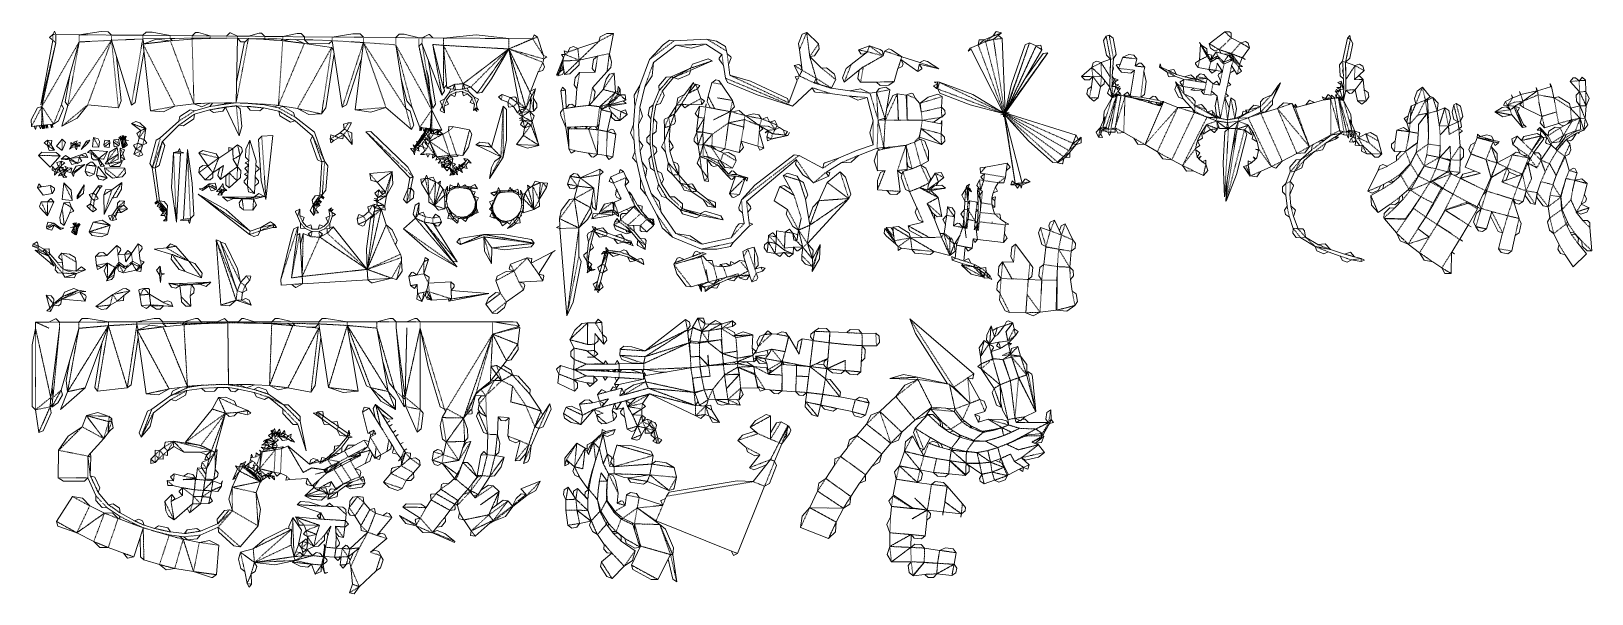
# Model space of a CAD drawing. Extents: x 0 to 2324, y 0 to 839.
import ezdxf

# ---------------------------------------------------------------- set-up
doc = ezdxf.new("R2010")
doc.units = 0
doc.header["$LTSCALE"] = 0.05
doc.header["$MEASUREMENT"] = 0
doc.linetypes.add('ACAD_ISO03W100', pattern=[30, 12, -18])
doc.linetypes.add('ACAD_ISO12W100', pattern=[21, 12, -3, 0, -3, 0, -3])
for name, color, linetype in [('CutLine', 7, 'Continuous'), ('MountainLine', 7, 'Continuous'), ('ValleyLine', 7, 'Continuous')]:
    doc.layers.add(name, color=color, linetype=linetype)

msp = doc.modelspace()

# ---------------------------------------------------------------- linework, layer by layer
at = {"layer": 'CutLine', "color": 1, "linetype": 'Continuous', "lineweight": 0}
for p, q in [((34.756966, 838.579089), (32.451535, 833.599454)), ((36.973205, 833.559122), (34.756966, 838.579089)), ((104.251287, 837.95923), (71.590211, 833.250353)), ((114.838718, 837.864794), (104.251287, 837.95923)), ((119.793923, 832.820397), (114.838718, 837.864794)), ((171.309346, 837.361101), (166.264949, 832.405896)), ((180.081607, 837.282856), (171.309346, 837.361101)), ((207.317419, 832.039725), (180.081607, 837.282856)), ((1437.071404, 838.181584), (1432.103717, 831.065837)), ((1445.442825, 835.894429), (1437.071404, 838.181584)), ((1777.870408, 837.684238), (1754.54217, 819.938665)), ((1784.940578, 837.796899), (1777.870408, 837.684238)), ((1787.292345, 835.518904), (1784.940578, 837.796899)), ((32.375223, 825.043796), (14.544968, 729.015969)), ((36.864355, 821.355605), (16.093458, 726.390341)), ((32.451535, 833.599454), (27.413578, 829.366221)), ((27.413578, 829.366221), (32.375223, 825.043796)), ((71.590211, 833.250353), (36.973205, 833.559122)), ((45.401577, 729.694557), (71.494204, 822.486784)), ((119.724246, 825.008708), (149.327285, 728.245142)), ((166.264949, 832.405896), (119.793923, 832.820397)), ((166.21625, 826.946114), (207.278567, 827.6839)), ((167.606597, 819.797598), (166.21625, 826.946114)), ((186.433743, 826.772758), (166.615683, 819.43048)), ((166.615683, 819.43048), (177.847877, 719.926928)), ((207.408813, 824.182196), (186.433743, 826.772758)), ((207.278567, 827.6839), (210.590458, 824.449104)), ((239.782885, 831.750147), (207.317419, 832.039725)), ((239.768856, 826.896879), (207.408813, 824.182196)), ((238.504214, 826.790788), (239.750026, 828.066292)), ((239.750026, 828.066292), (266.411554, 828.152501)), ((242.58595, 828.075462), (239.768856, 826.896879)), ((244.827282, 836.705352), (239.782885, 831.750147)), ((249.315464, 836.66532), (244.827282, 836.705352)), ((266.441522, 831.512364), (249.315464, 836.66532)), ((266.41187, 827.894001), (265.642992, 828.150016)), ((266.411554, 828.152501), (266.666338, 827.895652)), ((290.980418, 828.053359), (266.41187, 827.894001)), ((291.009317, 831.29323), (266.441522, 831.512364)), ((296.053714, 836.248435), (291.009317, 831.29323)), ((296.750855, 836.242216), (296.053714, 836.248435)), ((307.334755, 831.147614), (296.750855, 836.242216)), ((305.508495, 733.069815), (307.306178, 827.943739)), ((317.60936, 822.82881), (306.067427, 762.567794)), ((307.306178, 827.943739), (312.250249, 822.888428)), ((323.660194, 831.001998), (307.334755, 831.147614)), ((312.250249, 822.888428), (318.575985, 822.818056)), ((318.575985, 822.818056), (323.631295, 827.762127)), ((323.58393, 827.442572), (322.671589, 826.823539)), ((324.447873, 827.750853), (323.58393, 827.442572)), ((323.631295, 827.762127), (348.186173, 827.423106)), ((339.528398, 835.860659), (323.660194, 831.001998)), ((343.260936, 835.827367), (339.528398, 835.860659)), ((348.216141, 830.782969), (343.260936, 835.827367)), ((348.117422, 826.363342), (345.737143, 827.456919)), ((374.716159, 824.368826), (348.117422, 826.363342)), ((348.186173, 827.423106), (349.286226, 826.275699)), ((374.886525, 830.545081), (348.216141, 830.782969)), ((372.432584, 824.540061), (374.853667, 826.861226)), ((386.656564, 826.511587), (374.716159, 824.368826)), ((374.853667, 826.861226), (407.313054, 825.899678)), ((396.06506, 835.356377), (374.886525, 830.545081)), ((406.951714, 820.443859), (393.836797, 826.298887)), ((402.396701, 835.299901), (396.06506, 835.356377)), ((407.351906, 830.255504), (402.396701, 835.299901)), ((447.527463, 814.166913), (406.951714, 820.443859)), ((407.313054, 825.899678), (412.130831, 820.723867)), ((448.393819, 829.889428), (407.351906, 830.255504)), ((412.130831, 820.723867), (443.169308, 819.611869)), ((443.169308, 819.611869), (448.34512, 824.429646)), ((450.536496, 810.088309), (447.527463, 814.166913)), ((448.34512, 824.429646), (463.470067, 725.445267)), ((479.364774, 834.613379), (448.393819, 829.889428)), ((489.915553, 834.519271), (479.364774, 834.613379)), ((494.801081, 821.663184), (482.822294, 721.184188)), ((494.870758, 829.474873), (489.915553, 834.519271)), ((543.075396, 829.044909), (494.870758, 829.474873)), ((558.18493, 723.100138), (542.97939, 818.281339)), ((548.119793, 834.000114), (543.075396, 829.044909)), ((555.704525, 833.932461), (548.119793, 834.000114)), ((577.684949, 828.736207), (555.704525, 833.932461)), ((577.576099, 816.53269), (598.244807, 723.809618)), ((582.206619, 828.695875), (577.684949, 828.736207)), ((582.130306, 820.140218), (611.831625, 743.069656)), ((592.531577, 833.60398), (582.206619, 828.695875)), ((593.258993, 833.597492), (592.531577, 833.60398)), ((598.214198, 828.553094), (593.258993, 833.597492)), ((598.127289, 818.809484), (613.946478, 753.400642)), ((614.233838, 828.410206), (598.214198, 828.553094)), ((614.13644, 817.490642), (619.019901, 753.586683)), ((662.896299, 832.976357), (614.233838, 828.410206)), ((711.469569, 827.542905), (662.896299, 832.976357)), ((746.915991, 827.226739), (711.469569, 827.542905)), ((749.098032, 833.147206), (746.915991, 827.226739)), ((754.263119, 829.522967), (749.098032, 833.147206)), ((762.962298, 802.375898), (754.263119, 829.522967)), ((802.332812, 813.731391), (799.311812, 807.338148)), ((807.870657, 815.715083), (802.332812, 813.731391)), ((814.2639, 812.694082), (807.870657, 815.715083)), ((845.527219, 823.438039), (814.2639, 812.694082)), ((847.600004, 830.19848), (845.527219, 823.438039)), ((857.322627, 835.358124), (847.600004, 830.19848)), ((867.114354, 834.893994), (857.322627, 835.358124)), ((861.203091, 805.029909), (867.114354, 834.893994)), ((941.508354, 818.263082), (920.851888, 796.284725)), ((926.868735, 791.915565), (960.757363, 817.54661)), ((950.846138, 825.359528), (941.508354, 818.263082)), ((957.852348, 824.404005), (950.846138, 825.359528)), ((1005.992342, 826.918713), (957.852348, 824.404005)), ((960.757363, 817.54661), (982.921448, 813.418072)), ((982.921448, 813.418072), (1004.690896, 819.281743)), ((1004.690896, 819.281743), (1028.903722, 803.748104)), ((1020.725844, 823.904197), (1005.992342, 826.918713)), ((1033.958819, 815.958571), (1020.725844, 823.904197)), ((1035.671579, 809.098071), (1033.958819, 815.958571)), ((1148.56122, 834.016278), (1142.833559, 820.27502)), ((1142.833559, 820.27502), (1144.240455, 810.65444)), ((1155.100038, 836.707719), (1148.56122, 834.016278)), ((1172.785055, 819.747372), (1155.100038, 836.707719)), ((1173.705992, 812.297978), (1172.785055, 819.747372)), ((1248.493574, 816.706607), (1232.007698, 810.975616)), ((1264.514377, 811.203305), (1248.493574, 816.706607)), ((1410.480475, 818.088279), (1398.498226, 813.311071)), ((1411.75835, 825.645871), (1410.480475, 818.088279)), ((1419.421973, 825.507864), (1411.75835, 825.645871)), ((1432.103717, 831.065837), (1419.421973, 825.507864)), ((1433.326487, 826.410433), (1421.348275, 823.239381)), ((1432.971629, 826.31649), (1433.222389, 826.78036)), ((1433.222389, 826.78036), (1445.442825, 835.894429)), ((1436.10671, 828.931502), (1433.326487, 826.410433)), ((1440.71344, 832.139931), (1440.363828, 832.106485)), ((1446.166866, 827.638803), (1440.71344, 832.139931)), ((1450.563179, 718.233001), (1446.166866, 827.638803)), ((1480.617945, 818.388845), (1459.901236, 759.673641)), ((1486.996706, 821.440305), (1480.617945, 818.388845)), ((1496.674956, 816.535787), (1486.996706, 821.440305)), ((1503.702846, 817.89931), (1496.674956, 816.535787)), ((1505.237431, 810.90678), (1503.702846, 817.89931)), ((1601.082587, 831.161), (1597.27929, 824.482758)), ((1597.27929, 824.482758), (1601.435753, 802.948116)), ((1605.580862, 832.40829), (1601.082587, 831.161)), ((1611.416128, 828.414586), (1605.580862, 832.40829)), ((1616.035309, 803.760629), (1611.416128, 828.414586)), ((1741.575219, 818.690878), (1739.94818, 795.330881)), ((1740.303769, 821.715697), (1751.533364, 801.036054)), ((1751.651232, 804.466833), (1740.303769, 821.715697)), ((1742.164882, 818.288402), (1741.575219, 818.690878)), ((1750.909288, 812.319887), (1742.879244, 817.800812)), ((1754.54217, 819.938665), (1756.262959, 813.080175)), ((1787.405006, 828.448734), (1787.292345, 835.518904)), ((1801.660844, 821.221187), (1787.405006, 828.448734)), ((1808.511207, 822.974048), (1801.660844, 821.221187)), ((1804.224807, 799.429273), (1814.361331, 813.696013)), ((1812.60847, 820.546376), (1808.511207, 822.974048)), ((1814.361331, 813.696013), (1812.60847, 820.546376)), ((1960.353575, 828.132456), (1953.3393, 793.758893)), ((1964.0043, 832.27006), (1960.353575, 828.132456)), ((1964.831659, 826.814509), (1964.0043, 832.27006)), ((1964.024861, 798.61127), (1968.527248, 820.076865)), ((1968.527248, 820.076865), (1964.831659, 826.814509)), ((133.888954, 734.718139), (127.234663, 800.459378)), ((155.098961, 732.330207), (167.962036, 807.503435)), ((439.011743, 724.228346), (451.257008, 805.372957)), ((469.772483, 728.651443), (491.763952, 796.187505)), ((602.351329, 729.566047), (591.088175, 796.895864)), ((685.54996, 767.317879), (711.33182, 812.099518)), ((711.33182, 812.099518), (726.196883, 732.421644)), ((762.251363, 792.152214), (763.449237, 797.213744)), ((764.584343, 785.477095), (762.251363, 792.152214)), ((768.18367, 800.26438), (762.962298, 802.375898)), ((763.449237, 797.213744), (768.18367, 800.26438)), ((792.902834, 799.373643), (782.350105, 772.89861)), ((792.174731, 794.085101), (784.667841, 771.970914)), ((795.38706, 803.92489), (789.75617, 804.04481)), ((789.75617, 804.04481), (792.902834, 799.373643)), ((799.311812, 807.338148), (794.068307, 809.404342)), ((794.068307, 809.404342), (795.38706, 803.92489)), ((816.052909, 788.206002), (816.132264, 795.276624)), ((816.132264, 795.276624), (843.654051, 801.542014)), ((837.782892, 796.191253), (835.778759, 783.012046)), ((843.654051, 801.542014), (837.782892, 796.191253)), ((864.607345, 792.585085), (861.203091, 805.029909)), ((863.568133, 784.694021), (864.607345, 792.585085)), ((920.851888, 796.284725), (906.782601, 757.716673)), ((925.165954, 772.04236), (926.868735, 791.915565)), ((982.540298, 780.344498), (1014.47166, 794.325342)), ((1008.136778, 797.46688), (984.960809, 789.657092)), ((1014.47166, 794.325342), (1008.136778, 797.46688)), ((1028.903722, 803.748104), (1024.589532, 798.145626)), ((1024.589532, 798.145626), (1024.81488, 796.411002)), ((1024.81488, 796.411002), (1030.967571, 787.861517)), ((1036.694892, 804.693534), (1035.671579, 809.098071)), ((1042.277889, 800.354162), (1036.694892, 804.693534)), ((1038.684222, 788.821492), (1042.482871, 798.718693)), ((1042.482871, 798.718693), (1042.277889, 800.354162)), ((1144.240455, 810.65444), (1148.23842, 780.320011)), ((1159.633603, 800.76926), (1166.591187, 802.03101)), ((1177.360586, 783.429214), (1159.633603, 800.76926)), ((1166.591187, 802.03101), (1173.705992, 812.297978)), ((1245.456628, 807.865679), (1221.44053, 788.908164)), ((1232.007698, 810.975616), (1235.752674, 804.977686)), ((1235.752674, 804.977686), (1239.458699, 804.120703)), ((1239.458699, 804.120703), (1245.456628, 807.865679)), ((1267.762475, 808.832533), (1264.514377, 811.203305)), ((1268.853329, 801.846115), (1267.762475, 808.832533)), ((1271.176415, 808.914131), (1268.853329, 801.846115)), ((1277.487641, 812.102928), (1271.176415, 808.914131)), ((1281.572527, 810.760325), (1277.487641, 812.102928)), ((1296.804359, 800.490844), (1281.572527, 810.760325)), ((1298.578937, 789.842973), (1295.376785, 796.147433)), ((1295.376785, 796.147433), (1320.492733, 778.545217)), ((1323.482432, 791.722406), (1296.804359, 800.490844)), ((1329.775669, 794.94656), (1323.482432, 791.722406)), ((1335.239539, 793.18462), (1329.775669, 794.94656)), ((1351.983246, 782.531718), (1335.239539, 793.18462)), ((1398.498226, 813.311071), (1395.624126, 809.028278)), ((1395.624126, 809.028278), (1400.190052, 811.427252)), ((1400.190052, 811.427252), (1447.592126, 717.179)), ((1451.436846, 717.799282), (1514.065656, 806.495354)), ((1454.048561, 722.634883), (1505.237431, 810.90678)), ((1507.089729, 805.339304), (1480.308725, 767.918837)), ((1514.065656, 806.495354), (1507.089729, 805.339304)), ((1581.790677, 791.187416), (1579.649596, 784.448293)), ((1586.907006, 793.836578), (1581.790677, 791.187416)), ((1593.646128, 791.695498), (1586.907006, 793.836578)), ((1607.633133, 796.732258), (1593.646128, 791.695498)), ((1601.435753, 802.948116), (1607.728334, 796.729371)), ((1607.728334, 796.729371), (1606.889988, 770.650917)), ((1607.72043, 796.483502), (1607.633133, 796.732258)), ((1610.24347, 771.580777), (1612.041604, 797.925363)), ((1612.041604, 797.925363), (1616.035309, 803.760629)), ((1625.735041, 799.662793), (1622.053494, 789.20055)), ((1634.871191, 803.656149), (1625.735041, 799.662793)), ((1642.241622, 802.818063), (1634.871191, 803.656149)), ((1646.644701, 797.285172), (1642.241622, 802.818063)), ((1644.499263, 786.701642), (1646.644701, 797.285172)), ((1650.047146, 791.085817), (1644.499263, 786.701642)), ((1653.005869, 790.739153), (1650.047146, 791.085817)), ((1658.532862, 785.05737), (1653.005869, 790.739153)), ((1734.153349, 791.27873), (1733.927856, 790.004582)), ((1739.94818, 795.330881), (1734.153349, 791.27873)), ((1751.315382, 804.977346), (1750.909288, 812.319887)), ((1758.533435, 802.843478), (1751.651232, 804.466833)), ((1756.262959, 813.080175), (1762.435678, 809.383643)), ((1765.669664, 798.109247), (1756.649744, 792.650181)), ((1764.872178, 807.699917), (1756.885837, 796.104214)), ((1756.885837, 796.104214), (1765.523566, 801.001963)), ((1756.936905, 795.917887), (1756.995526, 796.166409)), ((1759.930596, 794.635829), (1756.936905, 795.917887)), ((1757.030347, 796.314034), (1758.56026, 802.80009)), ((1758.56026, 802.80009), (1758.533435, 802.843478)), ((1761.962752, 798.982917), (1765.669664, 798.109247)), ((1762.435678, 809.383643), (1769.294168, 811.104433)), ((1783.305046, 802.588477), (1764.872178, 807.699917)), ((1766.601318, 791.0088), (1774.226892, 778.361302)), ((1767.942966, 800.573741), (1768.213181, 797.670391)), ((1768.164758, 797.718546), (1767.942966, 800.573741)), ((1768.209047, 797.714817), (1768.164758, 797.718546)), ((1769.294168, 811.104433), (1772.043844, 805.711212)), ((1773.169566, 792.741496), (1776.27806, 792.584634)), ((1776.27806, 792.584634), (1787.416703, 796.973186)), ((1776.606828, 789.323299), (1776.312722, 792.598291)), ((1787.771346, 794.697698), (1776.606828, 789.323299)), ((1777.147215, 804.296046), (1787.487873, 805.19795)), ((1784.100128, 802.607573), (1783.305046, 802.588477)), ((1788.246797, 803.602143), (1783.725502, 803.139698)), ((1783.725502, 803.139698), (1787.731954, 797.448868)), ((1784.077207, 795.657447), (1787.771346, 794.697698)), ((1788.667619, 802.717271), (1784.315186, 802.612738)), ((1786.575224, 796.64165), (1787.753884, 795.917257)), ((1787.739833, 796.898546), (1787.204893, 796.889735)), ((1787.416703, 796.973186), (1787.629839, 797.593913)), ((1787.487873, 805.19795), (1791.406133, 796.958936)), ((1787.731954, 797.448868), (1787.563196, 797.399826)), ((1788.170241, 799.167742), (1789.086556, 801.836362)), ((1790.528279, 797.060527), (1790.509916, 798.843431)), ((1790.635804, 794.146059), (1790.528279, 797.060527)), ((1791.406133, 796.958936), (1790.532558, 796.944547)), ((1799.809274, 788.847063), (1803.810109, 798.840223)), ((1803.810109, 798.840223), (1808.105894, 796.256434)), ((1808.105894, 796.256434), (1804.224807, 799.429273)), ((1953.3393, 793.758893), (1948.610309, 788.501836)), ((1957.633208, 792.49515), (1964.024861, 798.61127)), ((1958.060838, 766.406756), (1957.633208, 792.49515)), ((1957.710909, 792.496308), (1957.636504, 792.294096)), ((1971.620395, 787.249323), (1957.710909, 792.496308)), ((57.649348, 773.250845), (50.551823, 733.387236)), ((551.057459, 767.715537), (559.678303, 734.807962)), ((592.018797, 769.853352), (588.804714, 780.241387)), ((593.974929, 749.334447), (592.018797, 769.853352)), ((671.257826, 747.268336), (685.54996, 767.317879)), ((743.088378, 747.147325), (755.355, 777.845182)), ((755.355, 777.845182), (762.030118, 780.178162)), ((762.030118, 780.178162), (764.584343, 785.477095)), ((782.350105, 772.89861), (786.138213, 776.302412)), ((784.667841, 771.970914), (791.378466, 774.199704)), ((787.414365, 777.449098), (791.79844, 781.388406)), ((791.378466, 774.199704), (793.39895, 778.229735)), ((791.79844, 781.388406), (791.949796, 786.495414)), ((793.39895, 778.229735), (792.487542, 787.567995)), ((792.487542, 787.567995), (794.255654, 773.885616)), ((794.255654, 773.885616), (802.558614, 775.011244)), ((802.558614, 775.011244), (816.052909, 788.206002)), ((810.47707, 769.140565), (808.692133, 758.439646)), ((816.881282, 777.144847), (810.47707, 769.140565)), ((839.970234, 777.317177), (816.881282, 777.144847)), ((835.778759, 783.012046), (839.970234, 777.317177)), ((835.981294, 753.973373), (857.64791, 778.034296)), ((861.438754, 774.434209), (856.295701, 766.831964)), ((857.64791, 778.034296), (863.568133, 784.694021)), ((868.381761, 775.773856), (861.438754, 774.434209)), ((870.112537, 747.075575), (868.381761, 775.773856)), ((914.031806, 755.493206), (925.165954, 772.04236)), ((945.988519, 770.081861), (934.930301, 757.045652)), ((940.352935, 749.564859), (956.924913, 769.500795)), ((953.035879, 770.660402), (945.988519, 770.081861)), ((981.819271, 783.322209), (953.035879, 770.660402)), ((956.924913, 769.500795), (963.478514, 766.845553)), ((963.478514, 766.845553), (979.885056, 773.790897)), ((979.885056, 773.790897), (982.540298, 780.344498)), ((984.960809, 789.657092), (981.819271, 783.322209)), ((1030.967571, 787.861517), (1034.36234, 768.457818)), ((1034.36234, 768.457818), (1037.048346, 761.916765)), ((1040.666322, 772.912219), (1038.684222, 788.821492)), ((1071.296159, 764.086784), (1040.666322, 772.912219)), ((1143.302896, 789.152499), (1136.436274, 787.464454)), ((1136.436274, 787.464454), (1144.251225, 771.864993)), ((1144.251225, 771.864993), (1138.033643, 770.790326)), ((1138.033643, 770.790326), (1140.663391, 765.054677)), ((1146.550375, 787.186634), (1143.302896, 789.152499)), ((1148.23842, 780.320011), (1146.550375, 787.186634)), ((1166.033843, 761.592804), (1169.207221, 768.322088)), ((1169.207221, 768.322088), (1170.788655, 761.430131)), ((1184.393673, 784.161123), (1177.360586, 783.429214)), ((1196.426375, 774.396766), (1184.393673, 784.161123)), ((1198.330756, 766.412236), (1196.426375, 774.396766)), ((1213.722592, 782.993614), (1208.24531, 769.153113)), ((1208.24531, 769.153113), (1211.054608, 762.664057)), ((1211.054608, 762.664057), (1239.367287, 785.26164)), ((1221.44053, 788.908164), (1213.722592, 782.993614)), ((1233.489334, 780.570189), (1231.380404, 768.278025)), ((1231.380404, 768.278025), (1235.462919, 762.504545)), ((1285.547431, 763.422703), (1291.057534, 782.91166)), ((1291.057534, 782.91166), (1297.361994, 786.113812)), ((1297.361994, 786.113812), (1298.578937, 789.842973)), ((1320.492733, 778.545217), (1326.400517, 782.430842)), ((1326.644904, 783.614418), (1322.759279, 789.522202)), ((1322.759279, 789.522202), (1351.983246, 782.531718)), ((1326.400517, 782.430842), (1326.644904, 783.614418)), ((1579.649596, 784.448293), (1564.539932, 771.289369)), ((1564.539932, 771.289369), (1569.483581, 766.233646)), ((1576.213456, 766.158217), (1581.269179, 771.101866)), ((1581.269179, 771.101866), (1579.432114, 755.926201)), ((1594.077169, 770.956478), (1606.563475, 755.076609)), ((1613.676626, 768.040924), (1609.742737, 755.961477)), ((1613.20835, 766.603031), (1610.24347, 771.580777)), ((1610.8252, 780.103748), (1612.259532, 783.549179)), ((1612.259532, 783.549179), (1611.25562, 786.40986)), ((1618.947326, 766.138301), (1613.676626, 768.040924)), ((1622.053494, 789.20055), (1616.135787, 788.257398)), ((1616.135787, 788.257398), (1619.325495, 783.184474)), ((1619.325495, 783.184474), (1623.732613, 777.654799)), ((1623.732613, 777.654799), (1637.752731, 776.07095)), ((1643.282406, 780.478068), (1636.879904, 741.902314)), ((1637.752731, 776.07095), (1643.282406, 780.478068)), ((1657.320198, 778.834262), (1658.532862, 785.05737)), ((1660.52062, 763.430212), (1657.320198, 778.834262)), ((1681.629707, 790.029964), (1680.698237, 784.984302)), ((1680.698237, 784.984302), (1691.778769, 777.680009)), ((1682.999369, 785.085232), (1681.629707, 790.029964)), ((1693.237669, 779.987374), (1682.999369, 785.085232)), ((1691.778769, 777.680009), (1693.886452, 770.930366)), ((1701.656695, 781.631187), (1693.237669, 779.987374)), ((1693.886452, 770.930366), (1695.051912, 770.31957)), ((1695.051912, 770.31957), (1703.26958, 771.657889)), ((1705.91199, 774.183061), (1701.656695, 781.631187)), ((1703.26958, 771.657889), (1717.245911, 766.739424)), ((1717.585126, 770.594278), (1705.91199, 774.183061)), ((1727.14907, 773.645922), (1717.585126, 770.594278)), ((1734.60406, 766.92248), (1727.14907, 773.645922)), ((1733.927856, 790.004582), (1737.980008, 784.209751)), ((1735.935545, 767.094294), (1734.063946, 767.409593)), ((1741.327331, 774.786328), (1735.600349, 770.638837)), ((1735.600349, 770.638837), (1735.935545, 767.094294)), ((1737.980008, 784.209751), (1754.244886, 781.670028)), ((1746.641979, 773.936214), (1741.327331, 774.786328)), ((1751.505529, 768.094694), (1746.641979, 773.936214)), ((1760.285974, 759.94966), (1751.505529, 768.094694)), ((1754.244886, 781.670028), (1758.371294, 775.927837)), ((1758.371294, 775.927837), (1758.578028, 775.893988)), ((1758.578028, 775.893988), (1764.320219, 780.020396)), ((1764.320219, 780.020396), (1774.217793, 778.355821)), ((1768.305826, 774.495947), (1767.864776, 772.396285)), ((1767.864776, 772.396285), (1771.379159, 764.804376)), ((1774.226892, 778.361302), (1768.305826, 774.495947)), ((1774.217793, 778.355821), (1774.221085, 778.370934)), ((1782.835629, 762.801809), (1785.613727, 776.37048)), ((1785.613727, 776.37048), (1791.536862, 780.232665)), ((1787.915326, 787.298397), (1796.314209, 774.134201)), ((1791.536862, 780.232665), (1791.75687, 781.277258)), ((1796.314209, 774.134201), (1796.427387, 774.59524)), ((1796.427387, 774.59524), (1802.417654, 778.352459)), ((1798.819147, 785.03552), (1798.906917, 785.389152)), ((1802.576366, 779.045252), (1798.819147, 785.03552)), ((1798.906917, 785.389152), (1804.196082, 785.855615)), ((1804.196082, 785.855615), (1799.809274, 788.847063)), ((1802.417654, 778.352459), (1802.576366, 779.045252)), ((1948.610309, 788.501836), (1949.476858, 772.114895)), ((1949.476858, 772.114895), (1954.733915, 767.385905)), ((1953.946993, 782.267069), (1952.886323, 779.384475)), ((1952.886323, 779.384475), (1954.284913, 775.876803)), ((1954.733915, 767.385905), (1954.988708, 751.760658)), ((1970.876778, 766.516586), (1985.506972, 779.788412)), ((1978.391377, 789.287411), (1971.620395, 787.249323)), ((1978.698299, 771.495797), (1976.37243, 771.501984)), ((1983.468883, 786.559394), (1978.391377, 789.287411)), ((1983.684981, 766.482514), (1978.698299, 771.495797)), ((1985.506972, 779.788412), (1983.468883, 786.559394)), ((2296.48978, 768.960163), (2291.956232, 763.533659)), ((2300.055746, 769.279866), (2296.48978, 768.960163)), ((2305.48225, 764.746319), (2300.055746, 769.279866)), ((2310.032254, 770.047832), (2305.863501, 764.769129)), ((2314.843406, 765.347191), (2310.032254, 770.047832)), ((14.544968, 729.015969), (20.049048, 744.475435)), ((611.831625, 743.069656), (615.714802, 749.690717)), ((613.946478, 753.400642), (618.674912, 758.10113)), ((615.714802, 749.690717), (614.876285, 754.324954)), ((622.798284, 746.535986), (615.940823, 737.987514)), ((619.019901, 753.586683), (627.576147, 752.238557)), ((624.955171, 752.651519), (622.798284, 746.535986)), ((627.576147, 752.238557), (628.39501, 752.643322)), ((632.146933, 751.285255), (628.103365, 752.499161)), ((628.39501, 752.643322), (630.66171, 759.341237)), ((630.66171, 759.341237), (632.146933, 751.285255)), ((631.019124, 741.231254), (632.885584, 747.765064)), ((632.885584, 747.765064), (641.80286, 748.507452)), ((641.80286, 748.507452), (644.041677, 742.173206)), ((642.368399, 752.088299), (643.231697, 760.274483)), ((646.065059, 753.58869), (642.368399, 752.088299)), ((643.231697, 760.274483), (645.821411, 753.694712)), ((644.041677, 742.173206), (650.097701, 745.081737)), ((645.821411, 753.694712), (646.585632, 753.362165)), ((646.585632, 753.362165), (654.823384, 755.230416)), ((651.79868, 748.210696), (649.323955, 753.983193)), ((650.097701, 745.081737), (656.795384, 738.572102)), ((659.452104, 740.748654), (651.79868, 748.210696)), ((654.823384, 755.230416), (664.284084, 746.099183)), ((664.284084, 746.099183), (671.257826, 747.268336)), ((701.557887, 744.271987), (696.005573, 740.938591)), ((713.425772, 739.91732), (701.557887, 744.271987)), ((745.681671, 742.732643), (743.088378, 747.147325)), ((751.201696, 752.594376), (744.044839, 749.54092)), ((747.906111, 739.043252), (751.201696, 752.594376)), ((791.646512, 755.201456), (788.680809, 749.720307)), ((788.680809, 749.720307), (792.544386, 723.016602)), ((796.044138, 750.785656), (791.646512, 755.201456)), ((797.069271, 723.671277), (796.044138, 750.785656)), ((808.692133, 758.439646), (812.801349, 752.68514)), ((812.801349, 752.68514), (810.83581, 725.750734)), ((852.013601, 751.579124), (830.958444, 728.036443)), ((839.939474, 748.113953), (835.981294, 753.973373)), ((837.458922, 735.304908), (839.939474, 748.113953)), ((856.295701, 766.831964), (852.013601, 751.579124)), ((873.999847, 749.246483), (870.112537, 747.075575)), ((874.155398, 756.016666), (873.988303, 750.719289)), ((873.988303, 750.719289), (874.038542, 744.309604)), ((877.340157, 751.780224), (874.155398, 756.016666)), ((877.092499, 743.693342), (877.340157, 751.780224)), ((906.782601, 757.716673), (898.074206, 743.1329)), ((906.601936, 725.01756), (914.031806, 755.493206)), ((935.508842, 749.998292), (926.498622, 728.618633)), ((934.930301, 757.045652), (935.508842, 749.998292)), ((942.789332, 742.926789), (940.352935, 749.564859)), ((973.123971, 744.42251), (963.059197, 739.116506)), ((986.269082, 761.94313), (973.123971, 744.42251)), ((990.039185, 759.549765), (978.637562, 745.755651)), ((988.01045, 757.095324), (986.269082, 761.94313)), ((995.916148, 757.71081), (990.039185, 759.549765)), ((992.300886, 752.725799), (995.916148, 757.71081)), ((997.374557, 738.099966), (992.300886, 752.725799)), ((1013.992792, 761.843584), (1008.46612, 741.576509)), ((1019.739935, 765.963091), (1013.992792, 761.843584)), ((1024.245623, 765.219818), (1019.739935, 765.963091)), ((1028.365131, 759.472675), (1024.245623, 765.219818)), ((1044.719141, 735.47257), (1028.365131, 759.472675)), ((1037.048346, 761.916765), (1081.147649, 743.492168)), ((1126.317853, 738.315126), (1071.296159, 764.086784)), ((1140.663391, 765.054677), (1128.724937, 731.666371)), ((1134.030009, 726.816873), (1163.267152, 754.333126)), ((1163.267152, 754.333126), (1166.517843, 748.053555)), ((1170.700243, 761.815432), (1166.033843, 761.592804)), ((1166.517843, 748.053555), (1168.424601, 747.447555)), ((1168.424601, 747.447555), (1190.035117, 745.825807)), ((1170.788655, 761.430131), (1174.455468, 759.132031)), ((1174.455468, 759.132031), (1192.198708, 753.912647)), ((1190.035117, 745.825807), (1218.543468, 741.781505)), ((1191.751984, 753.432394), (1190.491969, 754.414705)), ((1219.561344, 749.55094), (1191.751984, 753.432394)), ((1192.198708, 753.912647), (1198.330756, 766.412236)), ((1234.998195, 752.851685), (1219.561344, 749.55094)), ((1249.320957, 746.214683), (1234.998195, 752.851685)), ((1235.462919, 762.504545), (1259.141971, 762.666023)), ((1259.004512, 747.557423), (1249.320957, 746.214683)), ((1262.981076, 753.404383), (1259.004512, 747.557423)), ((1259.140052, 762.66601), (1264.2805, 757.811734)), ((1273.093151, 755.329719), (1262.981076, 753.404383)), ((1264.2805, 757.811734), (1277.474272, 758.189501)), ((1271.909116, 708.930619), (1278.940111, 751.353155)), ((1278.940111, 751.353155), (1273.093151, 755.329719)), ((1277.474272, 758.189501), (1285.547431, 763.422703)), ((1290.027711, 745.192523), (1283.410402, 742.70029)), ((1291.622971, 706.009681), (1290.027711, 745.192523)), ((1290.282041, 745.202051), (1290.048006, 744.694024)), ((1303.287459, 743.424076), (1290.282041, 745.202051)), ((1310.609847, 746.431685), (1304.059328, 743.76885)), ((1304.059328, 743.76885), (1304.674903, 706.285585)), ((1313.815465, 745.079037), (1310.609847, 746.431685)), ((1316.4783, 738.528517), (1313.815465, 745.079037)), ((1350.541891, 744.462826), (1335.833568, 740.006453)), ((1349.563343, 759.485718), (1344.008826, 757.173601)), ((1344.008826, 757.173601), (1348.26407, 752.920197)), ((1350.18311, 762.867203), (1345.059461, 762.630083)), ((1345.059461, 762.630083), (1349.776707, 760.616231)), ((1348.26407, 752.920197), (1350.296863, 752.498945)), ((1349.776707, 760.616231), (1349.563343, 759.485718)), ((1352.6622, 762.352263), (1350.18311, 762.867203)), ((1350.296863, 752.498945), (1353.220229, 746.060473)), ((1356.776906, 741.127471), (1350.541891, 744.462826)), ((1402.411528, 744.119688), (1352.6622, 762.352263)), ((1353.220229, 746.060473), (1398.58336, 729.027897)), ((1447.657633, 716.979282), (1402.411528, 744.119688)), ((1459.901236, 759.673641), (1450.564726, 718.184952)), ((1569.483581, 766.233646), (1576.213456, 766.158217)), ((1573.580462, 751.956545), (1572.318224, 745.369479)), ((1572.318224, 745.369479), (1576.28788, 739.517827)), ((1579.432114, 755.926201), (1573.580462, 751.956545)), ((1589.114843, 739.079265), (1592.834406, 755.53137)), ((1592.834406, 755.53137), (1598.219793, 760.113684)), ((1598.219793, 760.113684), (1598.627159, 765.16988)), ((1606.563475, 755.076609), (1603.341031, 746.275708)), ((1603.341031, 746.275708), (1609.895277, 739.576317)), ((1610.707379, 739.553386), (1615.057153, 744.642054)), ((1614.990536, 763.610916), (1614.019972, 765.240398)), ((1614.793389, 758.728099), (1614.292343, 763.018785)), ((1614.334812, 762.655102), (1614.990536, 763.610916)), ((1616.766325, 741.826845), (1614.422954, 743.900124)), ((1619.996502, 758.630184), (1614.793389, 758.728099)), ((1614.832771, 763.380951), (1618.947326, 766.138301)), ((1615.057153, 744.642054), (1616.239662, 744.502767)), ((1615.541219, 755.940867), (1619.996502, 758.630184)), ((1616.614243, 753.974062), (1615.541219, 755.940867)), ((1615.721439, 745.416802), (1617.477251, 742.319926)), ((1618.869741, 743.481299), (1616.069197, 745.822386)), ((1621.256742, 755.913989), (1616.614243, 753.974062)), ((1617.161012, 752.991472), (1621.256742, 755.913989)), ((1617.701492, 752.037456), (1617.161012, 752.991472)), ((1622.560042, 753.897217), (1617.701492, 752.037456)), ((1617.878762, 744.309698), (1620.56754, 743.992988)), ((1619.429901, 749.741927), (1622.560042, 753.897217)), ((1620.675392, 745.24986), (1619.429901, 749.741927)), ((1620.894817, 747.806966), (1620.449026, 742.611873)), ((1623.34706, 743.20542), (1620.894817, 747.806966)), ((1632.948087, 747.693576), (1627.238448, 743.64414)), ((1636.879904, 741.902314), (1632.948087, 747.693576)), ((1652.698998, 740.039678), (1658.255315, 744.41316)), ((1658.255315, 744.41316), (1660.52062, 763.430212)), ((1705.937052, 758.509436), (1703.540093, 751.857024)), ((1703.540093, 751.857024), (1709.041485, 740.15812)), ((1707.528193, 759.370346), (1704.353254, 763.337459)), ((1704.353254, 763.337459), (1705.937052, 758.509436)), ((1716.395182, 755.146924), (1707.528193, 759.370346)), ((1711.342607, 762.846996), (1711.190724, 762.107116)), ((1711.190724, 762.107116), (1715.083152, 756.203812)), ((1717.245911, 766.739424), (1711.342607, 762.846996)), ((1715.083152, 756.203812), (1732.201332, 753.559763)), ((1716.964766, 745.342009), (1716.395182, 755.146924)), ((1728.906535, 739.597682), (1716.964766, 745.342009)), ((1732.201332, 753.559763), (1727.380303, 751.390599)), ((1727.380303, 751.390599), (1732.516943, 750.14059)), ((1732.516943, 750.14059), (1748.025113, 751.085924)), ((1734.311655, 764.092063), (1734.60406, 766.92248)), ((1748.025502, 751.085844), (1742.494783, 748.981552)), ((1742.494783, 748.981552), (1746.763212, 744.883088)), ((1746.763212, 744.883088), (1756.772244, 743.252564)), ((1756.772244, 743.252564), (1762.310797, 745.306399)), ((1762.310797, 745.306399), (1758.061657, 749.409886)), ((1758.061657, 749.409886), (1766.424567, 741.571899)), ((1765.970138, 764.049814), (1760.285974, 759.94966)), ((1769.967916, 758.293187), (1765.970138, 764.049814)), ((1771.379159, 764.804376), (1769.967916, 758.293187)), ((1779.134368, 745.779579), (1781.403444, 756.295227)), ((1783.320675, 741.592747), (1779.134368, 745.779579)), ((1781.403444, 756.295227), (1787.002643, 758.473681)), ((1787.002643, 758.473681), (1782.835629, 762.801809)), ((1857.460469, 757.544014), (1847.684992, 743.749697)), ((1848.759586, 736.14092), (1859.018409, 756.645676)), ((1860.737063, 761.426343), (1857.460469, 757.544014)), ((1859.018409, 756.645676), (1860.737063, 761.426343)), ((1931.735401, 744.047987), (1927.657987, 738.358311)), ((1936.140438, 740.752747), (1931.735401, 744.047987)), ((1946.967259, 747.964252), (1942.144006, 749.912793)), ((1942.144006, 749.912793), (1945.199073, 745.702432)), ((1948.085783, 749.882987), (1943.47532, 751.897868)), ((1943.47532, 751.897868), (1947.523157, 748.909368)), ((1945.199073, 745.702432), (1943.496018, 739.923056)), ((1949.98268, 754.607065), (1944.778669, 754.591907)), ((1944.778669, 754.591907), (1949.190629, 751.832094)), ((1951.235996, 763.905052), (1945.939766, 762.072966)), ((1945.939766, 762.072966), (1950.551771, 758.889257)), ((1947.523157, 748.909368), (1946.967259, 747.964252)), ((1949.190629, 751.832094), (1948.085783, 749.882987)), ((1950.551771, 758.889257), (1949.98268, 754.607065)), ((1954.988708, 751.760658), (1951.235996, 763.905052)), ((1954.577863, 735.380014), (1958.153646, 750.825852)), ((1958.153646, 750.825852), (1963.372024, 745.920883)), ((1963.372024, 745.920883), (1966.991757, 745.987386)), ((1966.991757, 745.987386), (1971.899066, 751.07839)), ((1971.899066, 751.07839), (1975.383529, 734.572586)), ((1985.30517, 751.279936), (1983.684981, 766.482514)), ((1991.099705, 747.22736), (1985.30517, 751.279936)), ((1992.268018, 740.623004), (1991.099705, 747.22736)), ((2064.438966, 749.426421), (2060.090177, 738.138216)), ((2072.010251, 755.170917), (2064.438966, 749.426421)), ((2083.837086, 740.811758), (2072.010251, 755.170917)), ((2206.930289, 739.310066), (2204.776914, 743.83144)), ((2204.776914, 743.83144), (2206.407167, 739.09624)), ((2218.016363, 743.891741), (2206.930289, 739.310066)), ((2218.728213, 744.183944), (2216.473604, 748.663315)), ((2216.473604, 748.663315), (2218.016363, 743.891741)), ((2242.678031, 749.524817), (2218.728213, 744.183944)), ((2243.666768, 749.843931), (2241.636659, 754.442683)), ((2241.636659, 754.442683), (2242.678031, 749.524817)), ((2244.34094, 743.613471), (2243.666768, 749.843931)), ((2243.706592, 749.848112), (2243.669443, 749.819208)), ((2263.041185, 755.514978), (2243.706592, 749.848112)), ((2264.341457, 755.901046), (2262.268162, 760.501197)), ((2262.268162, 760.501197), (2263.041185, 755.514978)), ((2268.087626, 739.477142), (2264.341457, 755.901046)), ((2291.956232, 763.533659), (2306.254215, 748.140459)), ((2306.254215, 748.140459), (2301.360785, 743.036114)), ((2305.863501, 764.769129), (2305.48225, 764.746319)), ((2315.276626, 748.722271), (2314.843406, 765.347191)), ((2320.5519, 738.244013), (2315.276626, 748.722271)), ((9.349028, 724.266037), (0.118268, 706.546786)), ((16.093458, 726.390341), (9.349028, 724.266037)), ((40.832618, 704.990028), (48.169278, 723.187651)), ((48.169278, 723.187651), (45.401577, 729.694557)), ((54.597966, 727.588208), (45.969032, 696.870159)), ((50.551823, 733.387236), (54.597966, 727.588208)), ((68.368702, 709.053326), (84.360555, 728.913724)), ((84.360555, 728.913724), (129.914627, 724.332575)), ((129.914627, 724.332575), (133.888954, 734.718139)), ((149.327285, 728.245142), (155.098961, 732.330207)), ((196.938149, 718.370591), (214.21096, 726.647708)), ((214.21096, 726.647708), (242.501251, 730.383178)), ((236.822787, 721.431989), (221.260958, 711.361891)), ((243.73694, 719.950608), (236.822787, 721.431989)), ((242.501251, 730.383178), (254.439442, 725.902141)), ((243.294706, 714.948374), (265.745553, 721.331929)), ((266.334687, 726.254754), (243.73694, 719.950608)), ((254.439442, 725.902141), (265.939317, 731.411494)), ((265.745553, 721.331929), (271.511742, 717.239122)), ((265.939317, 731.411494), (289.661233, 731.77108)), ((270.105417, 731.474645), (266.334687, 726.254754)), ((285.545003, 719.62101), (289.637809, 725.3872)), ((289.757012, 730.030101), (287.394508, 731.73672)), ((289.637809, 725.3872), (309.970085, 682.419868)), ((289.661233, 731.77108), (292.019415, 730.280169)), ((305.484116, 731.768446), (289.757012, 730.030101)), ((311.100448, 722.867), (305.644445, 727.365003)), ((305.644445, 727.365003), (321.740637, 726.556064)), ((313.617549, 696.71331), (311.100448, 722.867)), ((321.296087, 731.17844), (344.975891, 729.930835)), ((321.740637, 726.556064), (326.241944, 721.102787)), ((326.241944, 721.102787), (340.411266, 719.747756)), ((340.411266, 719.747756), (345.864544, 724.249063)), ((344.918873, 729.116007), (344.200613, 729.971681)), ((367.915244, 724.471943), (344.918873, 729.116007)), ((344.975891, 729.930835), (347.525874, 728.589529)), ((345.864544, 724.249063), (368.732165, 719.515556)), ((361.551254, 725.757136), (368.358996, 728.025369)), ((374.70293, 726.453687), (367.915244, 724.471943)), ((368.358996, 728.025369), (396.499939, 723.232718)), ((390.96684, 717.540516), (374.70293, 726.453687)), ((396.499939, 723.232718), (413.450653, 714.314464)), ((432.585856, 715.154694), (439.011743, 724.228346)), ((463.470067, 725.445267), (469.772483, 728.651443)), ((482.822294, 721.184188), (506.048224, 718.086405)), ((506.048224, 718.086405), (528.450618, 724.954653)), ((528.450618, 724.954653), (566.265528, 692.229794)), ((564.288101, 719.529243), (558.18493, 723.100138)), ((559.678303, 734.807962), (567.406041, 725.039674)), ((567.406041, 725.039674), (578.812118, 695.237399)), ((596.655997, 721.211308), (595.035914, 738.205215)), ((611.618957, 691.189692), (596.655997, 721.211308)), ((598.244807, 723.809618), (602.351329, 729.566047)), ((612.146001, 727.288318), (609.120955, 720.896988)), ((609.120955, 720.896988), (609.451329, 719.972847)), ((615.940823, 737.987514), (609.331042, 734.309313)), ((609.331042, 734.309313), (612.146001, 727.288318)), ((615.388484, 726.815373), (621.762573, 729.780054)), ((615.842658, 716.947801), (615.388484, 726.815373)), ((618.723074, 736.118807), (624.662419, 743.632639)), ((621.762573, 729.780054), (618.723074, 736.118807)), ((624.662419, 743.632639), (631.019124, 741.231254)), ((656.795384, 738.572102), (653.794108, 732.333137)), ((653.794108, 732.333137), (660.156731, 729.603786)), ((660.156731, 729.603786), (659.043961, 720.492822)), ((659.043961, 720.492822), (660.783177, 722.103969)), ((666.079529, 737.428223), (659.452104, 740.748654)), ((660.783177, 722.103969), (664.510333, 718.747217)), ((661.363236, 722.653015), (662.522358, 723.75362)), ((664.510333, 718.747217), (661.363236, 722.653015)), ((662.522358, 723.75362), (666.498378, 720.623001)), ((663.369382, 730.528721), (666.079529, 737.428223)), ((663.665996, 724.816701), (663.369382, 730.528721)), ((666.498378, 720.623001), (663.665996, 724.816701)), ((702.879878, 727.044985), (685.427191, 665.874917)), ((696.005573, 740.938591), (700.343913, 736.130417)), ((700.343913, 736.130417), (709.938298, 732.678784)), ((707.903392, 722.068609), (702.879878, 727.044985)), ((708.120604, 675.989369), (707.903392, 722.068609)), ((709.938298, 732.678784), (711.127678, 725.457315)), ((711.127678, 725.457315), (718.412285, 726.163533)), ((720.441736, 740.79837), (713.425772, 739.91732)), ((718.412285, 726.163533), (724.246005, 716.902873)), ((722.928147, 738.866764), (720.441736, 740.79837)), ((723.809197, 731.8508), (722.928147, 738.866764)), ((726.316464, 726.642524), (723.809197, 731.8508)), ((726.196883, 732.421644), (724.13568, 731.172605)), ((727.454214, 720.921448), (727.231419, 722.127333)), ((727.453622, 720.924651), (727.483192, 720.927163)), ((729.757606, 715.79263), (727.454214, 720.921448)), ((727.483192, 720.927163), (731.372263, 717.563137)), ((744.153861, 740.003153), (736.940932, 723.494409)), ((753.087213, 730.492682), (747.906111, 739.043252)), ((748.31692, 719.527922), (753.210583, 724.632045)), ((753.210583, 724.632045), (753.087213, 730.492682)), ((792.544386, 723.016602), (788.311872, 717.352167)), ((801.266402, 729.36198), (797.069271, 723.671277)), ((805.145107, 729.947864), (801.266402, 729.36198)), ((810.83581, 725.750734), (805.145107, 729.947864)), ((849.161992, 721.423692), (844.528457, 691.499171)), ((846.751794, 725.985643), (859.120851, 729.602879)), ((849.83868, 721.979455), (846.751794, 725.985643)), ((850.443018, 727.065113), (849.413494, 722.531265)), ((878.407757, 718.84611), (859.500186, 727.140323)), ((862.750857, 725.714346), (863.260922, 727.375334)), ((862.977939, 729.162179), (885.491542, 735.945133)), ((863.260922, 727.375334), (886.441217, 730.693637)), ((884.682298, 743.494291), (877.092499, 743.693342)), ((885.076627, 721.250663), (878.407757, 718.84611)), ((886.441217, 730.693637), (881.743306, 734.815855)), ((885.491542, 735.945133), (884.682298, 743.494291)), ((887.515082, 714.594114), (885.076627, 721.250663)), ((899.080333, 726.176772), (897.13302, 699.588288)), ((898.074206, 743.1329), (899.080333, 726.176772)), ((910.676792, 711.871695), (906.601936, 725.01756)), ((920.738087, 724.517872), (918.950005, 713.894256)), ((926.498622, 728.618633), (920.738087, 724.517872)), ((927.168856, 708.450615), (930.613812, 728.53101)), ((930.613812, 728.53101), (937.251882, 730.967407)), ((937.251882, 730.967407), (942.789332, 742.926789)), ((961.070886, 727.913829), (949.560812, 710.287046)), ((958.36867, 715.618531), (968.447227, 729.717024)), ((963.059197, 739.116506), (961.070886, 727.913829)), ((968.447227, 729.717024), (973.812492, 724.185922)), ((973.812492, 724.185922), (980.121622, 728.610176)), ((980.121622, 728.610176), (998.703969, 729.481653)), ((995.529453, 726.858525), (989.254983, 716.481347)), ((1004.417183, 725.45101), (995.529453, 726.858525)), ((1002.980818, 734.553066), (997.374557, 738.099966)), ((998.703969, 729.481653), (1002.980818, 734.553066)), ((1005.365653, 730.363939), (1004.417183, 725.45101)), ((1004.794681, 725.392978), (1005.365653, 730.363939)), ((1018.150181, 722.932425), (1004.794681, 725.392978)), ((1008.46612, 741.576509), (1006.75376, 734.025939)), ((1006.75376, 734.025939), (1011.408311, 725.064838)), ((1011.408311, 725.064838), (1018.150181, 722.932425)), ((1040.612543, 718.700296), (1018.48839, 722.870489)), ((1044.69243, 735.312524), (1022.330791, 739.126792)), ((1041.271673, 718.978888), (1047.807572, 726.025948)), ((1044.534183, 735.339517), (1044.719141, 735.47257)), ((1047.807572, 726.025948), (1044.69243, 735.312524)), ((1081.147649, 743.492168), (1134.030009, 726.816873)), ((1128.724937, 731.666371), (1126.317853, 738.315126)), ((1218.543468, 741.781505), (1231.400125, 735.779048)), ((1231.400125, 735.779048), (1245.022784, 739.74721)), ((1245.022784, 739.74721), (1253.931284, 705.101479)), ((1283.410402, 742.70029), (1274.097433, 722.134149)), ((1304.077033, 742.690716), (1303.287459, 743.424076)), ((1323.287691, 731.070848), (1316.4783, 738.528517)), ((1324.003069, 730.580167), (1323.287691, 731.070848)), ((1335.833568, 740.006453), (1323.922362, 731.173101)), ((1323.922362, 731.173101), (1325.695137, 718.148839)), ((1355.784492, 725.163745), (1356.776906, 741.127471)), ((1360.943359, 720.327828), (1355.784492, 725.163745)), ((1398.58336, 729.027897), (1447.586737, 715.969343)), ((1576.28788, 739.517827), (1582.530508, 734.301466)), ((1582.530508, 734.301466), (1589.114843, 739.079265)), ((1609.895277, 739.576317), (1598.343885, 718.820832)), ((1615.854549, 741.018673), (1610.707379, 739.553386)), ((1614.114943, 743.539791), (1615.854549, 741.018673)), ((1617.477251, 742.319926), (1616.766325, 741.826845)), ((1620.449026, 742.611873), (1618.869741, 743.481299)), ((1629.235358, 741.238211), (1623.34706, 743.20542)), ((1627.238448, 743.64414), (1629.235358, 741.238211)), ((1639.164605, 739.633654), (1653.267569, 737.150833)), ((1652.896847, 735.573664), (1651.371206, 737.484687)), ((1665.582391, 737.817564), (1652.698998, 740.039678)), ((1665.720602, 731.797013), (1652.896847, 735.573664)), ((1653.267569, 737.150833), (1654.651128, 735.057021)), ((1663.362718, 732.49142), (1666.365463, 734.475589)), ((1671.354976, 741.901343), (1665.582391, 737.817564)), ((1670.566728, 733.610052), (1665.720602, 731.797013)), ((1666.365463, 734.475589), (1679.440122, 731.781972)), ((1674.387444, 741.381755), (1671.354976, 741.901343)), ((1678.471224, 735.609169), (1674.387444, 741.381755)), ((1678.531625, 728.044687), (1675.055209, 732.685344)), ((1681.875026, 734.465624), (1678.471224, 735.609169)), ((1681.550361, 727.137271), (1678.531625, 728.044687)), ((1679.440122, 731.781972), (1679.584382, 727.728234)), ((1680.262844, 727.524292), (1682.47827, 730.941838)), ((1686.639984, 733.342168), (1681.550361, 727.137271)), ((1687.104953, 733.547419), (1681.875026, 734.465624)), ((1682.47827, 730.941838), (1686.553695, 733.23697)), ((1707.992213, 724.989369), (1686.639984, 733.342168)), ((1686.699294, 733.318966), (1687.104953, 733.547419)), ((1725.712835, 724.65617), (1707.992213, 724.989369)), ((1709.041485, 740.15812), (1715.693897, 737.761161)), ((1715.693897, 737.761161), (1733.172499, 718.998336)), ((1728.809396, 723.682014), (1725.712835, 724.65617)), ((1733.574739, 734.439191), (1728.906535, 739.597682)), ((1732.452983, 717.294181), (1728.984309, 723.49425)), ((1733.222377, 727.376908), (1733.574739, 734.439191)), ((1743.118401, 729.409557), (1733.222377, 727.376908)), ((1749.91473, 721.934742), (1743.118401, 729.409557)), ((1751.658347, 717.452877), (1749.91473, 721.934742)), ((1766.425492, 741.571701), (1763.382359, 727.245107)), ((1763.382359, 727.245107), (1765.39539, 712.865605)), ((1777.748629, 739.590987), (1783.320675, 741.592747)), ((1784.505182, 724.228793), (1777.748629, 739.590987)), ((1786.779755, 739.483286), (1781.855553, 706.458986)), ((1792.628066, 735.508709), (1786.779755, 739.483286)), ((1795.082704, 722.640495), (1792.628066, 735.508709)), ((1792.719826, 708.342998), (1795.082704, 722.640495)), ((1814.175759, 721.151157), (1808.633965, 720.869302)), ((1808.633965, 720.869302), (1811.607868, 717.509066)), ((1821.145008, 728.458296), (1814.175759, 721.151157)), ((1830.983772, 726.185984), (1821.145008, 728.458296)), ((1835.595889, 738.292231), (1830.805841, 733.254813)), ((1830.805841, 733.254813), (1830.983772, 726.185984)), ((1856.151128, 723.185452), (1831.517208, 716.09149)), ((1847.684992, 743.749697), (1835.595889, 738.292231)), ((1837.972192, 717.950366), (1848.840503, 729.070315)), ((1848.840503, 729.070315), (1848.759586, 736.14092)), ((1865.218287, 731.799902), (1856.151128, 723.185452)), ((1877.700552, 731.015574), (1865.218287, 731.799902)), ((1882.643967, 724.690742), (1877.700552, 731.015574)), ((1882.839476, 729.928721), (1882.643967, 724.690742)), ((1885.67827, 725.522374), (1882.839476, 729.928721)), ((1898.581921, 728.962988), (1885.67827, 725.522374)), ((1903.742749, 735.523785), (1898.581921, 728.962988)), ((1911.493969, 732.425914), (1903.742749, 735.523785)), ((1925.316428, 736.148271), (1911.493969, 732.425914)), ((1927.657987, 738.358311), (1923.055265, 740.889467)), ((1923.055265, 740.889467), (1925.316428, 736.148271)), ((1935.286547, 737.51189), (1937.340481, 739.855041)), ((1936.785987, 743.202865), (1935.842919, 739.623546)), ((1941.221208, 739.334488), (1936.785987, 743.202865)), ((1944.098938, 738.669223), (1941.221208, 739.334488)), ((1944.014306, 741.681884), (1942.59376, 743.52174)), ((1942.59376, 743.52174), (1943.600274, 740.276855)), ((1943.496018, 739.923056), (1949.490776, 740.526756)), ((1943.703535, 739.943954), (1944.098938, 738.669223)), ((1945.69869, 739.500311), (1945.236928, 740.098374)), ((1947.067728, 738.306454), (1945.69869, 739.500311)), ((1948.97078, 740.47439), (1947.067728, 738.306454)), ((1947.762789, 737.795036), (1949.427188, 740.520353)), ((1948.654613, 736.964899), (1947.762789, 737.795036)), ((1950.73944, 739.017449), (1948.654613, 736.964899)), ((1949.490776, 740.526756), (1953.754385, 735.373172)), ((1965.627718, 714.353232), (1954.577863, 735.380014)), ((1975.383529, 734.572586), (1981.899172, 729.701521)), ((1981.899172, 729.701521), (1988.215443, 734.828469)), ((1988.215443, 734.828469), (1992.268018, 740.623004)), ((2055.38245, 727.179759), (2051.052291, 712.239568)), ((2055.677676, 727.157728), (2054.565153, 712.433622)), ((2055.6454, 726.730549), (2055.38245, 727.179759)), ((2062.297898, 729.960444), (2055.677676, 727.157728)), ((2060.090177, 738.138216), (2062.297898, 729.960444)), ((2076.547674, 736.010207), (2083.837086, 740.811758)), ((2079.892762, 733.486204), (2076.547674, 736.010207)), ((2079.297197, 716.356734), (2080.475088, 722.349873)), ((2080.46567, 738.590999), (2079.761219, 736.001822)), ((2079.761219, 736.001822), (2080.797504, 716.184028)), ((2087.613438, 739.814051), (2083.072151, 741.740477)), ((2095.538109, 731.320201), (2087.613438, 739.814051)), ((2093.926686, 719.815888), (2095.538109, 731.320201)), ((2105.324319, 724.353437), (2093.926686, 719.815888)), ((2097.288004, 697.782385), (2105.324319, 724.353437)), ((2105.532202, 724.289674), (2105.262103, 724.147728)), ((2111.414092, 720.36496), (2105.532202, 724.289674)), ((2118.904079, 728.648343), (2116.353438, 718.093177)), ((2122.528743, 730.67843), (2118.904079, 728.648343)), ((2128.645457, 726.901194), (2122.528743, 730.67843)), ((2132.524751, 711.61067), (2128.645457, 726.901194)), ((2190.728239, 724.797439), (2180.390517, 718.461998)), ((2197.357496, 725.628706), (2190.728239, 724.797439)), ((2195.627321, 733.970848), (2192.860747, 728.505701)), ((2192.860747, 728.505701), (2198.934881, 727.714082)), ((2206.407167, 739.09624), (2195.627321, 733.970848)), ((2202.940742, 721.289655), (2197.357496, 725.628706)), ((2198.934881, 727.714082), (2202.940742, 721.289655)), ((2209.01408, 725.139476), (2209.082444, 725.114777)), ((2211.758722, 717.379871), (2209.01408, 725.139476)), ((2209.120707, 725.17637), (2209.044449, 725.053616)), ((2210.703214, 726.240892), (2209.120707, 725.17637)), ((2209.9867, 726.780068), (2221.819439, 734.007697)), ((2210.642913, 726.200329), (2209.9867, 726.780068)), ((2216.815512, 724.213999), (2210.703214, 726.240892)), ((2213.574465, 718.649461), (2216.815512, 724.213999)), ((2221.813378, 734.003995), (2217.322835, 728.99384)), ((2217.322835, 728.99384), (2222.770808, 725.031128)), ((2222.770808, 725.031128), (2250.041264, 711.613278)), ((2245.7256, 732.615846), (2250.209107, 711.648467)), ((2274.996786, 740.981641), (2268.087626, 739.477142)), ((2291.018377, 730.689892), (2274.996786, 740.981641)), ((2292.522876, 723.780732), (2291.018377, 730.689892)), ((2306.697286, 727.138028), (2292.522876, 723.780732)), ((2301.360785, 743.036114), (2301.550051, 734.064489)), ((2301.550051, 734.064489), (2306.697286, 727.138028)), ((2314.542519, 708.351818), (2315.830581, 727.50476)), ((2315.830581, 727.50476), (2320.5519, 738.244013)), ((0.118268, 706.546786), (0.595794, 696.641223)), ((6.690414, 692.167741), (8.098587, 697.323721)), ((8.098587, 697.323721), (11.831553, 697.658257)), ((11.831553, 697.658257), (14.142469, 692.842956)), ((14.142469, 692.842956), (15.573283, 697.988851)), ((15.573283, 697.988851), (15.93062, 698.041711)), ((15.93062, 698.041711), (16.802334, 693.113989)), ((16.338422, 698.096671), (16.687803, 698.111189)), ((16.802334, 693.113989), (16.338422, 698.096671)), ((16.687803, 698.111189), (17.685012, 693.207909)), ((17.06526, 698.173036), (17.413083, 698.227677)), ((17.685012, 693.207909), (17.06526, 698.173036)), ((17.413083, 698.227677), (18.039742, 693.263115)), ((17.809469, 698.261769), (18.189922, 698.310639)), ((18.039742, 693.263115), (17.809469, 698.261769)), ((18.189922, 698.310639), (18.876284, 693.354357)), ((18.566594, 698.348345), (19.303116, 698.434604)), ((18.876284, 693.354357), (18.566594, 698.348345)), ((19.303116, 698.434604), (20.310793, 693.522691)), ((20.051504, 698.530192), (21.531615, 698.693666)), ((20.310793, 693.522691), (20.051504, 698.530192)), ((21.531615, 698.693666), (22.852654, 693.813229)), ((22.852654, 693.813229), (23.023388, 698.866412)), ((23.023388, 698.866412), (23.771911, 698.950439)), ((23.771911, 698.950439), (24.675088, 694.018222)), ((24.522654, 699.030133), (28.98597, 699.562308)), ((24.675088, 694.018222), (24.522654, 699.030133)), ((28.98597, 699.562308), (30.336133, 694.69032)), ((30.336133, 694.69032), (30.470471, 699.744146)), ((30.470471, 699.744146), (31.211641, 699.825665)), ((31.211641, 699.825665), (32.204846, 694.91045)), ((31.969537, 699.919485), (33.470893, 700.102061)), ((32.204846, 694.91045), (31.969537, 699.919485)), ((33.470893, 700.102061), (40.832618, 704.990028)), ((45.969032, 696.870159), (68.368702, 709.053326)), ((155.838989, 704.050066), (149.440197, 701.040837)), ((149.440197, 701.040837), (163.491575, 690.514175)), ((161.7881, 701.906694), (155.838989, 704.050066)), ((170.766637, 693.357253), (161.7881, 701.906694)), ((177.847877, 719.926928), (196.938149, 718.370591)), ((219.779576, 704.447738), (192.405458, 679.586113)), ((195.581009, 674.383153), (220.164484, 698.49031)), ((221.260958, 711.361891), (219.779576, 704.447738)), ((220.164484, 698.49031), (227.137214, 697.315135)), ((227.137214, 697.315135), (242.119531, 707.975644)), ((242.119531, 707.975644), (243.294706, 714.948374)), ((271.511742, 717.239122), (285.545003, 719.62101)), ((368.732165, 719.515556), (370.411299, 712.646749)), ((370.411299, 712.646749), (386.129135, 703.10405)), ((386.129135, 703.10405), (392.997941, 704.783184)), ((392.948583, 710.75283), (390.96684, 717.540516)), ((422.058341, 687.947788), (392.948583, 710.75283)), ((392.997941, 704.783184), (419.269577, 682.527667)), ((413.450653, 714.314464), (432.585856, 715.154694)), ((472.580454, 701.964215), (465.289323, 699.911804)), ((465.289323, 699.911804), (466.387734, 692.417373)), ((470.854418, 690.275071), (477.39062, 702.125561)), ((477.39062, 702.125561), (472.580454, 701.964215)), ((569.836423, 698.332966), (564.288101, 719.529243)), ((566.265528, 692.229794), (569.836423, 698.332966)), ((609.451329, 719.972847), (615.842658, 716.947801)), ((724.246005, 716.902873), (729.757606, 715.79263)), ((728.311163, 716.083998), (726.1859, 715.057059)), ((726.1859, 715.057059), (730.975442, 711.857203)), ((731.443641, 710.367626), (726.867719, 708.199756)), ((726.867719, 708.199756), (731.891407, 708.833221)), ((732.133281, 708.072026), (727.735462, 705.414141)), ((727.735462, 705.414141), (732.85841, 705.814848)), ((732.85841, 705.814848), (728.866837, 699.453346)), ((728.866837, 699.453346), (734.734203, 694.765555)), ((731.372263, 717.563137), (729.392161, 716.606342)), ((730.975442, 711.857203), (731.443641, 710.367626)), ((731.891407, 708.833221), (732.133281, 708.072026)), ((744.475667, 698.683081), (734.715365, 694.009595)), ((734.734203, 694.765555), (739.962775, 702.079176)), ((739.962775, 702.079176), (744.475667, 698.683081)), ((742.659932, 719.040661), (748.31692, 719.527922)), ((749.253288, 712.580086), (742.659932, 719.040661)), ((746.09463, 703.906317), (749.253288, 712.580086)), ((756.362448, 668.241955), (746.09463, 703.906317)), ((788.311872, 717.352167), (788.969793, 712.804846)), ((788.969793, 712.804846), (796.565069, 695.22703)), ((842.859742, 695.955682), (845.859151, 700.093125)), ((858.126348, 689.014511), (864.475384, 717.6292)), ((864.475384, 717.6292), (864.524968, 710.558306)), ((864.524968, 710.558306), (869.648046, 705.506579)), ((869.648046, 705.506579), (876.71894, 705.556164)), ((876.71894, 705.556164), (887.515082, 714.594114)), ((897.13302, 699.588288), (892.554225, 687.140768)), ((904.776999, 699.437442), (910.676792, 711.871695)), ((905.5669, 675.518239), (904.776999, 699.437442)), ((918.950005, 713.894256), (923.050766, 708.133722)), ((923.050766, 708.133722), (921.899475, 684.527455)), ((931.803261, 703.109988), (927.168856, 708.450615)), ((930.826304, 689.310972), (931.803261, 703.109988)), ((943.074477, 707.471471), (942.715478, 706.561747)), ((942.715478, 706.561747), (943.359782, 694.573294)), ((949.560812, 710.287046), (943.074477, 707.471471)), ((950.257587, 676.415456), (951.789988, 697.584807)), ((951.789988, 697.584807), (958.200736, 700.568481)), ((958.200736, 700.568481), (959.631029, 704.489252)), ((959.631029, 704.489252), (958.36867, 715.618531)), ((989.254983, 716.481347), (989.18589, 715.902643)), ((989.18589, 715.902643), (993.557876, 710.34515)), ((993.557876, 710.34515), (991.04062, 689.27021)), ((1000.100671, 688.058996), (1002.487582, 708.929964)), ((1040.700202, 718.526798), (1016.322768, 706.319166)), ((1038.669495, 701.78738), (1035.767345, 680.445609)), ((1038.553255, 701.802864), (1041.190073, 718.428917)), ((1038.653822, 701.672125), (1038.553255, 701.802864)), ((1038.619904, 702.22311), (1038.689181, 702.117569)), ((1039.066634, 701.870556), (1038.669495, 701.78738)), ((1038.689181, 702.117569), (1062.349887, 706.720112)), ((1038.83799, 702.146516), (1038.718881, 701.967433)), ((1038.718881, 701.967433), (1061.251829, 695.690184)), ((1040.235974, 718.294324), (1040.612543, 718.700296)), ((1040.320849, 718.755278), (1040.654565, 718.929761)), ((1040.654565, 718.929761), (1041.146733, 718.844177)), ((1040.795672, 718.905224), (1040.700202, 718.526798)), ((1042.108426, 718.600506), (1041.113737, 717.947597)), ((1041.190073, 718.428917), (1041.48434, 720.412226)), ((1043.416041, 718.240088), (1042.108426, 718.600506)), ((1054.448855, 720.422278), (1043.416041, 718.240088)), ((1062.858375, 712.954685), (1054.448855, 720.422278)), ((1063.855081, 712.661407), (1062.858375, 712.954685)), ((1075.800612, 715.418182), (1063.855081, 712.661407)), ((1083.989781, 713.815315), (1075.800612, 715.418182)), ((1087.936246, 707.947997), (1083.989781, 713.815315)), ((1085.113599, 697.702374), (1097.127193, 690.777223)), ((1089.739229, 692.808435), (1085.122392, 697.697305)), ((1088.655445, 707.674383), (1087.936246, 707.947997)), ((1096.045136, 710.197409), (1088.655445, 707.674383)), ((1099.856871, 703.382435), (1096.045136, 710.197409)), ((1100.385375, 703.182279), (1099.856871, 703.382435)), ((1107.868966, 705.330426), (1100.385375, 703.182279)), ((1111.294812, 698.338841), (1107.868966, 705.330426)), ((1108.150982, 691.998137), (1111.294812, 698.338841)), ((1253.931284, 705.101479), (1249.077385, 687.180918)), ((1261.487019, 706.088877), (1271.655263, 708.86545)), ((1272.027301, 706.018121), (1269.73524, 708.341163)), ((1271.655263, 708.86545), (1272.397593, 706.259344)), ((1272.479393, 706.439986), (1271.909116, 708.930619)), ((1272.289376, 706.020365), (1272.027301, 706.018121)), ((1272.055802, 709.815668), (1272.184211, 707.729165)), ((1272.24079, 706.809835), (1272.289376, 706.020365)), ((1317.327994, 705.944654), (1304.670319, 705.958991)), ((1304.670323, 705.960131), (1304.753507, 706.202628)), ((1304.674903, 706.285585), (1304.984697, 705.958635)), ((1354.873314, 700.62433), (1327.172365, 705.806461)), ((1341.835172, 703.063429), (1344.771073, 703.527782)), ((1344.771073, 703.527782), (1355.007856, 710.20902)), ((1356.423261, 705.420205), (1354.873314, 700.62433)), ((1355.007856, 710.20902), (1356.261242, 710.409061)), ((1355.229868, 685.65361), (1356.120592, 700.389187)), ((1356.120592, 700.389187), (1356.423261, 705.420205)), ((1356.261242, 710.409061), (1361.09716, 715.567928)), ((1361.09716, 715.567928), (1360.943359, 720.327828)), ((1449.11483, 714.703846), (1444.172941, 713.904739)), ((1444.172941, 713.904739), (1449.169486, 714.213576)), ((1447.306803, 717.7463), (1445.449869, 718.815787)), ((1445.449869, 718.815787), (1447.723606, 716.924403)), ((1447.270133, 717.81921), (1447.094651, 717.992929)), ((1447.094651, 717.992929), (1447.252941, 717.777321)), ((1447.586737, 715.969343), (1448.067813, 716.078511)), ((1447.592126, 717.179), (1447.839729, 716.86891)), ((1448.331165, 717.494763), (1447.849104, 716.86443)), ((1448.067813, 716.078511), (1448.118787, 714.542785)), ((1448.131843, 714.149439), (1448.234389, 711.060018)), ((1448.234389, 711.060018), (1448.709622, 714.185152)), ((1448.249458, 717.623542), (1448.951148, 717.978435)), ((1448.326138, 717.48819), (1448.249458, 717.623542)), ((1448.26992, 717.587424), (1448.331165, 717.494763)), ((1448.780272, 714.649748), (1448.989283, 716.024205)), ((1448.912191, 715.517245), (1449.203856, 715.119967)), ((1448.913283, 715.524425), (1449.210698, 715.151951)), ((1448.989283, 716.024205), (1449.798578, 716.311181)), ((1449.307943, 715.606489), (1449.11483, 714.703846)), ((1449.354382, 715.673189), (1449.127713, 716.073292)), ((1449.169486, 714.213576), (1465.723302, 611.648508)), ((1450.564726, 718.184952), (1449.754944, 718.18292)), ((1449.824966, 714.281364), (1450.552261, 714.583197)), ((1475.837577, 612.043502), (1449.824966, 714.281364)), ((1449.827854, 714.270014), (1450.062787, 713.950011)), ((1449.885718, 714.306577), (1450.126523, 714.005001)), ((1450.062787, 713.950011), (1450.418693, 713.562744)), ((1450.242678, 714.105217), (1450.082367, 714.388188)), ((1450.180111, 716.602668), (1450.946052, 717.45042)), ((1450.287856, 714.473467), (1450.329943, 714.180508)), ((1450.407574, 713.640143), (1450.468287, 713.217532)), ((1450.44399, 713.607414), (1450.721803, 713.259491)), ((1450.494515, 718.184776), (1450.466572, 718.227015)), ((1450.468287, 713.217532), (1450.474931, 713.568665)), ((1450.473687, 713.502904), (1485.558163, 675.326947)), ((1450.489105, 714.317829), (1450.493665, 714.558879)), ((1450.627331, 714.495747), (1450.542912, 714.579317)), ((1450.552261, 714.583197), (1450.65626, 714.462047)), ((1450.562269, 718.184946), (1450.563179, 718.233001)), ((1450.721803, 713.259491), (1450.608409, 713.459648)), ((1451.189661, 715.048531), (1450.658992, 714.464404)), ((1450.946052, 717.45042), (1451.209731, 717.123074)), ((1451.198385, 717.120806), (1451.137849, 717.212312)), ((1451.788847, 717.238866), (1451.198385, 717.120806)), ((1451.786748, 717.238447), (1451.436846, 717.799282)), ((1451.598277, 715.770317), (1451.812954, 716.551127)), ((1451.776688, 716.419221), (1451.806467, 716.382252)), ((1456.797832, 717.070153), (1451.788847, 717.238866)), ((1452.31417, 716.393076), (1451.788987, 717.234857)), ((1556.25989, 683.530359), (1451.859097, 716.536949)), ((1452.191005, 716.59049), (1456.797832, 717.070153)), ((1599.613753, 711.551018), (1592.032357, 694.37727)), ((1596.358264, 695.150553), (1599.613753, 711.551018)), ((1598.343885, 718.820832), (1597.293055, 706.294059)), ((1751.238148, 710.366808), (1732.452983, 717.294181)), ((1733.172499, 718.998336), (1733.972752, 716.733739)), ((1742.894935, 687.366393), (1750.681813, 699.22437)), ((1753.084812, 717.491627), (1751.658347, 717.452877)), ((1758.817623, 720.129322), (1752.080557, 718.141909)), ((1752.080557, 718.141909), (1765.709565, 709.316754)), ((1760.714443, 713.366191), (1758.817623, 720.129322)), ((1761.189416, 717.711786), (1759.508464, 717.666123)), ((1771.040309, 708.607098), (1760.714443, 713.366191)), ((1764.458286, 711.640689), (1761.189416, 717.711786)), ((1765.39539, 712.865605), (1771.040309, 708.607098)), ((1765.664643, 704.904683), (1769.881601, 693.739019)), ((1781.805094, 702.31686), (1783.219129, 693.807752)), ((1803.17055, 712.848799), (1792.719826, 708.342998)), ((1793.527843, 693.452947), (1798.003705, 704.510728)), ((1812.311521, 716.714003), (1798.066275, 708.922585)), ((1805.222937, 719.562512), (1803.17055, 712.848799)), ((1811.906223, 717.413112), (1805.222937, 719.562512)), ((1811.652383, 716.353488), (1811.906223, 717.413112)), ((1811.860758, 717.223323), (1812.311521, 716.714003)), ((1812.559068, 709.619796), (1830.841507, 717.807978)), ((1812.843699, 698.467078), (1820.339374, 686.422911)), ((1831.517208, 716.09149), (1828.052213, 716.558733)), ((1830.841507, 717.807978), (1837.752385, 717.887067)), ((1971.340286, 689.766131), (1964.16707, 707.113093)), ((1964.16707, 707.113093), (1967.044592, 690.642109)), ((1966.380165, 701.761174), (1965.627718, 714.353232)), ((2051.052291, 712.239568), (2045.027533, 708.459443)), ((2045.027533, 708.459443), (2048.737487, 702.391223)), ((2048.737487, 702.391223), (2052.678103, 688.8458)), ((2050.002608, 707.773688), (2049.072125, 706.823343)), ((2049.072125, 706.823343), (2049.600103, 706.061227)), ((2053.543427, 700.369194), (2054.413124, 712.445533)), ((2054.565153, 712.433622), (2054.400128, 712.265074)), ((2054.413124, 712.445533), (2054.582511, 712.663349)), ((2065.386423, 713.526981), (2079.297197, 716.356734)), ((2066.111651, 699.332555), (2079.330882, 716.185775)), ((2079.330882, 716.185775), (2079.129544, 716.32263)), ((2079.376249, 716.150091), (2079.290214, 716.133927)), ((2080.658177, 698.855797), (2079.376249, 716.150091)), ((2080.797504, 716.184028), (2079.486443, 714.66348)), ((2080.608803, 699.521892), (2081.32241, 698.850234)), ((2081.320327, 698.228301), (2080.658177, 698.855797)), ((2081.32241, 698.850234), (2081.275335, 684.798484)), ((2110.946592, 697.160393), (2113.807247, 708.373841)), ((2125.124102, 703.384062), (2110.990175, 697.142099)), ((2113.807247, 708.373841), (2111.414092, 720.36496)), ((2116.353438, 718.093177), (2119.073779, 707.043788)), ((2119.073779, 707.043788), (2125.124102, 703.384062)), ((2128.907868, 705.534639), (2132.524751, 711.61067)), ((2130.296022, 696.085735), (2128.907868, 705.534639)), ((2180.390517, 718.461998), (2180.075791, 718.255151)), ((2180.075791, 718.255151), (2191.796296, 711.045057)), ((2191.796296, 711.045057), (2205.303481, 713.674058)), ((2205.303481, 713.674058), (2221.270662, 694.953485)), ((2222.500131, 699.724473), (2213.574465, 718.649461)), ((2226.727213, 696.091257), (2222.500131, 699.724473)), ((2250.245632, 711.530577), (2247.297946, 701.98713)), ((2247.297946, 701.98713), (2254.098869, 694.671825)), ((2250.041264, 711.613278), (2250.173673, 711.814176)), ((2250.209107, 711.648467), (2250.384324, 711.573964)), ((2271.713608, 718.246453), (2250.245632, 711.530577)), ((2254.098869, 694.671825), (2274.96434, 701.179903)), ((2274.96434, 701.179903), (2281.080899, 697.631987)), ((2294.742285, 704.044455), (2277.379226, 694.529975)), ((2281.080899, 697.631987), (2284.885408, 698.643156)), ((2288.399299, 700.568672), (2294.099051, 706.265563)), ((2294.099051, 706.265563), (2306.930079, 708.777736)), ((2295.873871, 706.613053), (2294.742285, 704.044455)), ((2312.70686, 691.118851), (2318.596562, 699.20573)), ((2318.596562, 699.20573), (2314.542519, 708.351818)), ((0.595794, 696.641223), (4.338118, 696.967094)), ((4.338118, 696.967094), (6.690414, 692.167741)), ((24.267808, 676.132731), (19.346217, 672.057566)), ((30.885855, 675.78681), (24.267808, 676.132731)), ((29.626799, 669.28043), (30.885855, 675.78681)), ((46.26609, 677.549847), (37.630891, 667.069293)), ((51.240699, 672.524584), (46.26609, 677.549847)), ((68.612939, 675.154542), (63.629244, 673.171385)), ((66.274037, 670.328103), (68.612939, 675.154542)), ((82.218116, 674.727655), (74.667228, 662.443502)), ((87.331796, 676.352056), (82.218116, 674.727655)), ((84.662238, 671.697825), (87.331796, 676.352056)), ((93.022177, 679.94543), (91.551673, 666.161643)), ((99.815036, 677.981486), (93.022177, 679.94543)), ((101.839682, 674.309971), (99.815036, 677.981486)), ((100.9534, 665.562871), (101.839682, 674.309971)), ((109.735295, 676.352056), (108.455143, 669.200042)), ((116.944972, 675.451695), (109.735295, 676.352056)), ((117.295293, 672.190155), (116.944972, 675.451695)), ((123.063291, 676.649503), (122.712962, 673.387964)), ((130.27295, 677.549847), (123.063291, 676.649503)), ((131.553047, 670.397844), (130.27295, 677.549847)), ((134.756298, 677.441089), (130.673613, 680.431525)), ((130.673613, 680.431525), (133.648774, 676.337695)), ((135.419027, 677.895582), (132.487917, 681.951685)), ((132.487917, 681.951685), (135.071546, 677.665866)), ((133.648774, 676.337695), (136.21186, 664.529782)), ((135.071546, 677.665866), (134.756298, 677.441089)), ((135.813529, 682.885888), (135.419027, 677.895582)), ((135.903725, 677.880825), (135.813529, 682.885888)), ((136.373394, 677.891756), (135.903725, 677.880825)), ((136.384203, 677.899584), (135.921142, 677.564259)), ((136.611711, 677.89021), (136.384203, 677.899584)), ((137.084609, 677.908309), (136.501703, 677.894743)), ((136.802562, 682.888076), (136.611982, 677.897309)), ((136.764596, 681.893868), (136.623281, 682.886988)), ((136.623281, 682.886988), (136.72199, 680.778117)), ((136.857142, 677.903015), (136.802562, 682.888076)), ((137.328446, 677.931312), (136.817519, 681.521943)), ((136.866062, 677.581051), (137.737151, 664.542461)), ((137.803412, 678.625904), (137.328446, 677.931312)), ((137.82148, 677.925459), (137.356111, 677.914628)), ((138.305958, 678.000005), (137.426562, 682.927123)), ((137.426562, 682.927123), (137.863398, 677.941242)), ((137.683253, 677.717343), (137.819142, 677.729148)), ((137.821809, 677.953085), (137.818033, 677.636063)), ((137.863398, 677.941242), (137.821809, 677.953085)), ((140.155337, 682.065366), (138.11335, 679.079158)), ((138.231177, 678.418991), (140.155337, 682.065366)), ((138.48197, 677.878305), (138.305958, 678.000005)), ((140.904883, 677.997223), (138.394484, 677.938795)), ((141.357212, 681.970156), (138.526637, 677.941871)), ((138.602507, 677.797203), (140.904883, 677.997223)), ((138.650044, 677.765219), (138.674672, 677.803473)), ((138.809325, 677.645309), (138.650044, 677.765219)), ((138.767381, 677.947474), (141.357212, 681.970156)), ((138.948576, 677.827268), (138.809325, 677.645309)), ((138.960596, 677.533984), (139.182427, 677.847584)), ((140.076922, 676.439496), (138.960596, 677.533984)), ((141.848571, 681.616682), (139.045522, 677.953948)), ((139.261217, 677.958968), (141.848571, 681.616682)), ((140.013583, 675.719286), (140.037123, 676.019317)), ((143.774778, 669.13299), (140.013583, 675.719286)), ((140.037123, 676.019317), (145.034743, 675.75792)), ((145.034743, 675.75792), (140.076922, 676.439496)), ((163.491575, 690.514175), (157.31031, 686.136431)), ((157.31031, 686.136431), (160.857434, 679.443853)), ((160.857434, 679.443853), (158.812398, 671.453177)), ((168.365768, 677.212098), (170.766637, 693.357253)), ((172.169472, 671.92415), (168.365768, 677.212098)), ((186.276528, 676.059612), (176.964036, 641.508766)), ((192.405458, 679.586113), (186.276528, 676.059612)), ((199.075634, 668.235991), (195.581009, 674.383153)), ((309.970085, 682.419868), (313.617549, 696.71331)), ((325.648262, 675.922098), (319.935155, 662.538277)), ((335.048463, 645.28271), (325.648262, 675.922098)), ((343.476439, 682.213409), (338.817307, 676.89434)), ((338.817307, 676.89434), (342.835588, 616.138208)), ((359.778936, 683.091499), (343.476439, 682.213409)), ((349.738643, 587.529314), (359.778936, 683.091499)), ((419.269577, 682.527667), (416.231251, 676.142639)), ((416.231251, 676.142639), (426.655681, 646.790428)), ((437.156561, 644.725062), (422.058341, 687.947788)), ((446.348739, 684.335168), (445.54041, 678.019836)), ((445.54041, 678.019836), (446.251416, 672.23146)), ((446.251416, 672.23146), (451.025993, 675.580228)), ((452.300874, 682.074879), (446.348739, 684.335168)), ((451.025993, 675.580228), (457.932719, 679.759531)), ((460.098232, 687.081153), (452.300874, 682.074879)), ((457.932719, 679.759531), (464.364164, 678.143622)), ((466.387734, 692.417373), (460.098232, 687.081153)), ((464.364164, 678.143622), (465.083602, 684.735818)), ((465.083602, 684.735818), (478.106125, 669.562436)), ((477.225763, 687.208157), (470.854418, 690.275071)), ((477.513924, 686.385099), (477.225763, 687.208157)), ((478.106125, 669.562436), (477.513924, 686.385099)), ((505.697098, 688.868849), (498.627778, 688.711661)), ((498.627778, 688.711661), (564.010627, 619.79253)), ((560.960719, 636.009381), (505.697098, 688.868849)), ((589.529031, 693.027535), (570.32012, 665.159535)), ((578.812118, 695.237399), (578.870659, 690.181427)), ((578.870659, 690.181427), (580.302874, 695.030658)), ((580.302874, 695.030658), (581.066201, 694.92063)), ((581.066201, 694.92063), (580.808794, 689.913639)), ((580.808794, 689.913639), (581.798609, 694.828564)), ((582.20796, 682.406235), (581.114087, 682.846825)), ((581.114087, 682.846825), (581.761543, 681.758581)), ((581.798609, 694.828564), (583.279682, 694.620241)), ((583.279682, 694.620241), (584.825737, 689.360898)), ((583.810282, 678.312913), (589.529031, 693.027535)), ((583.810787, 678.314211), (583.812375, 678.311542)), ((584.825737, 689.360898), (587.732735, 694.008513)), ((586.0092, 680.87517), (584.96893, 681.29417)), ((587.09995, 689.503461), (585.756978, 689.621488)), ((585.756978, 689.621488), (586.481812, 688.606675)), ((588.956268, 685.142277), (586.0092, 680.87517)), ((586.417818, 676.276601), (588.453032, 678.577388)), ((589.221231, 671.786882), (586.417818, 676.276601)), ((587.342543, 687.401595), (588.956268, 685.142277)), ((587.732735, 694.008513), (588.481937, 693.915435)), ((591.240276, 689.139586), (588.124428, 689.413424)), ((588.254865, 689.749044), (588.236039, 689.403615)), ((588.31051, 689.39707), (588.53145, 690.460709)), ((588.481937, 693.915435), (588.33949, 691.301767)), ((588.453032, 678.577388), (593.843813, 677.59467)), ((588.864314, 692.063174), (589.228841, 693.818069)), ((594.159079, 677.394782), (588.950765, 676.91271)), ((588.950765, 676.91271), (593.531568, 674.387799)), ((589.228841, 693.818069), (590.717349, 693.618711)), ((590.717349, 693.618711), (590.804198, 689.177911)), ((590.986514, 689.161888), (592.201256, 693.426253)), ((590.99157, 682.273448), (592.974788, 685.981424)), ((593.843813, 677.59467), (590.99157, 682.273448)), ((591.060033, 682.401452), (593.846452, 681.867734)), ((593.450296, 690.777163), (591.240276, 689.139586)), ((592.201256, 693.426253), (592.94055, 693.319972)), ((593.531568, 674.387799), (592.329792, 671.128575)), ((592.94055, 693.319972), (592.755517, 690.262346)), ((593.104282, 690.520774), (593.675467, 693.22055)), ((595.182217, 687.26594), (593.450296, 690.777163)), ((593.675467, 693.22055), (594.058432, 693.173522)), ((594.058432, 693.173522), (593.737588, 690.194719)), ((593.846452, 681.867734), (594.159079, 677.394782)), ((593.851188, 689.964413), (594.438011, 693.117845)), ((594.827153, 693.079289), (594.273744, 689.107739)), ((594.323688, 689.006486), (595.173947, 693.018457)), ((594.438011, 693.117845), (594.827153, 693.079289)), ((596.283789, 692.630716), (595.150243, 692.692115)), ((595.150243, 692.692115), (596.184789, 691.844523)), ((595.173947, 693.018457), (595.549283, 692.94455)), ((598.246812, 690.155129), (595.182217, 687.26594)), ((595.540845, 692.3721), (595.475547, 687.941899)), ((595.475547, 687.941899), (595.837461, 692.129085)), ((595.549283, 692.94455), (595.545247, 692.67072)), ((596.313198, 692.864264), (595.688122, 687.900338)), ((595.688122, 687.900338), (596.662366, 692.807693)), ((595.882697, 692.652442), (595.906386, 692.926509)), ((595.906386, 692.926509), (596.313198, 692.864264)), ((596.431089, 691.642732), (599.219596, 689.358137)), ((600.40325, 692.407583), (596.623577, 692.612311)), ((596.662366, 692.807693), (600.40325, 692.407583)), ((599.219596, 689.358137), (604.123829, 692.008942)), ((599.334045, 685.547019), (599.220461, 689.358605)), ((603.191179, 688.043009), (599.334045, 685.547019)), ((607.87736, 691.585082), (603.191179, 688.043009)), ((604.123829, 692.008942), (604.818669, 689.273156)), ((604.51409, 687.60749), (611.618957, 691.189692)), ((604.520414, 684.207669), (604.514223, 687.607891)), ((607.782886, 689.255584), (604.520414, 684.207669)), ((605.15912, 687.932707), (605.439546, 686.828589)), ((605.439546, 686.828589), (606.300332, 688.508095)), ((612.953892, 685.31967), (608.306283, 689.519475)), ((621.649964, 689.437317), (612.953892, 685.31967)), ((622.184849, 696.582106), (621.649964, 689.437317)), ((629.341127, 696.233087), (622.184849, 696.582106)), ((652.953005, 691.360979), (629.341127, 696.233087)), ((651.51716, 665.892143), (656.538622, 685.266444)), ((656.538622, 685.266444), (652.953005, 691.360979)), ((703.239094, 650.841166), (708.120604, 675.989369)), ((732.952468, 683.332651), (722.851731, 669.731729)), ((734.715365, 694.009595), (732.952468, 683.332651)), ((796.565069, 695.22703), (800.686773, 665.566)), ((798.857201, 695.558663), (810.060775, 695.892404)), ((801.663674, 693.074898), (798.857201, 695.558663)), ((800.544991, 693.096072), (800.858158, 663.04929)), ((803.23814, 695.689166), (801.069313, 693.600915)), ((811.751527, 692.88396), (808.888477, 695.857483)), ((810.060775, 695.892404), (813.360204, 692.879232)), ((830.20215, 692.829729), (811.751527, 692.88396)), ((824.946376, 692.845177), (828.492535, 696.728228)), ((828.492535, 696.728228), (842.859742, 695.955682)), ((834.509167, 696.404705), (830.20215, 692.829729)), ((844.528457, 691.499171), (840.734543, 696.069957)), ((864.358595, 692.355034), (858.126348, 689.014511)), ((867.484885, 691.41065), (864.358595, 692.355034)), ((866.482204, 651.124812), (870.825409, 685.178403)), ((870.825409, 685.178403), (867.484885, 691.41065)), ((892.554225, 687.140768), (897.969631, 675.033765)), ((897.969631, 675.033765), (899.321153, 658.763715)), ((911.210375, 668.053195), (905.5669, 675.518239)), ((921.899475, 684.527455), (916.976106, 679.451981)), ((916.976106, 679.451981), (917.061437, 673.842684)), ((925.405469, 669.142883), (925.485677, 684.676568)), ((925.485677, 684.676568), (930.826304, 689.310972)), ((943.141107, 675.158671), (938.965503, 666.417117)), ((943.359782, 694.573294), (943.141107, 675.158671)), ((955.887196, 667.736557), (950.257587, 676.415456)), ((991.317016, 687.943947), (987.268111, 678.804916)), ((987.268111, 678.804916), (987.726656, 674.527624)), ((987.726656, 674.527624), (993.362111, 668.867369)), ((991.04062, 689.27021), (991.963144, 687.943603)), ((1000.457669, 687.939082), (991.317016, 687.943947)), ((999.957859, 687.939348), (1000.100671, 688.058996)), ((1000.142171, 688.421868), (1000.473671, 688.019708)), ((1000.553574, 688.003615), (1000.457669, 687.939082)), ((1000.473671, 688.019708), (1014.753515, 685.143708)), ((1060.804347, 665.157514), (1057.480768, 674.571446)), ((1057.480768, 674.571446), (1082.370507, 667.263616)), ((1084.396213, 688.705353), (1089.739229, 692.808435)), ((1091.438286, 664.266261), (1084.396213, 688.705353)), ((1097.127193, 690.777223), (1093.401407, 687.309097)), ((1093.401407, 687.309097), (1098.142126, 689.162464)), ((1098.142126, 689.162464), (1095.605497, 681.344431)), ((1095.605497, 681.344431), (1096.504275, 675.176531)), ((1096.504275, 675.176531), (1102.154815, 677.807538)), ((1102.154815, 677.807538), (1127.249373, 683.030776)), ((1126.929395, 683.229403), (1104.313474, 685.471797)), ((1114.563677, 694.992044), (1110.721415, 697.182371)), ((1113.151946, 684.595452), (1113.679161, 685.116911)), ((1113.679161, 685.116911), (1122.958834, 683.80173)), ((1120.342144, 690.906174), (1114.563677, 694.992044)), ((1126.342362, 689.08205), (1120.342144, 690.906174)), ((1122.958834, 683.80173), (1126.342362, 689.08205)), ((1129.726385, 687.378175), (1126.929395, 683.229403)), ((1127.249373, 683.030776), (1129.726385, 687.378175)), ((1249.077385, 687.180918), (1254.223153, 669.341974)), ((1324.704301, 677.712209), (1315.564109, 673.397385)), ((1322.580217, 680.673033), (1325.349268, 693.510322)), ((1322.651584, 676.74318), (1322.580217, 680.673033)), ((1322.74499, 681.436919), (1323.213822, 680.552563)), ((1323.213822, 680.552563), (1355.775925, 669.679625)), ((1331.10913, 674.715849), (1324.704301, 677.712209)), ((1336.320939, 660.340714), (1331.10913, 674.715849)), ((1360.39777, 680.827349), (1355.229868, 685.65361)), ((1355.775925, 669.679625), (1360.602185, 674.847527)), ((1360.602185, 674.847527), (1360.39777, 680.827349)), ((1485.558163, 675.326947), (1521.465511, 643.056179)), ((1564.042902, 680.655189), (1552.036327, 671.262004)), ((1559.168847, 677.085363), (1556.25989, 683.530359)), ((1559.038235, 676.739854), (1559.168847, 677.085363)), ((1564.043511, 671.976953), (1564.042902, 680.655189)), ((1592.032357, 694.37727), (1586.013848, 688.170074)), ((1586.013848, 688.170074), (1589.878045, 680.435753)), ((1589.878045, 680.435753), (1595.740597, 680.332586)), ((1593.168987, 685.602025), (1594.476899, 689.814596)), ((1595.740597, 680.332586), (1593.168987, 685.602025)), ((1594.476899, 689.814596), (1599.651037, 689.497683)), ((1595.611559, 692.763997), (1599.931879, 693.301314)), ((1596.69814, 691.897231), (1595.611559, 692.763997)), ((1601.090765, 693.080752), (1596.075674, 691.729517)), ((1596.075674, 691.729517), (1600.701671, 688.84185)), ((1599.931879, 693.301314), (1601.324568, 693.036254)), ((1600.701671, 688.84185), (1603.762218, 688.05479)), ((1600.876385, 695.432796), (1601.341197, 693.148227)), ((1603.762218, 688.05479), (1606.132491, 683.130777)), ((1604.030124, 692.550539), (1608.154395, 692.890885)), ((1604.674714, 692.568204), (1604.632251, 692.600228)), ((1606.132491, 683.130777), (1608.170726, 688.20125)), ((1608.166861, 692.663907), (1608.068718, 692.883814)), ((1608.154395, 692.890885), (1608.41148, 692.666887)), ((1614.755648, 692.744174), (1608.166861, 692.663907)), ((1608.170726, 688.20125), (1614.295633, 688.122605)), ((1613.88357, 692.73355), (1614.50241, 694.657591)), ((1614.295633, 688.122605), (1614.755648, 692.744174)), ((1614.50241, 694.657591), (1618.443791, 686.751366)), ((1618.443791, 686.751366), (1627.238218, 687.588592)), ((1627.238218, 687.588592), (1642.451036, 678.983636)), ((1642.451036, 678.983636), (1648.278603, 669.952674)), ((1736.942017, 674.865175), (1744.432784, 678.966128)), ((1740.380494, 668.017303), (1736.942017, 674.865175)), ((1744.432784, 678.966128), (1742.894935, 687.366393)), ((1744.393202, 689.647977), (1745.547463, 684.870146)), ((1745.547463, 684.870146), (1756.293601, 692.004903)), ((1756.293601, 692.004903), (1761.754035, 687.51228)), ((1761.754035, 687.51228), (1762.60006, 687.594545)), ((1762.60006, 687.594545), (1767.092683, 693.054979)), ((1767.092683, 693.054979), (1769.021745, 696.015746)), ((1769.881601, 693.739019), (1780.126039, 693.508398)), ((1777.989238, 688.766575), (1775.286858, 641.953249)), ((1777.388417, 591.59938), (1793.527843, 693.452947)), ((1783.269082, 693.470111), (1777.989238, 688.766575)), ((1783.219129, 693.807752), (1778.297944, 692.907163)), ((1778.297944, 692.907163), (1783.269082, 693.470111)), ((1780.126039, 693.508398), (1780.184202, 693.844722)), ((1780.184202, 693.844722), (1782.948326, 695.437339)), ((1796.297864, 692.704036), (1788.697018, 662.966313)), ((1794.439935, 695.706304), (1796.297864, 692.704036)), ((1795.186294, 624.996541), (1810.667766, 685.303939)), ((1810.667766, 685.303939), (1807.068032, 691.390146)), ((1807.068032, 691.390146), (1817.637416, 683.996071)), ((1817.637416, 683.996071), (1818.901208, 688.733778)), ((1820.339374, 686.422911), (1818.604062, 678.061083)), ((1818.604062, 678.061083), (1825.996172, 673.784616)), ((1903.758382, 666.649621), (1920.557095, 675.598044)), ((1920.557095, 675.598044), (1925.153141, 675.463315)), ((1935.975238, 683.829529), (1922.147527, 673.139772)), ((1928.941298, 672.21174), (1942.694449, 677.59666)), ((1941.87186, 680.858135), (1950.453547, 686.215643)), ((1947.131332, 680.450174), (1941.87186, 680.858135)), ((1942.694449, 677.59666), (1947.131332, 680.450174)), ((1948.877126, 690.584406), (1955.180298, 688.663843)), ((1955.16304, 688.450944), (1950.361657, 686.470298)), ((1950.435881, 686.204614), (1955.040016, 684.000301)), ((1950.958896, 686.716668), (1953.45355, 689.189979)), ((1955.040016, 684.000301), (1959.438772, 683.72171)), ((1959.295027, 688.22314), (1955.16304, 688.450944)), ((1955.180298, 688.663843), (1955.244141, 688.446472)), ((1956.578623, 683.902855), (1956.705189, 683.471925)), ((1956.705189, 683.471925), (1956.928022, 683.880726)), ((1959.438772, 683.72171), (1962.090197, 679.197714)), ((1962.002756, 688.756912), (1964.172089, 688.764966)), ((1962.519922, 684.423796), (1962.002756, 688.756912)), ((1962.090197, 679.197714), (1962.519922, 684.423796)), ((1962.523659, 691.029348), (1963.418033, 688.87635)), ((1966.153388, 678.768721), (1963.439863, 673.430985)), ((1963.448968, 688.762281), (1964.845904, 683.61118)), ((1968.797977, 685.262657), (1964.583841, 681.784479)), ((1964.583841, 681.784479), (1969.994302, 681.020551)), ((1964.845904, 683.61118), (1967.735059, 688.238665)), ((1969.994302, 681.020551), (1966.153388, 678.768721)), ((1967.735059, 688.238665), (1968.797977, 685.262657)), ((1969.415181, 673.043404), (1973.170142, 675.776801)), ((1978.10066, 687.693126), (1971.340286, 689.766131)), ((1973.170142, 675.776801), (1972.205599, 668.730049)), ((1976.756943, 679.558403), (1978.829948, 686.318776)), ((1987.928942, 685.408302), (1976.756943, 679.558403)), ((1978.829948, 686.318776), (1978.10066, 687.693126)), ((1988.154174, 685.283605), (1987.928942, 685.408302)), ((1994.909384, 687.336485), (1988.090209, 685.465962)), ((1988.090209, 685.465962), (1992.79535, 672.052016)), ((2004.439677, 681.909126), (1994.909384, 687.336485)), ((2006.702784, 674.86638), (2004.439677, 681.909126)), ((2011.834099, 655.693685), (2006.702784, 674.86638)), ((2031.625514, 674.586535), (2026.249627, 669.993078)), ((2034.017, 691.121399), (2031.625514, 674.586535)), ((2043.939374, 694.948969), (2034.017, 691.121399)), ((2052.651805, 688.850006), (2043.939374, 694.948969)), ((2050.284036, 673.964156), (2052.651805, 688.850006)), ((2052.678103, 688.8458), (2052.647633, 688.823775)), ((2064.566432, 672.396659), (2066.022851, 686.290383)), ((2080.520539, 670.383152), (2081.035623, 684.809038)), ((2081.275335, 684.798484), (2081.027271, 684.575104)), ((2081.035623, 684.809038), (2081.276221, 685.062923)), ((2110.96788, 697.140248), (2098.374512, 683.852881)), ((2110.947767, 697.119027), (2110.946592, 697.160393)), ((2110.992001, 697.119861), (2110.96788, 697.140248)), ((2110.990175, 697.142099), (2112.0205, 684.591958)), ((2126.457248, 692.997412), (2130.296022, 696.085735)), ((2131.706044, 689.899052), (2126.457248, 692.997412)), ((2126.983356, 686.046013), (2131.706044, 689.899052)), ((2128.104409, 667.360202), (2126.983356, 686.046013)), ((2153.822951, 679.744332), (2151.256177, 673.262788)), ((2154.14185, 685.309113), (2153.822951, 679.744332)), ((2158.359859, 681.665367), (2154.14185, 685.309113)), ((2168.142945, 683.943156), (2158.359859, 681.665367)), ((2175.038195, 681.868434), (2168.142945, 683.943156)), ((2178.385495, 675.639824), (2175.038195, 681.868434)), ((2186.317904, 673.922035), (2178.385495, 675.639824)), ((2213.147193, 681.927318), (2205.527563, 678.054861)), ((2205.527563, 678.054861), (2206.79752, 669.602529)), ((2219.552069, 675.56245), (2213.147193, 681.927318)), ((2223.360925, 681.596629), (2219.552069, 675.56245)), ((2221.270662, 694.953485), (2226.727213, 696.091257)), ((2243.121637, 686.251925), (2223.360925, 681.596629)), ((2235.133688, 660.694331), (2249.134939, 682.531684)), ((2237.812092, 657.263877), (2253.192399, 678.250031)), ((2246.846476, 695.04004), (2243.014128, 691.21289)), ((2243.014128, 691.21289), (2248.430161, 691.189351)), ((2249.134939, 682.531684), (2243.121637, 686.251925)), ((2258.985674, 682.723189), (2246.846476, 695.04004)), ((2248.430161, 691.189351), (2247.79417, 684.146943)), ((2247.79417, 684.146943), (2250.064974, 681.425274)), ((2250.607552, 681.514143), (2248.233187, 681.125246)), ((2253.192399, 678.250031), (2250.607552, 681.514143)), ((2251.200642, 680.765196), (2257.610448, 680.186334)), ((2257.610448, 680.186334), (2255.615049, 673.40265)), ((2260.492469, 689.631848), (2258.985674, 682.723189)), ((2269.671531, 695.52387), (2260.492469, 689.631848)), ((2277.379226, 694.529975), (2269.671531, 695.52387)), ((2283.973117, 679.106226), (2270.982917, 663.097412)), ((2276.240513, 673.451833), (2282.164914, 683.257868)), ((2282.164914, 683.257868), (2300.081935, 690.045457)), ((2286.101929, 684.749346), (2283.973117, 679.106226)), ((2286.035284, 676.910016), (2292.922494, 675.308037)), ((2291.89609, 670.452958), (2286.035284, 676.910016)), ((2292.922494, 675.308037), (2295.816332, 677.109694)), ((2295.816332, 677.109694), (2301.827528, 686.74201)), ((2300.351711, 689.047687), (2298.587259, 689.479222)), ((2300.081935, 690.045457), (2300.980347, 689.263734)), ((2307.655674, 691.557884), (2300.351711, 689.047687)), ((2301.827528, 686.74201), (2312.70686, 691.118851)), ((2303.23003, 687.306248), (2304.84794, 685.898478)), ((2304.84794, 685.898478), (2306.123968, 688.470502)), ((16.038249, 658.150309), (11.001719, 653.187108)), ((11.001719, 653.187108), (28.295461, 636.114962)), ((37.497294, 657.992946), (16.038249, 658.150309)), ((19.346217, 672.057566), (24.422731, 668.177099)), ((24.422731, 668.177099), (26.827159, 660.525022)), ((26.827159, 660.525022), (34.822617, 661.163928)), ((28.295461, 636.114962), (43.071944, 652.951931)), ((34.822617, 661.163928), (29.626799, 669.28043)), ((43.071944, 652.951931), (37.497294, 657.992946)), ((37.630891, 667.069293), (46.180271, 660.607991)), ((50.977136, 653.396391), (44.601834, 647.973545)), ((46.180271, 660.607991), (51.240589, 672.502969)), ((57.997954, 648.840093), (50.977136, 653.396391)), ((51.240589, 672.502969), (51.240699, 672.524584)), ((59.666958, 667.019181), (57.328799, 662.48877)), ((57.328799, 662.48877), (61.224253, 665.777698)), ((73.826818, 654.526329), (57.997954, 648.840093)), ((63.638145, 669.365213), (59.10937, 672.497104)), ((59.10937, 672.497104), (59.666958, 667.019181)), ((61.224253, 665.777698), (64.934823, 666.362084)), ((63.629244, 673.171385), (63.637909, 669.365849)), ((64.934823, 666.362084), (67.496794, 661.677211)), ((67.563664, 670.806232), (66.273713, 670.327983)), ((67.496794, 661.677211), (68.64511, 666.891912)), ((72.842933, 673.212491), (67.563664, 670.806232)), ((68.64511, 666.891912), (72.384091, 667.428873)), ((72.384091, 667.428873), (72.842933, 673.212491)), ((81.050886, 656.97609), (73.826818, 654.526329)), ((74.667228, 662.443502), (84.662238, 671.697825)), ((84.492866, 650.168648), (81.050886, 656.97609)), ((88.634333, 661.140948), (84.196472, 657.995435)), ((84.196472, 657.995435), (89.535096, 656.952381)), ((113.956822, 659.264432), (88.634333, 661.140948)), ((89.535096, 656.952381), (89.678122, 649.88276)), ((91.551673, 666.161643), (100.9534, 665.562871)), ((108.451998, 648.528746), (113.956822, 659.264432)), ((108.455143, 669.200042), (109.223275, 666.407351)), ((109.223275, 666.407351), (116.171166, 665.234157)), ((116.758353, 658.058781), (113.466984, 645.110233)), ((116.171166, 665.234157), (117.295293, 672.190155)), ((128.115262, 665.095726), (116.758353, 658.058781)), ((122.712962, 673.387964), (123.837069, 666.431963)), ((123.837069, 666.431963), (130.784963, 667.605137)), ((129.682065, 655.289212), (128.115262, 665.095726)), ((129.545455, 647.877031), (129.682065, 655.289212)), ((130.784963, 667.605137), (131.553047, 670.397844)), ((139.253219, 661.884698), (132.688291, 664.147468)), ((132.688291, 664.147468), (133.015552, 651.607489)), ((133.015552, 651.607489), (133.568286, 645.241681)), ((136.21186, 664.529782), (137.626532, 666.198227)), ((136.749429, 655.407859), (139.253219, 661.884698)), ((139.647271, 647.210173), (136.749429, 655.407859)), ((137.737151, 664.542461), (143.774778, 669.13299)), ((138.21598, 666.893414), (141.532692, 670.805103)), ((141.532692, 670.805103), (139.587849, 673.629016)), ((158.812398, 671.453177), (152.62612, 668.583473)), ((152.62612, 668.583473), (155.952593, 662.630338)), ((155.952593, 662.630338), (152.870077, 655.374702)), ((152.870077, 655.374702), (159.824213, 651.77189)), ((159.824213, 651.77189), (166.226379, 654.052678)), ((163.425238, 660.244877), (166.287783, 669.124811)), ((166.226379, 654.052678), (163.425238, 660.244877)), ((166.287783, 669.124811), (172.169472, 671.92415)), ((190.81341, 638.203396), (199.075634, 668.235991)), ((212.074463, 657.564251), (209.226914, 605.455739)), ((218.793871, 659.033856), (212.074463, 657.564251)), ((216.370811, 553.760767), (222.29852, 656.664862)), ((221.14202, 663.815359), (218.793871, 659.033856)), ((222.448983, 658.651212), (221.14202, 663.815359)), ((222.29852, 656.664862), (227.359469, 657.280377)), ((227.359469, 657.280377), (222.448983, 658.651212)), ((232.64496, 662.148032), (227.088139, 558.374947)), ((239.919462, 612.037866), (232.64496, 662.148032)), ((255.937548, 660.643599), (249.857815, 657.032942)), ((249.857815, 657.032942), (262.958565, 637.658267)), ((275.621404, 655.628224), (255.937548, 660.643599)), ((279.34567, 649.519544), (275.621404, 655.628224)), ((294.523245, 659.341936), (279.34567, 649.519544)), ((300.18729, 663.575102), (294.362, 665.46356)), ((294.362, 665.46356), (294.523245, 659.341936)), ((307.517094, 668.980385), (300.18729, 663.575102)), ((307.505776, 636.651922), (311.084434, 653.616806)), ((313.518412, 665.240842), (307.517094, 668.980385)), ((311.084434, 653.616806), (314.823977, 659.618124)), ((314.823977, 659.618124), (313.518412, 665.240842)), ((319.935155, 662.538277), (319.319883, 650.876917)), ((319.319883, 650.876917), (324.049497, 645.620421)), ((570.926403, 664.319195), (565.235385, 663.726239)), ((565.235385, 663.726239), (568.739642, 659.203025)), ((568.739642, 659.203025), (571.022005, 654.509337)), ((571.679251, 667.131343), (568.785923, 669.060052)), ((568.785923, 669.060052), (570.457201, 665.358411)), ((570.32012, 665.159535), (572.828309, 666.551836)), ((570.501527, 665.260235), (570.926403, 664.319195)), ((571.022005, 654.509337), (571.693823, 659.685103)), ((571.693823, 659.685103), (573.202161, 662.414183)), ((573.114096, 666.174866), (572.675685, 666.467114)), ((572.828309, 666.551836), (573.228823, 666.2701)), ((576.164661, 668.707111), (573.114096, 666.174866)), ((573.202161, 662.414183), (577.755723, 659.729851)), ((576.096649, 673.540037), (574.174463, 674.004091)), ((574.174463, 674.004091), (574.965436, 671.89889)), ((575.808095, 664.643842), (579.060853, 667.181449)), ((577.755723, 659.729851), (575.808095, 664.643842)), ((575.911467, 664.383028), (577.227531, 663.45726)), ((576.143882, 668.725586), (579.674962, 672.67616)), ((576.150159, 668.695072), (576.143882, 668.725586)), ((576.153625, 668.736486), (576.164661, 668.707111)), ((577.227531, 663.45726), (576.820933, 665.433998)), ((579.060853, 667.181449), (584.389201, 665.680307)), ((584.116256, 657.884883), (580.045868, 654.589025)), ((580.045868, 654.589025), (585.268141, 654.987276)), ((582.187626, 670.75946), (584.23818, 673.571793)), ((584.389201, 665.680307), (582.187626, 670.75946)), ((589.114662, 663.55021), (583.999263, 665.307383)), ((583.999263, 665.307383), (586.387673, 660.4545)), ((586.387673, 660.4545), (584.116256, 657.884883)), ((584.23818, 673.571793), (589.221231, 671.786882)), ((585.268141, 654.987276), (588.607207, 655.567068)), ((592.329792, 671.128575), (587.045657, 671.454796)), ((587.045657, 671.454796), (590.985336, 667.918212)), ((588.607207, 655.567068), (591.009081, 650.61454)), ((590.985336, 667.918212), (589.114662, 663.55021)), ((591.009081, 650.61454), (593.209108, 655.659974)), ((593.209108, 655.659974), (598.218904, 654.906155)), ((598.218904, 654.906155), (597.714609, 649.463186)), ((597.714609, 649.463186), (602.078306, 652.755355)), ((602.078306, 652.755355), (604.536581, 651.278813)), ((604.536581, 651.278813), (602.684798, 646.110853)), ((618.977803, 649.784793), (623.717092, 653.542474)), ((621.005099, 651.392193), (620.626569, 648.40778)), ((625.510154, 651.311297), (623.059186, 653.020835)), ((623.717092, 653.542474), (623.269634, 652.874048)), ((625.68188, 651.097613), (635.573003, 652.270546)), ((626.154559, 650.861828), (625.79695, 651.111258)), ((628.099617, 648.401242), (626.154559, 650.861828)), ((633.396649, 654.515458), (643.14227, 653.508233)), ((635.573003, 652.270546), (636.612536, 654.183091)), ((643.14227, 653.508233), (651.51716, 665.892143)), ((668.163386, 673.405233), (662.503458, 669.166695)), ((662.503458, 669.166695), (699.667703, 651.506511)), ((681.188652, 671.534845), (668.163386, 673.405233)), ((685.427191, 665.874917), (681.188652, 671.534845)), ((682.593258, 619.225757), (703.239094, 650.841166)), ((699.667703, 651.506511), (690.195115, 644.291581)), ((722.851731, 669.731729), (739.385026, 663.991776)), ((739.385026, 663.991776), (756.362448, 668.241955)), ((800.686773, 665.566), (800.827189, 666.0206)), ((800.858158, 663.04929), (804.24548, 656.932134)), ((804.24548, 656.932134), (810.284415, 660.457019)), ((810.284415, 660.457019), (830.26812, 656.923296)), ((830.26812, 656.923296), (834.6313, 651.358885)), ((834.6313, 651.358885), (837.735051, 650.983334)), ((837.735051, 650.983334), (843.299461, 655.346514)), ((843.299461, 655.346514), (856.626924, 653.328916)), ((856.626924, 653.328916), (860.463288, 647.347406)), ((860.463288, 647.347406), (866.482204, 651.124812)), ((899.321153, 658.763715), (895.836556, 649.847837)), ((906.888818, 659.752602), (911.210375, 668.053195)), ((909.660838, 644.188551), (906.888818, 659.752602)), ((917.061437, 673.842684), (922.136911, 668.919315)), ((924.026925, 653.424119), (920.033832, 647.588435)), ((922.136911, 668.919315), (924.026925, 653.424119)), ((931.061938, 664.899728), (925.405469, 669.142883)), ((927.599205, 653.776755), (931.84236, 659.433224)), ((932.504652, 630.441254), (927.599205, 653.776755)), ((931.84236, 659.433224), (931.061938, 664.899728)), ((938.965503, 666.417117), (944.74319, 658.64095)), ((944.74319, 658.64095), (948.91316, 642.578068)), ((956.028269, 643.842584), (951.43687, 659.82688)), ((951.436901, 659.82677), (956.069745, 665.168731)), ((956.069745, 665.168731), (955.887196, 667.736557)), ((995.879306, 651.720641), (992.12728, 641.658459)), ((993.362111, 668.867369), (995.879306, 651.720641)), ((1008.303924, 650.11785), (1000.911169, 652.352501)), ((1000.95169, 669.594648), (1013.871904, 667.591059)), ((1007.65503, 650.313995), (1008.540064, 651.149812)), ((1008.540064, 651.149812), (1026.713071, 645.080809)), ((1013.318218, 665.350207), (1012.087208, 667.867819)), ((1031.041845, 656.525501), (1013.318218, 665.350207)), ((1013.871904, 667.591059), (1019.782114, 662.131792)), ((1023.412617, 660.324142), (1027.215889, 659.470102)), ((1027.215889, 659.470102), (1033.189894, 663.253126)), ((1038.708776, 657.825255), (1031.041845, 656.525501)), ((1033.189894, 663.253126), (1054.298877, 657.584724)), ((1048.111793, 652.310196), (1038.708776, 657.825255)), ((1049.89509, 645.467692), (1048.111793, 652.310196)), ((1054.298877, 657.584724), (1060.804347, 665.157514)), ((1136.622739, 654.232748), (1078.026013, 609.164675)), ((1082.370507, 667.263616), (1085.335155, 661.017573)), ((1085.335155, 661.017573), (1091.438286, 664.266261)), ((1143.63435, 653.317706), (1136.622739, 654.232748)), ((1178.960305, 634.238092), (1143.63435, 653.317706)), ((1229.155347, 660.571949), (1202.643436, 649.338089)), ((1221.13943, 643.263285), (1232.135452, 653.325034)), ((1254.223153, 669.341974), (1229.155347, 660.571949)), ((1232.135452, 653.325034), (1260.038536, 664.196237)), ((1260.62394, 660.473626), (1255.585773, 645.462175)), ((1260.039302, 664.196092), (1263.628424, 661.3254)), ((1270.029475, 663.140103), (1260.62394, 660.473626)), ((1267.47503, 662.415915), (1269.742753, 665.386569)), ((1269.742753, 665.386569), (1289.984402, 666.828534)), ((1271.669461, 665.523823), (1270.029475, 663.140103)), ((1304.516235, 632.365896), (1303.00295, 668.507769)), ((1336.405388, 645.438445), (1336.320939, 660.340714)), ((1528.526541, 643.43281), (1537.658835, 651.609878)), ((1545.489951, 660.741666), (1551.698753, 671.464694)), ((1546.988556, 650.625272), (1547.171814, 658.286469)), ((1547.171814, 658.286469), (1555.870303, 669.059684)), ((1552.036327, 671.262004), (1551.510498, 671.139566)), ((1551.698753, 671.464694), (1554.965038, 673.553243)), ((1555.870303, 669.059684), (1564.043511, 671.976953)), ((1648.278603, 669.952674), (1659.021731, 669.630171)), ((1659.021731, 669.630171), (1677.331641, 658.789794)), ((1677.331641, 658.789794), (1685.696278, 648.466776)), ((1734.118941, 663.600355), (1740.380494, 668.017303)), ((1734.474971, 661.765489), (1734.118941, 663.600355)), ((1740.518332, 657.368751), (1734.474971, 661.765489)), ((1736.779158, 650.897886), (1740.518332, 657.368751)), ((1738.424493, 649.308889), (1736.779158, 650.897886)), ((1742.441448, 652.34121), (1738.424493, 649.308889)), ((1739.218044, 648.475907), (1742.441448, 652.34121)), ((1823.881394, 648.267849), (1819.939571, 651.397223)), ((1819.939571, 651.397223), (1823.067701, 647.454413)), ((1828.533758, 662.450122), (1823.449624, 662.586012)), ((1823.449624, 662.586012), (1828.144073, 660.629221)), ((1828.144073, 660.629221), (1825.564872, 649.816252)), ((1825.996172, 673.784616), (1828.533758, 662.450122)), ((1863.354807, 644.900776), (1885.189759, 656.258534)), ((1885.189759, 656.258534), (1896.915774, 657.090812)), ((1907.164507, 661.401793), (1891.126418, 647.417941)), ((1895.775386, 645.925271), (1911.338986, 659.176224)), ((1896.915774, 657.090812), (1903.758382, 666.649621)), ((1908.016966, 668.421289), (1907.164507, 661.401793)), ((1909.998417, 669.973594), (1908.016966, 668.421289)), ((1911.338986, 659.176224), (1923.115803, 661.675843)), ((1922.147527, 673.139772), (1917.094268, 673.753448)), ((1923.115803, 661.675843), (1928.941298, 672.21174)), ((1963.439863, 673.430985), (1969.415181, 673.043404)), ((1972.205599, 668.730049), (1979.240683, 667.683794)), ((1979.240683, 667.683794), (1982.397518, 668.844941)), ((1982.397518, 668.844941), (1981.336497, 659.98995)), ((1981.336497, 659.98995), (1989.164243, 655.716424)), ((1989.164243, 655.716424), (1996.353249, 655.71377)), ((1996.353249, 655.71377), (2001.346757, 650.707287)), ((2006.827616, 650.700176), (2011.834099, 655.693685)), ((2026.249627, 669.993078), (2025.856953, 664.989817)), ((2025.856953, 664.989817), (2030.429455, 659.346947)), ((2030.429455, 659.346947), (2047.152205, 659.849426)), ((2039.935461, 659.139407), (2033.282767, 652.465275)), ((2033.282767, 652.465275), (2033.294142, 645.394216)), ((2047.43924, 659.584897), (2039.935461, 659.139407)), ((2047.152205, 659.849426), (2047.684601, 659.767215)), ((2064.667375, 672.386448), (2047.43924, 659.584897)), ((2062.710134, 657.451469), (2054.601133, 640.671723)), ((2062.708636, 657.448369), (2062.706132, 657.456422)), ((2064.550688, 672.299743), (2064.566432, 672.396659)), ((2064.576895, 672.496476), (2064.667375, 672.386448)), ((2078.52166, 654.293284), (2097.436178, 650.417596)), ((2097.436178, 650.417596), (2097.848775, 650.838654)), ((2098.679361, 667.682972), (2097.826845, 650.393902)), ((2113.397592, 667.019795), (2097.985538, 650.246689)), ((2133.166393, 662.422964), (2128.104409, 667.360202)), ((2128.37057, 646.025688), (2133.307808, 651.087672)), ((2133.307808, 651.087672), (2133.166393, 662.422964)), ((2144.073818, 655.481955), (2135.916006, 635.766925)), ((2144.301254, 669.408416), (2141.472773, 662.422714)), ((2141.472773, 662.422714), (2144.230795, 655.911699)), ((2166.97708, 647.359356), (2144.073818, 655.481955)), ((2144.230795, 655.911699), (2144.504526, 655.329206)), ((2151.256177, 673.262788), (2144.301254, 669.408416)), ((2174.697814, 666.71916), (2177.408917, 673.651195)), ((2183.688512, 656.306566), (2174.697814, 666.71916)), ((2177.408917, 673.651195), (2180.57088, 668.003981)), ((2180.57088, 668.003981), (2185.498967, 672.199572)), ((2183.252589, 642.556485), (2183.688512, 656.306566)), ((2206.038851, 654.312718), (2183.252589, 642.556485)), ((2185.498967, 672.199572), (2186.317904, 673.922035)), ((2211.916858, 658.243245), (2206.038851, 654.312718)), ((2206.79752, 669.602529), (2213.166091, 664.571108)), ((2215.571201, 657.517676), (2211.916858, 658.243245)), ((2213.166091, 664.571108), (2217.781357, 656.307259)), ((2230.17284, 649.520924), (2215.571201, 657.517676)), ((2222.251643, 653.859057), (2230.248763, 652.487854)), ((2230.248763, 652.487854), (2232.620588, 648.169479)), ((2244.881524, 657.111792), (2237.812092, 657.263877)), ((2248.652094, 653.175423), (2244.881524, 657.111792)), ((2248.500009, 646.105991), (2248.652094, 653.175423)), ((2263.839276, 669.158888), (2248.529232, 646.117272)), ((2255.615049, 673.40265), (2256.700868, 671.411854)), ((2256.700868, 671.411854), (2263.484553, 669.416455)), ((2263.484553, 669.416455), (2264.871859, 672.033891)), ((2272.726961, 660.702856), (2263.839276, 669.158888)), ((2264.871859, 672.033891), (2276.240513, 673.451833)), ((2270.982917, 663.097412), (2270.657295, 662.672003)), ((2276.607267, 636.555963), (2283.558365, 652.441712)), ((2284.938638, 651.701879), (2282.94368, 651.036937)), ((2283.558365, 652.441712), (2290.196226, 654.878676)), ((2290.827713, 631.108242), (2284.938638, 651.701879)), ((2290.196226, 654.878676), (2293.359794, 661.712649)), ((2293.359794, 661.712649), (2291.89609, 670.452958)), ((31.798383, 636.659736), (31.551409, 631.279096)), ((31.551409, 631.279096), (35.163503, 629.531353)), ((35.334626, 632.596822), (31.798383, 636.659736)), ((35.163503, 629.531353), (34.758352, 624.161282)), ((34.758352, 624.161282), (38.755797, 627.769917)), ((40.623153, 636.041858), (35.334626, 632.596822)), ((45.041078, 644.968897), (38.350862, 642.723117)), ((38.350862, 642.723117), (40.623153, 636.041858)), ((38.755797, 627.769917), (44.222551, 629.278132)), ((39.935137, 632.99003), (41.052816, 633.475078)), ((44.222551, 629.278132), (39.935137, 632.99003)), ((41.052816, 633.475078), (44.094801, 629.483404)), ((41.783594, 633.938228), (43.432888, 634.691651)), ((44.094801, 629.483404), (41.783594, 633.938228)), ((43.432888, 634.691651), (48.502771, 635.021494)), ((43.636877, 636.48286), (45.503326, 638.777913)), ((48.502771, 635.021494), (43.636877, 636.48286)), ((49.193888, 628.747345), (44.076051, 627.214699)), ((44.601834, 647.973545), (56.5965, 646.866827)), ((49.602546, 629.895159), (44.687851, 630.998288)), ((44.687851, 630.998288), (49.193888, 628.747345)), ((50.258323, 642.245693), (45.041078, 644.968897)), ((45.503326, 638.777913), (50.258323, 642.245693)), ((50.656475, 632.35207), (45.656298, 633.259332)), ((45.656298, 633.259332), (50.017972, 630.651519)), ((49.111451, 624.130828), (52.192438, 629.639374)), ((50.017972, 630.651519), (49.602546, 629.895159)), ((54.595402, 634.684531), (50.11241, 637.346065)), ((50.11241, 637.346065), (52.429899, 632.675923)), ((52.429899, 632.675923), (50.656475, 632.35207)), ((52.192438, 629.639374), (59.008628, 627.815403)), ((60.803463, 634.639322), (54.595402, 634.684531)), ((56.5965, 646.866827), (60.398318, 639.786462)), ((59.008628, 627.815403), (60.803463, 634.639322)), ((60.398318, 639.786462), (68.154341, 641.891099)), ((67.296489, 637.426031), (60.422808, 626.646868)), ((64.164334, 627.093356), (79.827294, 639.959168)), ((79.827294, 639.959168), (67.296489, 637.426031)), ((68.154341, 641.891099), (69.217376, 641.458695)), ((69.217376, 641.458695), (75.268033, 644.759448)), ((75.268033, 644.759448), (71.654105, 650.62843)), ((71.654105, 650.62843), (84.492866, 650.168648)), ((82.701783, 639.178967), (80.399464, 629.685469)), ((80.399464, 629.685469), (83.762437, 623.465307)), ((88.298354, 643.500818), (82.701783, 639.178967)), ((91.194337, 643.128625), (88.298354, 643.500818)), ((89.678122, 649.88276), (92.967793, 646.723558)), ((96.881418, 637.356594), (91.194337, 643.128625)), ((92.967793, 646.723558), (100.037414, 646.866585)), ((93.805977, 625.68835), (96.881418, 637.356594)), ((99.84548, 636.946855), (97.215814, 623.799351)), ((113.169714, 620.226766), (99.84548, 636.946855)), ((100.037414, 646.866585), (103.573511, 636.931613)), ((100.784741, 648.835735), (107.808515, 648.019283)), ((105.488134, 641.874124), (100.784741, 648.835735)), ((103.573511, 636.931613), (109.19322, 637.596755)), ((109.19322, 637.596755), (105.488134, 641.874124)), ((107.808515, 648.019283), (108.451998, 648.528746)), ((109.326188, 635.134661), (110.668232, 627.741687)), ((139.642681, 634.198284), (109.326188, 635.134661)), ((113.466984, 645.110233), (110.130349, 640.705811)), ((110.130349, 640.705811), (115.650805, 640.943795)), ((110.668232, 627.741687), (121.298912, 619.437621)), ((115.650805, 640.943795), (117.834387, 636.777334)), ((116.512249, 641.395291), (129.370545, 647.692504)), ((135.431367, 644.319683), (116.512249, 641.395291)), ((117.834387, 636.777334), (131.386583, 637.146098)), ((129.370545, 647.692504), (129.545455, 647.877031)), ((131.386583, 637.146098), (132.805486, 637.754263)), ((132.805486, 637.754263), (135.431367, 644.319683)), ((133.568286, 645.241681), (139.647271, 647.210173)), ((140.360201, 627.163714), (139.642681, 634.198284)), ((176.964036, 641.508766), (180.490537, 635.379835)), ((180.490537, 635.379835), (187.609568, 585.882174)), ((184.666248, 634.708772), (190.81341, 638.203396)), ((191.140453, 585.507213), (184.666248, 634.708772)), ((250.835281, 634.73653), (249.874108, 627.731093)), ((249.874108, 627.731093), (259.340277, 617.247238)), ((255.953128, 638.619439), (250.835281, 634.73653)), ((262.958565, 637.658267), (255.953128, 638.619439)), ((270.505036, 620.591517), (270.865316, 627.6534)), ((270.865316, 627.6534), (286.560991, 638.329729)), ((280.512354, 634.136146), (278.139324, 623.409577)), ((286.560991, 638.329729), (280.512354, 634.136146)), ((281.941252, 617.447585), (294.704264, 627.665013)), ((294.704264, 627.665013), (289.776575, 622.593733)), ((307.482447, 636.637777), (300.940852, 647.452756)), ((307.468372, 636.661045), (307.505776, 636.651922)), ((312.19581, 630.715065), (307.482447, 636.637777)), ((311.683946, 620.359095), (312.19581, 630.715065)), ((323.080297, 628.274068), (317.921289, 625.352741)), ((318.385343, 633.981738), (318.377378, 633.836146)), ((318.377378, 633.836146), (323.096777, 628.570477)), ((323.651011, 638.701137), (318.385343, 633.981738)), ((324.030264, 645.274616), (318.863061, 642.574938)), ((318.863061, 642.574938), (323.67865, 639.288855)), ((323.096777, 628.570477), (323.080297, 628.274068)), ((323.67865, 639.288855), (323.651011, 638.701137)), ((324.049497, 645.620421), (324.030264, 645.274616)), ((333.821793, 621.55263), (334.175453, 628.205575)), ((334.175453, 628.205575), (339.413062, 632.956096)), ((334.699447, 638.950481), (335.048463, 645.28271)), ((339.449968, 633.712871), (334.699447, 638.950481)), ((339.413062, 632.956096), (339.449968, 633.712871)), ((426.655681, 646.790428), (433.040709, 643.752102)), ((433.040709, 643.752102), (430.161771, 594.209994)), ((441.683271, 637.827562), (437.156561, 644.725062)), ((439.143448, 601.756856), (441.683271, 637.827562)), ((537.862755, 629.608789), (504.476152, 626.364971)), ((538.545752, 610.401719), (537.862755, 629.608789)), ((568.876849, 621.518658), (560.960719, 636.009381)), ((602.684798, 646.110853), (607.791915, 648.124375)), ((609.560629, 645.901573), (606.21303, 641.674)), ((606.21303, 641.674), (611.55768, 642.390597)), ((607.791915, 648.124375), (609.560629, 645.901573)), ((615.789743, 637.550097), (610.773135, 637.988954)), ((610.773135, 637.988954), (615.544042, 636.377309)), ((611.479219, 640.151595), (611.235337, 640.164447)), ((611.235337, 640.164447), (611.477112, 640.091476)), ((611.55768, 642.390597), (611.472782, 639.967909)), ((611.472782, 639.967909), (611.690315, 637.908718)), ((611.715467, 637.670628), (612.001809, 634.960081)), ((611.906484, 639.961887), (616.056884, 638.709245)), ((612.001809, 634.960081), (612.336434, 637.460861)), ((612.388192, 637.847668), (612.641412, 639.740076)), ((612.669674, 639.95129), (613.867887, 639.941873)), ((613.94024, 639.348074), (614.141754, 637.694265)), ((614.248914, 636.814812), (614.476919, 634.943591)), ((614.476919, 634.943591), (614.677298, 636.670101)), ((614.789585, 637.637592), (614.952641, 639.042519)), ((615.057414, 639.945268), (616.264719, 639.89941)), ((615.544042, 636.377309), (615.309093, 635.203586)), ((615.309093, 635.203586), (619.508434, 630.420119)), ((615.377327, 642.349562), (616.691844, 646.813252)), ((616.056884, 638.709245), (615.789743, 637.550097)), ((617.366665, 646.556106), (616.61749, 646.560769)), ((616.691844, 646.813252), (617.424537, 646.588979)), ((617.33271, 635.789119), (616.928428, 635.667972)), ((620.626569, 648.40778), (617.366665, 646.556106)), ((626.655361, 642.836213), (617.62333, 635.860574)), ((618.73528, 644.130129), (622.219771, 646.106856)), ((620.04103, 648.075186), (618.977803, 649.784793)), ((619.508434, 630.420119), (622.973526, 635.335268)), ((620.418902, 635.475686), (623.274278, 635.318737)), ((622.697546, 643.495881), (622.118777, 646.049563)), ((622.219771, 646.106856), (626.631638, 642.851171)), ((626.645785, 642.848852), (622.697546, 643.495881)), ((623.1762, 635.61729), (625.634966, 628.132737)), ((625.657881, 628.091495), (623.762116, 623.308689)), ((625.634966, 628.132737), (625.658173, 628.09162)), ((626.550374, 628.473719), (625.657881, 628.091495)), ((626.522641, 628.526021), (626.861384, 628.653131)), ((626.541281, 628.469824), (626.522641, 628.526021)), ((626.525742, 628.527185), (626.550374, 628.473719)), ((627.000941, 629.005605), (626.630808, 629.124774)), ((626.639643, 642.824073), (626.645785, 642.848852)), ((626.644083, 642.841987), (626.653674, 642.83491)), ((632.190925, 640.477971), (626.655361, 642.836213)), ((626.80956, 629.067222), (626.810421, 629.069862)), ((626.810421, 629.069862), (627.002564, 629.010288)), ((626.873295, 628.636893), (626.863679, 628.654326)), ((627.14448, 628.74639), (626.873295, 628.636893)), ((626.995668, 642.691236), (628.099617, 648.401242)), ((627.002456, 629.010321), (627.000941, 629.005605)), ((627.004343, 629.009805), (627.007548, 629.003782)), ((627.120785, 628.788193), (627.40131, 628.895145)), ((627.141586, 628.745221), (627.120785, 628.788193)), ((627.121995, 628.788655), (627.14448, 628.74639)), ((627.137395, 628.75388), (627.138496, 628.757638)), ((627.197042, 628.957567), (627.403024, 628.899579)), ((627.405177, 628.895285), (627.402452, 628.89974)), ((627.729929, 629.404198), (627.40342, 628.899659)), ((627.637598, 626.692443), (631.376721, 628.220226)), ((627.796654, 629.110246), (627.839891, 629.110978)), ((627.901177, 636.258749), (632.190925, 640.477971)), ((629.167114, 629.661248), (627.901177, 636.258749)), ((628.71724, 629.467501), (628.28753, 629.272621)), ((628.530918, 633.770297), (628.435614, 633.4735)), ((628.447634, 633.410859), (628.530918, 633.770297)), ((628.493168, 629.370378), (628.715313, 629.471703)), ((628.494841, 629.36664), (628.493168, 629.370378)), ((628.697828, 629.463728), (629.420757, 629.760967)), ((628.715627, 629.471046), (628.717309, 629.467529)), ((629.1711, 629.652062), (628.71724, 629.467501)), ((631.675703, 630.744616), (629.12547, 629.878277)), ((629.170533, 629.651831), (629.168557, 629.657273)), ((631.804892, 630.800971), (629.1711, 629.652062)), ((632.764885, 631.330762), (629.869013, 635.443485)), ((629.869013, 635.443485), (631.804892, 630.800971)), ((630.875542, 624.955795), (629.908171, 627.620185)), ((631.376721, 628.220226), (634.793331, 624.303074)), ((634.27864, 634.610476), (632.384302, 636.81179)), ((632.384302, 636.81179), (633.749895, 631.873158)), ((633.749895, 631.873158), (632.764885, 631.330762)), ((633.946209, 629.431396), (638.107492, 631.229008)), ((634.793331, 624.303074), (633.946209, 629.431396)), ((647.653252, 644.53013), (634.037875, 634.431906)), ((635.726548, 632.927935), (634.302452, 634.582804)), ((634.490608, 634.364158), (637.182416, 633.961349)), ((638.079586, 634.598508), (635.726753, 632.927555)), ((639.45232, 638.44768), (637.164827, 639.967724)), ((637.164827, 639.967724), (637.651368, 637.111953)), ((637.747509, 636.547648), (638.079586, 634.598508)), ((638.107492, 631.229008), (642.247942, 628.080597)), ((641.701184, 636.953305), (640.203603, 637.94845)), ((640.405202, 632.944765), (644.127433, 635.325083)), ((642.247942, 628.080597), (640.405202, 632.944765)), ((641.082301, 633.377761), (642.032616, 633.235554)), ((645.073115, 640.725713), (641.701184, 636.953305)), ((642.032616, 633.235554), (642.443762, 634.248398)), ((644.127433, 635.325083), (649.532535, 633.841356)), ((649.602457, 647.868287), (644.310056, 648.720441)), ((644.310056, 648.720441), (647.653252, 644.53013)), ((647.531646, 639.0771), (650.17917, 642.842301)), ((649.532535, 633.841356), (647.531646, 639.0771)), ((651.789284, 645.824424), (649.602457, 647.868287)), ((650.17917, 642.842301), (655.383898, 641.957884)), ((655.383898, 641.957884), (651.789284, 645.824424)), ((685.57643, 635.559545), (682.593258, 619.225757)), ((690.195115, 644.291581), (685.57643, 635.559545)), ((846.909333, 632.802036), (817.712842, 619.937283)), ((846.853337, 624.536079), (851.88122, 628.635187)), ((851.88122, 628.635187), (846.909333, 632.802036)), ((877.060562, 632.673742), (875.903462, 626.778157)), ((882.055616, 629.335146), (877.060562, 632.673742)), ((886.224787, 620.437647), (882.055616, 629.335146)), ((895.836556, 649.847837), (902.19573, 642.692686)), ((902.19573, 642.692686), (907.695147, 618.759467)), ((917.224986, 633.647408), (909.660838, 644.188551)), ((915.045254, 620.857538), (917.224986, 633.647408)), ((920.033832, 647.588435), (922.546082, 634.187561)), ((922.546082, 634.187561), (928.381767, 630.194469)), ((928.381767, 630.194469), (934.586773, 610.369808)), ((938.780215, 627.182833), (932.504652, 630.441254)), ((948.91316, 642.578068), (947.674667, 631.728645)), ((947.674667, 631.728645), (955.788261, 624.420195)), ((962.639934, 641.335418), (956.028269, 643.842584)), ((964.556669, 637.077072), (962.639934, 641.335418)), ((964.739963, 624.4881), (964.556669, 637.077072)), ((992.12728, 641.658459), (998.294221, 632.866755)), ((998.294221, 632.866755), (1002.760885, 615.536911)), ((1006.917123, 647.760277), (1013.274954, 638.365935)), ((1007.705812, 620.755171), (1006.917123, 647.760277)), ((1010.099074, 650.62917), (1008.303924, 650.11785)), ((1013.274954, 638.365935), (1016.244455, 636.668224)), ((1016.244455, 636.668224), (1023.066768, 638.527268)), ((1025.044867, 640.79949), (1022.675567, 646.429162)), ((1023.066768, 638.527268), (1036.975305, 622.832166)), ((1038.628151, 625.290645), (1025.044867, 640.79949)), ((1026.713071, 645.080809), (1033.01784, 635.514862)), ((1033.01784, 635.514862), (1044.433416, 634.544242)), ((1043.709495, 630.207955), (1038.628151, 625.290645)), ((1045.921963, 630.171659), (1043.709495, 630.207955)), ((1044.433416, 634.544242), (1049.89509, 645.467692)), ((1050.839274, 625.090314), (1045.921963, 630.171659)), ((1065.251692, 584.76769), (1139.755079, 647.255969)), ((1139.755079, 647.255969), (1138.475422, 640.301655)), ((1138.475422, 640.301655), (1149.241146, 624.680506)), ((1180.48824, 641.142107), (1178.960305, 634.238092)), ((1182.175262, 642.217726), (1180.48824, 641.142107)), ((1202.643436, 649.338089), (1182.175262, 642.217726)), ((1183.499529, 627.933099), (1206.258781, 642.416182)), ((1189.720032, 628.312241), (1183.499529, 627.933099)), ((1204.93691, 629.054161), (1185.511828, 613.234593)), ((1188.295496, 622.245191), (1189.720032, 628.312241)), ((1212.846297, 620.798356), (1204.93691, 629.054161)), ((1206.258781, 642.416182), (1221.13943, 643.263285)), ((1255.585773, 645.462175), (1260.547575, 630.425309)), ((1265.250619, 627.945288), (1260.440646, 615.947058)), ((1260.547575, 630.425309), (1271.752091, 630.72573)), ((1271.752091, 630.72573), (1265.250619, 627.945288)), ((1290.200818, 630.922693), (1295.677132, 626.44944)), ((1294.421538, 599.80545), (1290.200818, 630.922693)), ((1298.378172, 629.259475), (1295.846776, 621.099977)), ((1312.125967, 633.503546), (1298.378172, 629.259475)), ((1303.192905, 630.745827), (1304.516235, 632.365896)), ((1303.99194, 644.887674), (1306.026586, 637.080913)), ((1306.026586, 637.080913), (1312.125967, 633.503546)), ((1324.848635, 638.908165), (1336.405388, 645.438445)), ((1332.427107, 634.537699), (1324.848635, 638.908165)), ((1339.713632, 619.032607), (1332.427107, 634.537699)), ((1355.163234, 628.061986), (1346.614747, 626.843852)), ((1359.129285, 620.391853), (1355.163234, 628.061986)), ((1421.162351, 635.787142), (1413.638799, 634.676022)), ((1413.638799, 634.676022), (1413.720054, 627.071298)), ((1453.874398, 641.942112), (1421.162351, 635.787142)), ((1451.209894, 620.873545), (1452.414851, 630.666377)), ((1452.414851, 630.666377), (1458.103256, 635.662392)), ((1458.103256, 635.662392), (1453.874398, 641.942112)), ((1521.465511, 643.056179), (1528.526541, 643.43281)), ((1528.793317, 643.671681), (1528.645398, 642.381925)), ((1528.645398, 642.381925), (1535.585783, 641.028762)), ((1535.585783, 641.028762), (1536.511608, 641.652475)), ((1536.511608, 641.652475), (1537.864771, 648.59286)), ((1537.864771, 648.59286), (1539.385196, 649.667961)), ((1539.385196, 649.667961), (1546.988556, 650.625272)), ((1685.696278, 648.466776), (1698.890149, 646.900384)), ((1698.890149, 646.900384), (1714.88381, 638.382265)), ((1714.88381, 638.382265), (1720.712221, 630.027459)), ((1720.712221, 630.027459), (1730.878015, 630.683042)), ((1730.878015, 630.683042), (1745.857778, 623.630986)), ((1744.005144, 643.79853), (1739.218044, 648.475907)), ((1749.412947, 646.363427), (1744.005144, 643.79853)), ((1745.857778, 623.630986), (1752.620993, 630.908542)), ((1749.628302, 640.382069), (1749.412947, 646.363427)), ((1752.620993, 630.908542), (1749.628302, 640.382069)), ((1775.286858, 641.953249), (1777.388417, 591.59938)), ((1809.253301, 637.827223), (1805.751531, 636.711935)), ((1805.751531, 636.711935), (1815.725385, 622.735603)), ((1812.46337, 639.616557), (1809.253301, 637.827223)), ((1812.830719, 645.593786), (1812.46337, 639.616557)), ((1818.179057, 642.899814), (1812.830719, 645.593786)), ((1823.067701, 647.454413), (1818.179057, 642.899814)), ((1825.564872, 649.816252), (1823.881394, 648.267849)), ((1825.417085, 621.54681), (1830.971752, 629.463635)), ((1830.971752, 629.463635), (1847.148875, 636.770927)), ((1847.148875, 636.770927), (1853.860038, 634.543757)), ((1853.860038, 634.543757), (1854.360789, 634.794963)), ((1854.360789, 634.794963), (1863.354807, 644.900776)), ((1875.116225, 628.724694), (1868.745444, 611.750011)), ((1884.07639, 646.872877), (1874.57116, 635.774723)), ((1874.57116, 635.774723), (1875.116225, 628.724694)), ((1875.395925, 614.401548), (1882.130118, 629.894301)), ((1882.130118, 629.894301), (1892.760228, 634.668933)), ((1891.126418, 647.417941), (1884.07639, 646.872877)), ((1892.760228, 634.668933), (1895.775386, 645.925271)), ((2006.16905, 631.348333), (1990.644425, 599.904908)), ((2001.346757, 650.707287), (2006.827616, 650.700176)), ((2008.810574, 637.907476), (2006.16905, 631.348333)), ((2013.287845, 639.813885), (2008.810574, 637.907476)), ((2019.846987, 637.17236), (2013.287845, 639.813885)), ((2033.294142, 645.394216), (2019.846987, 637.17236)), ((2038.267673, 625.00681), (2054.035473, 640.959892)), ((2054.601133, 640.671723), (2053.670822, 640.590957)), ((2054.035473, 640.959892), (2054.865058, 641.217856)), ((2065.842382, 622.814658), (2074.56814, 637.396067)), ((2083.528654, 613.794062), (2109.655083, 628.866611)), ((2092.262245, 633.451909), (2097.420425, 650.341496)), ((2097.822614, 650.213391), (2097.295049, 649.930971)), ((2097.420425, 650.341496), (2097.360505, 650.433101)), ((2113.564991, 645.265368), (2097.822614, 650.213391)), ((2097.826845, 650.393902), (2098.129932, 650.403835)), ((2097.985538, 650.246689), (2098.054886, 650.140385)), ((2114.720831, 625.796785), (2108.828234, 628.389595)), ((2109.655083, 628.866611), (2112.489334, 631.038411)), ((2112.310318, 645.659727), (2114.133678, 646.849202)), ((2114.133678, 646.849202), (2112.389784, 630.081213)), ((2112.389784, 630.081213), (2116.285088, 625.040979)), ((2113.910521, 644.703487), (2113.564991, 645.265368)), ((2122.208607, 623.782228), (2127.803526, 628.106216)), ((2127.803526, 628.106216), (2128.37057, 646.025688)), ((2150.405307, 629.902643), (2132.469549, 625.377942)), ((2135.916006, 635.766925), (2158.254035, 626.726012)), ((2183.109532, 642.195095), (2175.193577, 620.824472)), ((2197.066717, 616.858659), (2201.370731, 628.489356)), ((2201.370731, 628.489356), (2198.416786, 634.913856)), ((2201.300276, 628.298964), (2214.187749, 622.937842)), ((2220.853695, 625.580218), (2227.607837, 643.038679)), ((2229.257539, 641.869013), (2226.81506, 640.989469)), ((2227.607837, 643.038679), (2230.364509, 643.689968)), ((2229.522625, 641.708127), (2229.257539, 641.869013)), ((2229.518768, 641.925251), (2229.472782, 641.920586)), ((2229.472782, 641.920586), (2234.810987, 619.166395)), ((2232.620588, 648.169479), (2229.4848, 641.943278)), ((2229.4848, 641.943278), (2242.754589, 634.900959)), ((2231.950279, 646.838561), (2230.17284, 649.520924)), ((2248.540459, 646.088115), (2248.500009, 646.105991)), ((2248.529232, 646.117272), (2255.107621, 629.033015)), ((2261.392838, 641.51193), (2271.416866, 623.497877)), ((2277.183654, 636.192688), (2271.503081, 623.340256)), ((2276.971166, 635.711928), (2276.607267, 636.555963)), ((2277.037484, 637.539164), (2277.183654, 636.192688)), ((2297.105223, 634.362909), (2290.827713, 631.108242)), ((2299.593982, 633.573674), (2297.105223, 634.362909)), ((2302.84865, 627.296164), (2299.593982, 633.573674)), ((11.623917, 611.14315), (9.310021, 605.805088)), ((9.310021, 605.805088), (17.829001, 594.171375)), ((15.211059, 606.5626), (11.623917, 611.14315)), ((28.640262, 608.445084), (15.211059, 606.5626)), ((34.563531, 604.583106), (28.640262, 608.445084)), ((35.030804, 602.364894), (34.563531, 604.583106)), ((44.076051, 627.214699), (40.734925, 622.993349)), ((40.734925, 622.993349), (46.064521, 623.753823)), ((46.064521, 623.753823), (48.051312, 620.267494)), ((48.685921, 612.471416), (46.168825, 587.745293)), ((48.051312, 620.267494), (53.403135, 620.876022)), ((59.49219, 601.634089), (48.685921, 612.471416)), ((53.403135, 620.876022), (49.111451, 624.130828)), ((60.422808, 626.646868), (62.886034, 621.905337)), ((62.886034, 621.905337), (64.164334, 627.093356)), ((79.061544, 609.741186), (68.376211, 592.524287)), ((78.203077, 596.988303), (79.061544, 609.741186)), ((83.762437, 623.465307), (87.552112, 622.335425)), ((87.552112, 622.335425), (93.805977, 625.68835)), ((100.39268, 608.291213), (92.384981, 597.390152)), ((97.215814, 623.799351), (101.002377, 617.827589)), ((105.934617, 608.02899), (100.39268, 608.291213)), ((101.002377, 617.827589), (107.197952, 616.440203)), ((102.269755, 603.863583), (105.934617, 608.02899)), ((107.197952, 616.440203), (113.169714, 620.226766)), ((134.952171, 612.905232), (120.192338, 602.203681)), ((121.298912, 619.437621), (128.317196, 620.299995)), ((128.317196, 620.299995), (135.550534, 621.261438)), ((134.723806, 602.892216), (134.952171, 612.905232)), ((135.550534, 621.261438), (140.360201, 627.163714)), ((209.226914, 605.455739), (216.370811, 553.760767)), ((242.076876, 564.399974), (239.919462, 612.037866)), ((255.122588, 601.271158), (264.692091, 607.746353)), ((265.16402, 611.092662), (255.523144, 604.106803)), ((259.340277, 617.247238), (266.402161, 616.886958)), ((264.692091, 607.746353), (267.937878, 600.654339)), ((273.626572, 612.252781), (265.16402, 611.092662)), ((266.402161, 616.886958), (270.505036, 620.591517)), ((274.04477, 612.030208), (273.626572, 612.252781)), ((276.109467, 605.267292), (274.04477, 612.030208)), ((275.494506, 602.585442), (276.109467, 605.267292)), ((278.139324, 623.409577), (281.941252, 617.447585)), ((282.856687, 607.028094), (279.883136, 603.659064)), ((285.685111, 611.592311), (282.856687, 607.028094)), ((286.70743, 606.320981), (285.685111, 611.592311)), ((287.605357, 604.554541), (286.70743, 606.320981)), ((291.635593, 601.048009), (287.605357, 604.554541)), ((289.776575, 622.593733), (289.960116, 609.812729)), ((289.960116, 609.812729), (295.031396, 604.88504)), ((295.031396, 604.88504), (306.44321, 615.612024)), ((306.44321, 615.612024), (311.683946, 620.359095)), ((317.455677, 615.650457), (317.346693, 613.281413)), ((317.346693, 613.281413), (322.111638, 608.056922)), ((322.721394, 621.311552), (317.455677, 615.650457)), ((317.921289, 625.352741), (322.748733, 621.911042)), ((322.111638, 608.056922), (323.714551, 598.92511)), ((322.748733, 621.911042), (322.721394, 621.311552)), ((332.67948, 596.560922), (333.202495, 607.716333)), ((333.202495, 607.716333), (338.421065, 612.487761)), ((338.555263, 615.486006), (333.821793, 621.55263)), ((338.421065, 612.487761), (338.555263, 615.486006)), ((342.835588, 616.138208), (349.738643, 587.529314)), ((504.476152, 626.364971), (506.026428, 616.648284)), ((506.026428, 616.648284), (515.281191, 613.306617)), ((515.281191, 613.306617), (527.593544, 598.581612)), ((529.486731, 593.451435), (538.545752, 610.401719)), ((564.010627, 619.79253), (561.045693, 603.291229)), ((565.663185, 604.877089), (568.876849, 621.518658)), ((570.146112, 599.408693), (565.663185, 604.877089)), ((586.892486, 618.913747), (580.203349, 618.257341)), ((580.203349, 618.257341), (581.57038, 611.676563)), ((581.57038, 611.676563), (592.53148, 593.706729)), ((588.739612, 623.981684), (586.892486, 618.913747)), ((590.937637, 619.055778), (588.739612, 623.981684)), ((598.603285, 621.173037), (590.937637, 619.055778)), ((602.278958, 614.120775), (598.603285, 621.173037)), ((605.530705, 611.943313), (602.278958, 614.120775)), ((609.920019, 615.023538), (605.530705, 611.943313)), ((608.752284, 609.789967), (609.920019, 615.023538)), ((613.663831, 603.255659), (608.752284, 609.789967)), ((620.201997, 607.759631), (617.75559, 603.257797)), ((619.907222, 602.644504), (620.201997, 607.759631)), ((624.165006, 609.456207), (622.724814, 603.160894)), ((623.762116, 623.308689), (627.637598, 626.692443)), ((630.0481, 606.792691), (624.165006, 609.456207)), ((625.258798, 624.315781), (625.395591, 624.734905)), ((625.372663, 624.714887), (625.258798, 624.315781)), ((625.79158, 624.158106), (626.154537, 625.397556)), ((626.085976, 625.337693), (625.79158, 624.158106)), ((626.840639, 625.996604), (628.104172, 623.757959)), ((628.104172, 623.757959), (627.244631, 626.349336)), ((627.897067, 626.79846), (629.300187, 624.285795)), ((629.300187, 624.285795), (628.053068, 626.862202)), ((628.503871, 627.046397), (629.959154, 624.596553)), ((629.959154, 624.596553), (628.739344, 627.14261)), ((629.254261, 627.353002), (630.537053, 624.805787)), ((630.537053, 624.805787), (629.374491, 627.402127)), ((629.651226, 627.515199), (630.875542, 624.955795)), ((631.491104, 605.062518), (630.0481, 606.792691)), ((630.416429, 607.048651), (630.080041, 606.754394)), ((634.287379, 607.225329), (630.416429, 607.048651)), ((631.487092, 605.067329), (631.490802, 605.068378)), ((635.971051, 612.323765), (634.287379, 607.225329)), ((638.195125, 607.436813), (635.971051, 612.323765)), ((650.555067, 606.976768), (638.195125, 607.436813)), ((639.273496, 605.476511), (651.625815, 605.031142)), ((646.165246, 609.438102), (642.41066, 607.279908)), ((648.301536, 607.060646), (646.165246, 609.438102)), ((651.478427, 603.525115), (650.074924, 605.08706)), ((654.566199, 606.434326), (650.555067, 606.976768)), ((651.625815, 605.031142), (652.140473, 603.026632)), ((654.010507, 601.618605), (655.65567, 604.484062)), ((660.900729, 609.974488), (654.566199, 606.434326)), ((655.65567, 604.484062), (664.756237, 603.8268)), ((664.756237, 603.8268), (660.900729, 609.974488)), ((695.975228, 605.48379), (694.656534, 600.253407)), ((698.665902, 600.808736), (695.975228, 605.48379)), ((713.225405, 606.206542), (711.024302, 601.308517)), ((714.936486, 601.11658), (713.225405, 606.206542)), ((743.686015, 605.815442), (739.30309, 608.903674)), ((739.30309, 608.903674), (740.463838, 603.669186)), ((746.936099, 608.00153), (743.686015, 605.815442)), ((750.609665, 615.054889), (746.936099, 608.00153)), ((758.275946, 612.93992), (750.609665, 615.054889)), ((756.689673, 587.590396), (767.646398, 605.555574)), ((762.321139, 612.799097), (758.275946, 612.93992)), ((769.012252, 612.138977), (762.321139, 612.799097)), ((767.646398, 605.555574), (769.012252, 612.138977)), ((802.619435, 622.352919), (798.609069, 610.611675)), ((798.609069, 610.611675), (802.544989, 604.737279)), ((802.544989, 604.737279), (808.058566, 603.647819)), ((808.346776, 626.499914), (802.619435, 622.352919)), ((808.058566, 603.647819), (813.932962, 607.583739)), ((813.565847, 625.664624), (808.346776, 626.499914)), ((813.932962, 607.583739), (808.999541, 588.828146)), ((817.712842, 619.937283), (813.565847, 625.664624)), ((833.064187, 575.582834), (838.064512, 604.761267)), ((841.384284, 571.655945), (846.853337, 624.536079)), ((863.149255, 621.371677), (860.760398, 614.716351)), ((860.760398, 614.716351), (860.776001, 614.683275)), ((860.776001, 614.683275), (867.431327, 612.294418)), ((875.903462, 626.778157), (863.149255, 621.371677)), ((867.431327, 612.294418), (871.815497, 603.074186)), ((884.543425, 608.576908), (890.334612, 613.805501)), ((891.552944, 594.074701), (884.543425, 608.576908)), ((890.334612, 613.805501), (886.224787, 620.437647)), ((907.695147, 618.759467), (907.32744, 604.521972)), ((907.32744, 604.521972), (916.410749, 593.552241)), ((923.381928, 596.605266), (915.045254, 620.857538)), ((934.586773, 610.369808), (932.837626, 603.518495)), ((938.651706, 611.016946), (941.910127, 617.292509)), ((951.163241, 591.517087), (938.651706, 611.016946)), ((941.910127, 617.292509), (938.780215, 627.182833)), ((955.788261, 624.420195), (967.008036, 611.804537)), ((977.111474, 609.823723), (964.739963, 624.4881)), ((967.008036, 611.804537), (972.448361, 601.49921)), ((984.060642, 611.131036), (977.111474, 609.823723)), ((985.05329, 610.452736), (984.060642, 611.131036)), ((991.420377, 600.046102), (985.05329, 610.452736)), ((1002.760885, 615.536911), (1008.862656, 614.706837)), ((1008.862656, 614.706837), (1007.705812, 620.755171)), ((1036.975305, 622.832166), (1041.915788, 617.77335)), ((1049.242103, 622.686999), (1039.876204, 596.656374)), ((1041.915788, 617.77335), (1044.183287, 617.746516)), ((1044.183287, 617.746516), (1049.242103, 622.686999)), ((1067.397648, 620.141232), (1050.839274, 625.090314)), ((1055.235954, 594.98065), (1063.263605, 619.72998)), ((1078.026013, 609.164675), (1058.013233, 587.464559)), ((1063.263605, 619.72998), (1065.82558, 614.960164)), ((1065.82558, 614.960164), (1067.397648, 620.141232)), ((1114.969334, 607.142873), (1106.796409, 585.548089)), ((1121.857641, 608.740129), (1114.969334, 607.142873)), ((1126.405852, 626.89801), (1120.172701, 623.559172)), ((1120.172701, 623.559172), (1136.279305, 593.855347)), ((1131.452136, 602.757619), (1121.857641, 608.740129)), ((1140.813414, 622.541548), (1126.405852, 626.89801)), ((1144.152252, 616.308398), (1140.813414, 622.541548)), ((1150.456132, 613.105105), (1144.152252, 616.308398)), ((1149.241146, 624.680506), (1159.870507, 618.068327)), ((1156.627443, 594.18233), (1150.456132, 613.105105)), ((1159.870507, 618.068327), (1165.087835, 612.408607)), ((1165.087835, 612.408607), (1188.295496, 622.245191)), ((1185.511828, 613.234593), (1173.3367, 585.921658)), ((1220.99346, 595.48215), (1212.846297, 620.798356)), ((1260.440646, 615.947058), (1260.339695, 602.258098)), ((1295.677132, 626.44944), (1297.56545, 626.63981)), ((1295.846776, 621.099977), (1302.053922, 602.640605)), ((1323.205646, 605.322193), (1334.714644, 599.535728)), ((1346.614747, 626.843852), (1337.315014, 612.380793)), ((1337.315014, 612.380793), (1339.713632, 619.032607)), ((1345.426541, 608.191898), (1338.2659, 602.60754)), ((1338.382261, 600.802089), (1361.609008, 604.461189)), ((1356.2289, 609.049701), (1345.426541, 608.191898)), ((1348.092974, 608.403636), (1351.175342, 614.247131)), ((1351.175342, 614.247131), (1359.129285, 620.391853)), ((1361.609008, 604.461189), (1356.2289, 609.049701)), ((1392.407473, 604.916286), (1390.022473, 600.332678)), ((1392.997002, 607.69005), (1392.407473, 604.916286)), ((1397.53986, 610.434402), (1392.997002, 607.69005)), ((1395.75348, 605.436615), (1397.53986, 610.434402)), ((1398.69322, 603.70216), (1395.75348, 605.436615)), ((1412.511593, 617.001681), (1408.328971, 608.764271)), ((1408.328971, 608.764271), (1414.094328, 601.545552)), ((1409.893166, 604.774579), (1409.346504, 599.624679)), ((1412.011345, 600.048733), (1409.893166, 604.774579)), ((1418.761729, 616.000002), (1412.511593, 617.001681)), ((1413.720054, 627.071298), (1419.931271, 626.073309)), ((1419.931271, 626.073309), (1414.379863, 621.613297)), ((1414.379863, 621.613297), (1418.761729, 616.000002)), ((1436.067297, 605.983217), (1440.453416, 612.672659)), ((1439.197843, 600.137361), (1436.067297, 605.983217)), ((1440.453416, 612.672659), (1448.863151, 612.796919)), ((1448.863151, 612.796919), (1451.209894, 620.873545)), ((1460.968005, 615.418747), (1459.148061, 609.629503)), ((1459.148061, 609.629503), (1465.739389, 609.57259)), ((1465.723302, 611.648508), (1460.968005, 615.418747)), ((1465.739389, 609.57259), (1469.074, 604.568474)), ((1469.074, 604.568474), (1472.420941, 609.564351)), ((1472.420941, 609.564351), (1473.571437, 609.552675)), ((1473.571437, 609.552675), (1474.625064, 604.532935)), ((1474.625064, 604.532935), (1475.858348, 609.511582)), ((1479.945642, 617.798831), (1475.837577, 612.043502)), ((1475.858348, 609.511582), (1487.928313, 614.06275)), ((1482.172984, 618.170814), (1479.945642, 617.798831)), ((1487.928313, 614.06275), (1482.172984, 618.170814)), ((1781.168841, 615.457083), (1779.170951, 585.484496)), ((1779.842631, 585.334792), (1795.186294, 624.996541)), ((1814.734984, 625.160454), (1815.824737, 622.778599)), ((1815.725385, 622.735603), (1815.813981, 622.80211)), ((1815.824737, 622.778599), (1825.417085, 621.54681)), ((1863.721481, 606.77409), (1863.684244, 599.023241)), ((1868.745444, 611.750011), (1863.721481, 606.77409)), ((1874.777512, 594.995545), (1880.202185, 608.242291)), ((1880.234133, 609.244831), (1875.395925, 614.401548)), ((1880.202185, 608.242291), (1880.234133, 609.244831)), ((2006.878753, 601.404414), (2009.511968, 607.966896)), ((2009.511968, 607.966896), (2024.237799, 615.291122)), ((2014.85147, 610.622618), (2013.201397, 603.793436)), ((2027.237036, 612.366371), (2021.260679, 613.810384)), ((2024.237799, 615.291122), (2029.520202, 614.331394)), ((2040.171658, 623.498644), (2027.237036, 612.366371)), ((2037.589971, 621.276697), (2038.267673, 625.00681)), ((2039.897562, 626.655852), (2040.171658, 623.498644)), ((2051.827007, 603.302954), (2056.045548, 604.585544)), ((2066.410838, 622.489198), (2054.374087, 601.69848)), ((2066.009408, 621.79582), (2065.842382, 622.814658)), ((2066.160181, 623.345724), (2066.410838, 622.489198)), ((2086.780324, 614.845072), (2083.528654, 613.794062)), ((2087.13718, 615.87585), (2086.561757, 614.987596)), ((2086.561757, 614.987596), (2102.6286, 604.510678)), ((2088.222067, 582.362456), (2100.605615, 605.059837)), ((2100.605615, 605.059837), (2100.290272, 606.035462)), ((2102.6286, 604.510678), (2102.771979, 603.967936)), ((2128.712918, 619.036196), (2114.720831, 625.796785)), ((2117.692697, 624.360861), (2122.208607, 623.782228)), ((2129.15494, 619.153481), (2128.712918, 619.036196)), ((2132.469549, 625.377942), (2128.844485, 619.306788)), ((2128.844485, 619.306788), (2150.8782, 608.426225)), ((2165.449145, 601.226639), (2173.952575, 620.508184)), ((2174.941469, 620.116718), (2173.337136, 619.112675)), ((2173.952575, 620.508184), (2174.941937, 620.118027)), ((2174.091785, 620.828043), (2174.253213, 621.196727)), ((2175.034841, 620.377871), (2174.091785, 620.828043)), ((2174.09365, 620.832301), (2175.058911, 620.445194)), ((2175.193577, 620.824472), (2174.222226, 621.125957)), ((2174.253213, 621.196727), (2175.605783, 621.9373)), ((2175.058911, 620.445194), (2174.941469, 620.116718)), ((2220.667324, 625.176251), (2190.642217, 613.904713)), ((2190.642217, 613.904713), (2197.066717, 616.858659)), ((2213.131925, 605.215037), (2220.667324, 625.176251)), ((2214.187749, 622.937842), (2220.853695, 625.580218)), ((2221.288412, 624.930616), (2220.4421, 624.579633)), ((2220.957689, 625.849028), (2221.288412, 624.930616)), ((2248.679567, 614.193607), (2243.27557, 597.748682)), ((2266.50409, 609.79841), (2271.277923, 623.42126)), ((2271.503081, 623.340256), (2271.200716, 623.200939)), ((2271.277923, 623.42126), (2271.340597, 623.634938)), ((2271.416866, 623.497877), (2271.609445, 623.580905)), ((2277.781856, 591.619175), (2281.93734, 605.630686)), ((2282.030613, 605.603038), (2281.908858, 605.534651)), ((2281.93734, 605.630686), (2282.057654, 605.695441)), ((2285.954737, 619.012743), (2282.030613, 605.603038)), ((2299.296263, 616.301786), (2295.834842, 601.633742)), ((2299.274748, 616.306846), (2302.84865, 627.296164)), ((2299.291197, 616.280322), (2299.274748, 616.306846)), ((2309.671055, 618.637747), (2299.296263, 616.301786)), ((2317.397664, 611.330726), (2309.671055, 618.637747)), ((2313.332718, 595.125891), (2317.397664, 611.330726)), ((15.160219, 584.047751), (12.66709, 577.43078)), ((24.5324, 584.113123), (15.160219, 584.047751)), ((17.829001, 594.171375), (31.168825, 596.441625)), ((29.253364, 589.080315), (24.5324, 584.113123)), ((24.5324, 563.343392), (33.90458, 584.047751)), ((33.90458, 584.047751), (29.253364, 589.080315)), ((31.168825, 596.441625), (35.030804, 602.364894)), ((46.168825, 587.745293), (61.298989, 586.436769)), ((48.489449, 582.825436), (46.371812, 574.047735)), ((57.009067, 583.514783), (48.489449, 582.825436)), ((60.352159, 575.648219), (57.009067, 583.514783)), ((61.298989, 586.436769), (59.49219, 601.634089)), ((68.376211, 592.524287), (68.424995, 588.756531)), ((68.424995, 588.756531), (78.203077, 596.988303)), ((88.265087, 581.247874), (82.845954, 577.789394)), ((92.384981, 597.390152), (86.355007, 595.236997)), ((86.355007, 595.236997), (89.779849, 589.827087)), ((89.779849, 589.827087), (88.265087, 581.247874)), ((92.723653, 577.100498), (94.001345, 586.286818)), ((94.001345, 586.286818), (99.92123, 588.925612)), ((96.204418, 594.235374), (102.269755, 603.863583)), ((99.92123, 588.925612), (96.204418, 594.235374)), ((111.466561, 602.58039), (108.106629, 594.518633)), ((108.106629, 594.518633), (108.574428, 565.31105)), ((108.574428, 565.31105), (120.824642, 589.628303)), ((120.192338, 602.203681), (111.466561, 602.58039)), ((120.824642, 589.628303), (127.693213, 591.308405)), ((127.693213, 591.308405), (134.723806, 602.892216)), ((128.668416, 582.475406), (128.238549, 575.417417)), ((132.196055, 585.598011), (128.668416, 582.475406)), ((139.254044, 585.168144), (132.196055, 585.598011)), ((138.127798, 579.392447), (139.254044, 585.168144)), ((187.609568, 585.882174), (184.177034, 582.168743)), ((184.177034, 582.168743), (188.554179, 584.701025)), ((189.038478, 584.110549), (185.404103, 580.656521)), ((185.404103, 580.656521), (189.510533, 583.533363)), ((190.442914, 582.363973), (187.928178, 577.492915)), ((188.554179, 584.701025), (189.038478, 584.110549)), ((189.510533, 583.533363), (190.442914, 582.363973)), ((198.180804, 584.848835), (191.140453, 585.507213)), ((203.117965, 578.893016), (198.180804, 584.848835)), ((290.315359, 572.140607), (248.647026, 595.484578)), ((248.647026, 595.484578), (325.206041, 535.576935)), ((255.523144, 604.106803), (250.372016, 603.388324)), ((250.372016, 603.388324), (255.122588, 601.271158)), ((267.937878, 600.654339), (275.494506, 602.585442)), ((279.880145, 603.651641), (275.954909, 599.795624)), ((275.954909, 599.795624), (281.437534, 599.329612)), ((281.437534, 599.329612), (278.048017, 594.6246)), ((278.048017, 594.6246), (283.808037, 593.955173)), ((283.611846, 602.90169), (286.293478, 601.028456)), ((283.808037, 593.955173), (285.058354, 597.518249)), ((284.785196, 591.614957), (292.331444, 585.454803)), ((331.226396, 591.276796), (284.785196, 591.614957)), ((285.05829, 597.518069), (289.163743, 601.506697)), ((289.163743, 601.506697), (286.701578, 602.125351)), ((288.680487, 601.037193), (291.635593, 601.048009)), ((292.331444, 585.454803), (301.328693, 589.188819)), ((301.328693, 589.188819), (314.162067, 589.021413)), ((314.162067, 589.021413), (309.971087, 582.942655)), ((309.971087, 582.942655), (310.871376, 576.569164)), ((323.714551, 598.92511), (332.67948, 596.560922)), ((331.680179, 591.238951), (331.226396, 591.276796)), ((331.636967, 591.207021), (331.253334, 590.192473)), ((331.325814, 588.213316), (347.448319, 592.373762)), ((335.777679, 579.58244), (331.325814, 588.213316)), ((339.174686, 596.776834), (331.636967, 591.207021)), ((347.448319, 592.373762), (339.174686, 596.776834)), ((423.18726, 593.045437), (418.688208, 586.74279)), ((418.688208, 586.74279), (419.852765, 579.768279)), ((430.161771, 594.209994), (423.18726, 593.045437)), ((426.762767, 583.861282), (423.433104, 580.001879)), ((424.29037, 581.237032), (424.500279, 581.519706)), ((424.424202, 581.150658), (424.29037, 581.237032)), ((424.500279, 581.519706), (424.667442, 581.432597)), ((424.694405, 581.859167), (424.939677, 582.154162)), ((424.91599, 581.720688), (424.694405, 581.859167)), ((424.939677, 582.154162), (425.16575, 582.010184)), ((425.156447, 579.023784), (426.762767, 583.861282)), ((425.159335, 582.471375), (425.563584, 583.093123)), ((425.404662, 582.287107), (425.159335, 582.471375)), ((425.563584, 583.093123), (425.917941, 582.882046)), ((428.93774, 579.207311), (425.856747, 581.132766)), ((425.976621, 581.493772), (429.160173, 579.466293)), ((425.992541, 583.704553), (426.824953, 584.94798)), ((426.364601, 583.399769), (425.992541, 583.704553)), ((429.160173, 579.466293), (426.073289, 581.784892)), ((426.351793, 582.623617), (429.871214, 580.527234)), ((429.871214, 580.527234), (426.557145, 583.242042)), ((426.824953, 584.94798), (431.359008, 582.710527)), ((427.682182, 586.181089), (428.123126, 586.791756)), ((431.359008, 582.710527), (427.682182, 586.181089)), ((428.123126, 586.791756), (432.455331, 584.26698)), ((428.551292, 587.41356), (431.08576, 591.125752)), ((432.455331, 584.26698), (428.551292, 587.41356)), ((431.08576, 591.125752), (435.633752, 588.917808)), ((431.930795, 592.359807), (432.347707, 592.968972)), ((435.633752, 588.917808), (431.930795, 592.359807)), ((432.347707, 592.968972), (436.624991, 590.351047)), ((432.799696, 593.593856), (433.644018, 594.839736)), ((436.624991, 590.351047), (432.799696, 593.593856)), ((433.644018, 594.839736), (439.143448, 601.756856)), ((515.210305, 586.223121), (510.176806, 586.747884)), ((510.176806, 586.747884), (514.809726, 584.711333)), ((515.765991, 588.552394), (510.826789, 589.426329)), ((510.826789, 589.426329), (515.564657, 587.779488)), ((517.669271, 601.977629), (512.058764, 596.985278)), ((512.058764, 596.985278), (516.382084, 590.844408)), ((514.809726, 584.711333), (515.519926, 579.03476)), ((515.564657, 587.779488), (515.210305, 586.223121)), ((516.382084, 590.844408), (515.765991, 588.552394)), ((523.266816, 594.951311), (517.669271, 601.977629)), ((527.593544, 598.581612), (522.216374, 600.596795)), ((522.216374, 600.596795), (523.266816, 594.951311)), ((526.858103, 578.156489), (529.486731, 593.451435)), ((554.849225, 589.042995), (554.738837, 587.709375)), ((554.738837, 587.709375), (559.309342, 582.313962)), ((561.045693, 603.291229), (554.849225, 589.042995)), ((559.309342, 582.313962), (563.771649, 585.776254)), ((563.771649, 585.776254), (569.240046, 590.259181)), ((569.240046, 590.259181), (570.146112, 599.408693)), ((578.144599, 582.899133), (572.101455, 579.227566)), ((576.901047, 566.437825), (578.144599, 582.899133)), ((592.53148, 593.706729), (592.124175, 583.954548)), ((592.124175, 583.954548), (600.51146, 578.962114)), ((617.286958, 601.218125), (613.663831, 603.255659)), ((617.75559, 603.257797), (615.714352, 594.373519)), ((616.186454, 573.783732), (615.999467, 584.765797)), ((618.212407, 594.258915), (619.907222, 602.644504)), ((619.496288, 593.191813), (618.212407, 594.258915)), ((619.609569, 594.212104), (618.607946, 585.190752)), ((618.757463, 596.955735), (619.609569, 594.212104)), ((624.168275, 601.451489), (619.528488, 600.770608)), ((622.724814, 603.160894), (624.168275, 601.451489)), ((654.72729, 601.078909), (651.478427, 603.525115)), ((655.458067, 600.852438), (654.72729, 601.078909)), ((654.767889, 602.613241), (658.606409, 592.820293)), ((660.052108, 592.729796), (654.767889, 602.613241)), ((661.19248, 599.075316), (655.759205, 600.759114)), ((659.215742, 594.294109), (661.19248, 599.075316)), ((666.396029, 590.318316), (660.052108, 592.729796)), ((661.050774, 575.290407), (661.999076, 584.292707)), ((663.136546, 574.631484), (663.450807, 584.203888)), ((663.450807, 584.203888), (666.396029, 590.318316)), ((689.176307, 586.611913), (682.829523, 584.207683)), ((682.829523, 584.207683), (685.767563, 578.089684)), ((694.656534, 600.253407), (684.473973, 597.625062)), ((684.473973, 597.625062), (689.393368, 592.976089)), ((694.487023, 596.481146), (689.176307, 586.611913)), ((689.393368, 592.976089), (693.573336, 598.29974)), ((694.496609, 594.961461), (690.619399, 586.70187)), ((693.492365, 599.952909), (693.114379, 600.17914)), ((693.114379, 600.17914), (693.194667, 599.876067)), ((693.573336, 598.29974), (697.601412, 598.859679)), ((693.610874, 598.304958), (694.223673, 595.991747)), ((694.251671, 595.886059), (694.496609, 594.961461)), ((697.745864, 597.407123), (695.749137, 598.602196)), ((697.601412, 598.859679), (698.9646, 597.601539)), ((709.954886, 599.354736), (697.745864, 597.407123)), ((711.024302, 601.308517), (698.665902, 600.808736)), ((713.859338, 599.144161), (717.738622, 598.966824)), ((716.062164, 604.034726), (714.855831, 601.356507)), ((718.804029, 600.940643), (714.936486, 601.11658)), ((717.053131, 601.020292), (716.062164, 604.034726)), ((717.737262, 598.939226), (717.728031, 598.967308)), ((719.173176, 600.662365), (717.737262, 598.939226)), ((717.738622, 598.966824), (717.756149, 598.961892)), ((719.152576, 600.637644), (718.804029, 600.940643)), ((725.055402, 603.330637), (719.173176, 600.662365)), ((726.503224, 597.035872), (725.055402, 603.330637)), ((725.059414, 595.32676), (726.503224, 597.035872)), ((729.69472, 594.645615), (725.059414, 595.32676)), ((731.466919, 597.132112), (729.0187, 601.63296)), ((729.0187, 601.63296), (729.315534, 596.517953)), ((729.315534, 596.517953), (731.013643, 588.133055)), ((729.616688, 588.086502), (730.468203, 590.826321)), ((730.616581, 579.064943), (729.616688, 588.086502)), ((729.841688, 593.919919), (729.657592, 593.816613)), ((729.657592, 593.816613), (729.947725, 593.396333)), ((731.013643, 588.133055), (729.729759, 587.066313)), ((733.500542, 588.249785), (731.466919, 597.132112)), ((735.556721, 597.126918), (731.933595, 595.093795)), ((740.463838, 603.669186), (735.556721, 597.126918)), ((757.09964, 577.835042), (756.689673, 587.590396)), ((802.004592, 587.793404), (789.653963, 571.154429)), ((808.999541, 588.828146), (802.004592, 587.793404)), ((834.894435, 586.262894), (835.910342, 576.1321)), ((866.5487, 583.567881), (854.074719, 580.807899)), ((867.539557, 572.183819), (866.5487, 583.567881)), ((868.696636, 583.552189), (866.69229, 581.918159)), ((878.96835, 588.247415), (868.696636, 583.552189)), ((871.815497, 603.074186), (870.435449, 594.42754)), ((870.435449, 594.42754), (872.292471, 590.578217)), ((872.292471, 590.578217), (878.96835, 588.247415)), ((894.160226, 595.189775), (890.890464, 599.229451)), ((890.890464, 599.229451), (891.552944, 594.074701)), ((902.733785, 579.968948), (894.160226, 595.189775)), ((916.410749, 593.552241), (931.958811, 565.050618)), ((935.276784, 585.233034), (923.381928, 596.605266)), ((932.837626, 603.518495), (939.572857, 592.16526)), ((938.391715, 569.07406), (935.276784, 585.233034)), ((939.572857, 592.16526), (946.424169, 590.416113)), ((946.424169, 590.416113), (966.600879, 572.345276)), ((958.227339, 591.830969), (951.163241, 591.517087)), ((969.982678, 581.075845), (958.227339, 591.830969)), ((970.29656, 574.011747), (969.982678, 581.075845)), ((972.448361, 601.49921), (983.873533, 599.205225)), ((983.873533, 599.205225), (1000.866942, 587.835546)), ((1006.502902, 588.478117), (991.420377, 600.046102)), ((1000.866942, 587.835546), (1007.32456, 577.674804)), ((1018.237023, 583.911483), (1006.502902, 588.478117)), ((1019.190201, 582.969501), (1018.237023, 583.911483)), ((1019.231973, 575.898557), (1019.190201, 582.969501)), ((1039.876204, 596.656374), (1044.304436, 591.143593)), ((1044.304436, 591.143593), (1046.513656, 590.90257)), ((1046.513656, 590.90257), (1055.235954, 594.98065)), ((1058.013233, 587.464559), (1053.989116, 576.019737)), ((1071.319546, 577.300482), (1065.251692, 584.76769)), ((1106.796409, 585.548089), (1126.672836, 572.610253)), ((1153.42415, 587.878449), (1156.627443, 594.18233)), ((1159.688721, 549.332803), (1153.42415, 587.878449)), ((1156.121389, 522.329504), (1217.765572, 589.190827)), ((1173.3367, 585.921658), (1164.366424, 576.179913)), ((1217.765572, 589.190827), (1220.99346, 595.48215)), ((1260.339695, 602.258098), (1274.201254, 600.954714)), ((1274.201254, 600.954714), (1279.495496, 595.645734)), ((1279.495496, 595.645734), (1289.145867, 595.097235)), ((1289.145867, 595.097235), (1294.421538, 599.80545)), ((1302.053922, 602.640605), (1308.386777, 599.494982)), ((1308.386777, 599.494982), (1319.371839, 575.468292)), ((1334.536738, 581.778241), (1342.401504, 568.025733)), ((1334.545421, 602.01055), (1338.422012, 602.729286)), ((1338.2659, 602.60754), (1334.545421, 602.01055)), ((1334.714644, 599.535728), (1335.224535, 598.93354)), ((1338.251236, 597.324694), (1338.382261, 600.802089)), ((1338.332603, 602.65956), (1338.286048, 602.704078)), ((1350.995916, 590.550246), (1340.00733, 601.0581)), ((1356.300069, 562.293398), (1350.995916, 590.550246)), ((1391.812578, 602.539181), (1386.237276, 594.159989)), ((1386.237276, 594.159989), (1390.639398, 585.109233)), ((1390.639398, 585.109233), (1389.910363, 572.964521)), ((1390.022473, 600.332678), (1390.594377, 600.708332)), ((1394.341133, 603.169376), (1391.812578, 602.539181)), ((1395.228452, 584.568688), (1396.462673, 601.935407)), ((1397.620335, 581.259511), (1395.228452, 584.568688)), ((1398.112908, 585.641841), (1396.132753, 583.317585)), ((1396.462673, 601.935407), (1400.682436, 598.899326)), ((1408.727924, 583.910343), (1398.112908, 585.641841)), ((1400.682436, 598.899326), (1398.69322, 603.70216)), ((1410.53952, 582.224493), (1408.28358, 579.535828)), ((1409.99104, 581.570806), (1408.727924, 583.910343)), ((1409.346504, 599.624679), (1410.53952, 582.224493)), ((1414.317459, 582.977631), (1412.011345, 600.048733)), ((1416.960628, 600.041486), (1412.776412, 594.385295)), ((1415.053352, 582.921236), (1413.561001, 568.277243)), ((1414.003067, 585.30493), (1415.053352, 582.921236)), ((1414.094328, 601.545552), (1416.960628, 600.041486)), ((1414.983823, 582.238966), (1414.317459, 582.977631)), ((1430.880199, 590.032838), (1432.978161, 597.837382)), ((1436.535701, 591.45626), (1430.880199, 590.032838)), ((1432.978161, 597.837382), (1439.197843, 600.137361)), ((1435.10484, 576.119874), (1435.133252, 585.795521)), ((1435.133252, 585.795521), (1436.535701, 591.45626)), ((1779.170951, 585.484496), (1779.842631, 585.334792)), ((1863.684244, 599.023241), (1868.660165, 593.999278)), ((1868.660165, 593.999278), (1870.543797, 577.550153)), ((1876.069496, 578.45068), (1874.777512, 594.995545)), ((1990.644425, 599.904908), (1997.206907, 597.271692)), ((2013.201397, 603.793436), (1995.272921, 593.815982)), ((1995.272921, 593.815982), (1996.113599, 579.142013)), ((1997.206907, 597.271692), (2006.878753, 601.404414)), ((2042.873468, 587.545462), (2030.721393, 574.950495)), ((2031.142452, 579.704877), (2037.175189, 584.163591)), ((2037.175189, 584.163591), (2038.224313, 591.156397)), ((2038.224313, 591.156397), (2051.827007, 603.302954)), ((2042.38157, 594.868629), (2042.146248, 594.579035)), ((2042.146248, 594.579035), (2042.873468, 587.545462)), ((2054.374087, 601.69848), (2049.461354, 601.190539)), ((2058.314511, 574.923317), (2069.804796, 591.777856)), ((2089.16326, 581.963638), (2077.240197, 561.752837)), ((2088.615744, 581.035544), (2088.222067, 582.362456)), ((2088.79734, 583.416855), (2089.16326, 581.963638)), ((2102.428409, 604.157313), (2099.496762, 603.027459)), ((2117.65639, 595.763605), (2102.428409, 604.157313)), ((2140.522591, 582.104127), (2106.267333, 571.686525)), ((2137.791109, 581.273437), (2139.252895, 584.095627)), ((2139.252895, 584.095627), (2153.524557, 576.447703)), ((2142.967418, 582.105082), (2140.522591, 582.104127)), ((2153.709957, 576.816646), (2165.239886, 600.790506)), ((2158.3628, 586.491171), (2156.529819, 580.680862)), ((2167.746131, 599.733758), (2162.579861, 595.259589)), ((2165.239886, 600.790506), (2167.778979, 599.719908)), ((2167.845655, 599.930774), (2165.449145, 601.226639)), ((2166.417694, 603.422826), (2167.943297, 600.239297)), ((2167.943297, 600.239297), (2167.797338, 599.778105)), ((2183.493956, 595.514838), (2207.016144, 588.36196)), ((2206.926966, 588.07501), (2206.685125, 588.462619)), ((2215.990385, 559.634952), (2206.926966, 588.07501)), ((2207.016144, 588.36196), (2210.609998, 582.272279)), ((2210.609998, 582.272279), (2215.9635, 580.892471)), ((2215.9635, 580.892471), (2222.053181, 584.486325)), ((2222.053181, 584.486325), (2226.649238, 600.706155)), ((2226.649238, 600.706155), (2225.260744, 593.772751)), ((2225.260744, 593.772751), (2233.104685, 582.000426)), ((2233.104685, 582.000426), (2240.160636, 580.42801)), ((2240.160636, 580.42801), (2242.906181, 597.874699)), ((2243.27557, 597.748682), (2242.575167, 590.514623)), ((2242.575167, 590.514623), (2252.08056, 578.321328)), ((2242.906181, 597.874699), (2243.393406, 598.107271)), ((2259.427815, 577.028962), (2262.245519, 594.154106)), ((2277.981357, 591.709884), (2277.781856, 591.619175)), ((2277.868401, 591.910988), (2278.081248, 591.53204)), ((2278.07222, 591.072868), (2278.272525, 591.195764)), ((2279.204207, 572.470868), (2278.07222, 591.072868)), ((2278.081248, 591.53204), (2278.387136, 590.994271)), ((2278.387136, 590.994271), (2278.098864, 590.635026)), ((2293.373603, 587.386752), (2301.60993, 569.121446)), ((2308.654258, 580.570638), (2315.026541, 584.056153)), ((2316.562821, 588.835705), (2313.332718, 595.125891)), ((2315.026541, 584.056153), (2316.562821, 588.835705)), ((12.66709, 577.43078), (13.633999, 575.294753)), ((13.633999, 575.294753), (24.5324, 563.343392)), ((46.371812, 574.047735), (42.899473, 560.836497)), ((42.899473, 560.836497), (43.806382, 553.16846)), ((49.359037, 548.79033), (57.566349, 568.02502)), ((57.566349, 568.02502), (63.655497, 570.120432)), ((63.655497, 570.120432), (60.352159, 575.648219)), ((82.845954, 577.789394), (87.364542, 573.2166)), ((87.364542, 573.2166), (91.881917, 569.262282)), ((91.881917, 569.262282), (97.274201, 572.647516)), ((97.274201, 572.647516), (92.723653, 577.100498)), ((121.418722, 564.898881), (115.074, 563.612666)), ((115.074, 563.612666), (117.560791, 557.635568)), ((120.985704, 556.610411), (127.239243, 558.022678)), ((128.238549, 575.417417), (121.418722, 564.898881)), ((127.239243, 558.022678), (124.506534, 563.822122)), ((124.506534, 563.822122), (126.055582, 562.887593)), ((126.055582, 562.887593), (130.009672, 573.370754)), ((130.009672, 573.370754), (128.042414, 567.717094)), ((128.042414, 567.717094), (134.013241, 568.145112)), ((134.013241, 568.145112), (143.406324, 573.670925)), ((143.406324, 573.670925), (138.127798, 579.392447)), ((187.928178, 577.492915), (193.240514, 578.845758)), ((193.71273, 578.256709), (190.124522, 574.754339)), ((190.124522, 574.754339), (194.196882, 577.679697)), ((195.141355, 576.512136), (191.634466, 572.871245)), ((191.634466, 572.871245), (196.050018, 575.332396)), ((196.534262, 574.753839), (192.77535, 571.436)), ((192.77535, 571.436), (196.982529, 574.163109)), ((193.240514, 578.845758), (193.71273, 578.256709)), ((196.70874, 568.02525), (193.323413, 563.684928)), ((193.323413, 563.684928), (198.82216, 563.935165)), ((197.212755, 573.86261), (193.742906, 570.257484)), ((193.742906, 570.257484), (197.478723, 573.586216)), ((197.709085, 573.261844), (194.036999, 569.863789)), ((194.036999, 569.863789), (197.938979, 572.995169)), ((194.196882, 577.679697), (195.141355, 576.512136)), ((198.157287, 572.681098), (194.505349, 569.261462)), ((194.505349, 569.261462), (198.387233, 572.417654)), ((198.653558, 572.103976), (194.91515, 568.77878)), ((194.91515, 568.77878), (197.185244, 570.5216)), ((196.050018, 575.332396), (196.534262, 574.753839)), ((197.224022, 570.724756), (196.70874, 568.02525)), ((200.936288, 559.20252), (196.933853, 555.762452)), ((196.982529, 574.163109), (197.212755, 573.86261)), ((198.883731, 571.825579), (197.224022, 570.724756)), ((197.478723, 573.586216), (197.709085, 573.261844)), ((197.938979, 572.995169), (198.157287, 572.681098)), ((198.387233, 572.417654), (198.653558, 572.103976)), ((198.82216, 563.935165), (200.936288, 559.20252)), ((202.202514, 556.070289), (202.459587, 571.852665)), ((202.459587, 571.852665), (203.117965, 578.893016)), ((227.088139, 558.374947), (222.166932, 557.01144)), ((237.308202, 559.178887), (242.076876, 564.399974)), ((237.440276, 557.191229), (237.308202, 559.178887)), ((326.209664, 540.632041), (290.315359, 572.140607)), ((310.871376, 576.569164), (316.521561, 572.317646)), ((316.521561, 572.317646), (330.250423, 571.597419)), ((330.250423, 571.597419), (335.777679, 579.58244)), ((393.891749, 570.169485), (393.609542, 569.227179)), ((393.609542, 569.227179), (396.964872, 563.002891)), ((400.116037, 573.524814), (393.891749, 570.169485)), ((396.964872, 563.002891), (401.317706, 552.518312)), ((400.177956, 563.645896), (400.116037, 573.524814)), ((406.700512, 561.023364), (400.177956, 563.645896)), ((404.001797, 554.531958), (406.700512, 561.023364)), ((419.852765, 579.768279), (415.583157, 571.457052)), ((415.583157, 571.457052), (421.273, 564.045457)), ((421.273, 564.045457), (422.295305, 567.263083)), ((422.295305, 567.263083), (427.880713, 567.98874)), ((423.433104, 580.001879), (423.63038, 580.295478)), ((423.63038, 580.295478), (423.665884, 580.271694)), ((423.8733, 580.627684), (424.09537, 580.907922)), ((423.932404, 580.580617), (423.8733, 580.627684)), ((424.069692, 572.135965), (425.878395, 576.369611)), ((427.880713, 567.98874), (424.069692, 572.135965)), ((424.09537, 580.907922), (424.176738, 580.863823)), ((430.342124, 579.009041), (425.156447, 579.023784)), ((425.22418, 579.227765), (425.530253, 579.022722)), ((425.889979, 579.021699), (425.309304, 579.48412)), ((425.524833, 580.133195), (427.584565, 579.016881)), ((427.731021, 579.016465), (425.608818, 580.386117)), ((425.766184, 580.860033), (428.93774, 579.207311)), ((425.878395, 576.369611), (430.342124, 579.009041)), ((445.03489, 563.219056), (438.824793, 560.158482)), ((438.824793, 560.158482), (442.150394, 554.086184)), ((447.545806, 575.346841), (443.439107, 572.257626)), ((443.439107, 572.257626), (445.03489, 563.219056)), ((444.918036, 552.052509), (448.287845, 562.463491)), ((445.265266, 570.741696), (447.545806, 575.346841)), ((445.873262, 570.223757), (445.265266, 570.741696)), ((449.733934, 573.499756), (445.873262, 570.223757)), ((447.084945, 569.184688), (449.733934, 573.499756)), ((448.287122, 568.184318), (447.084945, 569.184688)), ((453.287483, 565.324537), (448.287122, 568.184318)), ((448.287845, 562.463491), (453.287483, 565.324537)), ((488.264716, 565.440436), (485.503394, 558.855104)), ((485.503394, 558.855104), (487.138265, 550.793996)), ((494.902495, 562.807684), (488.264716, 565.440436)), ((503.021285, 569.760583), (494.902495, 562.807684)), ((498.766734, 555.763008), (508.702303, 564.36987)), ((505.525423, 559.621951), (499.539284, 514.38526)), ((508.346791, 579.320037), (501.316106, 576.973655)), ((501.316106, 576.973655), (503.021285, 569.760583)), ((511.138141, 563.922811), (505.525423, 559.621951)), ((511.772918, 575.474149), (508.346791, 579.320037)), ((508.702303, 564.36987), (511.112229, 564.677175)), ((515.519926, 579.03476), (510.20054, 580.861349)), ((510.20054, 580.861349), (511.802204, 575.469969)), ((510.939666, 569.700869), (511.138141, 563.922811)), ((511.802204, 575.469969), (511.614296, 574.258157)), ((511.801704, 575.466746), (511.772918, 575.474149)), ((521.394556, 573.406273), (527.40695, 572.008116)), ((528.775108, 550.108832), (521.394556, 573.406273)), ((527.40695, 572.008116), (526.858103, 578.156489)), ((572.496231, 559.761679), (554.567678, 544.08326)), ((572.101455, 579.227566), (568.824664, 565.804824)), ((568.824664, 565.804824), (572.496231, 559.761679)), ((584.127705, 568.672505), (576.901047, 566.437825)), ((587.256211, 561.7855), (584.127705, 568.672505)), ((598.070713, 559.999639), (587.256211, 561.7855)), ((602.411145, 565.80039), (598.070713, 559.999639)), ((600.51146, 578.962114), (606.780531, 571.625288)), ((608.411123, 561.739808), (602.411145, 565.80039)), ((606.780531, 571.625288), (616.186454, 573.783732)), ((611.401286, 554.113253), (608.411123, 561.739808)), ((616.143741, 576.292379), (617.994872, 575.090301)), ((617.994872, 575.090301), (622.079166, 566.09007)), ((620.577059, 576.109297), (625.859384, 568.394348)), ((622.079166, 566.09007), (620.715475, 559.302967)), ((620.715475, 559.302967), (627.55527, 558.234504)), ((624.340041, 567.549895), (625.147369, 569.43426)), ((629.44255, 560.098695), (624.340041, 567.549895)), ((625.859384, 568.394348), (626.19255, 564.844674)), ((627.55527, 558.234504), (634.638485, 552.35354)), ((628.132414, 562.011887), (633.097949, 562.994426)), ((636.00415, 560.970386), (629.44255, 560.098695)), ((633.097949, 562.994426), (641.573432, 561.144028)), ((635.94077, 554.351441), (636.00415, 560.970386)), ((641.573432, 561.144028), (636.668044, 559.608106)), ((636.668044, 559.608106), (641.738634, 558.764896)), ((641.738634, 558.764896), (647.144428, 554.79065)), ((647.144428, 554.79065), (650.495911, 560.603119)), ((649.820806, 562.685227), (650.74258, 560.699963)), ((650.495911, 560.603119), (650.725284, 560.737214)), ((650.74258, 560.699963), (657.752645, 566.303486)), ((650.963136, 560.876265), (654.914589, 563.186338)), ((654.914589, 563.186338), (653.704084, 563.067252)), ((655.609296, 562.748056), (659.496633, 566.03004)), ((657.381822, 566.007067), (655.609296, 562.748056)), ((656.559154, 567.75497), (658.427153, 568.099876)), ((657.752645, 566.303486), (656.559154, 567.75497)), ((658.040054, 567.217309), (657.626487, 566.456914)), ((661.563701, 575.251074), (658.040054, 567.217309)), ((659.496633, 566.03004), (665.921264, 568.38218)), ((660.53742, 568.489515), (663.099864, 568.962643)), ((661.275956, 574.595028), (661.050774, 575.290407)), ((661.095766, 575.717518), (661.563701, 575.251074)), ((663.099864, 568.962643), (662.075836, 572.12493)), ((665.921264, 568.38218), (663.136546, 574.631484)), ((685.812259, 576.601006), (682.724521, 573.149988)), ((682.724521, 573.149988), (685.987403, 570.767656)), ((686.054994, 568.516454), (683.252809, 562.274953)), ((683.252809, 562.274953), (689.67084, 559.904836)), ((685.767563, 578.089684), (686.054994, 568.516454)), ((687.629545, 569.131612), (687.221938, 578.176537)), ((687.609179, 569.583547), (688.171906, 569.172683)), ((688.329824, 568.907631), (687.629545, 569.131612)), ((688.171906, 569.172683), (692.661906, 561.636616)), ((689.67084, 559.904836), (691.130729, 561.088031)), ((692.661906, 561.636616), (690.335223, 562.915617)), ((690.881754, 560.886245), (691.468117, 560.185376)), ((691.468117, 560.185376), (698.477035, 554.580471)), ((691.650846, 562.192405), (691.951022, 562.829772)), ((716.118821, 556.873111), (723.361878, 562.269949)), ((718.627372, 558.742245), (719.761682, 553.982794)), ((724.878406, 561.426373), (721.653302, 560.996881)), ((723.361878, 562.269949), (725.385562, 562.578398)), ((728.645677, 569.983884), (724.878406, 561.426373)), ((727.138459, 559.965435), (731.216485, 568.967828)), ((728.490119, 553.175266), (727.138459, 559.965435)), ((728.539906, 563.059182), (730.128857, 563.301369)), ((730.128857, 563.301369), (729.642421, 565.493023)), ((731.216485, 568.967828), (733.07289, 570.169556)), ((733.224981, 578.639498), (733.027824, 567.659849)), ((733.027824, 567.659849), (748.712832, 572.835397)), ((748.712832, 572.835397), (757.09964, 577.835042)), ((789.653963, 571.154429), (787.006715, 559.199041)), ((787.006715, 559.199041), (787.483247, 548.319346)), ((828.635522, 557.713916), (834.932528, 568.763061)), ((834.932528, 568.763061), (833.064187, 575.582834)), ((837.248855, 566.857418), (834.969627, 559.028614)), ((834.969627, 559.028614), (865.944093, 564.604639)), ((835.910342, 576.1321), (841.384284, 571.655945)), ((845.398323, 566.590528), (837.248855, 566.857418)), ((847.410029, 569.908376), (845.398323, 566.590528)), ((854.074719, 580.807899), (847.410029, 569.908376)), ((865.944093, 564.604639), (870.047821, 566.352384)), ((866.157783, 569.395895), (871.214332, 565.439722)), ((872.684906, 559.300982), (869.541947, 554.258482)), ((871.214332, 565.439722), (875.52226, 562.353021)), ((875.961653, 554.344377), (872.684906, 559.300982)), ((874.091639, 567.455891), (886.435189, 572.875628)), ((875.52226, 562.353021), (874.091639, 567.455891)), ((877.633478, 564.556277), (877.534765, 557.485898)), ((880.129022, 566.983098), (877.633478, 564.556277)), ((887.199401, 566.884385), (880.129022, 566.983098)), ((886.435189, 572.875628), (891.338351, 570.988153)), ((897.049746, 576.651082), (887.198798, 566.883727)), ((900.914737, 576.075697), (897.049746, 576.651082)), ((898.326335, 576.461035), (899.113556, 578.506026)), ((899.113556, 578.506026), (907.882418, 566.674225)), ((910.29197, 577.759826), (902.733785, 579.968948)), ((909.588158, 569.916929), (910.29197, 577.759826)), ((918.757693, 559.580271), (909.588158, 569.916929)), ((917.253893, 558.076076), (927.850082, 549.903497)), ((926.947736, 558.165679), (918.757693, 559.580271)), ((927.850082, 549.903497), (926.947736, 558.165679)), ((931.958811, 565.050618), (939.612842, 545.3641)), ((960.158182, 537.161327), (938.391715, 569.07406)), ((966.600879, 572.345276), (970.035314, 566.164284)), ((970.035314, 566.164284), (990.659587, 560.273156)), ((997.14957, 566.755734), (970.29656, 574.011747)), ((990.659587, 560.273156), (996.840579, 563.707591)), ((996.840579, 563.707591), (1030.686796, 557.251507)), ((1003.686165, 570.100208), (997.14957, 566.755734)), ((1027.239519, 563.425345), (1003.686165, 570.100208)), ((1007.32456, 577.674804), (1019.231973, 575.898557)), ((1030.686796, 557.251507), (1027.239519, 563.425345)), ((1053.989116, 576.019737), (1054.305774, 572.376455)), ((1054.305774, 572.376455), (1059.71994, 567.82818)), ((1059.71994, 567.82818), (1061.806008, 551.956684)), ((1067.422605, 568.895186), (1071.698933, 574.526617)), ((1069.580073, 553.03302), (1067.422605, 568.895186)), ((1071.698933, 574.526617), (1071.319546, 577.300482)), ((1126.672836, 572.610253), (1124.613619, 565.845667)), ((1124.613619, 565.845667), (1134.469329, 547.363616)), ((1142.908858, 542.163439), (1146.978054, 559.850101)), ((1164.366424, 576.179913), (1158.069196, 559.297678)), ((1319.371839, 575.468292), (1316.738945, 568.905681)), ((1316.738945, 568.905681), (1321.575228, 557.588822)), ((1342.401504, 568.025733), (1349.239764, 561.903397)), ((1346.037456, 557.097681), (1345.337877, 565.396781)), ((1349.239764, 561.903397), (1356.300069, 562.293398)), ((1363.612265, 564.119229), (1357.693029, 558.103266)), ((1357.693029, 558.103266), (1361.671416, 550.660041)), ((1364.56993, 576.956026), (1363.612265, 564.119229)), ((1371.688741, 575.510096), (1364.56993, 576.956026)), ((1375.943083, 569.439265), (1371.688741, 575.510096)), ((1373.734573, 548.438841), (1375.1722, 561.826872)), ((1375.1722, 561.826872), (1375.943083, 569.439265)), ((1389.910363, 572.964521), (1384.530885, 566.346898)), ((1384.530885, 566.346898), (1389.135678, 559.168625)), ((1389.135678, 559.168625), (1387.423639, 546.001225)), ((1393.727016, 558.459391), (1394.492995, 572.378504)), ((1395.210404, 556.590356), (1393.727016, 558.459391)), ((1394.492995, 572.378504), (1396.916662, 574.999065)), ((1395.351644, 557.99207), (1394.677061, 557.262356)), ((1395.260465, 573.208321), (1396.457956, 570.918042)), ((1396.457956, 570.918042), (1395.351644, 557.99207)), ((1405.936661, 555.75847), (1407.238956, 569.251628)), ((1407.238956, 569.251628), (1409.180407, 571.56827)), ((1407.665934, 573.455172), (1410.406907, 570.040158)), ((1410.406907, 570.040158), (1409.640652, 554.942986)), ((1434.93483, 566.108815), (1430.926481, 580.263353)), ((1432.308561, 575.382864), (1435.10484, 576.119874)), ((1442.938712, 565.634162), (1434.93483, 566.108815)), ((1444.254734, 557.724959), (1442.938712, 565.634162)), ((1870.543797, 577.550153), (1866.690513, 571.621223)), ((1866.690513, 571.621223), (1868.051455, 565.207305)), ((1868.051455, 565.207305), (1873.980385, 561.354022)), ((1873.980385, 561.354022), (1879.697246, 544.54896)), ((1882.933987, 571.614748), (1876.069496, 578.45068)), ((1880.097515, 562.351616), (1882.933987, 571.614748)), ((1886.8455, 544.146119), (1880.097515, 562.351616)), ((1996.113599, 579.142013), (2006.147907, 568.402145)), ((2006.147907, 568.402145), (2024.149646, 580.754001)), ((2015.046849, 567.037166), (2014.840946, 559.969096)), ((2014.840946, 559.969096), (2046.877017, 559.047617)), ((2023.653324, 575.156398), (2015.046849, 567.037166)), ((2016.678445, 559.916243), (2015.554712, 558.811573)), ((2015.554712, 558.811573), (2033.407395, 537.938725)), ((2030.721393, 574.950495), (2023.653324, 575.156398)), ((2024.149646, 580.754001), (2031.142452, 579.704877)), ((2046.877017, 559.047617), (2048.076343, 559.242499)), ((2047.602959, 558.549193), (2047.046227, 559.075112)), ((2058.63632, 574.708372), (2047.602959, 558.549193)), ((2058.404587, 574.368981), (2058.314511, 574.923317)), ((2058.526439, 575.234183), (2058.63632, 574.708372)), ((2065.527866, 544.083492), (2077.034212, 561.735585)), ((2077.240197, 561.752837), (2077.015746, 561.707255)), ((2077.034212, 561.735585), (2077.291242, 561.839363)), ((2093.839171, 550.551838), (2105.548602, 572.013833)), ((2106.244374, 571.65023), (2105.15632, 571.294827)), ((2105.548602, 572.013833), (2106.342316, 571.639002)), ((2126.867192, 558.630472), (2106.244374, 571.65023)), ((2106.27037, 571.672978), (2106.280594, 571.627363)), ((2140.394922, 549.660004), (2154.302065, 573.601352)), ((2152.536418, 567.529163), (2148.427117, 553.685715)), ((2159.676532, 574.012362), (2152.536418, 567.529163)), ((2154.302065, 573.601352), (2152.63679, 576.923441)), ((2153.524557, 576.447703), (2158.084884, 574.38711)), ((2158.084884, 574.38711), (2153.709957, 576.816646)), ((2156.529819, 580.680862), (2159.793896, 574.408239)), ((2159.793896, 574.408239), (2159.676532, 574.012362)), ((2167.604485, 543.780854), (2175.315873, 569.819611)), ((2175.315873, 569.819611), (2173.31433, 562.751941)), ((2173.31433, 562.751941), (2184.889606, 540.116925)), ((2215.894232, 559.239309), (2199.058402, 563.540423)), ((2215.513214, 559.336649), (2215.990385, 559.634952)), ((2219.417987, 551.931662), (2215.894232, 559.239309)), ((2252.08056, 578.321328), (2259.427815, 577.028962)), ((2262.02581, 560.21752), (2258.320063, 554.195275)), ((2259.438766, 577.095517), (2259.494782, 577.018078)), ((2259.494782, 577.018078), (2262.02581, 560.21752)), ((2279.142042, 573.492426), (2280.417674, 572.46881)), ((2280.760544, 571.668594), (2279.204207, 572.470868)), ((2280.417674, 572.46881), (2289.251712, 551.851258)), ((2301.34266, 569.003264), (2301.492383, 569.382123)), ((2310.849908, 556.428909), (2301.34266, 569.003264)), ((2301.60993, 569.121446), (2307.932557, 565.955315)), ((2307.932557, 565.955315), (2317.187013, 569.033869)), ((2320.353144, 575.356496), (2308.654258, 580.570638)), ((2317.187013, 569.033869), (2320.353144, 575.356496)), ((24.836187, 553.612407), (22.776351, 546.848009)), ((22.776351, 546.848009), (23.392482, 544.16643)), ((23.392482, 544.16643), (30.950028, 542.238818)), ((25.253247, 553.834758), (24.836187, 553.612407)), ((33.710237, 552.677312), (25.253247, 553.834758)), ((30.950028, 542.238818), (34.192581, 549.332339)), ((43.348359, 545.687654), (33.710237, 552.677312)), ((34.192581, 549.332339), (43.74784, 542.851857)), ((48.499214, 544.967223), (43.348359, 545.687654)), ((43.74784, 542.851857), (48.499214, 544.967223)), ((43.806382, 553.16846), (49.359037, 548.79033)), ((63.709492, 546.75945), (58.74784, 546.106354)), ((58.74784, 546.106354), (63.746877, 546.339065)), ((63.770321, 546.04071), (59.977257, 539.470174)), ((59.977257, 539.470174), (65.992738, 534.847052)), ((65.142956, 548.081293), (61.99743, 551.969195)), ((61.99743, 551.969195), (64.984052, 547.957935)), ((64.19549, 543.899259), (62.276305, 541.097322)), ((62.276305, 541.097322), (65.504438, 537.306477)), ((65.490596, 548.308684), (62.584774, 552.379022)), ((62.584774, 552.379022), (65.313815, 548.188105)), ((64.832139, 547.847486), (63.709492, 546.75945)), ((63.746877, 546.339065), (63.770321, 546.04071)), ((65.974415, 548.258833), (64.599045, 553.065997)), ((64.599045, 553.065997), (65.932789, 548.247118)), ((64.984052, 547.957935), (64.832139, 547.847486)), ((65.313815, 548.188105), (65.142956, 548.081293)), ((68.376364, 548.199047), (65.40619, 552.232452)), ((65.40619, 552.232452), (67.871938, 547.872363)), ((65.932789, 548.247118), (65.490596, 548.308684)), ((65.976126, 547.945676), (65.974415, 548.258833)), ((66.467291, 548.238294), (65.976126, 547.945676)), ((65.992738, 534.847052), (66.92692, 547.88704)), ((66.117367, 536.586705), (67.611952, 534.831592)), ((66.693573, 548.212999), (66.467291, 548.238294)), ((66.869001, 549.645818), (66.693573, 548.212999)), ((66.959308, 550.383405), (66.932009, 550.160437)), ((66.95018, 549.502273), (66.936578, 548.189251)), ((66.98843, 553.194545), (66.956651, 550.126973)), ((67.283914, 549.68256), (66.98843, 553.194545)), ((67.301395, 553.177418), (67.116754, 551.669351)), ((67.156527, 551.196627), (67.301395, 553.177418)), ((67.408095, 548.206606), (67.360063, 548.777491)), ((67.570024, 548.406226), (67.408095, 548.206606)), ((67.611952, 534.831592), (70.149925, 546.644928)), ((70.563131, 552.09601), (67.91271, 548.828675)), ((68.217527, 548.414743), (70.563131, 552.09601)), ((68.727909, 547.977885), (68.376364, 548.199047)), ((71.866414, 551.87501), (68.727909, 547.977885)), ((69.040003, 547.745942), (71.866414, 551.87501)), ((73.116224, 550.745186), (69.040003, 547.745942)), ((70.149925, 546.644928), (73.116224, 550.745186)), ((92.320393, 553.996414), (86.601792, 539.642754)), ((86.601792, 539.642754), (90.841476, 533.983683)), ((105.999327, 556.666604), (92.320393, 553.996414)), ((104.177844, 532.071374), (113.986004, 535.716118)), ((117.945522, 549.488056), (105.999327, 556.666604)), ((113.986004, 535.716118), (117.945522, 549.488056)), ((117.560791, 557.635568), (120.985704, 556.610411)), ((196.933853, 555.762452), (202.202514, 556.070289)), ((222.166932, 557.01144), (227.224218, 556.30343)), ((227.224218, 556.30343), (233.781779, 556.842422)), ((233.781779, 556.842422), (236.085585, 552.039397)), ((236.085585, 552.039397), (237.440276, 557.191229)), ((325.206041, 535.576935), (331.570819, 532.496416)), ((342.118532, 545.946918), (326.209664, 540.632041)), ((331.570819, 532.496416), (338.127148, 534.776142)), ((338.127148, 534.776142), (341.207667, 541.14092)), ((341.207667, 541.14092), (359.838998, 545.755387)), ((355.321209, 554.117741), (342.118532, 545.946918)), ((356.630284, 554.419163), (355.321209, 554.117741)), ((362.624709, 550.668581), (356.630284, 554.419163)), ((359.838998, 545.755387), (365.581369, 545.74587)), ((365.581369, 545.74587), (362.624709, 550.668581)), ((388.297951, 535.191162), (371.911501, 468.681412)), ((387.803387, 470.858209), (397.470141, 547.21842)), ((391.16828, 544.011155), (388.297951, 535.191162)), ((397.470141, 547.21842), (391.16828, 544.011155)), ((400.142215, 537.014933), (395.801704, 534.039004)), ((403.731994, 473.025264), (400.142215, 537.014933)), ((405.215335, 537.098378), (401.011461, 521.520173)), ((401.317706, 552.518312), (401.239741, 545.100117)), ((401.239741, 545.100117), (408.619684, 544.343725)), ((410.324304, 547.34005), (404.001797, 554.531958)), ((417.146281, 531.970109), (405.215335, 537.098378)), ((408.619684, 544.343725), (418.205344, 540.093151)), ((416.546497, 550.073863), (410.324304, 547.34005)), ((418.205344, 540.093151), (412.717774, 536.678047)), ((412.717774, 536.678047), (417.146281, 531.970109)), ((418.757666, 543.647344), (416.546497, 550.073863)), ((427.701659, 543.375395), (418.757666, 543.647344)), ((429.603952, 549.818717), (427.701659, 543.375395)), ((428.454911, 539.829283), (437.667998, 544.197925)), ((434.037723, 536.551209), (428.454911, 539.829283)), ((435.804698, 547.233013), (429.603952, 549.818717)), ((441.057613, 537.355297), (429.744138, 531.705727)), ((429.744138, 531.705727), (434.037723, 536.551209)), ((442.150394, 554.086184), (435.804698, 547.233013)), ((437.667998, 544.197925), (444.967115, 544.733904)), ((440.810695, 544.428695), (440.804301, 544.421826)), ((440.804301, 544.421826), (441.057613, 537.355297)), ((444.967115, 544.733904), (444.918036, 552.052509)), ((450.013654, 546.9773), (444.959653, 545.846648)), ((500.504483, 483.565263), (450.013654, 546.9773)), ((487.138265, 550.793996), (493.700793, 548.160893)), ((493.700793, 548.160893), (496.133631, 549.20048)), ((496.133631, 549.20048), (498.766734, 555.763008)), ((537.854008, 542.388829), (528.775108, 550.108832)), ((545.090412, 526.740925), (537.854008, 542.388829)), ((554.567678, 544.08326), (591.502214, 511.746664)), ((634.223381, 487.565736), (585.276869, 554.090503)), ((598.60943, 551.873827), (604.396746, 547.81095)), ((634.637828, 495.032704), (598.60943, 551.873827)), ((604.396746, 547.81095), (607.338409, 548.325936)), ((607.338409, 548.325936), (611.401286, 554.113253)), ((634.638485, 552.35354), (635.94077, 554.351441)), ((674.361633, 535.674452), (637.976325, 529.760236)), ((699.979653, 536.236587), (674.361633, 535.674452)), ((698.477035, 554.580471), (698.736389, 554.522635)), ((699.399219, 556.565545), (698.723714, 554.483567)), ((698.723714, 554.483567), (702.074084, 548.670455)), ((745.34785, 528.240892), (699.979653, 536.236587)), ((701.973115, 553.800841), (703.472699, 553.466433)), ((702.074084, 548.670455), (707.480638, 552.643667)), ((703.472699, 553.466433), (703.43759, 553.493143)), ((707.480638, 552.643667), (707.646312, 555.02269)), ((707.646312, 555.02269), (712.949433, 551.063047)), ((713.269696, 548.232873), (709.730209, 544.50543)), ((709.730209, 544.50543), (714.570927, 546.234373)), ((712.949433, 551.063047), (716.118821, 556.873111)), ((719.761682, 553.982794), (713.269696, 548.232873)), ((714.570927, 546.234373), (721.647989, 552.117619)), ((721.647989, 552.117619), (728.490119, 553.175266)), ((787.483247, 548.319346), (782.578736, 546.162764)), ((782.578736, 546.162764), (787.663284, 544.473845)), ((787.663284, 544.473845), (797.916418, 414.239554)), ((815.597594, 503.446156), (815.822988, 545.330277)), ((815.822988, 545.330277), (828.635522, 557.713916)), ((829.557033, 537.633966), (828.268176, 533.817836)), ((835.894062, 540.771173), (829.557033, 537.633966)), ((833.962141, 522.970944), (838.409172, 539.815292)), ((840.286692, 545.776434), (835.345274, 547.565807)), ((835.345274, 547.565807), (838.300831, 543.220217)), ((838.300831, 543.220217), (835.894062, 540.771173)), ((838.409172, 539.815292), (839.978769, 539.00775)), ((840.188631, 541.785192), (839.855839, 539.151519)), ((839.855839, 539.151519), (846.383018, 531.517845)), ((841.76367, 543.518174), (840.286692, 545.776434)), ((851.659417, 545.284989), (841.76367, 543.518174)), ((858.183363, 537.637403), (851.659417, 545.284989)), ((869.690452, 533.629598), (858.183363, 537.637403)), ((869.541947, 554.258482), (867.901606, 549.751701)), ((867.901606, 549.751701), (870.514706, 543.181183)), ((878.475607, 535.854233), (869.690452, 533.629598)), ((870.514706, 543.181183), (886.348526, 536.35805)), ((877.534765, 557.485898), (875.961653, 554.344377)), ((883.959654, 528.639445), (878.475607, 535.854233)), ((894.304844, 538.373979), (885.86214, 547.264342)), ((886.348526, 536.35805), (894.304844, 538.373979)), ((886.443532, 541.761587), (886.693319, 539.397411)), ((886.693319, 539.397411), (893.459861, 538.7381)), ((896.483356, 548.912606), (888.593417, 549.223104)), ((888.593417, 549.223104), (907.059063, 548.657989)), ((894.009958, 538.6845), (894.56675, 538.630248)), ((894.56675, 538.630248), (903.512654, 527.445655)), ((897.801558, 547.744622), (896.483356, 548.912606)), ((898.228021, 540.686426), (897.801558, 547.744622)), ((906.74955, 530.089248), (898.228021, 540.686426)), ((907.059063, 548.657989), (907.318549, 541.591684)), ((907.318549, 541.591684), (908.992145, 540.036647)), ((908.992145, 540.036647), (916.923238, 539.492608)), ((916.923238, 539.492608), (927.078325, 548.990328)), ((925.560946, 557.204044), (920.490271, 557.736338)), ((926.679475, 551.149341), (925.560946, 557.204044)), ((927.078325, 548.990328), (926.753365, 550.749368)), ((939.612842, 545.3641), (955.464512, 531.404598)), ((981.716752, 533.759058), (960.158182, 537.161327)), ((1049.938745, 546.38433), (1042.397678, 530.722947)), ((1045.617816, 523.676733), (1069.722901, 548.513427)), ((1054.742062, 551.639413), (1049.938745, 546.38433)), ((1061.806008, 551.956684), (1054.742062, 551.639413)), ((1074.648992, 550.931155), (1069.580073, 553.03302)), ((1069.722901, 548.513427), (1074.648992, 550.931155)), ((1104.158034, 537.942114), (1098.368515, 533.882376)), ((1104.75603, 537.83709), (1104.158034, 537.942114)), ((1109.934453, 531.851101), (1104.75603, 537.83709)), ((1110.007095, 541.156238), (1109.934453, 531.851101)), ((1122.8356, 539.200291), (1110.007095, 541.156238)), ((1122.467006, 529.73998), (1122.8356, 539.200291)), ((1123.129889, 539.190837), (1122.825073, 538.930125)), ((1129.441267, 543.331145), (1123.129889, 539.190837)), ((1134.323141, 537.574154), (1129.441267, 543.331145)), ((1134.390294, 537.524095), (1134.323141, 537.574154)), ((1141.078762, 535.314329), (1134.381521, 537.58302)), ((1134.381521, 537.58302), (1135.880362, 527.516454)), ((1134.469329, 547.363616), (1142.908858, 542.163439)), ((1142.956595, 542.152524), (1140.394515, 525.409263)), ((1141.713545, 534.029163), (1141.078762, 535.314329)), ((1142.921423, 542.218053), (1142.956595, 542.152524)), ((1271.599334, 544.588739), (1270.393895, 537.621177)), ((1270.393895, 537.621177), (1273.248263, 533.572539)), ((1276.087307, 542.15267), (1271.599334, 544.588739)), ((1280.688907, 545.425372), (1273.644111, 546.034352)), ((1273.644111, 546.034352), (1286.087612, 526.264454)), ((1283.591741, 541.973185), (1280.688907, 545.425372)), ((1291.756069, 547.237383), (1283.418874, 546.402353)), ((1283.418874, 546.402353), (1284.87693, 532.675754)), ((1284.87693, 532.675754), (1283.591741, 541.973185)), ((1307.947613, 537.540416), (1291.756069, 547.237383)), ((1328.678246, 553.691382), (1306.181033, 548.494765)), ((1306.181033, 548.494765), (1308.140488, 541.70061)), ((1309.668196, 530.681875), (1307.947613, 537.540416)), ((1308.140488, 541.70061), (1327.743904, 530.873459)), ((1321.575228, 557.588822), (1328.678246, 553.691382)), ((1355.770175, 531.667844), (1346.037456, 557.097681)), ((1359.262125, 537.094317), (1353.696005, 537.087275)), ((1360.313343, 536.870187), (1359.262125, 537.094317)), ((1361.671416, 550.660041), (1359.73917, 537.2689)), ((1359.73917, 537.2689), (1359.851291, 536.968701)), ((1379.5337, 552.484843), (1373.734573, 548.438841)), ((1382.858623, 551.892773), (1379.5337, 552.484843)), ((1387.423639, 546.001225), (1382.858623, 551.892773)), ((1390.90388, 546.342599), (1388.508275, 547.66533)), ((1394.021087, 544.787507), (1390.822026, 545.005119)), ((1390.88554, 546.352725), (1390.942255, 546.414616)), ((1390.902312, 546.371028), (1390.90388, 546.342599)), ((1390.942255, 546.414616), (1393.182955, 547.035077)), ((1392.733138, 546.910521), (1392.751109, 546.880898)), ((1394.025533, 544.868404), (1393.136052, 546.993074)), ((1393.182955, 547.035077), (1394.372147, 548.271224)), ((1393.970616, 544.870748), (1394.021118, 544.787503)), ((1393.996353, 544.789189), (1394.005323, 544.813539)), ((1404.629121, 543.046713), (1406.912746, 545.418294)), ((1407.822442, 541.853943), (1404.629121, 543.046713)), ((1405.172926, 548.333525), (1407.304797, 544.761376)), ((1409.640652, 554.942986), (1405.577977, 552.271382)), ((1407.383385, 553.458613), (1405.936661, 555.75847)), ((1407.304797, 544.761376), (1412.155802, 554.508395)), ((1409.071993, 546.930532), (1407.822442, 541.853943)), ((1408.113665, 546.386618), (1408.67588, 545.32123)), ((1408.400912, 546.963777), (1410.256648, 548.890987)), ((1409.706531, 545.200976), (1409.071993, 546.930532)), ((1409.384662, 543.978098), (1410.872713, 542.022321)), ((1410.256648, 548.890987), (1409.756095, 549.686716)), ((1412.155916, 554.506952), (1412.154693, 554.506168)), ((1451.271801, 553.435425), (1444.254734, 557.724959)), ((1449.57239, 536.854955), (1450.883564, 549.865714)), ((1453.884906, 529.845526), (1449.57239, 536.854955)), ((1450.883564, 549.865714), (1456.048371, 551.109963)), ((1456.048371, 551.109963), (1451.271801, 553.435425)), ((1503.084997, 546.129261), (1500.243673, 537.991945)), ((1500.243673, 537.991945), (1505.22079, 520.872033)), ((1517.778804, 541.106806), (1503.084997, 546.129261)), ((1517.644858, 553.975544), (1515.482283, 548.693698)), ((1515.482283, 548.693698), (1517.778804, 541.106806)), ((1524.166564, 556.708189), (1517.644858, 553.975544)), ((1534.590909, 534.683338), (1524.166564, 556.708189)), ((1533.907176, 548.279055), (1531.593509, 541.431864)), ((1531.593509, 541.431864), (1534.590909, 534.683338)), ((1540.244658, 551.415347), (1533.907176, 548.279055)), ((1551.263771, 527.566218), (1540.244658, 551.415347)), ((1879.697246, 544.54896), (1878.97068, 537.515319)), ((1878.97068, 537.515319), (1884.092392, 531.213579)), ((1893.90705, 543.77936), (1886.8455, 544.146119)), ((1896.402191, 541.010837), (1893.90705, 543.77936)), ((1898.148364, 531.60485), (1896.402191, 541.010837)), ((2033.407395, 537.938725), (2038.796383, 525.975593)), ((2065.705413, 544.1103), (2065.527866, 544.083492)), ((2065.601806, 544.196925), (2065.604012, 544.186062)), ((2065.604012, 544.186062), (2082.277857, 531.728177)), ((2093.876014, 550.559678), (2093.839171, 550.551838)), ((2093.852949, 550.577092), (2093.853701, 550.574196)), ((2093.853701, 550.574196), (2114.203976, 537.33331)), ((2127.67809, 528.347384), (2140.210294, 549.350712)), ((2140.210294, 549.350712), (2144.595861, 546.94255)), ((2144.595861, 546.94255), (2140.394922, 549.660004)), ((2148.427117, 553.685715), (2151.797555, 547.469595)), ((2151.797555, 547.469595), (2151.699176, 547.123084)), ((2151.699176, 547.123084), (2155.564103, 541.201738)), ((2155.564103, 541.201738), (2161.683139, 539.915927)), ((2161.683139, 539.915927), (2167.604485, 543.780854)), ((2184.889606, 540.116925), (2191.617813, 537.941784)), ((2191.617813, 537.941784), (2185.463524, 514.280577)), ((2210.384519, 533.976706), (2216.335126, 537.796428)), ((2216.335126, 537.796428), (2219.417987, 551.931662)), ((2258.320063, 554.195275), (2261.211702, 542.052011)), ((2261.211702, 542.052011), (2267.591233, 536.845863)), ((2267.591233, 536.845863), (2275.560771, 520.444638)), ((2286.034768, 551.105777), (2287.965944, 554.852082)), ((2293.776192, 535.897151), (2286.034768, 551.105777)), ((2289.251712, 551.851258), (2288.246108, 546.761428)), ((2292.214346, 538.96552), (2298.751108, 537.674043)), ((2300.765476, 534.824808), (2293.776192, 535.897151)), ((2298.751108, 537.674043), (2309.774238, 525.468103)), ((2304.579957, 529.627709), (2300.765476, 534.824808)), ((2317.920744, 556.486171), (2310.849908, 556.428909)), ((2321.389437, 553.073207), (2317.920744, 556.486171)), ((2321.446699, 546.002371), (2321.389437, 553.073207)), ((2324.381209, 511.059207), (2321.446699, 546.002371)), ((3.257712, 521.357221), (1.871554, 518.252306)), ((1.871554, 518.252306), (10.016928, 515.198502)), ((9.011186, 524.51755), (3.257712, 521.357221)), ((5.77105, 512.018875), (34.310497, 488.291003)), ((18.157716, 510.04082), (5.77105, 512.018875)), ((11.208, 518.331748), (9.011186, 524.51755)), ((10.016928, 515.198502), (10.834475, 511.210285)), ((19.545198, 513.528851), (11.208, 518.331748)), ((26.581553, 514.228642), (19.545198, 513.528851)), ((26.787587, 514.059883), (26.581553, 514.228642)), ((27.487378, 507.023528), (26.787587, 514.059883)), ((90.841476, 533.983683), (104.177844, 532.071374)), ((127.717439, 519.141195), (112.888497, 504.158797)), ((133.254488, 514.743344), (127.717439, 519.141195)), ((129.297123, 505.364838), (133.514095, 512.479323)), ((133.514095, 512.479323), (133.254488, 514.743344)), ((144.040175, 511.596256), (139.483081, 506.189511)), ((144.076615, 511.599363), (144.040175, 511.596256)), ((149.48336, 507.042269), (144.076615, 511.599363)), ((159.338868, 521.843061), (149.491905, 507.036119)), ((164.899991, 517.475691), (159.338868, 521.843061)), ((160.992237, 508.091924), (165.217123, 514.838084)), ((165.217123, 514.838084), (164.899991, 517.475691)), ((201.401132, 515.743878), (183.265792, 513.876978)), ((183.265792, 513.876978), (209.315302, 505.950725)), ((207.652603, 521.843061), (201.401132, 515.743878)), ((215.532177, 518.075669), (207.652603, 521.843061)), ((234.659464, 495.997431), (215.532177, 518.075669)), ((281.932901, 525.047017), (275.400243, 527.753376)), ((275.400243, 527.753376), (282.538707, 430.345451)), ((282.794479, 522.966644), (281.932901, 525.047017)), ((282.140421, 524.286398), (307.003805, 451.443123)), ((288.840681, 522.026638), (282.265359, 524.24426)), ((307.440007, 484.497014), (288.840681, 522.026638)), ((499.539284, 514.38526), (500.504483, 483.565263)), ((542.650902, 520.103998), (545.090412, 526.740925)), ((550.295619, 506.182459), (542.650902, 520.103998)), ((591.502214, 511.746664), (634.223381, 487.565736)), ((637.976325, 529.760236), (633.933674, 524.274491)), ((633.933674, 524.274491), (639.713478, 520.664741)), ((639.713478, 520.664741), (674.414247, 532.041993)), ((674.414247, 532.041993), (675.157223, 510.887326)), ((685.528327, 492.434354), (686.168521, 515.577477)), ((686.168521, 515.577477), (705.12867, 512.608342)), ((705.12867, 512.608342), (744.973541, 516.938072)), ((744.973541, 516.938072), (749.404136, 522.448955)), ((749.404136, 522.448955), (745.34785, 528.240892)), ((780.304718, 511.469127), (775.936469, 509.031731)), ((776.090438, 508.774254), (780.304718, 511.469127)), ((828.268176, 533.817836), (830.351594, 524.360684)), ((830.351594, 524.360684), (828.384933, 509.758383)), ((831.808317, 510.925306), (837.807167, 516.068056)), ((837.807167, 516.068056), (833.962141, 522.970944)), ((846.383018, 531.517845), (856.266666, 533.30405)), ((859.507244, 512.157315), (856.012341, 516.1524)), ((856.012341, 516.1524), (856.192964, 510.847457)), ((856.266666, 533.30405), (867.82008, 529.272306)), ((876.629845, 509.634815), (859.507244, 512.157315)), ((867.82008, 529.272306), (873.305522, 522.06872)), ((873.305522, 522.06872), (882.078275, 524.30937)), ((882.988409, 512.72814), (876.629845, 509.634815)), ((882.078275, 524.30937), (892.056878, 520.864627)), ((886.938352, 511.363597), (882.988409, 512.72814)), ((893.885339, 525.383346), (883.959654, 528.639445)), ((890.542872, 504.828436), (886.938352, 511.363597)), ((892.056878, 520.864627), (896.744252, 518.616609)), ((893.943082, 522.995936), (893.885339, 525.383346)), ((896.744252, 518.616609), (893.943082, 522.995936)), ((903.512654, 527.445655), (902.656573, 520.4266)), ((902.656573, 520.4266), (903.480793, 519.3734)), ((903.480793, 519.3734), (914.748481, 513.088355)), ((914.118002, 528.884977), (906.74955, 530.089248)), ((915.984527, 526.553108), (914.118002, 528.884977)), ((914.748481, 513.088355), (915.20555, 519.525079)), ((915.20555, 519.525079), (915.984527, 526.553108)), ((955.464512, 531.404598), (998.449607, 513.725249)), ((999.495016, 521.098858), (981.716752, 533.759058)), ((998.449607, 513.725249), (1021.39195, 513.455525)), ((1042.397678, 530.722947), (999.495016, 521.098858)), ((1021.39195, 513.455525), (1041.757685, 517.752259)), ((1041.757685, 517.752259), (1045.617816, 523.676733)), ((1067.560757, 513.975445), (1059.98162, 510.322268)), ((1077.008127, 516.78474), (1067.560757, 513.975445)), ((1082.425281, 500.920619), (1077.008127, 516.78474)), ((1092.406464, 519.98235), (1091.914321, 515.642095)), ((1091.914321, 515.642095), (1096.19553, 509.020451)), ((1097.93797, 524.387171), (1092.406464, 519.98235)), ((1098.368515, 533.882376), (1097.93797, 524.387171)), ((1109.447692, 522.011765), (1122.416483, 511.801992)), ((1122.65216, 529.735409), (1122.210855, 515.612241)), ((1122.337557, 511.702527), (1122.254252, 511.92971)), ((1134.832159, 506.655603), (1122.337557, 511.702527)), ((1122.416483, 511.801992), (1122.521763, 511.628121)), ((1122.646487, 529.553871), (1122.467006, 529.73998)), ((1122.474095, 529.921909), (1122.65216, 529.735409)), ((1134.890654, 506.704779), (1135.410284, 516.459633)), ((1135.410284, 516.459633), (1140.398679, 511.448054)), ((1140.398679, 511.448054), (1141.958854, 511.444437)), ((1141.958854, 511.444437), (1149.399942, 516.4272)), ((1149.399942, 516.4272), (1147.844396, 504.461154)), ((1164.682665, 512.247821), (1156.121389, 522.329504)), ((1175.147676, 520.72565), (1163.740177, 499.055115)), ((1163.740177, 499.055115), (1164.682665, 512.247821)), ((1174.040397, 499.223173), (1175.147676, 520.72565)), ((1273.248263, 533.572539), (1288.025317, 521.290109)), ((1288.025317, 521.290109), (1291.499509, 517.441092)), ((1291.499509, 517.441092), (1291.490992, 511.805187)), ((1291.490992, 511.805187), (1296.110344, 515.033978)), ((1296.110344, 515.033978), (1311.898001, 513.301687)), ((1337.891078, 530.981009), (1309.668196, 530.681875)), ((1311.898001, 513.301687), (1316.39358, 507.843686)), ((1368.320013, 526.920951), (1367.87626, 531.618398)), ((1368.119183, 529.046884), (1371.58231, 529.044868)), ((1371.58231, 529.044868), (1368.320013, 526.920951)), ((1374.852295, 520.844404), (1382.858953, 532.848748)), ((1376.332333, 510.64878), (1374.852295, 520.844404)), ((1378.300173, 519.668788), (1376.455452, 500.236499)), ((1376.995096, 524.057094), (1378.300173, 519.668788)), ((1389.083017, 496.10005), (1391.104661, 517.047125)), ((1391.104661, 517.047125), (1395.100899, 511.213594)), ((1395.886098, 511.066832), (1401.719628, 515.06307)), ((1401.719628, 515.06307), (1403.160823, 529.118976)), ((1403.160823, 529.118976), (1405.394956, 523.636453)), ((1405.394956, 523.636453), (1409.400694, 527.99575)), ((1409.400694, 527.99575), (1448.248803, 523.848506)), ((1448.248803, 523.848506), (1453.884906, 529.845526)), ((1460.502319, 516.783447), (1459.045848, 502.96222)), ((1465.998781, 521.231919), (1460.502319, 516.783447)), ((1487.486941, 492.592644), (1465.998781, 521.231919)), ((1505.22079, 520.872033), (1511.417824, 517.466629)), ((1511.244801, 516.492824), (1508.07322, 490.831625)), ((1530.210219, 513.625385), (1511.244801, 516.492824)), ((1511.417824, 517.466629), (1512.151664, 516.355712)), ((1549.186206, 510.703579), (1554.760087, 515.054654)), ((1555.614845, 521.992337), (1551.263771, 527.566218)), ((1554.760087, 515.054654), (1555.614845, 521.992337)), ((1884.092392, 531.213579), (1891.126033, 530.487013)), ((1891.126033, 530.487013), (1912.244772, 517.832915)), ((1916.17768, 520.736023), (1898.148364, 531.60485)), ((1912.244772, 517.832915), (1914.942566, 511.296715)), ((1927.528337, 521.556982), (1916.17768, 520.736023)), ((1935.144917, 513.101268), (1927.528337, 521.556982)), ((1955.975455, 506.329654), (1935.144917, 513.101268)), ((2038.796383, 525.975593), (2051.049898, 521.284207)), ((2051.049898, 521.284207), (2067.878604, 508.422993)), ((2115.885313, 509.387036), (2127.511142, 528.072054)), ((2127.511142, 528.072054), (2131.870047, 525.617289)), ((2131.870047, 525.617289), (2127.67809, 528.347384)), ((2185.463524, 514.280577), (2189.601332, 508.546596)), ((2205.231394, 511.084304), (2210.384519, 533.976706)), ((2275.560771, 520.444638), (2273.877211, 513.576915)), ((2273.877211, 513.576915), (2277.766156, 507.162095)), ((2303.507614, 522.638426), (2304.579957, 529.627709)), ((2316.307477, 506.602735), (2303.507614, 522.638426)), ((2309.774238, 525.468103), (2309.822507, 518.3972)), ((2309.822507, 518.3972), (2317.310306, 511.010938)), ((25.640722, 503.733825), (29.928308, 498.550841)), ((32.057153, 502.25359), (27.487378, 507.023528)), ((29.089552, 497.958681), (29.571676, 498.98195)), ((34.310497, 488.291003), (29.089552, 497.958681)), ((29.420043, 492.356957), (29.320784, 491.147363)), ((29.320784, 491.147363), (31.297493, 490.796033)), ((29.928308, 498.550841), (29.775488, 496.688526)), ((31.657924, 503.409841), (30.910888, 503.450063)), ((31.424354, 502.914108), (31.657924, 503.409841)), ((39.06409, 493.656178), (32.057153, 502.25359)), ((33.133948, 490.46963), (36.634526, 489.847455)), ((36.634526, 489.847455), (35.999846, 482.804929)), ((46.110988, 493.072022), (39.06409, 493.656178)), ((45.261562, 507.777243), (40.845926, 501.756003)), ((40.845926, 501.756003), (46.379374, 496.742608)), ((57.196567, 506.259537), (45.261562, 507.777243)), ((46.811684, 492.244656), (46.110988, 493.072022)), ((46.379374, 496.742608), (47.650464, 483.517588)), ((65.642783, 501.021948), (57.196567, 506.259537)), ((67.257048, 494.137608), (65.642783, 501.021948)), ((67.01602, 481.069711), (67.257048, 494.137608)), ((101.542205, 508.372941), (95.84129, 502.959524)), ((95.84129, 502.959524), (97.294857, 489.55695)), ((97.294857, 489.55695), (98.931293, 483.337077)), ((107.549941, 508.795587), (101.542205, 508.372941)), ((104.672505, 486.23591), (113.94488, 492.914363)), ((112.888497, 504.158797), (107.549941, 508.795587)), ((113.94488, 492.914363), (108.806023, 481.266339)), ((124.868785, 482.854331), (130.830414, 490.946414)), ((130.758371, 490.763278), (128.915976, 483.936449)), ((139.483081, 506.189511), (129.297123, 505.364838)), ((138.969728, 485.180096), (130.758371, 490.763278)), ((130.80923, 494.226645), (139.354334, 488.050853)), ((130.830414, 490.946414), (133.916563, 491.980886)), ((140.861372, 495.051793), (149.48336, 507.042269)), ((141.913492, 488.278633), (141.405849, 485.408677)), ((141.405849, 485.408677), (141.862737, 488.235792)), ((141.862737, 488.235792), (141.905932, 488.235897)), ((150.373359, 492.69478), (147.260091, 492.791609)), ((149.491905, 507.036119), (149.47722, 507.03373)), ((161.118328, 487.415309), (150.373359, 492.69478)), ((150.401777, 492.680817), (150.960764, 495.915287)), ((150.960764, 495.915287), (161.66125, 489.651315)), ((161.66125, 489.651315), (157.901663, 488.995796)), ((162.407249, 497.0143), (160.992237, 508.091924)), ((168.265792, 494.952654), (162.407249, 497.0143)), ((164.216603, 487.071816), (164.561117, 489.967847)), ((164.561117, 489.967847), (168.265792, 494.952654)), ((192.178249, 488.434784), (186.745106, 482.345453)), ((193.671477, 477.426409), (192.178249, 488.434784)), ((209.315302, 505.950725), (208.46563, 498.930892)), ((208.46563, 498.930892), (220.47961, 483.608101)), ((243.868046, 492.247111), (234.659464, 495.997431)), ((254.857262, 478.003489), (243.868046, 492.247111)), ((551.760077, 501.19153), (550.295619, 506.182459)), ((551.547244, 496.010803), (551.760077, 501.19153)), ((552.764866, 480.957921), (551.547244, 496.010803)), ((585.143225, 495.260772), (574.206454, 475.21305)), ((584.880103, 476.688529), (591.978347, 498.149934)), ((586.614084, 501.310822), (585.143225, 495.260772)), ((591.978347, 498.149934), (586.614084, 501.310822)), ((628.313263, 495.598365), (634.637828, 495.032704)), ((675.157223, 510.887326), (685.528327, 492.434354)), ((714.114975, 491.284364), (711.758244, 484.617594)), ((738.951462, 500.722535), (714.114975, 491.284364)), ((745.840272, 499.657918), (738.951462, 500.722535)), ((775.936469, 509.031731), (744.576073, 492.802926)), ((744.576073, 492.802926), (745.840272, 499.657918)), ((755.787606, 476.603437), (776.090438, 508.774254)), ((807.078066, 434.745522), (819.121545, 495.508328)), ((819.121545, 495.508328), (815.597594, 503.446156)), ((823.08499, 505.077507), (822.958294, 503.034872)), ((822.958294, 503.034872), (827.545734, 496.228526)), ((828.384933, 509.758383), (823.08499, 505.077507)), ((827.545734, 496.228526), (829.248069, 483.563595)), ((829.732365, 495.971468), (831.808317, 510.925306)), ((835.102206, 491.069988), (829.732365, 495.971468)), ((830.498411, 485.442843), (833.032071, 488.539695)), ((833.042258, 488.661489), (832.613779, 483.538778)), ((834.974723, 483.897946), (833.042258, 488.661489)), ((833.071912, 488.588392), (835.102206, 491.069988)), ((850.209525, 490.856839), (843.823215, 486.215018)), ((852.858659, 510.102007), (849.493718, 506.139512)), ((849.493718, 506.139512), (854.440702, 507.736865)), ((854.440702, 507.736865), (850.209525, 490.856839)), ((856.192964, 510.847457), (852.858659, 510.102007)), ((854.73742, 489.933541), (859.050613, 506.870714)), ((858.028749, 482.783185), (854.73742, 489.933541)), ((856.843939, 508.256835), (859.219005, 509.329123)), ((859.050613, 506.870714), (859.693862, 508.907237)), ((859.219005, 509.329123), (866.74569, 502.642055)), ((866.74569, 502.642055), (876.324702, 505.742118)), ((876.324702, 505.742118), (887.964114, 502.225614)), ((887.964114, 502.225614), (892.234834, 494.843698)), ((901.572677, 498.486055), (890.542872, 504.828436)), ((892.234834, 494.843698), (900.581724, 496.593313)), ((900.581724, 496.593313), (912.555248, 490.840572)), ((908.532941, 499.732939), (901.572677, 498.486055)), ((911.118761, 497.932828), (908.532941, 499.732939)), ((912.555248, 490.840572), (911.118761, 497.932828)), ((958.978008, 493.716083), (957.061178, 491.129011)), ((957.061178, 491.129011), (961.692562, 476.914571)), ((962.121417, 500.050037), (958.978008, 493.716083)), ((966.210803, 501.426725), (962.121417, 500.050037)), ((972.544757, 498.283316), (966.210803, 501.426725)), ((985.038211, 498.754666), (972.417916, 495.341784)), ((985.090095, 502.901469), (972.544757, 498.283316)), ((984.366508, 498.573018), (984.819461, 499.479572)), ((984.819461, 499.479572), (997.229609, 503.616553)), ((985.861927, 499.827083), (985.038211, 498.754666)), ((988.038951, 509.328307), (985.090095, 502.901469)), ((991.184005, 510.494988), (988.038951, 509.328307)), ((997.610843, 507.546132), (991.184005, 510.494988)), ((997.669449, 502.157341), (995.51069, 503.043543)), ((997.229609, 503.616553), (998.535732, 502.39811)), ((1000.486569, 508.82238), (997.610843, 507.546132)), ((1001.129121, 503.118899), (997.669449, 502.157341)), ((1000.422278, 505.25996), (1005.453609, 506.950949)), ((1000.71856, 503.004791), (1000.422278, 505.25996)), ((1005.453609, 506.950949), (1000.486569, 508.82238)), ((1006.494326, 496.888022), (1001.129121, 503.118899)), ((1014.515171, 496.87218), (1006.49568, 496.888078)), ((1016.284378, 489.050262), (1014.515171, 496.87218)), ((1030.901133, 487.386444), (1016.284378, 489.050262)), ((1026.135816, 490.838814), (1025.86127, 487.960129)), ((1035.67915, 492.433336), (1026.135816, 490.838814)), ((1040.549159, 488.922451), (1035.67915, 492.433336)), ((1042.162633, 495.142504), (1040.549159, 488.922451)), ((1047.902566, 492.253643), (1042.162633, 495.142504)), ((1055.440893, 496.620816), (1047.902566, 492.253643)), ((1062.477969, 495.928312), (1055.440893, 496.620816)), ((1059.98162, 510.322268), (1061.247903, 502.004484)), ((1061.247903, 502.004484), (1068.127145, 481.165182)), ((1063.775553, 494.347468), (1062.477969, 495.928312)), ((1077.866955, 483.989265), (1082.734349, 489.118443)), ((1082.734349, 489.118443), (1082.425281, 500.920619)), ((1096.19553, 509.020451), (1108.075961, 507.066015)), ((1108.075961, 507.066015), (1114.916907, 502.846313)), ((1114.916907, 502.846313), (1120.573834, 508.556268)), ((1120.573834, 508.556268), (1121.715695, 508.670788)), ((1121.715695, 508.670788), (1127.434648, 502.733474)), ((1127.434648, 502.733474), (1129.130866, 502.47287)), ((1129.130866, 502.47287), (1134.832159, 506.655603)), ((1134.780314, 506.676545), (1134.890654, 506.704779)), ((1147.844396, 504.461154), (1147.68591, 497.391862)), ((1147.68591, 497.391862), (1153.45956, 491.353398)), ((1153.45956, 491.353398), (1163.626535, 487.955149)), ((1163.338791, 480.540074), (1174.040397, 499.223173)), ((1316.39358, 507.843686), (1339.3445, 505.624536)), ((1339.3445, 505.624536), (1344.802501, 510.120115)), ((1344.802501, 510.120115), (1368.462492, 503.999956)), ((1368.462492, 503.999956), (1376.332333, 510.64878)), ((1376.455452, 500.236499), (1371.355977, 502.89264)), ((1371.355977, 502.89264), (1371.688087, 497.15248)), ((1371.688087, 497.15248), (1386.467096, 492.41683)), ((1388.795297, 491.769733), (1385.894302, 489.657027)), ((1385.894302, 489.657027), (1399.900661, 476.497787)), ((1386.467096, 492.41683), (1397.053165, 489.474551)), ((1395.332044, 499.409078), (1389.083017, 496.10005)), ((1395.100899, 511.213594), (1395.886098, 511.066832)), ((1396.374916, 499.088297), (1395.332044, 499.409078)), ((1396.816518, 488.462432), (1395.554759, 489.891016)), ((1399.683943, 492.839271), (1396.374916, 499.088297)), ((1403.462823, 487.442159), (1396.816518, 488.462432)), ((1397.053165, 489.474551), (1397.374697, 488.376746)), ((1405.822017, 490.398124), (1399.683943, 492.839271)), ((1414.832204, 485.483553), (1405.822017, 490.398124)), ((1446.876129, 494.573677), (1441.23249, 487.749227)), ((1446.919828, 494.561294), (1446.876129, 494.573677)), ((1446.90421, 494.589337), (1460.847036, 469.554826)), ((1463.152794, 494.224832), (1446.90421, 494.589337)), ((1459.045848, 502.96222), (1463.152794, 494.224832)), ((1491.905346, 486.468224), (1487.486941, 492.592644)), ((1508.07322, 490.831625), (1502.483254, 486.501235)), ((1546.845021, 486.792763), (1549.186206, 510.703579)), ((1914.942566, 511.296715), (1925.356953, 506.967641)), ((1925.356953, 506.967641), (1931.893153, 509.665434)), ((1931.893153, 509.665434), (1949.826262, 503.303138)), ((1949.826262, 503.303138), (1952.904615, 496.937312)), ((1952.904615, 496.937312), (1959.966828, 494.478991)), ((1964.794652, 509.106642), (1955.975455, 506.329654)), ((1959.966828, 494.478991), (1966.332654, 497.557344)), ((1970.982206, 502.23612), (1964.794652, 509.106642)), ((1966.332654, 497.557344), (1980.712874, 495.237687)), ((1980.820949, 499.880836), (1970.982206, 502.23612)), ((1980.712874, 495.237687), (1985.765558, 497.442912)), ((1985.765558, 497.442912), (1980.820949, 499.880836)), ((2067.878604, 508.422993), (2074.898174, 497.402904)), ((2074.898174, 497.402904), (2087.654097, 494.573923)), ((2087.654097, 494.573923), (2101.028804, 485.70097)), ((2114.850792, 477.518739), (2115.680091, 509.064338)), ((2115.680017, 509.061532), (2120.000233, 506.540202)), ((2120.000233, 506.540202), (2115.885313, 509.387036)), ((2189.601332, 508.546596), (2199.497413, 506.946496)), ((2199.497413, 506.946496), (2205.231394, 511.084304)), ((2277.766156, 507.162095), (2284.63388, 505.478535)), ((2284.63388, 505.478535), (2296.600343, 487.218318)), ((2296.600343, 487.218318), (2316.307477, 506.602735)), ((2317.310306, 511.010938), (2324.381209, 511.059207)), ((35.999846, 482.804929), (39.536455, 478.567737)), ((39.536455, 478.567737), (46.578981, 477.933057)), ((46.578981, 477.933057), (50.409061, 471.789331)), ((50.409061, 471.789331), (64.255391, 470.933077)), ((64.255391, 470.933077), (64.327473, 470.955925)), ((64.327473, 470.955925), (67.582977, 477.233002)), ((73.996927, 487.052773), (67.01602, 481.069711)), ((67.582977, 477.233002), (80.84129, 482.927596)), ((75.219905, 487.217121), (73.996927, 487.052773)), ((80.84129, 482.927596), (75.219905, 487.217121)), ((98.931293, 483.337077), (104.672505, 486.23591)), ((108.806023, 481.266339), (113.666459, 469.499417)), ((125.018137, 486.28445), (112.157612, 466.584226)), ((112.157612, 466.584226), (119.939913, 468.423935)), ((113.666459, 469.499417), (114.294, 469.856824)), ((115.051343, 470.288157), (123.484047, 475.090878)), ((119.939913, 468.423935), (123.18111, 472.572617)), ((123.18111, 472.572617), (124.868785, 482.854331)), ((123.484047, 475.090878), (124.479798, 482.356434)), ((128.915976, 483.936449), (130.752634, 480.742026)), ((130.752634, 480.742026), (137.776362, 478.557171)), ((139.354334, 488.050853), (135.57955, 487.485194)), ((137.776362, 478.557171), (156.563823, 482.152829)), ((156.563823, 482.152829), (161.118328, 487.415309)), ((156.728294, 482.342867), (156.941254, 481.566852)), ((156.941254, 481.566852), (163.595896, 480.332116)), ((161.397852, 486.912499), (160.733288, 486.970417)), ((160.860531, 487.117438), (161.397852, 486.912499)), ((163.595896, 480.332116), (164.216603, 487.071816)), ((186.745106, 482.345453), (191.288125, 475.566074)), ((191.288125, 475.566074), (192.629481, 464.024782)), ((192.629481, 464.024782), (193.886504, 475.56973)), ((198.745793, 477.073288), (193.671477, 477.426409)), ((193.886504, 475.56973), (198.745793, 477.073288)), ((220.47961, 483.608101), (229.293386, 480.470411)), ((229.293386, 480.470411), (253.952763, 470.99051)), ((253.952763, 470.99051), (254.857262, 478.003489)), ((312.022594, 463.990302), (307.440007, 484.497014)), ((320.568479, 473.768567), (312.022594, 463.990302)), ((318.692221, 459.317498), (325.540413, 467.25822)), ((327.028168, 473.548114), (320.568479, 473.768567)), ((325.540413, 467.25822), (327.028168, 473.548114)), ((371.911501, 468.681412), (372.441606, 460.141852)), ((404.408566, 462.126245), (501.461349, 468.150932)), ((501.461349, 468.150932), (506.761529, 463.470323)), ((508.371071, 463.570238), (536.851734, 470.347839)), ((536.851734, 470.347839), (544.310246, 468.444278)), ((544.310246, 468.444278), (552.764866, 480.957921)), ((566.368681, 478.888372), (562.328866, 473.084934)), ((562.328866, 473.084934), (565.236069, 459.400646)), ((568.403016, 479.252865), (566.368681, 478.888372)), ((574.206454, 475.21305), (568.403016, 479.252865)), ((592.73178, 472.126151), (584.880103, 476.688529)), ((591.628831, 463.112405), (592.73178, 472.126151)), ((624.996064, 465.141543), (591.628831, 463.112405)), ((630.177114, 460.329399), (624.996064, 465.141543)), ((694.090761, 473.357865), (692.041638, 466.590215)), ((692.041638, 466.590215), (699.027609, 447.917755)), ((707.570991, 480.572161), (694.090761, 473.357865)), ((719.014983, 481.025704), (707.570991, 480.572161)), ((711.758244, 484.617594), (712.348213, 483.382434)), ((712.348213, 483.382434), (719.014983, 481.025704)), ((726.591064, 464.666981), (762.267818, 466.381538)), ((762.687647, 475.057657), (755.787606, 476.603437)), ((762.267818, 466.381538), (763.813598, 473.281578)), ((763.813598, 473.281578), (762.687647, 475.057657)), ((829.248069, 483.563595), (828.207197, 478.384639)), ((828.207197, 478.384639), (832.194601, 481.84955)), ((832.613779, 483.538778), (830.498411, 485.442843)), ((832.194601, 481.84955), (835.223679, 481.453078)), ((840.073479, 483.182032), (834.974723, 483.897946)), ((835.223679, 481.453078), (840.073479, 483.182032)), ((843.506654, 465.576642), (837.167063, 461.387822)), ((847.109842, 479.03661), (843.506654, 465.576642)), ((843.823215, 486.215018), (847.109842, 479.03661)), ((848.090697, 464.821686), (851.648212, 478.173501)), ((851.648212, 478.173501), (858.028749, 482.783185)), ((961.692562, 476.914571), (975.795861, 458.591719)), ((1022.899185, 465.628119), (1010.806619, 458.882057)), ((1017.082142, 462.382974), (1021.884663, 468.309494)), ((1021.884663, 468.309494), (1036.093841, 472.153049)), ((1023.999599, 468.88158), (1022.899185, 465.628119)), ((1025.757957, 463.4371), (1036.900912, 468.386262)), ((1036.900912, 468.386262), (1046.788543, 466.574582)), ((1046.788543, 466.574582), (1053.347109, 474.192499)), ((1053.347109, 474.192499), (1052.679431, 476.80696)), ((1052.847247, 473.611899), (1054.618832, 474.219736)), ((1054.618832, 474.219736), (1054.719656, 470.787509)), ((1054.719656, 470.787509), (1063.512387, 468.085142)), ((1063.512387, 468.085142), (1066.682095, 468.984584)), ((1066.682095, 468.984584), (1070.127269, 475.159596)), ((1070.127269, 475.159596), (1073.557439, 464.993647)), ((1073.557439, 464.993647), (1080.240346, 467.304224)), ((1087.239056, 486.824649), (1077.866955, 483.989265)), ((1079.897857, 478.035306), (1089.312041, 480.84309)), ((1082.190176, 471.314846), (1079.897857, 478.035306)), ((1080.240346, 467.304224), (1082.190176, 471.314846)), ((1092.999882, 485.471147), (1087.239056, 486.824649)), ((1089.312041, 480.84309), (1092.999882, 485.471147)), ((1163.626535, 487.955149), (1163.338791, 480.540074)), ((1399.900661, 476.497787), (1418.622348, 472.157032)), ((1412.130178, 482.890619), (1419.971366, 477.288)), ((1421.700813, 486.466603), (1414.832204, 485.483553)), ((1418.622348, 472.157032), (1419.346131, 477.734737)), ((1419.971366, 477.288), (1419.227196, 470.704224)), ((1419.227196, 470.704224), (1425.850506, 470.882122)), ((1422.418365, 479.565205), (1421.700813, 486.466603)), ((1428.207667, 473.332703), (1422.418365, 479.565205)), ((1425.850506, 470.882122), (1430.63264, 468.641233)), ((1430.63264, 468.641233), (1428.207667, 473.332703)), ((1444.626132, 469.896009), (1439.159215, 463.641311)), ((1441.23249, 487.749227), (1440.128269, 475.650625)), ((1440.128269, 475.650625), (1444.65312, 470.216867)), ((1444.65312, 470.216867), (1444.626132, 469.896009)), ((1485.079516, 468.262985), (1490.547563, 472.746339)), ((1505.091583, 467.554447), (1485.079516, 468.262985)), ((1490.547563, 472.746339), (1491.905346, 486.468224)), ((1502.483254, 486.501235), (1500.919632, 474.186237)), ((1500.919632, 474.186237), (1505.117595, 467.553286)), ((1504.16554, 446.503679), (1505.091583, 467.554447)), ((1505.117595, 467.553286), (1505.090441, 467.528482)), ((1527.638628, 467.356186), (1528.5247, 487.735507)), ((1528.026607, 466.948876), (1527.638628, 467.356186)), ((1527.656607, 467.769703), (1528.026187, 467.343025)), ((1528.026187, 467.343025), (1528.047062, 447.777155)), ((1552.131496, 482.096681), (1546.845021, 486.792763)), ((1547.9216, 468.589612), (1552.617682, 473.876087)), ((1550.445628, 451.270986), (1547.9216, 468.589612)), ((1552.617682, 473.876087), (1552.131496, 482.096681)), ((2101.028804, 485.70097), (2105.392763, 477.307226)), ((2105.392763, 477.307226), (2114.850792, 477.518739)), ((29.717484, 444.157744), (22.394145, 445.136944)), ((22.394145, 445.136944), (27.662138, 425.85179)), ((33.788376, 439.270986), (29.717484, 444.157744)), ((46.631673, 443.055614), (33.146996, 432.229067)), ((49.92554, 449.758244), (46.631673, 443.055614)), ((63.776367, 455.298357), (49.92554, 449.758244)), ((70.275666, 452.512838), (63.776367, 455.298357)), ((81.420024, 450.805917), (70.275666, 452.512838)), ((72.351742, 449.963673), (81.420024, 450.805917)), ((81.010765, 444.990459), (72.351742, 449.963673)), ((80.252223, 436.324615), (82.072604, 443.157346)), ((82.072604, 443.157346), (81.010765, 444.990459)), ((121.610255, 446.20591), (96.420024, 428.001092)), ((136.495547, 454.339266), (121.610255, 446.20591)), ((141.206023, 455.298357), (136.495547, 454.339266)), ((137.428424, 437.473833), (138.132206, 444.50979)), ((138.132206, 444.50979), (147.10307, 451.396455)), ((147.10307, 451.396455), (141.206023, 455.298357)), ((161.080299, 453.457805), (160.262518, 452.03636)), ((160.262518, 452.03636), (162.10307, 445.209035)), ((167.907624, 455.298357), (161.080299, 453.457805)), ((162.10307, 445.209035), (164.168067, 429.380536)), ((174.974748, 455.062241), (167.907624, 455.298357)), ((176.397202, 453.541451), (174.974748, 455.062241)), ((176.161086, 446.474327), (176.397202, 453.541451)), ((195.964414, 434.54147), (176.161086, 446.474327)), ((205.204681, 462.917644), (209.042194, 456.978495)), ((221.050459, 462.396809), (205.204681, 462.917644)), ((209.042194, 456.978495), (215.544299, 455.580772)), ((215.544299, 455.580772), (221.483448, 459.418285)), ((221.457911, 462.482434), (220.833863, 462.403929)), ((221.47544, 461.386762), (221.050459, 462.396809)), ((267.846685, 464.714212), (221.457911, 462.482434)), ((221.483448, 459.418285), (223.234538, 442.85998)), ((223.234538, 442.85998), (224.06446, 435.022911)), ((236.921983, 444.140968), (242.39461, 448.618731)), ((237.624034, 428.681811), (236.921983, 444.140968)), ((238.600053, 460.924621), (251.415914, 461.615307)), ((243.034816, 455.021918), (238.600053, 460.924621)), ((242.39461, 448.618731), (243.034816, 455.021918)), ((251.415914, 461.615307), (260.55798, 458.251384)), ((260.55798, 458.251384), (267.846685, 464.714212)), ((313.221036, 437.880076), (314.610319, 449.14699)), ((314.610319, 449.14699), (321.291496, 452.369904)), ((321.291496, 452.369904), (318.692221, 459.317498)), ((372.441606, 460.141852), (388.407097, 461.132932)), ((388.407097, 461.132932), (393.707277, 456.452323)), ((393.707277, 456.452323), (394.42861, 456.497101)), ((394.42861, 456.497101), (404.408566, 462.126245)), ((506.761529, 463.470323), (508.371071, 463.570238)), ((565.236069, 459.400646), (570.84421, 455.228649)), ((570.84421, 455.228649), (574.883839, 460.932874)), ((575.609295, 447.616209), (574.478235, 439.320053)), ((574.883839, 460.932874), (575.596281, 447.680488)), ((575.596281, 447.680488), (575.668528, 447.627136)), ((584.939846, 449.337449), (575.609295, 447.616209)), ((582.101525, 435.857256), (588.991952, 451.200276)), ((588.991952, 451.200276), (587.110158, 444.384203)), ((587.110158, 444.384203), (589.977938, 439.329043)), ((591.611087, 446.583414), (590.099617, 442.289911)), ((590.099617, 442.289911), (596.7178, 437.581589)), ((596.794011, 437.447248), (592.859566, 450.129861)), ((622.338017, 436.094738), (681.810698, 447.656412)), ((625.473632, 452.204808), (630.285776, 457.385857)), ((681.810698, 447.656412), (625.473632, 452.204808)), ((630.285776, 457.385857), (630.177114, 460.329399)), ((692.027235, 448.915135), (681.183982, 440.776351)), ((699.027609, 447.917755), (692.027235, 448.915135)), ((707.825225, 435.110009), (733.400859, 452.94545)), ((733.426119, 462.855347), (726.591064, 464.666981)), ((733.400859, 452.94545), (735.212493, 459.780506)), ((735.212493, 459.780506), (733.426119, 462.855347)), ((837.167063, 461.387822), (840.468609, 454.544108)), ((840.468609, 454.544108), (838.984407, 452.792652)), ((838.984407, 452.792652), (842.404405, 453.263376)), ((842.404405, 453.263376), (844.543201, 448.541333)), ((844.543201, 448.541333), (845.10676, 453.694442)), ((845.10676, 453.694442), (845.619421, 451.769786)), ((845.619421, 451.769786), (851.767773, 457.365552)), ((851.767773, 457.365552), (848.090697, 464.821686)), ((975.795861, 458.591719), (982.80781, 457.679267)), ((982.80781, 457.679267), (996.406651, 461.40329)), ((992.552077, 460.34772), (995.632898, 458.447994)), ((995.632898, 458.447994), (996.111855, 455.073014)), ((996.111855, 455.073014), (998.216133, 450.397905)), ((997.364738, 458.199524), (1002.275538, 456.681412)), ((998.333493, 455.523415), (997.364738, 458.199524)), ((998.216133, 450.397905), (998.333493, 455.523415)), ((998.577697, 460.251648), (1008.518574, 464.691873)), ((1002.275538, 456.681412), (998.577697, 460.251648)), ((1010.806619, 458.882057), (1003.474433, 457.947597)), ((1003.474433, 457.947597), (1003.783598, 450.562573)), ((1003.783598, 450.562573), (1012.2135, 456.740618)), ((1008.518574, 464.691873), (1016.092873, 461.831092)), ((1012.2135, 456.740618), (1021.201721, 455.606742)), ((1021.201721, 455.606742), (1025.757957, 463.4371)), ((1439.159215, 463.641311), (1438.408831, 453.298245)), ((1438.408831, 453.298245), (1443.033928, 447.949556)), ((1443.009922, 447.565395), (1442.333502, 437.7623)), ((1443.033928, 447.949556), (1443.009922, 447.565395)), ((1481.297412, 418.922552), (1483.353369, 446.239937)), ((1526.669456, 422.774866), (1527.163194, 447.796083)), ((1528.047062, 447.777155), (1527.144987, 446.873405)), ((1527.163194, 447.796083), (1528.046144, 448.637129)), ((1556.306862, 447.315491), (1550.445628, 451.270986)), ((1558.561714, 435.700438), (1556.306862, 447.315491)), ((27.662138, 425.85179), (23.497768, 422.020028)), ((23.497768, 422.020028), (29.006459, 420.724383)), ((29.006459, 420.724383), (33.651579, 430.183258)), ((33.146996, 432.229067), (33.788376, 439.270986)), ((33.651579, 430.183258), (40.657615, 429.226463)), ((40.657615, 429.226463), (44.298409, 431.992318)), ((44.298409, 431.992318), (45.255204, 438.998354)), ((45.255204, 438.998354), (80.252223, 436.324615)), ((96.420024, 428.001092), (104.837853, 423.922386)), ((104.837853, 423.922386), (112.028771, 424.7367)), ((112.028771, 424.7367), (117.604926, 430.400113)), ((117.604926, 430.400113), (128.088533, 436.292681)), ((128.088533, 436.292681), (137.029239, 437.147246)), ((137.029239, 437.147246), (137.428424, 437.473833)), ((164.168067, 429.380536), (171.596907, 425.062863)), ((171.596907, 425.062863), (178.081285, 430.700489)), ((178.081285, 430.700489), (178.70044, 429.393642)), ((178.70044, 429.393642), (186.863613, 424.423597)), ((186.863613, 424.423597), (191.954371, 424.442299)), ((191.954371, 424.442299), (196.935968, 429.460634)), ((203.5261, 436.778432), (195.964414, 434.54147)), ((196.935968, 429.460634), (211.281206, 428.080549)), ((208.617579, 434.630746), (203.5261, 436.778432)), ((211.281206, 428.080549), (208.617579, 434.630746)), ((224.06446, 435.022911), (230.55316, 428.629505)), ((230.55316, 428.629505), (237.624034, 428.681811)), ((282.538707, 430.345451), (295.402936, 429.194913)), ((295.402936, 429.194913), (305.232614, 437.572833)), ((305.232614, 437.572833), (327.938587, 430.383446)), ((319.945745, 440.066004), (313.221036, 437.880076)), ((324.667631, 437.660833), (319.945745, 440.066004)), ((327.938587, 430.383446), (324.667631, 437.660833)), ((574.478235, 439.320053), (582.101525, 435.857256)), ((589.977938, 439.329043), (596.794011, 437.447248)), ((596.762116, 437.550062), (596.872177, 437.471762)), ((596.872177, 437.471762), (626.118834, 439.571108)), ((621.471627, 439.237528), (622.338017, 436.094738)), ((681.183982, 440.776351), (677.272736, 431.588872)), ((677.272736, 431.588872), (686.945152, 418.348578)), ((693.974268, 417.579469), (705.16442, 426.562338)), ((705.16442, 426.562338), (707.825225, 435.110009)), ((797.916418, 414.239554), (807.078066, 434.745522)), ((1442.333502, 437.7623), (1450.447724, 421.586044)), ((1450.447724, 421.586044), (1457.158806, 419.358629)), ((1457.158806, 419.358629), (1481.297412, 418.922552)), ((1481.311186, 419.10557), (1481.46479, 418.91047)), ((1481.46479, 418.91047), (1492.193256, 414.227411)), ((1492.193256, 414.227411), (1502.624372, 419.53993)), ((1502.624372, 419.53993), (1526.669456, 422.774866)), ((1526.696415, 424.141056), (1528.070279, 422.751079)), ((1528.070279, 422.751079), (1542.628581, 421.464505)), ((1542.628581, 421.464505), (1554.60622, 429.839204)), ((1554.60622, 429.839204), (1558.561714, 435.700438)), ((6.661737, 395.250153), (1.664774, 371.25423)), ((6.645948, 405.030141), (6.661737, 395.250153)), ((26.370725, 396.145971), (6.645948, 405.030141)), ((26.363778, 405.061969), (6.653375, 405.046612)), ((6.653375, 405.046612), (6.662402, 405.02273)), ((36.524152, 410.069887), (26.363778, 405.061969)), ((29.213143, 292.654388), (42.378505, 396.434446)), ((37.367879, 410.070544), (36.524152, 410.069887)), ((42.371773, 405.074441), (37.367879, 410.070544)), ((71.139018, 405.096855), (42.371773, 405.074441)), ((44.624625, 303.41328), (71.146348, 395.688858)), ((76.135121, 410.100749), (71.139018, 405.096855)), ((85.046274, 410.107692), (76.135121, 410.100749)), ((80.330469, 306.901575), (115.112109, 399.695113)), ((115.107874, 405.131112), (85.046274, 410.107692)), ((157.597736, 405.164217), (115.107874, 405.131112)), ((183.267956, 410.184219), (157.597736, 405.164217)), ((157.60012, 402.104217), (196.228591, 402.830315)), ((159.404857, 393.529186), (157.60012, 402.104217)), ((176.612946, 400.397335), (158.080307, 393.000527)), ((196.406995, 397.87402), (176.612946, 400.397335)), ((191.222855, 410.190417), (183.267956, 410.184219)), ((196.226749, 405.194314), (191.222855, 410.190417)), ((227.583733, 405.218745), (196.226749, 405.194314)), ((196.228591, 402.830315), (200.87205, 398.326999)), ((227.607157, 401.039271), (196.406995, 397.87402)), ((225.139511, 400.788928), (227.585219, 403.310747)), ((244.644279, 410.232039), (227.583733, 405.218745)), ((227.585219, 403.310747), (253.230129, 403.606725)), ((232.641241, 403.3691), (227.607157, 401.039271)), ((248.224964, 410.234829), (244.644279, 410.232039)), ((253.228858, 405.238726), (248.224964, 410.234829)), ((253.205015, 402.620002), (250.233725, 403.572142)), ((277.136317, 403.412431), (253.205015, 402.620002)), ((277.173121, 405.257382), (253.228858, 405.238726)), ((253.230129, 403.606725), (254.192373, 402.652696)), ((276.87121, 403.403652), (277.174327, 403.70938)), ((277.586554, 403.709701), (277.136317, 403.412431)), ((287.769137, 410.265639), (277.173121, 405.257382)), ((277.174327, 403.70938), (292.983301, 403.721697)), ((287.978201, 410.265802), (287.769137, 410.265639)), ((292.982095, 405.269699), (287.978201, 410.265802)), ((293.879211, 313.480435), (292.942278, 403.721281)), ((292.983301, 403.721697), (292.942704, 403.680286)), ((308.803049, 405.282026), (292.982095, 405.269699)), ((313.799152, 410.28592), (308.803049, 405.282026)), ((308.804255, 403.734024), (332.736556, 403.668671)), ((316.851963, 410.288299), (313.799152, 410.28592)), ((332.735285, 405.300672), (316.851963, 410.288299)), ((332.734684, 403.42764), (332.174437, 403.670206)), ((358.359364, 402.367091), (332.734684, 403.42764)), ((358.38041, 405.320653), (332.735285, 405.300672)), ((332.736556, 403.668671), (332.982892, 403.417367)), ((357.357546, 402.408554), (358.381896, 403.412655)), ((362.6177, 403.35438), (358.359364, 402.367091)), ((363.376512, 410.324547), (358.38041, 405.320653)), ((358.381896, 403.412655), (389.750506, 402.981093)), ((368.626985, 410.328638), (363.376512, 410.324547)), ((389.748664, 405.345093), (368.626985, 410.328638)), ((389.628707, 399.836451), (381.693809, 403.091935)), ((428.035679, 395.742079), (389.628707, 399.836451)), ((428.366977, 405.375182), (389.748664, 405.345093)), ((389.750506, 402.981093), (393.151337, 399.460921)), ((410.37585, 397.624704), (423.283901, 397.402128)), ((423.283901, 397.402128), (428.369361, 402.315181)), ((429.698254, 393.632161), (428.035679, 395.742079)), ((433.36308, 410.379076), (428.366977, 405.375182)), ((428.369361, 402.315181), (442.888885, 307.44423)), ((439.470001, 410.383834), (433.36308, 410.379076)), ((470.856839, 405.408287), (439.470001, 410.383834)), ((514.82461, 405.442544), (470.856839, 405.408287)), ((487.268464, 302.24526), (470.861075, 399.972288)), ((534.174054, 410.457621), (514.82461, 405.442544)), ((531.868176, 301.543736), (514.83194, 396.034547)), ((538.587961, 410.46106), (534.174054, 410.457621)), ((543.591855, 405.464957), (538.587961, 410.46106)), ((559.611935, 405.477439), (543.591855, 405.464957)), ((553.69514, 292.700002), (543.598587, 396.824962)), ((556.937735, 293.065554), (559.618882, 396.561441)), ((571.358306, 410.486592), (559.611935, 405.477439)), ((574.306461, 410.488889), (571.358306, 410.486592)), ((579.310356, 405.492786), (574.306461, 410.488889)), ((687.327047, 405.576945), (579.310356, 405.492786)), ((579.317975, 395.712789), (591.359855, 338.247026)), ((579.592342, 274.669074), (579.317975, 395.712789)), ((686.945152, 418.348578), (693.974268, 417.579469)), ((717.880946, 405.600751), (687.327047, 405.576945)), ((687.341511, 387.012952), (727.48138, 398.948231)), ((723.36253, 404.695846), (717.880946, 405.600751)), ((727.48138, 398.948231), (723.36253, 404.695846)), ((728.005959, 397.016083), (723.927336, 397.891464)), ((724.736016, 372.178611), (728.005959, 397.016083)), ((820.343483, 402.828012), (809.690357, 392.758353)), ((828.759058, 403.902516), (820.343483, 402.828012)), ((828.742322, 371.647626), (828.759058, 403.902516)), ((828.909955, 403.902084), (828.758981, 403.752672)), ((840.326613, 403.870434), (828.909955, 403.902084)), ((844.728946, 409.177623), (840.326613, 403.870434)), ((849.801924, 404.507325), (844.728946, 409.177623)), ((850.94892, 386.389726), (849.801924, 404.507325)), ((974.547636, 408.669445), (914.278114, 362.035382)), ((980.42459, 404.737345), (974.547636, 408.669445)), ((977.546054, 393.546642), (981.478154, 399.423596)), ((984.95732, 396.490245), (979.142268, 392.467165)), ((981.478154, 399.423596), (980.42459, 404.737345)), ((998.801308, 390.777275), (984.95732, 396.490245)), ((992.721148, 410.952724), (985.118294, 397.540553)), ((985.118294, 397.540553), (985.754069, 396.161452)), ((1001.334245, 410.806524), (992.721148, 410.952724)), ((1004.005699, 402.616888), (1001.334245, 410.806524)), ((1010.502144, 401.729869), (1004.005699, 402.616888)), ((1019.406706, 407.131232), (1010.502144, 401.729869)), ((1028.756003, 402.542489), (1019.406706, 407.131232)), ((1028.005861, 395.298352), (1044.532121, 398.322289)), ((1044.411564, 406.722968), (1028.756003, 402.542489)), ((1047.377668, 389.260481), (1035.363912, 396.644711)), ((1049.471328, 402.594375), (1044.411564, 406.722968)), ((1044.532121, 398.322289), (1049.471328, 402.594375)), ((1173.308916, 396.030254), (1166.764378, 391.298038)), ((1184.704111, 395.556472), (1173.308916, 396.030254)), ((1189.492088, 390.353081), (1184.704111, 395.556472)), ((1308.805703, 409.858957), (1316.898791, 387.993181)), ((1404.107242, 328.03858), (1308.805703, 409.858957)), ((1429.608656, 399.267906), (1423.596771, 385.570628)), ((1435.008462, 383.20939), (1429.608656, 399.267906)), ((1438.844138, 396.236142), (1432.635456, 392.852022)), ((1449.568862, 399.813775), (1438.844138, 396.236142)), ((1449.65333, 399.749046), (1439.097436, 386.061751)), ((1449.588936, 399.66555), (1449.568862, 399.813775)), ((1452.730142, 406.115617), (1449.65333, 399.749046)), ((1451.749, 390.516829), (1461.90778, 404.018086)), ((1455.541209, 407.094899), (1452.730142, 406.115617)), ((1461.90778, 404.018086), (1455.541209, 407.094899)), ((1462.261104, 403.93129), (1461.701512, 403.743951)), ((1463.922794, 394.775439), (1462.261104, 403.93129)), ((106.004931, 375.398177), (94.750734, 307.690558)), ((148.926572, 311.402905), (159.613425, 381.99833)), ((158.080307, 393.000527), (171.326492, 297.941204)), ((422.932433, 310.244991), (431.457465, 382.137427)), ((475.159844, 374.36761), (499.340516, 310.151644)), ((725.174226, 363.955971), (724.736016, 372.178611)), ((809.690357, 392.758353), (802.184427, 378.783367)), ((802.184427, 378.783367), (808.723759, 366.193587)), ((838.924139, 362.493518), (839.133918, 371.967882)), ((839.133918, 371.967882), (844.276156, 376.821477)), ((839.594206, 387.907873), (852.96268, 372.035451)), ((844.276156, 376.821477), (844.430479, 382.165754)), ((856.595078, 382.132862), (850.94892, 386.389726)), ((852.96268, 372.035451), (857.186705, 377.91569)), ((857.186705, 377.91569), (856.595078, 382.132862)), ((979.614474, 373.987032), (977.546054, 393.546642)), ((979.142268, 392.467165), (978.204598, 387.319248)), ((978.89282, 380.811217), (981.432749, 377.139945)), ((980.843421, 372.483634), (979.614474, 373.987032)), ((983.714532, 376.827375), (980.751021, 374.083497)), ((980.751021, 374.083497), (981.969887, 352.979286)), ((981.432749, 377.139945), (995.749995, 375.178698)), ((995.191286, 373.527806), (993.359559, 375.506152)), ((1007.618661, 375.58358), (995.191286, 373.527806)), ((995.749995, 375.178698), (997.3863, 373.890911)), ((998.080281, 391.074819), (998.742692, 391.322048)), ((998.742692, 391.322048), (1009.703487, 392.225848)), ((999.299649, 391.367974), (998.801308, 390.777275)), ((1007.370861, 375.542588), (1008.257731, 376.669474)), ((1008.420579, 376.688488), (1007.618661, 375.58358)), ((1008.257731, 376.669474), (1028.585488, 379.042939)), ((1027.830938, 378.79526), (1027.619611, 378.930164)), ((1029.476283, 358.140121), (1027.830938, 378.79526)), ((1028.585488, 379.042939), (1027.873009, 378.267116)), ((1060.400252, 390.343802), (1046.387606, 384.792952)), ((1046.387606, 384.792952), (1049.638214, 382.002072)), ((1048.507496, 385.632707), (1047.377668, 389.260481)), ((1074.802993, 385.902265), (1060.400252, 390.343802)), ((1074.028283, 366.030487), (1074.802993, 385.902265)), ((1085.307677, 384.143425), (1080.790303, 375.348904)), ((1080.790303, 375.348904), (1082.953347, 368.616798)), ((1092.039782, 386.306468), (1085.307677, 384.143425)), ((1097.046048, 391.93628), (1092.039782, 386.306468)), ((1103.231856, 387.635901), (1097.046048, 391.93628)), ((1110.26461, 386.900057), (1103.231856, 387.635901)), ((1117.848884, 390.599279), (1110.26461, 386.900057)), ((1124.028157, 389.472272), (1117.848884, 390.599279)), ((1122.794959, 360.997997), (1128.049889, 383.656287)), ((1128.049889, 383.656287), (1124.028157, 389.472272)), ((1128.459737, 383.557312), (1127.938202, 383.174714)), ((1143.785091, 357.268184), (1128.459737, 383.557312)), ((1142.492079, 376.280124), (1139.989406, 363.779306)), ((1148.37632, 380.201311), (1142.492079, 376.280124)), ((1164.549565, 377.341606), (1148.37632, 380.201311)), ((1161.115429, 387.044878), (1160.539646, 382.960119)), ((1160.539646, 382.960119), (1164.792807, 377.31117)), ((1166.764378, 391.298038), (1161.115429, 387.044878)), ((1164.792807, 377.31117), (1161.719119, 353.734253)), ((1164.7616, 377.0718), (1164.549565, 377.341606)), ((1188.644483, 374.172011), (1189.492088, 390.353081)), ((1189.856559, 390.329867), (1189.473612, 390.000364)), ((1214.631685, 389.289418), (1189.856559, 390.329867)), ((1219.87336, 394.035452), (1214.631685, 389.289418)), ((1232.677063, 393.400068), (1219.87336, 394.035452)), ((1237.423098, 388.158393), (1232.677063, 393.400068)), ((1257.962677, 388.548419), (1237.423098, 388.158393)), ((1263.232833, 383.834031), (1257.962677, 388.548419)), ((1259.029085, 369.390099), (1263.743473, 374.660255)), ((1263.743473, 374.660255), (1263.232833, 383.834031)), ((1316.898791, 387.993181), (1365.044598, 312.98133)), ((1419.427959, 377.542514), (1411.812362, 366.728676)), ((1426.655083, 372.271487), (1419.427959, 377.542514)), ((1423.596771, 385.570628), (1423.057109, 378.168463)), ((1423.057109, 378.168463), (1427.680308, 372.818133)), ((1432.624672, 368.481499), (1426.655083, 372.271487)), ((1427.680308, 372.818133), (1441.457111, 375.249445)), ((1432.635456, 392.852022), (1432.229571, 391.473552)), ((1441.457111, 375.249445), (1437.676011, 369.370663)), ((1451.974564, 390.368471), (1451.749, 390.516829)), ((1451.915183, 390.73769), (1451.938772, 390.554659)), ((1451.938772, 390.554659), (1454.606267, 376.67867)), ((1455.054157, 372.886289), (1466.085026, 385.164273)), ((1460.271495, 373.302945), (1455.054157, 372.886289)), ((1456.201475, 370.012177), (1460.271495, 373.302945)), ((1469.88199, 391.067282), (1463.922794, 394.775439)), ((1466.085026, 385.164273), (1469.88199, 391.067282)), ((1.664774, 371.25423), (1.676424, 279.205495)), ((57.712319, 348.948574), (52.134408, 317.743306)), ((707.869295, 347.487976), (714.818283, 348.796247)), ((714.818283, 348.796247), (725.174226, 363.955971)), ((808.723759, 366.193587), (803.800637, 361.117873)), ((803.800637, 361.117873), (803.908291, 354.063571)), ((803.908291, 354.063571), (808.984005, 349.140449)), ((808.984005, 349.140449), (808.337896, 334.020356)), ((827.724329, 362.264792), (838.722729, 353.074976)), ((828.47239, 352.605162), (838.712909, 353.063237)), ((833.26191, 357.637815), (833.256587, 357.632222)), ((837.617998, 353.980088), (837.361527, 354.212341)), ((838.716084, 352.985691), (838.634333, 353.059723)), ((838.712909, 353.063237), (838.711003, 353.084774)), ((852.373124, 342.696386), (838.716084, 352.985691)), ((838.722729, 353.074976), (843.822291, 357.677349)), ((843.822291, 357.677349), (838.924139, 362.493518)), ((877.497947, 364.501721), (876.690842, 355.334928)), ((876.690842, 355.334928), (879.827938, 348.997844)), ((882.821273, 369.155988), (877.497947, 364.501721)), ((879.827938, 348.997844), (894.207922, 344.140877)), ((894.860503, 368.348683), (882.821273, 369.155988)), ((914.278114, 362.035382), (894.860503, 368.348683)), ((912.194337, 343.343308), (914.271287, 353.42558)), ((1008.778933, 339.953995), (995.47262, 353.948502)), ((1008.891541, 340.061934), (1008.060631, 355.564196)), ((1029.459773, 358.347378), (1029.466594, 358.341114)), ((1029.466594, 358.341114), (1051.329387, 361.598947)), ((1029.576935, 358.156067), (1029.476283, 358.140121)), ((1029.621954, 358.364264), (1029.490558, 358.184161)), ((1029.490558, 358.184161), (1051.375084, 351.066068)), ((1079.39044, 361.421011), (1074.028283, 366.030487)), ((1074.841836, 355.252419), (1079.390799, 361.416263)), ((1075.691738, 350.625762), (1074.841836, 355.252419)), ((1080.028112, 349.481403), (1075.691738, 350.625762)), ((1076.541623, 345.999195), (1080.509838, 348.840284)), ((1078.253274, 351.843495), (1084.740397, 343.209927)), ((1092.706962, 350.564034), (1078.253274, 351.843495)), ((1097.787342, 356.099218), (1078.71761, 354.416843)), ((1078.71761, 354.416843), (1081.090004, 351.592384)), ((1082.953347, 368.616798), (1078.940998, 358.58038)), ((1078.940998, 358.58038), (1102.98613, 364.562485)), ((1096.147212, 362.861054), (1097.787342, 356.099218)), ((1102.985746, 364.560848), (1102.872111, 364.534118)), ((1160.351809, 338.661601), (1186.711651, 350.580118)), ((1186.711651, 350.580118), (1181.232529, 346.110306)), ((1237.634546, 369.429871), (1214.206196, 371.459607)), ((1236.402486, 345.990689), (1241.680548, 351.149329)), ((1237.28931, 369.459781), (1237.662473, 369.783161)), ((1242.365194, 364.174306), (1237.634546, 369.429871)), ((1237.662473, 369.783161), (1259.029085, 369.390099)), ((1241.680548, 351.149329), (1242.365194, 364.174306)), ((1411.812362, 366.728676), (1413.942698, 353.675016)), ((1413.942698, 353.675016), (1415.058603, 342.630715)), ((1429.28515, 360.494857), (1433.075139, 366.464446)), ((1432.065699, 350.083263), (1429.28515, 360.494857)), ((1430.139694, 361.029214), (1429.449412, 359.87979)), ((1443.641658, 365.728156), (1430.139694, 361.029214)), ((1431.779229, 351.155934), (1432.749179, 350.573434)), ((1432.898592, 350.561603), (1432.065699, 350.083263)), ((1433.075139, 366.464446), (1432.624672, 368.481499)), ((1432.749179, 350.573434), (1447.86289, 349.376676)), ((1437.676011, 369.370663), (1443.641658, 365.728156)), ((1457.9319, 356.266355), (1446.439346, 355.444676)), ((1447.197805, 349.147388), (1446.778814, 349.462517)), ((1458.425035, 317.660276), (1447.197805, 349.147388)), ((1447.86289, 349.376676), (1447.664462, 347.838634)), ((1455.712317, 356.107663), (1458.150341, 360.726511)), ((1458.150341, 360.726511), (1456.201475, 370.012177)), ((1460.067779, 365.814108), (1457.9319, 356.266355)), ((1469.476157, 368.498132), (1460.067779, 365.814108)), ((1470.610549, 322.044888), (1460.367612, 353.077089)), ((1473.602526, 354.157006), (1469.476157, 368.498132)), ((1482.920198, 341.782655), (1473.602526, 354.157006)), ((523.449669, 348.236651), (533.18852, 314.560181)), ((591.359855, 338.247026), (609.227534, 278.767023)), ((683.888649, 316.666885), (707.869295, 347.487976)), ((684.546581, 338.729347), (700.658619, 317.664892)), ((714.9874, 333.143403), (702.531678, 340.627812)), ((716.697942, 326.28235), (714.9874, 333.143403)), ((725.186625, 324.372052), (716.697942, 326.28235)), ((788.595012, 340.223686), (782.419867, 334.909693)), ((782.419867, 334.909693), (786.04652, 327.614605)), ((786.04652, 327.614605), (784.692603, 314.001828)), ((807.423625, 334.303371), (788.595012, 340.223686)), ((808.455578, 336.774334), (807.423625, 334.303371)), ((809.400389, 333.994941), (837.775605, 333.958713)), ((826.996368, 342.442402), (838.591933, 342.573905)), ((837.744923, 332.675237), (836.255581, 333.960654)), ((838.422038, 332.637437), (837.744923, 332.675237)), ((837.775605, 333.958713), (837.873478, 332.668061)), ((838.374562, 332.640088), (838.453753, 333.964121)), ((838.592586, 342.396118), (838.418168, 342.571934)), ((839.887944, 333.966005), (838.422038, 332.637437)), ((838.453753, 333.964121), (851.482513, 333.981237)), ((838.591933, 342.573905), (838.872436, 342.395372)), ((852.374272, 342.359385), (838.592586, 342.396118)), ((851.435103, 331.997893), (848.712914, 333.977599)), ((852.217876, 331.960301), (851.435103, 331.997893)), ((851.482513, 333.981237), (851.639102, 331.988096)), ((852.042927, 342.360268), (852.373124, 342.696386)), ((852.108608, 331.965548), (852.266188, 333.98139)), ((853.62761, 333.991594), (852.217876, 331.960301)), ((852.266188, 333.98139), (858.416419, 334.027486)), ((855.631239, 347.375542), (852.374272, 342.359385)), ((858.937625, 342.391821), (855.631239, 347.375542)), ((858.358881, 331.620431), (857.061508, 334.017331)), ((858.723568, 331.606181), (858.358881, 331.620431)), ((858.416419, 334.027486), (858.483289, 331.61557)), ((858.671984, 331.608196), (858.781369, 334.024288)), ((861.443561, 334.052643), (858.723568, 331.606181)), ((858.781369, 334.024288), (868.670476, 334.12962)), ((869.663194, 342.476741), (858.937625, 342.391821)), ((868.596352, 331.028544), (865.894759, 334.100055)), ((869.37225, 330.984843), (868.596352, 331.028544)), ((868.670476, 334.12962), (868.939579, 331.009213)), ((869.230066, 330.992852), (869.447577, 334.136202)), ((871.533409, 334.167216), (869.37225, 330.984843)), ((869.447577, 334.136202), (875.358742, 334.224095)), ((872.754665, 347.536447), (869.663194, 342.476741)), ((876.036308, 342.597962), (872.754665, 347.536447)), ((875.27247, 330.614695), (873.447781, 334.195681)), ((875.73791, 330.57985), (875.27247, 330.614695)), ((875.358742, 334.224095), (875.626752, 330.588172)), ((879.747676, 334.232112), (875.73791, 330.57985)), ((875.753539, 330.594086), (875.825315, 334.236667)), ((875.825315, 334.236667), (909.630208, 334.197406)), ((912.545453, 343.277308), (876.036308, 342.597962)), ((909.506087, 329.004254), (892.06704, 334.217804)), ((894.207922, 344.140877), (912.194337, 343.343308)), ((912.147266, 328.890296), (909.506087, 329.004254)), ((909.630208, 334.197406), (910.928677, 329.191291)), ((910.928677, 329.191291), (912.273815, 334.185068)), ((913.333086, 327.77217), (912.147266, 328.890296)), ((912.262823, 343.675765), (912.545453, 343.277308)), ((912.273815, 334.185068), (914.941115, 334.294652)), ((913.526338, 329.968656), (913.072773, 324.813474)), ((915.702421, 325.273309), (913.526338, 329.968656)), ((914.941115, 334.294652), (936.478124, 330.190492)), ((915.939461, 325.314585), (915.484455, 325.743616)), ((982.432546, 336.893093), (915.702421, 325.273309)), ((936.478124, 330.190492), (946.297975, 330.600943)), ((982.399151, 336.887278), (982.616276, 337.123345)), ((982.616287, 337.123347), (982.432546, 336.893093)), ((982.616276, 337.123345), (996.074675, 338.504889)), ((995.877083, 338.403592), (995.787133, 338.475372)), ((998.571202, 323.184874), (995.877083, 338.403592)), ((996.074675, 338.504889), (995.905663, 338.242147)), ((1008.812652, 339.619353), (996.399465, 338.537615)), ((1008.49071, 339.591298), (1008.778933, 339.953995)), ((1008.672738, 340.065682), (1008.783007, 340.063793)), ((1008.908284, 341.16756), (1008.774802, 342.239927)), ((1008.775094, 340.18244), (1008.812652, 339.619353)), ((1008.973112, 340.066522), (1009.257341, 340.100493)), ((1009.097608, 339.646569), (1009.044276, 340.075027)), ((1030.505399, 341.441625), (1009.097608, 339.646569)), ((1009.257341, 340.100493), (1009.774539, 339.70333)), ((1028.934966, 341.309943), (1030.474391, 342.815443)), ((1030.472808, 342.885603), (1030.505399, 341.441625)), ((1030.557502, 342.896721), (1031.100717, 342.971525)), ((1031.0521, 341.483995), (1030.858836, 342.938217)), ((1032.609587, 341.572374), (1031.0521, 341.483995)), ((1031.100717, 342.971525), (1031.571434, 341.513464)), ((1036.27216, 343.787629), (1032.609587, 341.572374)), ((1032.641394, 343.216245), (1051.347924, 346.160146)), ((1032.645889, 341.59433), (1032.641394, 343.216245)), ((1054.784348, 326.964023), (1032.689883, 326.304979)), ((1054.87748, 326.878775), (1035.472221, 305.772066)), ((1051.514377, 342.672251), (1045.784199, 345.284567)), ((1051.347924, 346.160146), (1052.599714, 342.711473)), ((1053.230894, 342.734282), (1051.514377, 342.672251)), ((1052.583775, 337.884316), (1052.955365, 337.0428)), ((1054.757482, 327.578074), (1052.583775, 337.884316)), ((1053.111273, 337.262616), (1052.805751, 336.831859)), ((1053.068214, 342.728403), (1053.038396, 346.464417)), ((1053.038396, 346.464417), (1076.541623, 345.999195)), ((1078.000298, 326.416525), (1053.111273, 337.262616)), ((1065.658125, 345.686981), (1053.230894, 342.734282)), ((1054.194748, 326.946436), (1054.757482, 327.578074)), ((1054.422174, 327.201709), (1054.758382, 326.963248)), ((1054.773725, 326.952366), (1054.87748, 326.878775)), ((1054.792589, 326.786441), (1054.785269, 326.944178)), ((1076.404105, 338.782023), (1065.658125, 345.686981)), ((1074.36288, 328.001632), (1077.900263, 328.077345)), ((1095.438598, 336.725613), (1076.404105, 338.782023)), ((1077.900263, 328.077345), (1082.493655, 308.728134)), ((1078.477454, 325.645986), (1078.000298, 326.416525)), ((1084.740397, 343.209927), (1095.532399, 343.602323)), ((1097.050232, 335.871352), (1095.438598, 336.725613)), ((1095.532399, 343.602323), (1097.445621, 333.857469)), ((1097.445621, 333.857469), (1104.998003, 332.489962)), ((1117.456448, 341.652334), (1098.321433, 327.225761)), ((1098.324475, 327.228054), (1101.501723, 333.123032)), ((1104.998003, 332.489962), (1106.373864, 333.296777)), ((1116.874156, 341.213323), (1118.116645, 345.979105)), ((1117.728707, 344.491103), (1117.456448, 341.652334)), ((1117.904219, 341.629563), (1117.925947, 345.247648)), ((1139.522901, 340.293634), (1117.904219, 341.629563)), ((1118.092886, 302.691449), (1118.407961, 325.948988)), ((1118.116363, 345.977543), (1118.556591, 345.892592)), ((1118.556591, 345.892592), (1121.669895, 341.396863)), ((1136.857263, 340.458357), (1139.867644, 342.020752)), ((1139.701372, 341.934457), (1139.522901, 340.293634)), ((1139.681072, 324.551883), (1139.941113, 340.265801)), ((1139.867644, 342.020752), (1140.280381, 341.947784)), ((1140.092101, 340.451989), (1139.940464, 340.226596)), ((1139.941113, 340.265801), (1139.983727, 342.00023)), ((1140.280381, 341.947784), (1140.087983, 340.445868)), ((1140.434604, 340.421547), (1140.092101, 340.451989)), ((1140.329336, 340.430903), (1140.619744, 341.892398)), ((1142.242177, 341.625191), (1140.434604, 340.421547)), ((1140.619744, 341.892398), (1159.863219, 338.723094)), ((1180.667757, 341.199323), (1169.109968, 342.621574)), ((1185.019653, 335.626083), (1180.667757, 341.199323)), ((1181.232529, 346.110306), (1180.726662, 341.123887)), ((1182.934814, 320.571273), (1185.019653, 335.626083)), ((1184.288659, 336.562228), (1185.178849, 335.471028)), ((1185.178849, 335.471028), (1185.620467, 335.423627)), ((1185.620467, 335.423627), (1185.691731, 335.41654)), ((1212.66008, 347.992126), (1185.635889, 335.390501)), ((1185.635889, 335.390501), (1193.558301, 329.588403)), ((1193.558301, 329.588403), (1206.677859, 328.299958)), ((1206.677859, 328.299958), (1212.142609, 332.78733)), ((1212.142609, 332.78733), (1212.534143, 332.752502)), ((1212.534143, 332.752502), (1219.505642, 327.132672)), ((1219.505642, 327.132672), (1230.452644, 326.18853)), ((1230.452644, 326.18853), (1235.863789, 330.740399)), ((1235.863789, 330.740399), (1236.402486, 345.990689)), ((1299.323989, 326.89695), (1279.115413, 321.01843)), ((1319.964574, 322.784805), (1299.323989, 326.89695)), ((1402.735517, 321.101839), (1404.107242, 328.03858)), ((1415.058603, 342.630715), (1410.054477, 338.925952)), ((1410.054477, 338.925952), (1415.050346, 335.210063)), ((1415.050346, 335.210063), (1434.309059, 306.200678)), ((1433.765162, 344.128393), (1443.155035, 311.600562)), ((1482.735297, 326.293645), (1482.920198, 341.782655)), ((1484.521765, 331.109108), (1482.735297, 326.293645)), ((1490.400667, 327.179922), (1484.521765, 331.109108)), ((1491.223731, 323.039483), (1490.400667, 327.179922)), ((31.413265, 309.997531), (32.452037, 292.294672)), ((43.684925, 274.508246), (80.330469, 306.901575)), ((46.582785, 296.618752), (44.624625, 303.41328)), ((52.134408, 317.743306), (54.252182, 301.175519)), ((94.750734, 307.690558), (98.863223, 301.93839)), ((98.863223, 301.93839), (143.234515, 307.207611)), ((143.234515, 307.207611), (148.926572, 311.402905)), ((189.492409, 296.722373), (205.561952, 305.281334)), ((205.561952, 305.281334), (232.764524, 309.194656)), ((210.537327, 302.176427), (208.1862, 295.507678)), ((221.948401, 307.638664), (210.537327, 302.176427)), ((232.975173, 307.37363), (229.245793, 308.688456)), ((230.017333, 296.195086), (231.899888, 303.010949)), ((231.899888, 303.010949), (254.06618, 306.257414)), ((232.764524, 309.194656), (236.367087, 307.906646)), ((255.226437, 310.870264), (232.975173, 307.37363)), ((254.06618, 306.257414), (259.311507, 301.515415)), ((259.311507, 301.515415), (273.166232, 302.213647)), ((273.166232, 302.213647), (277.908231, 307.458973)), ((277.908231, 307.458973), (293.568714, 307.693244)), ((293.895058, 311.691996), (278.570823, 311.871621)), ((285.509162, 307.572678), (286.348555, 307.052597)), ((286.348555, 307.052597), (287.141757, 307.597101)), ((293.120197, 311.701079), (293.891901, 312.230825)), ((293.568714, 307.693244), (297.605873, 301.887958)), ((293.891901, 312.230825), (309.229079, 312.182961)), ((294.624315, 312.228539), (293.895058, 311.691996)), ((303.190556, 300.884708), (308.995842, 304.921866)), ((309.057591, 309.38355), (306.99282, 312.18994)), ((308.995842, 304.921866), (332.315618, 299.87135)), ((331.918749, 304.611279), (309.057591, 309.38355)), ((309.229079, 312.182961), (320.734522, 306.945989)), ((320.81269, 306.929671), (332.57708, 311.655772)), ((338.233328, 307.793432), (331.918749, 304.611279)), ((332.57708, 311.655772), (355.08007, 310.436835)), ((350.13841, 303.866628), (338.233328, 307.793432)), ((353.320562, 297.552049), (350.13841, 303.866628)), ((355.08007, 310.436835), (368.10697, 303.794374)), ((368.10697, 303.794374), (382.356442, 307.076897)), ((382.356442, 307.076897), (416.734038, 300.434225)), ((416.734038, 300.434225), (422.932433, 310.244991)), ((442.888885, 307.44423), (464.496914, 299.878705)), ((464.496914, 299.878705), (487.268464, 302.24526)), ((499.340516, 310.151644), (505.781754, 307.234374)), ((505.781754, 307.234374), (520.823572, 287.314556)), ((533.18852, 314.560181), (541.50523, 303.799618)), ((541.50523, 303.799618), (555.408744, 278.714335)), ((662.776134, 299.457419), (683.888649, 316.666885)), ((669.79774, 304.485115), (668.877484, 304.430818)), ((680.667771, 311.57304), (669.79774, 304.485115)), ((681.41734, 314.652445), (680.667771, 311.57304)), ((689.94847, 318.029649), (685.36572, 318.565289)), ((695.11576, 322.856565), (689.94847, 318.029649)), ((695.831703, 322.832182), (695.11576, 322.856565)), ((700.658619, 317.664892), (695.831703, 322.832182)), ((714.279258, 285.961657), (717.008665, 309.787561)), ((743.291161, 304.435203), (725.186625, 324.372052)), ((742.950968, 297.372324), (743.291161, 304.435203)), ((784.692603, 314.001828), (809.147639, 301.854637)), ((813.513701, 314.15356), (808.260348, 318.886664)), ((808.260348, 318.886664), (827.560693, 314.493706)), ((809.147639, 301.854637), (813.880744, 307.107991)), ((813.880744, 307.107991), (813.513701, 314.15356)), ((838.148795, 324.028977), (826.572071, 324.704695)), ((827.560693, 314.493706), (832.242987, 309.076545)), ((832.242987, 309.076545), (837.774428, 313.623265)), ((837.774428, 313.623265), (842.950964, 318.440264)), ((837.973502, 324.039209), (838.157875, 324.208436)), ((842.965793, 318.852441), (838.148795, 324.028977)), ((838.157875, 324.208436), (851.925583, 323.586797)), ((842.950964, 318.440264), (842.965793, 318.852441)), ((849.563121, 303.913563), (843.460262, 297.050246)), ((850.6024, 304.199283), (849.563121, 303.913563)), ((856.748953, 300.703588), (850.6024, 304.199283)), ((851.925583, 323.586797), (854.930016, 318.41544)), ((854.930016, 318.41544), (858.479236, 323.229231)), ((863.104213, 302.343368), (856.748953, 300.703588)), ((858.479236, 323.229231), (869.1885, 322.631983)), ((867.049784, 308.523476), (863.104213, 302.343368)), ((873.49079, 305.019948), (867.049784, 308.523476)), ((875.549255, 322.218022), (869.008949, 312.245545)), ((869.008949, 312.245545), (871.841751, 307.034872)), ((869.1885, 322.631983), (872.044162, 317.435558)), ((871.841751, 307.034872), (875.373287, 311.799758)), ((872.044162, 317.435558), (875.549255, 322.218022)), ((879.685083, 306.523709), (873.49079, 305.019948)), ((875.373287, 311.799758), (911.984274, 319.795549)), ((882.982597, 299.475101), (879.685083, 306.523709)), ((884.515427, 303.441775), (882.797084, 296.582671)), ((897.534218, 311.244387), (884.515427, 303.441775)), ((914.940165, 315.847132), (897.534218, 311.244387)), ((911.984274, 319.795549), (913.903059, 321.479084)), ((913.072773, 324.813474), (915.270677, 315.986799)), ((919.11611, 306.425917), (914.940165, 315.847132)), ((915.270677, 315.986799), (915.078286, 315.535522)), ((987.336458, 300.222192), (985.170971, 321.262136)), ((988.466793, 300.369406), (1002.459038, 303.981484)), ((998.558475, 323.256766), (998.565653, 323.251604)), ((998.565653, 323.251604), (1011.216073, 324.270044)), ((998.631872, 323.256935), (998.571202, 323.184874)), ((1002.461629, 303.93275), (1002.397822, 303.965682)), ((1002.459038, 303.981484), (1002.510076, 303.93542)), ((1015.038482, 304.625879), (1002.461629, 303.93275)), ((1056.719999, 306.48876), (1082.180598, 306.973884)), ((1060.565119, 297.270425), (1056.719999, 306.48876)), ((1082.180598, 306.973884), (1083.153257, 308.479359)), ((1082.861963, 308.028496), (1086.003673, 302.0605)), ((1086.003673, 302.0605), (1093.042625, 304.749501)), ((1093.042625, 304.749501), (1100.047333, 303.782457)), ((1100.047333, 303.782457), (1106.522008, 298.381878)), ((1112.800257, 298.002304), (1118.092886, 302.691449)), ((1118.099582, 303.185752), (1118.514506, 302.689559)), ((1118.514506, 302.689559), (1138.68782, 301.184698)), ((1139.876998, 324.730508), (1139.681072, 324.551883)), ((1139.684379, 324.751716), (1139.690793, 324.741044)), ((1139.690793, 324.741044), (1157.940143, 323.708401)), ((1190.19211, 319.47033), (1182.934814, 320.571273)), ((1205.205648, 300.554351), (1190.19211, 319.47033)), ((1279.115413, 321.01843), (1320.671412, 319.65894)), ((1301.239098, 310.738598), (1287.988224, 293.957608)), ((1320.671412, 319.65894), (1301.239098, 310.738598)), ((1367.757843, 312.391286), (1319.964574, 322.784805)), ((1371.965798, 308.477115), (1374.188041, 307.992347)), ((1374.188041, 307.992347), (1398.294586, 283.986513)), ((1395.064247, 321.981576), (1402.000988, 320.609851)), ((1412.930706, 289.695977), (1395.064247, 321.981576)), ((1402.000988, 320.609851), (1402.735517, 321.101839)), ((1434.309059, 306.200678), (1431.29096, 299.806065)), ((1443.091632, 311.582327), (1443.110534, 311.75472)), ((1444.305667, 278.333133), (1443.091632, 311.582327)), ((1443.155035, 311.600562), (1443.21503, 308.20277)), ((1470.452237, 322.524514), (1470.802514, 322.10891)), ((1470.879464, 321.956939), (1470.610549, 322.044888)), ((1470.802514, 322.10891), (1496.334332, 271.685751)), ((1496.334332, 271.685751), (1491.223731, 323.039483)), ((1.676424, 279.205495), (6.677057, 274.206128)), ((28.301673, 278.59274), (31.224032, 282.192464)), ((31.955107, 288.206664), (29.213143, 292.654388)), ((32.452037, 292.294672), (30.75166, 278.306484)), ((30.75166, 278.306484), (39.892879, 284.5116)), ((39.892879, 284.5116), (46.582785, 296.618752)), ((54.252182, 301.175519), (43.684925, 274.508246)), ((171.326492, 297.941204), (189.492409, 296.722373)), ((208.1862, 295.507678), (179.718162, 275.123492)), ((182.142542, 269.900744), (208.148918, 289.540585)), ((208.148918, 289.540585), (214.964781, 287.65803)), ((214.964781, 287.65803), (230.017333, 296.195086)), ((278.932663, 292.741588), (269.82018, 275.339733)), ((289.774633, 293.250472), (278.932663, 292.741588)), ((302.840803, 287.228918), (289.774633, 293.250472)), ((297.605873, 301.887958), (303.190556, 300.884708)), ((305.840774, 280.340965), (302.840803, 287.228918)), ((322.677763, 273.227769), (305.840774, 280.340965)), ((332.315618, 299.87135), (335.563508, 293.59033)), ((335.563508, 293.59033), (347.39313, 289.824865)), ((347.39313, 289.824865), (353.67415, 293.072756)), ((375.85744, 281.823769), (353.320562, 297.552049)), ((353.67415, 293.072756), (374.914751, 275.930527)), ((382.928503, 281.831744), (375.85744, 281.823769)), ((400.635647, 264.164498), (382.928503, 281.831744)), ((513.069331, 282.218155), (509.26694, 276.256459)), ((538.688661, 260.811469), (513.069331, 282.218155)), ((529.771717, 255.205523), (513.804797, 281.008724)), ((520.823572, 287.314556), (542.476896, 274.897271)), ((541.982901, 289.655547), (531.868176, 301.543736)), ((542.547467, 288.237497), (541.982901, 289.655547)), ((542.476896, 274.897271), (542.547467, 288.237497)), ((553.363335, 296.121878), (556.937735, 293.065554)), ((557.231821, 289.935391), (553.69514, 292.700002)), ((555.408744, 278.714335), (557.775586, 281.742163)), ((556.952114, 293.6206), (557.024227, 293.06335)), ((557.024227, 293.06335), (557.957309, 279.004022)), ((557.957309, 279.004022), (575.033898, 240.955186)), ((656.361197, 275.822823), (662.776134, 299.457419)), ((661.013475, 296.262871), (677.290463, 295.300808)), ((667.074104, 282.592861), (665.904577, 274.731561)), ((670.260794, 294.53677), (666.310066, 289.62253)), ((666.310066, 289.62253), (667.074104, 282.592861)), ((677.290463, 295.300808), (670.260794, 294.53677)), ((714.326757, 285.993198), (714.280605, 285.965828)), ((714.292056, 286.073371), (714.343559, 285.954379)), ((714.343559, 285.954379), (736.947672, 280.236656)), ((736.871315, 280.19511), (736.822101, 280.268419)), ((759.359696, 272.417203), (736.871315, 280.19511)), ((736.947672, 280.236656), (736.98714, 280.15505)), ((759.420983, 272.415314), (742.950968, 297.372324)), ((772.440824, 283.167601), (750.140414, 249.123483)), ((774.32666, 275.055498), (772.440824, 283.167601)), ((804.606103, 279.720187), (796.694964, 277.986296)), ((818.95684, 272.794516), (804.606103, 279.720187)), ((824.727162, 288.441434), (816.796617, 282.571771)), ((816.796617, 282.571771), (821.28671, 266.118312)), ((830.98035, 289.105021), (824.727162, 288.441434)), ((836.480069, 284.660576), (830.98035, 289.105021)), ((846.444271, 287.067386), (836.480069, 284.660576)), ((843.460262, 297.050246), (846.428721, 287.069903)), ((846.428721, 287.069903), (846.43639, 287.065483)), ((852.625431, 284.070553), (846.444271, 287.067386)), ((859.815957, 290.666719), (849.265544, 278.078983)), ((849.265544, 278.078983), (852.625431, 284.070553)), ((852.382719, 283.637734), (852.554838, 283.538516)), ((852.554838, 283.538516), (854.207894, 283.982651)), ((854.207894, 283.982651), (859.815957, 290.666719)), ((865.473934, 272.779483), (869.040354, 283.45653)), ((871.953298, 274.544823), (879.403741, 286.193365)), ((882.797084, 296.582671), (876.616302, 295.001071)), ((876.620893, 295.002245), (882.982597, 299.475101)), ((885.534143, 287.796886), (891.724116, 284.378665)), ((888.419756, 278.998081), (885.534143, 287.796886)), ((901.791038, 292.399764), (888.419756, 278.998081)), ((891.724116, 284.378665), (894.6223, 285.214727)), ((920.124616, 297.119533), (901.791038, 292.399764)), ((909.421718, 275.567845), (914.986914, 278.952982)), ((910.66327, 283.825011), (920.124616, 297.119533)), ((914.986914, 278.952982), (910.66327, 283.825011)), ((918.864859, 296.795223), (920.952669, 298.01435)), ((920.952669, 298.01435), (989.753278, 265.261224)), ((987.228597, 301.27018), (988.466793, 300.369406)), ((988.908071, 298.960141), (987.336458, 300.222192)), ((989.224416, 300.564986), (988.694848, 299.538917)), ((988.694848, 299.538917), (995.494135, 281.082851)), ((989.472446, 280.669845), (993.296659, 287.047707)), ((1004.412602, 279.628313), (989.472446, 280.669845)), ((995.494135, 281.082851), (1000.860585, 279.875937)), ((1002.73138, 279.745517), (1006.598097, 282.192323)), ((1011.335005, 281.070652), (1004.412602, 279.628313)), ((1006.598097, 282.192323), (1008.149626, 289.091073)), ((1008.149626, 289.091073), (1019.138509, 289.538494)), ((1012.169795, 280.523748), (1011.335005, 281.070652)), ((1013.612134, 273.601345), (1012.169795, 280.523748)), ((1019.138509, 289.538494), (1022.29294, 283.210022)), ((1022.29294, 283.210022), (1028.314421, 281.194561)), ((1028.314421, 281.194561), (1039.680683, 282.662784)), ((1037.696597, 289.659134), (1054.493473, 289.339613)), ((1039.680683, 282.662784), (1055.821998, 281.224754)), ((1053.39824, 287.867449), (1050.053051, 289.424082)), ((1055.821998, 281.224754), (1053.39824, 287.867449)), ((1054.493473, 289.339613), (1060.565119, 297.270425)), ((1106.522008, 298.381878), (1112.800257, 298.002304)), ((1138.68782, 301.184698), (1143.753996, 295.84405)), ((1143.753996, 295.84405), (1149.762729, 295.452597)), ((1149.762729, 295.452597), (1155.0772, 300.116972)), ((1153.520226, 286.066535), (1153.002012, 278.877382)), ((1155.0772, 300.116972), (1153.520226, 286.066535)), ((1171.669827, 264.282857), (1175.774492, 281.361492)), ((1175.774492, 281.361492), (1176.194499, 281.64109)), ((1178.962876, 297.247954), (1176.132888, 281.29375)), ((1176.132888, 281.29375), (1181.421276, 275.061395)), ((1204.397688, 293.529594), (1205.205648, 300.554351)), ((1227.537698, 289.340646), (1204.397688, 293.529594)), ((1233.551677, 293.059794), (1227.537698, 289.340646)), ((1244.618427, 290.450528), (1233.551677, 293.059794)), ((1242.555847, 266.140465), (1248.337575, 284.436549)), ((1248.337575, 284.436549), (1244.618427, 290.450528)), ((1287.988224, 293.957608), (1264.037716, 271.857097)), ((1419.466272, 286.996646), (1412.930706, 289.695977)), ((1423.069872, 278.321766), (1419.466272, 286.996646)), ((1431.29096, 299.806065), (1437.911054, 281.351231)), ((1437.911054, 281.351231), (1444.305667, 278.333133)), ((1444.074811, 284.655664), (1446.555406, 273.596902)), ((6.677057, 274.206128), (11.327827, 240.503685)), ((17.930098, 243.035487), (29.924711, 269.951218)), ((29.924711, 269.951218), (28.301673, 278.59274)), ((82.252867, 265.569727), (76.098692, 248.927466)), ((99.3241, 270.039058), (82.252867, 265.569727)), ((116.083202, 264.513261), (99.3241, 270.039058)), ((115.575156, 256.603878), (114.890136, 240.991575)), ((120.397643, 261.000041), (116.083202, 264.513261)), ((119.998046, 257.155172), (120.397643, 261.000041)), ((122.211698, 247.566747), (119.998046, 257.155172)), ((173.260179, 272.243482), (160.850672, 239.856462)), ((179.718162, 275.123492), (173.260179, 272.243482)), ((177.400857, 249.397832), (182.142542, 269.900744)), ((269.82018, 275.339733), (229.939467, 225.786842)), ((273.789255, 210.619013), (289.460089, 269.143341)), ((289.460089, 269.143341), (294.798866, 264.506806)), ((294.798866, 264.506806), (302.542014, 265.051908)), ((302.542014, 265.051908), (307.178549, 270.390686)), ((307.178549, 270.390686), (321.87757, 266.700897)), ((321.87757, 266.700897), (327.240508, 269.35589)), ((327.240508, 269.35589), (322.677763, 273.227769)), ((374.914751, 275.930527), (374.743095, 268.861543)), ((374.743095, 268.861543), (390.323645, 252.50548)), ((400.643622, 257.093435), (400.635647, 264.164498)), ((409.653978, 213.328269), (400.643622, 257.093435)), ((425.089578, 269.709663), (419.89695, 269.461425)), ((419.89695, 269.461425), (424.442113, 266.938232)), ((424.442113, 266.938232), (433.024228, 260.791194)), ((427.064572, 271.044535), (425.089578, 269.709663)), ((434.239092, 271.957843), (427.064572, 271.044535)), ((433.024228, 260.791194), (436.267898, 252.340972)), ((435.468057, 264.830605), (434.239092, 271.957843)), ((447.786515, 256.081277), (435.468057, 264.830605)), ((455.652674, 256.618367), (447.786515, 256.081277)), ((457.718692, 249.009393), (455.652674, 256.618367)), ((496.246385, 278.174289), (493.748515, 271.023022)), ((493.748515, 271.023022), (501.693847, 239.192966)), ((503.659522, 276.616931), (496.246385, 278.174289)), ((520.258524, 249.608134), (503.659522, 276.616931)), ((509.26694, 276.256459), (512.294352, 262.566908)), ((521.810594, 268.071026), (531.655497, 260.080305)), ((534.10756, 257.70161), (529.771717, 255.205523)), ((529.954797, 254.911529), (534.10756, 257.70161)), ((531.655497, 260.080305), (538.688661, 260.811469)), ((583.877303, 269.044208), (579.592342, 274.669074)), ((580.779901, 246.136073), (583.877303, 269.044208)), ((612.066733, 262.654358), (609.022957, 250.793713)), ((609.227534, 278.767023), (615.454629, 275.416905)), ((617.416642, 272.132835), (612.066733, 262.654358)), ((615.454629, 275.416905), (617.055757, 271.493452)), ((619.309653, 275.491904), (617.416642, 272.132835)), ((644.039972, 261.996952), (648.881516, 267.620616)), ((649.870195, 245.16664), (644.039972, 261.996952)), ((648.881516, 267.620616), (656.028139, 268.037133)), ((656.028139, 268.037133), (656.686643, 268.759248)), ((656.686643, 268.759248), (656.361197, 275.822823)), ((665.669896, 271.360793), (663.093137, 264.775939)), ((663.093137, 264.775939), (673.739239, 240.441324)), ((677.902046, 264.22691), (665.669896, 271.360793)), ((665.904577, 274.731561), (669.056218, 269.385865)), ((694.398324, 237.093241), (695.638802, 263.839909)), ((695.638802, 263.839909), (700.16957, 258.411084)), ((700.16957, 258.411084), (706.540705, 257.836599)), ((706.540705, 257.836599), (711.969529, 262.367367)), ((711.969529, 262.367367), (709.795568, 235.253149)), ((759.344263, 272.378209), (759.420983, 272.415314)), ((761.762663, 266.86617), (759.370982, 272.391131)), ((762.82655, 248.991163), (774.32666, 275.055498)), ((796.694964, 277.986296), (792.814731, 268.952091)), ((792.814731, 268.952091), (794.271668, 262.032746)), ((794.271668, 262.032746), (804.511876, 255.35482)), ((818.506412, 252.197828), (838.449254, 275.163736)), ((821.28671, 266.118312), (818.95684, 272.794516)), ((838.449254, 275.163736), (841.220289, 268.442161)), ((841.220289, 268.442161), (844.321441, 267.051995)), ((852.110844, 269.039601), (842.037096, 266.469103)), ((842.037096, 266.469103), (844.596715, 257.759474)), ((844.596715, 257.759474), (849.921746, 253.259167)), ((856.968035, 253.850622), (867.471771, 258.422911)), ((871.148406, 268.278919), (865.473934, 272.779483)), ((866.859119, 276.926409), (871.953298, 274.544823)), ((867.471771, 258.422911), (871.734899, 264.064342)), ((871.734899, 264.064342), (871.148406, 268.278919)), ((871.959936, 274.555202), (871.963694, 274.53818)), ((871.963694, 274.53818), (882.228582, 277.310803)), ((882.228582, 277.310803), (877.934245, 271.693093)), ((877.934245, 271.693093), (878.351256, 268.569681)), ((878.351256, 268.569681), (884.114739, 263.183502)), ((884.114739, 263.183502), (887.883721, 245.28506)), ((895.67819, 266.696063), (909.421718, 275.567845)), ((909.433706, 275.549246), (909.401199, 275.5546)), ((909.570286, 266.211746), (909.433706, 275.549246)), ((915.021822, 262.158627), (909.570286, 266.211746)), ((910.527687, 257.064535), (915.021822, 262.158627)), ((917.743311, 260.110158), (910.527687, 257.064535)), ((924.228291, 257.590344), (917.743311, 260.110158)), ((922.034117, 257.051781), (921.49608, 251.19195)), ((923.20471, 255.193283), (924.228291, 257.590344)), ((928.929606, 255.485818), (923.824677, 256.645145)), ((989.753278, 265.261224), (997.39116, 261.27756)), ((997.39116, 261.27756), (1003.648444, 267.198135)), ((1003.648444, 267.198135), (1009.780394, 264.87654)), ((1009.780394, 264.87654), (1015.025821, 255.879241)), ((1025.43157, 255.447633), (1013.612134, 273.601345)), ((1015.025821, 255.879241), (1025.43157, 255.447633)), ((1078.776881, 258.366264), (1070.692266, 248.235976)), ((1094.611414, 267.041136), (1078.776881, 258.366264)), ((1101.398814, 265.058408), (1094.611414, 267.041136)), ((1101.087157, 230.453609), (1101.398814, 265.058408)), ((1117.174277, 256.479408), (1110.292264, 254.855248)), ((1127.110232, 250.954283), (1117.174277, 256.479408)), ((1153.002012, 278.877382), (1163.21175, 266.623357)), ((1163.21175, 266.623357), (1171.669827, 264.282857)), ((1181.421276, 275.061395), (1194.462915, 272.296378)), ((1194.462915, 272.296378), (1200.391214, 276.150633)), ((1200.391214, 276.150633), (1222.75384, 271.609191)), ((1222.75384, 271.609191), (1226.242397, 265.458584)), ((1226.242397, 265.458584), (1236.405239, 262.651908)), ((1236.405239, 262.651908), (1242.555847, 266.140465)), ((1250.70379, 266.072531), (1244.262707, 253.043056)), ((1264.037716, 271.857097), (1250.70379, 266.072531)), ((1296.597444, 240.923546), (1316.432353, 259.381504)), ((1316.432353, 259.381504), (1331.997151, 264.853095)), ((1335.74772, 267.121338), (1316.781006, 246.774407)), ((1331.997151, 264.853095), (1341.542439, 278.310016)), ((1343.09024, 267.123122), (1335.74772, 267.121338)), ((1352.88715, 277.379202), (1340.079334, 275.014595)), ((1340.079334, 275.014595), (1356.90993, 256.013877)), ((1341.542439, 278.310016), (1375.883499, 275.492389)), ((1354.081817, 256.907266), (1343.09024, 267.123122)), ((1354.340288, 249.840924), (1354.081817, 256.907266)), ((1356.90993, 256.013877), (1357.514579, 248.968708)), ((1374.774054, 271.645285), (1362.190066, 276.615913)), ((1386.493101, 256.214935), (1374.774054, 271.645285)), ((1375.883499, 275.492389), (1375.187196, 271.101305)), ((1383.278456, 260.447625), (1387.269593, 259.814742)), ((1390.833943, 257.03123), (1386.493101, 256.214935)), ((1387.269593, 259.814742), (1399.671352, 250.129821)), ((1405.468012, 267.105953), (1420.370541, 271.786201)), ((1412.130711, 264.737736), (1405.468012, 267.105953)), ((1410.796283, 255.901071), (1413.1645, 262.563769)), ((1425.502212, 260.062161), (1410.796283, 255.901071)), ((1413.1645, 262.563769), (1412.130711, 264.737736)), ((1420.370541, 271.786201), (1423.069872, 278.321766)), ((1445.062004, 259.863867), (1425.502212, 260.062161)), ((1452.771911, 257.741541), (1445.062004, 259.863867)), ((1446.555406, 273.596902), (1454.790734, 259.727355)), ((1456.265598, 251.593846), (1452.771911, 257.741541)), ((1454.790734, 259.727355), (1456.265598, 251.593846)), ((1465.240307, 261.563321), (1473.475151, 257.741506)), ((1467.045715, 255.240278), (1465.240307, 261.563321)), ((1471.884061, 258.479935), (1467.045715, 255.240278)), ((1473.475151, 257.741506), (1480.228018, 263.809267)), ((1480.276831, 260.362808), (1476.352043, 260.326525)), ((1480.228018, 263.809267), (1496.172496, 271.636995)), ((1485.322838, 255.409243), (1480.276831, 260.362808)), ((1496.172496, 271.636995), (1495.991073, 272.363659)), ((1512.94642, 270.008482), (1511.172196, 260.529734)), ((1511.172196, 260.529734), (1514.864505, 255.13687)), ((1518.780985, 274.00321), (1512.94642, 270.008482)), ((1519.109132, 259.977534), (1518.780985, 274.00321)), ((1522.757428, 255.2407), (1519.109132, 259.977534)), ((11.327827, 240.503685), (17.930098, 243.035487)), ((55.006704, 234.934424), (40.980164, 213.864698)), ((76.098692, 248.927466), (55.006704, 234.934424)), ((108.065939, 231.288227), (116.614111, 242.524169)), ((114.890136, 240.991575), (122.211698, 247.566747)), ((116.614111, 242.524169), (116.613029, 242.538829)), ((160.850672, 239.856462), (163.730681, 233.398479)), ((163.730681, 233.398479), (177.400857, 249.397832)), ((358.515825, 239.65338), (353.357616, 235.923914)), ((353.357616, 235.923914), (357.916878, 232.016826)), ((359.161747, 240.481645), (357.205916, 243.282939)), ((357.205916, 243.282939), (359.072335, 240.368757)), ((359.473547, 240.875313), (357.717155, 243.601739)), ((357.717155, 243.601739), (359.381104, 240.758597)), ((359.476912, 239.515718), (358.515825, 239.65338)), ((358.521493, 239.673284), (358.521036, 239.652633)), ((360.026666, 241.573661), (358.521493, 239.673284)), ((359.476266, 239.51581), (359.477718, 239.522439)), ((359.482045, 239.558512), (359.476912, 239.515718)), ((359.485531, 239.558096), (359.840057, 239.485876)), ((359.899064, 243.035104), (359.600683, 244.140649)), ((359.600683, 244.140649), (359.895838, 243.008214)), ((360.072785, 244.483379), (359.669703, 241.122972)), ((359.903096, 239.071627), (359.745282, 238.969789)), ((360.12381, 239.426105), (359.837467, 239.485645)), ((359.860483, 239.480859), (359.857917, 239.484534)), ((359.930036, 241.451659), (360.072785, 244.483379)), ((359.98688, 242.658911), (360.276437, 241.547956)), ((360.301124, 241.545416), (359.988917, 242.702184)), ((360.189487, 241.88156), (360.026666, 241.573661)), ((360.067612, 239.184286), (360.423657, 239.40049)), ((360.068743, 239.182435), (360.067612, 239.184286)), ((360.068809, 239.182478), (360.068069, 239.183537)), ((360.243256, 239.285461), (360.068809, 239.182478)), ((360.104456, 239.203522), (360.104807, 239.206872)), ((360.128225, 239.464223), (360.12381, 239.426105)), ((360.131703, 239.463961), (360.426698, 239.404446)), ((360.469526, 242.411122), (360.203333, 241.907743)), ((360.240889, 239.289506), (360.243256, 239.285461)), ((360.699311, 244.395153), (360.36846, 241.538486)), ((360.425586, 239.397474), (360.423647, 239.400484)), ((360.423657, 239.40049), (360.423907, 239.40501)), ((360.861755, 239.302244), (360.425586, 239.397474)), ((360.426087, 239.398042), (360.903553, 239.313331)), ((360.540674, 241.520763), (360.699311, 244.395153)), ((362.547505, 246.340644), (360.60383, 242.665094)), ((360.856699, 239.321644), (360.861755, 239.302244)), ((361.843868, 239.205343), (361.376696, 239.280751)), ((361.601432, 239.244475), (361.6024, 239.250657)), ((361.6024, 239.250657), (361.846651, 239.224656)), ((362.330237, 239.146343), (361.843868, 239.205343)), ((361.846651, 239.224656), (361.845631, 239.205129)), ((362.329729, 239.146405), (362.334082, 239.175187)), ((362.912533, 232.44804), (362.330237, 239.146343)), ((362.334082, 239.175187), (365.180901, 238.803797)), ((364.044635, 241.160165), (362.547505, 246.340644)), ((368.183245, 229.549066), (362.912533, 232.44804)), ((366.85099, 240.72008), (364.044635, 241.160165)), ((365.180901, 238.803797), (364.627919, 233.804319)), ((364.627919, 233.804319), (366.251102, 238.565185)), ((366.251102, 238.565185), (367.348889, 238.321573)), ((369.713027, 245.4047), (366.85099, 240.72008)), ((367.348889, 238.321573), (367.421319, 233.198125)), ((367.421319, 233.198125), (368.625223, 235.846311)), ((368.554935, 235.691702), (374.573271, 228.328628)), ((368.640354, 235.879595), (369.541895, 237.862685)), ((371.224482, 237.284336), (368.759912, 236.142582)), ((369.542498, 237.865391), (372.270119, 236.923112)), ((371.34979, 240.164669), (369.713027, 245.4047)), ((374.042673, 239.172458), (371.34979, 240.164669)), ((377.570197, 243.347272), (374.042673, 239.172458)), ((375.681345, 239.349054), (374.81209, 238.946356)), ((376.363623, 238.490421), (375.681345, 239.349054)), ((376.408045, 235.682708), (380.712135, 233.017905)), ((378.278322, 237.927765), (377.570197, 243.347272)), ((382.600317, 235.284538), (378.278322, 237.927765)), ((387.512475, 237.769001), (382.600317, 235.284538)), ((386.207149, 232.421294), (387.512475, 237.769001)), ((390.323645, 252.50548), (397.392629, 252.333824)), ((397.392629, 252.333824), (409.653978, 213.328269)), ((436.267898, 252.340972), (445.314117, 252.0351)), ((445.314117, 252.0351), (455.292671, 244.939246)), ((455.292671, 244.939246), (459.553187, 235.843915)), ((472.013513, 239.017003), (457.718692, 249.009393)), ((459.553187, 235.843915), (469.555793, 234.935671)), ((470.904205, 234.151509), (459.696401, 220.813845)), ((462.913315, 218.651099), (473.135358, 232.634409)), ((469.397765, 234.950021), (470.904205, 234.151509)), ((469.555793, 234.935671), (471.504097, 236.734475)), ((473.205227, 244.056856), (472.013513, 239.017003)), ((473.135358, 232.634409), (478.364747, 233.409702)), ((474.710556, 239.101628), (473.205227, 244.056856)), ((473.762156, 236.010424), (474.710556, 239.101628)), ((478.364747, 233.409702), (473.762156, 236.010424)), ((504.955109, 233.820362), (501.574354, 219.720081)), ((501.693847, 239.192966), (508.409785, 237.226981)), ((506.085394, 237.90741), (504.955109, 233.820362)), ((508.409785, 237.226981), (510.233925, 243.982826)), ((513.543479, 238.586237), (509.129539, 239.892645)), ((510.233925, 243.982826), (513.543479, 238.586237)), ((516.537869, 255.662137), (520.279121, 249.616452)), ((520.284403, 249.60796), (520.258524, 249.608134)), ((520.279121, 249.616452), (523.628842, 244.231444)), ((523.619028, 244.229848), (523.623732, 244.239658)), ((533.140242, 249.831578), (529.954797, 254.911529)), ((537.560394, 252.187168), (533.140242, 249.831578)), ((533.446974, 249.329491), (537.560394, 252.187168)), ((538.802433, 240.712269), (533.446974, 249.329491)), ((543.125238, 243.229288), (538.802433, 240.712269)), ((538.959358, 240.460268), (543.125238, 243.229288)), ((542.308588, 235.039872), (538.959358, 240.460268)), ((546.735133, 237.384169), (542.308588, 235.039872)), ((542.620715, 234.527318), (546.735133, 237.384169)), ((549.526449, 223.197363), (542.620715, 234.527318)), ((575.033898, 240.955186), (580.779901, 246.136073)), ((609.022957, 250.793713), (612.516826, 230.368556)), ((645.743178, 227.218489), (650.492621, 232.457076)), ((650.492621, 232.457076), (649.870195, 245.16664)), ((673.739239, 240.441324), (680.324094, 237.864565)), ((680.324094, 237.864565), (679.383494, 207.207052)), ((698.081927, 224.670241), (694.398324, 237.093241)), ((709.795568, 235.253149), (712.621747, 228.771428)), ((744.895548, 220.737828), (756.233666, 246.435017)), ((756.233666, 246.435017), (762.82655, 248.991163)), ((804.511876, 255.35482), (818.506412, 252.197828)), ((850.18912, 238.812612), (836.616834, 226.579184)), ((846.321466, 216.768508), (851.444088, 237.236687)), ((849.921746, 253.259167), (856.968035, 253.850622)), ((850.452985, 244.785721), (850.18912, 238.812612)), ((855.825628, 242.162296), (850.452985, 244.785721)), ((851.914801, 237.113095), (851.276882, 236.568592)), ((851.444088, 237.236687), (851.856847, 237.063627)), ((858.107088, 208.133172), (851.914801, 237.113095)), ((851.932114, 237.03207), (857.965171, 234.502555)), ((869.627936, 244.67696), (855.825628, 242.162296)), ((857.965171, 234.502555), (866.893804, 238.155877)), ((866.893804, 238.155877), (869.627936, 244.67696)), ((887.883721, 245.28506), (894.131311, 241.97332)), ((894.131311, 241.97332), (899.229645, 243.539114)), ((903.073768, 249.950208), (894.205943, 231.050811)), ((899.229645, 243.539114), (903.073768, 249.950208)), ((906.246683, 230.603766), (908.965064, 237.131431)), ((908.965064, 237.131431), (914.833249, 247.175724)), ((914.833249, 247.175724), (914.615574, 240.108008)), ((914.615574, 240.108008), (915.224764, 239.4601)), ((915.224764, 239.4601), (922.292481, 239.242424)), ((922.292481, 239.242424), (927.600606, 243.135926)), ((927.600606, 243.135926), (923.049704, 237.162559)), ((923.049704, 237.162559), (928.468745, 231.963922)), ((930.206368, 232.427449), (925.964017, 227.619885)), ((928.468745, 231.963922), (930.206368, 232.427449)), ((931.440423, 251.499506), (928.929606, 255.485818)), ((929.874461, 244.604017), (931.440423, 251.499506)), ((933.483972, 232.594796), (929.874461, 244.604017)), ((939.208807, 229.574014), (933.483972, 232.594796)), ((1059.556316, 236.279976), (1052.534118, 228.731381)), ((1076.601526, 241.837464), (1059.556316, 236.279976)), ((1070.692266, 248.235976), (1082.905154, 238.633672)), ((1082.905154, 238.633672), (1076.601526, 241.837464)), ((1110.292264, 254.855248), (1101.174068, 240.103799)), ((1128.534299, 250.406777), (1113.978147, 225.220689)), ((1117.820907, 223.680307), (1129.278736, 238.825695)), ((1121.234938, 232.197217), (1124.99781, 235.814764)), ((1124.99781, 235.814764), (1126.232684, 244.664988)), ((1126.556299, 246.984301), (1127.110232, 250.954283)), ((1131.314949, 243.905394), (1128.534299, 250.406777)), ((1129.278736, 238.825695), (1131.314949, 243.905394)), ((1229.966461, 235.779651), (1218.648794, 229.515442)), ((1244.262707, 253.043056), (1229.966461, 235.779651)), ((1292.024514, 229.148284), (1296.597444, 240.923546)), ((1312.826972, 235.529639), (1302.440573, 226.302466)), ((1329.552303, 205.398527), (1312.826972, 235.529639)), ((1316.781006, 246.774407), (1314.008862, 240.269392)), ((1314.008862, 240.269392), (1323.140161, 217.575724)), ((1329.645175, 214.803579), (1339.303529, 232.750724)), ((1339.303529, 232.750724), (1354.523635, 224.233288)), ((1367.955337, 240.575065), (1354.340288, 249.840924)), ((1357.514579, 248.968708), (1362.463194, 244.802381)), ((1362.463194, 244.802381), (1369.508362, 245.40703)), ((1373.852728, 242.686696), (1367.955337, 240.575065)), ((1369.508362, 245.40703), (1383.91004, 236.389055)), ((1383.317682, 233.313485), (1381.726973, 237.756038)), ((1403.936407, 227.614179), (1383.317682, 233.313485)), ((1383.91004, 236.389055), (1385.555375, 232.694955)), ((1399.484319, 247.336334), (1398.836386, 250.781872)), ((1409.840292, 243.417468), (1399.484319, 247.336334)), ((1399.671352, 250.129821), (1400.934953, 246.787391)), ((1406.950093, 244.511166), (1409.763724, 245.574855)), ((1409.763724, 245.574855), (1417.420159, 242.121691)), ((1411.942244, 244.592311), (1409.840292, 243.417468)), ((1417.693544, 240.438913), (1417.04685, 242.290059)), ((1417.420159, 242.121691), (1419.665925, 240.850585)), ((1431.616917, 243.344973), (1417.693544, 240.438913)), ((1430.566738, 243.125782), (1431.465354, 244.366241)), ((1431.465354, 244.366241), (1445.82319, 247.705467)), ((1432.294723, 244.559129), (1431.616917, 243.344973)), ((1435.400848, 231.494269), (1448.3566, 235.838076)), ((1445.799077, 247.365448), (1445.368726, 247.599771)), ((1459.942172, 240.870668), (1445.799077, 247.365448)), ((1445.82319, 247.705467), (1445.972057, 247.286012)), ((1459.735291, 240.965672), (1459.874872, 241.01521)), ((1459.874872, 241.01521), (1472.165221, 246.649781)), ((1460.017282, 241.080498), (1459.942172, 240.870668)), ((1480.555425, 235.174198), (1465.396857, 228.274914)), ((1479.283027, 234.595078), (1479.881947, 236.462551)), ((1479.881947, 236.462551), (1505.997606, 238.981221)), ((1484.183448, 236.8774), (1480.555425, 235.174198)), ((1514.949637, 255.136085), (1485.322838, 255.409243)), ((1515.166923, 254.695168), (1496.133434, 245.589381)), ((1505.323351, 236.928543), (1503.058032, 238.69772)), ((1505.997606, 238.981221), (1504.934159, 235.743701)), ((1504.997536, 225.621023), (1508.28468, 234.556748)), ((1505.774965, 235.763343), (1507.691384, 238.036114)), ((1506.785101, 235.786941), (1506.188044, 236.253233)), ((1508.28468, 234.556748), (1506.785101, 235.786941)), ((1507.691384, 238.036114), (1516.958801, 253.783449)), ((1514.540238, 254.395357), (1514.911851, 255.067718)), ((1514.886852, 255.10423), (1515.166923, 254.695168)), ((1516.958801, 253.783449), (1522.757428, 255.2407)), ((40.980164, 213.864698), (40.223482, 172.723284)), ((84.435982, 205.356807), (108.065939, 231.288227)), ((88.374313, 209.221662), (84.435982, 205.356807)), ((88.807901, 203.720793), (88.374313, 209.221662)), ((184.822956, 214.093501), (184.686899, 207.253664)), ((191.637509, 213.490376), (184.822956, 214.093501)), ((198.182078, 218.676015), (191.637509, 213.490376)), ((199.725291, 225.576631), (198.182078, 218.676015)), ((200.14904, 225.845489), (199.725291, 225.576631)), ((211.96031, 227.417966), (200.14904, 225.845489)), ((203.138877, 206.230997), (203.272239, 212.711003)), ((203.272239, 212.711003), (212.317837, 219.615287)), ((252.602438, 221.053585), (211.96031, 227.417966)), ((212.317837, 219.615287), (227.636983, 211.060606)), ((227.636983, 211.060606), (251.873313, 210.937993)), ((229.939467, 225.786842), (230.803072, 224.467271)), ((251.873313, 210.937993), (260.980363, 207.260709)), ((268.589445, 213.470592), (260.712393, 205.500688)), ((260.980363, 207.260709), (268.589445, 213.470592)), ((274.100365, 185.349242), (277.137986, 214.513385)), ((277.137986, 214.513385), (274.971382, 215.033787)), ((335.060693, 209.950326), (334.813593, 204.350726)), ((339.429446, 206.438835), (335.060693, 209.950326)), ((342.556392, 209.555274), (339.429446, 206.438835)), ((344.520316, 211.647905), (339.892479, 214.023226)), ((339.892479, 214.023226), (342.556392, 209.555274)), ((347.890068, 218.189998), (342.729131, 218.808102)), ((342.729131, 218.808102), (346.794413, 215.56915)), ((348.111362, 224.419785), (343.723876, 221.732927)), ((343.723876, 221.732927), (348.854696, 222.112311)), ((346.794413, 215.56915), (344.520316, 211.647905)), ((348.590608, 228.76484), (346.326968, 227.241694)), ((346.326968, 227.241694), (348.698474, 228.118192)), ((349.036848, 226.089663), (347.509425, 224.998049)), ((347.509425, 224.998049), (349.111074, 225.644684)), ((348.854696, 222.112311), (347.890068, 218.189998)), ((349.258215, 224.76258), (348.111362, 224.419785)), ((350.408302, 225.098958), (348.429659, 229.729718)), ((348.429659, 229.729718), (349.258215, 224.76258)), ((350.504908, 230.052923), (348.785813, 228.896187)), ((349.060988, 228.252175), (350.864708, 228.918822)), ((351.127566, 227.583851), (349.763189, 226.608762)), ((350.018573, 226.01107), (351.332776, 226.541654)), ((351.553535, 225.420488), (350.408302, 225.098958)), ((358.190898, 231.782003), (350.504908, 230.052923)), ((350.703377, 230.097571), (350.580551, 230.361969)), ((350.580551, 230.361969), (350.635613, 230.082327)), ((350.726711, 229.619665), (351.553535, 225.420488)), ((351.050373, 228.987443), (351.606018, 227.925789)), ((352.178506, 226.883101), (352.702414, 225.794406)), ((352.187988, 230.053905), (352.609983, 230.04657)), ((355.000631, 219.254242), (352.517921, 223.195046)), ((352.609983, 230.04657), (352.613971, 229.894998)), ((352.902144, 229.785996), (352.910934, 230.045433)), ((352.910934, 230.045433), (363.491488, 225.784513)), ((354.860887, 219.476057), (355.576124, 219.682044)), ((355.640508, 219.666478), (355.000631, 219.254242)), ((358.204657, 232.115321), (355.389321, 231.151746)), ((355.576124, 219.682044), (359.221958, 218.800601)), ((360.126336, 221.449119), (356.234472, 222.399192)), ((358.010015, 217.015345), (358.570326, 218.958145)), ((363.592994, 214.689142), (358.010015, 217.015345)), ((359.489823, 222.146372), (358.879859, 221.753407)), ((359.221958, 218.800601), (360.408132, 216.016146)), ((359.343825, 221.640144), (359.489823, 222.146372)), ((364.818304, 217.576416), (359.602973, 218.086077)), ((359.602973, 218.086077), (363.592994, 214.689142)), ((359.87288, 224.091475), (363.488872, 225.781527)), ((360.013567, 221.476648), (359.87288, 224.091475)), ((363.4724, 225.773828), (360.126336, 221.449119)), ((362.811615, 215.014712), (362.975316, 215.215008)), ((363.483237, 225.787835), (363.480737, 225.784604)), ((363.744468, 226.12547), (363.490395, 225.797087)), ((366.409207, 220.847373), (363.744468, 226.12547)), ((363.794043, 226.027276), (368.183245, 229.549066)), ((374.654045, 219.128006), (364.818304, 217.576416)), ((364.918156, 217.592168), (365.209943, 217.949184)), ((365.209943, 217.949184), (366.409207, 220.847373)), ((382.275582, 220.008727), (373.172033, 216.387086)), ((374.573271, 228.328628), (384.257261, 230.09171)), ((376.166083, 217.578201), (374.654045, 219.128006)), ((382.200315, 220.353903), (401.922231, 186.588138)), ((414.454014, 193.123895), (382.200315, 220.353903)), ((382.52453, 219.798816), (382.275582, 220.008727)), ((384.257261, 230.09171), (387.057702, 227.429848)), ((388.58193, 230.005868), (386.207149, 232.421294)), ((387.057702, 227.429848), (392.12296, 226.171693)), ((392.12296, 226.171693), (388.58193, 230.005868)), ((451.091518, 212.103009), (440.062121, 201.804322)), ((451.836859, 219.972262), (451.091518, 212.103009)), ((459.696401, 220.813845), (451.836859, 219.972262)), ((452.109492, 208.632419), (460.085299, 209.745595)), ((466.651363, 213.163492), (453.581825, 206.360278)), ((461.402854, 210.431435), (462.646879, 211.585053)), ((462.646879, 211.585053), (462.913315, 218.651099)), ((471.931013, 221.656493), (466.651363, 213.163492)), ((481.926003, 221.331017), (471.931013, 221.656493)), ((472.190865, 203.94456), (487.407431, 212.093227)), ((496.035716, 228.908991), (481.926003, 221.331017)), ((488.643463, 209.165352), (484.016773, 210.277486)), ((487.407431, 212.093227), (486.383859, 209.708501)), ((488.662631, 209.092083), (489.942747, 209.802929)), ((489.942747, 209.802929), (490.793898, 206.342334)), ((502.899112, 227.207875), (496.035716, 228.908991)), ((503.235755, 226.649367), (502.899112, 227.207875)), ((507.905348, 207.589331), (504.9642, 214.0197)), ((504.9642, 214.0197), (512.045664, 202.097608)), ((513.958792, 218.919072), (512.064911, 202.09543)), ((521.022961, 207.013475), (529.806399, 211.869809)), ((529.806399, 211.869809), (535.56999, 215.966274)), ((536.724314, 222.793416), (532.770922, 229.4032)), ((532.770922, 229.4032), (539.954557, 217.56163)), ((535.56999, 215.966274), (536.724314, 222.793416)), ((539.954557, 217.56163), (538.300594, 210.686719)), ((538.300594, 210.686719), (538.902046, 209.704193)), ((538.902046, 209.704193), (545.78512, 208.036897)), ((553.872322, 225.681258), (549.526449, 223.197363)), ((549.781298, 222.796841), (553.872322, 225.681258)), ((555.390215, 213.672149), (549.781298, 222.796841)), ((559.699981, 216.213627), (555.390215, 213.672149)), ((555.586601, 213.365242), (559.699981, 216.213627)), ((557.548707, 210.378347), (555.586601, 213.365242)), ((564.597928, 209.822929), (557.548707, 210.378347)), ((564.538824, 202.192494), (565.094242, 209.241715)), ((565.094242, 209.241715), (564.597928, 209.822929)), ((599.170517, 211.54925), (597.440631, 199.263187)), ((605.336701, 215.0102), (599.170517, 211.54925)), ((610.747326, 213.489809), (605.336701, 215.0102)), ((614.208276, 207.323624), (610.747326, 213.489809)), ((612.516826, 230.368556), (618.288282, 226.283181)), ((618.288282, 226.283181), (614.208276, 207.323624)), ((635.908313, 177.318081), (654.935486, 226.958647)), ((637.008404, 198.930046), (645.743178, 227.218489)), ((648.029292, 225.440597), (642.548079, 216.870841)), ((654.935486, 226.958647), (648.029292, 225.440597)), ((674.261021, 211.995427), (669.559983, 206.792686)), ((679.383494, 207.207052), (674.261021, 211.995427)), ((691.040545, 206.094187), (696.549912, 210.526666)), ((696.549912, 210.526666), (698.081927, 224.670241)), ((712.621747, 228.771428), (721.870554, 225.139094)), ((728.352276, 227.965273), (720.991476, 198.270773)), ((721.870554, 225.139094), (728.352276, 227.965273)), ((728.033522, 198.910758), (736.695068, 209.304015)), ((741.107852, 222.409036), (733.272252, 194.394301)), ((736.695068, 209.304015), (741.107852, 222.409036)), ((742.074385, 201.957584), (744.895548, 220.737828)), ((812.673509, 224.320487), (795.095188, 201.967246)), ((825.196198, 216.890532), (812.673509, 224.320487)), ((829.886692, 215.381315), (825.196198, 216.890532)), ((836.470013, 226.438801), (828.029043, 222.035021)), ((828.029043, 222.035021), (828.125888, 215.947873)), ((828.180496, 212.515551), (830.257937, 207.639238)), ((837.88205, 225.108971), (836.470013, 226.438801)), ((836.616834, 226.579184), (836.490609, 226.419405)), ((872.159688, 221.779932), (867.480456, 204.642241)), ((894.562943, 220.549032), (872.159688, 221.779932)), ((894.205943, 231.050811), (901.90812, 228.816319)), ((923.058981, 212.366583), (894.562943, 220.549032)), ((901.90812, 228.816319), (906.246683, 230.603766)), ((926.484828, 206.180828), (923.058981, 212.366583)), ((925.964017, 227.619885), (931.57521, 224.517511)), ((931.57521, 224.517511), (935.138131, 224.541275)), ((935.138131, 224.541275), (939.208807, 229.574014)), ((1052.534118, 228.731381), (1065.035442, 218.125617)), ((1065.035442, 218.125617), (1067.135716, 211.373665)), ((1067.135716, 211.373665), (1077.77062, 205.785223)), ((1107.370345, 197.609512), (1117.820907, 223.680307)), ((1215.179196, 217.053828), (1205.499049, 204.726153)), ((1218.648794, 229.515442), (1215.179196, 217.053828)), ((1266.864122, 208.564763), (1280.324069, 224.387187)), ((1280.324069, 224.387187), (1292.024514, 229.148284)), ((1300.941234, 212.490515), (1293.090249, 190.681449)), ((1302.440573, 226.302466), (1300.941234, 212.490515)), ((1323.140161, 217.575724), (1329.645175, 214.803579)), ((1327.99837, 215.505374), (1326.623572, 211.834561)), ((1326.623572, 211.834561), (1329.552303, 205.398527)), ((1336.700526, 224.484823), (1334.256732, 223.372769)), ((1343.079681, 227.53546), (1336.700526, 224.484823)), ((1350.096655, 225.058615), (1343.079681, 227.53546)), ((1353.147292, 218.67946), (1350.096655, 225.058615)), ((1370.353729, 214.116743), (1353.147292, 218.67946)), ((1354.523635, 224.233288), (1358.065601, 217.375248)), ((1366.212688, 215.214843), (1370.76583, 216.948304)), ((1373.224398, 216.434917), (1370.353729, 214.116743)), ((1370.76583, 216.948304), (1393.016118, 212.302101)), ((1392.956175, 211.710091), (1392.36898, 212.437234)), ((1408.72222, 210.412765), (1392.956175, 211.710091)), ((1393.016118, 212.302101), (1393.704981, 211.648475)), ((1402.363095, 228.049065), (1403.882176, 228.725656)), ((1403.882176, 228.725656), (1421.437165, 227.702297)), ((1405.054495, 228.657316), (1403.936407, 227.614179)), ((1421.520158, 227.422869), (1421.235226, 227.714069)), ((1421.437165, 227.702297), (1421.806139, 227.50486)), ((1435.429201, 231.410602), (1421.520158, 227.422869)), ((1428.881352, 196.184695), (1424.801209, 213.488296)), ((1435.337927, 231.384434), (1435.400848, 231.494269)), ((1435.4838, 231.522081), (1435.429201, 231.410602)), ((1452.812051, 222.901236), (1439.810072, 217.963977)), ((1452.603378, 222.821997), (1452.729092, 223.114404)), ((1452.729092, 223.114404), (1465.071339, 228.844926)), ((1452.94755, 222.950454), (1452.812051, 222.901236)), ((1452.945696, 223.214973), (1452.855664, 222.993966)), ((1452.855664, 222.993966), (1470.400329, 214.685738)), ((1465.396857, 228.274914), (1464.56954, 228.61194)), ((1465.071339, 228.844926), (1466.512729, 228.782793)), ((1490.434658, 225.989939), (1495.536587, 224.551944)), ((1495.536587, 224.551944), (1504.997536, 225.621023)), ((1500.252375, 222.161113), (1498.946328, 224.937241)), ((1509.229203, 210.68215), (1500.252375, 222.161113)), ((1500.512922, 203.577729), (1509.229203, 210.68215)), ((88.114946, 176.086607), (88.807901, 203.720793)), ((178.4101, 200.531323), (178.347843, 194.180623)), ((178.347843, 194.180623), (184.528459, 195.641871)), ((184.686899, 207.253664), (178.4101, 200.531323)), ((184.528459, 195.641871), (189.904568, 201.407693)), ((189.904568, 201.407693), (196.69207, 200.779035)), ((196.69207, 200.779035), (196.802584, 207.594692)), ((196.802584, 207.594692), (203.138877, 206.230997)), ((247.535708, 187.787171), (245.699946, 172.003283)), ((254.506642, 186.601386), (247.535708, 187.787171)), ((254.6964, 196.173183), (253.45094, 189.212663)), ((253.45094, 189.212663), (254.38413, 187.872742)), ((254.38413, 187.872742), (261.344649, 186.627282)), ((260.430409, 178.249223), (254.506642, 186.601386)), ((264.767346, 200.314851), (254.6964, 196.173183)), ((260.712393, 205.500688), (258.801044, 199.82789)), ((258.801044, 199.82789), (264.767346, 200.314851)), ((261.344649, 186.627282), (259.613036, 170.758851)), ((307.535128, 186.057377), (300.646866, 170.562078)), ((309.793724, 189.192137), (304.607717, 190.547617)), ((304.607717, 190.547617), (307.535128, 186.057377)), ((315.352735, 188.958628), (309.793724, 189.192137)), ((312.165862, 194.191277), (310.168243, 189.176406)), ((311.43771, 189.123081), (315.681627, 189.878909)), ((315.138047, 194.545208), (312.165862, 194.191277)), ((319.770365, 196.990148), (315.138047, 194.545208)), ((315.832401, 189.810552), (315.352735, 188.958628)), ((315.681627, 189.878909), (318.294357, 188.694357)), ((317.90477, 193.491232), (317.292162, 192.403195)), ((320.46938, 190.915322), (317.351563, 192.344128)), ((317.970544, 192.060467), (317.90477, 193.491232)), ((317.90834, 193.413582), (319.770365, 196.990148)), ((318.143646, 188.295049), (318.12169, 188.77264)), ((321.922845, 187.096758), (318.143646, 188.295049)), ((318.294357, 188.694357), (318.277868, 188.25249)), ((324.26613, 194.767323), (320.46938, 190.915322)), ((324.289061, 189.358747), (324.26613, 194.767323)), ((328.28377, 186.784226), (324.289061, 189.358747)), ((326.667394, 199.732637), (325.406139, 194.599432)), ((325.406139, 194.599432), (329.55234, 197.878088)), ((326.988975, 202.837632), (326.667394, 199.732637)), ((328.160917, 207.984964), (326.988975, 202.837632)), ((330.358423, 203.185023), (328.160917, 207.984964)), ((332.740569, 189.641831), (328.28377, 186.784226)), ((329.55234, 197.878088), (333.019751, 195.644268)), ((331.679574, 186.500786), (329.711276, 185.66327)), ((334.813593, 204.350726), (330.358423, 203.185023)), ((333.019751, 195.644268), (330.622805, 190.654165)), ((330.622805, 190.654165), (336.005665, 191.946947)), ((331.382999, 184.379279), (331.679574, 186.500786)), ((331.659161, 186.4921), (332.740569, 189.641831)), ((337.83633, 186.029484), (333.859446, 182.631446)), ((338.17607, 189.225697), (335.153814, 184.880277)), ((336.005665, 191.946947), (338.17607, 189.225697)), ((336.454837, 180.984313), (337.83633, 186.029484)), ((337.736067, 185.663326), (340.219123, 186.416294)), ((340.219123, 186.416294), (341.638552, 183.689699)), ((402.018286, 186.255112), (402.051217, 186.380846)), ((405.380689, 180.879995), (402.018286, 186.255112)), ((405.271812, 181.205022), (417.803595, 187.74078)), ((416.558881, 199.874416), (414.454014, 193.123895)), ((420.189176, 201.778917), (416.558881, 199.874416)), ((417.891255, 187.456272), (417.386402, 187.523199)), ((417.803595, 187.74078), (418.028531, 187.436053)), ((435.837275, 184.812957), (417.891255, 187.456272)), ((426.939697, 199.674049), (420.189176, 201.778917)), ((427.91069, 196.777562), (426.939697, 199.674049)), ((431.567539, 198.355793), (427.91069, 196.777562)), ((431.014155, 196.366208), (430.19901, 194.251007)), ((432.962409, 203.370777), (431.014155, 196.366208)), ((440.062121, 201.804322), (432.962409, 203.370777)), ((438.011659, 184.70284), (447.514723, 191.153233)), ((439.698839, 185.354651), (440.008779, 186.058425)), ((441.128171, 180.600529), (450.480875, 187.19397)), ((441.133209, 186.821654), (441.128171, 180.600529)), ((441.531714, 200.164986), (452.109492, 208.632419)), ((448.677126, 189.256686), (443.709911, 188.570641)), ((445.270586, 207.709357), (444.309729, 205.770521)), ((446.220925, 207.555098), (445.270586, 207.709357)), ((447.514723, 191.153233), (450.466868, 190.57728)), ((459.116147, 196.95931), (448.677126, 189.256686)), ((453.581825, 206.360278), (449.997811, 206.942034)), ((450.480875, 187.19397), (454.409053, 187.039142)), ((452.036906, 187.132639), (451.251765, 185.389025)), ((460.296064, 190.115914), (462.112375, 194.866121)), ((462.528287, 191.282558), (460.86112, 191.593707)), ((462.112375, 194.866121), (473.113323, 200.186365)), ((475.561022, 198.126133), (462.528663, 191.282798)), ((473.113323, 200.186365), (477.968085, 199.424438)), ((476.502703, 199.654421), (475.561022, 198.126133)), ((482.567202, 186.153178), (497.608895, 194.264466)), ((489.423079, 184.42201), (482.567202, 186.153178)), ((488.141803, 204.911865), (489.36365, 206.41252)), ((489.36365, 206.41252), (488.643463, 209.165352)), ((490.793898, 206.342334), (489.341146, 206.384881)), ((497.608895, 194.264466), (504.295156, 197.892903)), ((504.295156, 197.892903), (507.905348, 207.589331)), ((512.045664, 202.097608), (512.067074, 202.114646)), ((512.064911, 202.09543), (518.854081, 200.118773)), ((518.854081, 200.118773), (519.046304, 200.224305)), ((519.046304, 200.224305), (521.022961, 207.013475)), ((536.792899, 186.51796), (535.767423, 179.521647)), ((538.657712, 187.905991), (536.792899, 186.51796)), ((551.111859, 190.942931), (538.657712, 187.905991)), ((545.78512, 208.036897), (550.555127, 202.420965)), ((550.555127, 202.420965), (547.224746, 198.416594)), ((547.224746, 198.416594), (552.185609, 200.002865)), ((552.185609, 200.002865), (551.111859, 190.942931)), ((565.120309, 201.767253), (564.538824, 202.192494)), ((572.534392, 202.569254), (565.120309, 201.767253)), ((569.669467, 180.30184), (579.291501, 191.497574)), ((578.176854, 198.480236), (572.534392, 202.569254)), ((579.291501, 191.497574), (578.176854, 198.480236)), ((597.440631, 199.263187), (600.67467, 192.975024)), ((600.67467, 192.975024), (605.705527, 191.361441)), ((605.705527, 191.361441), (611.99369, 194.59548)), ((611.99369, 194.59548), (632.222085, 169.919371)), ((649.955628, 195.865002), (643.039888, 195.923863)), ((656.068443, 189.647241), (649.955628, 195.865002)), ((664.524208, 173.91428), (656.068443, 189.647241)), ((669.559983, 206.792686), (664.290345, 176.379301)), ((690.133444, 176.077048), (700.001891, 189.408434)), ((704.3909, 203.741397), (691.040545, 206.094187)), ((700.001891, 189.408434), (704.3909, 203.741397)), ((720.991476, 198.270773), (728.033522, 198.910758)), ((733.272252, 194.394301), (739.865136, 196.950448)), ((739.865136, 196.950448), (742.074385, 201.957584)), ((795.095188, 201.967246), (794.873089, 190.69868)), ((794.873089, 190.69868), (800.886773, 193.792446)), ((800.886773, 193.792446), (797.245792, 199.491484)), ((797.245792, 199.491484), (809.349786, 189.379175)), ((809.333753, 189.314117), (806.996674, 182.640433)), ((821.61037, 186.323073), (809.333753, 189.314117)), ((809.349786, 189.379175), (809.398338, 189.298382)), ((840.630888, 199.016491), (836.127731, 182.982032)), ((858.277134, 208.062807), (852.149676, 193.495527)), ((858.170139, 207.808439), (858.107088, 208.133172)), ((864.092028, 204.039499), (858.277134, 208.062807)), ((861.550813, 190.085932), (863.821203, 195.443691)), ((868.100706, 189.50384), (861.550813, 190.085932)), ((867.480456, 204.642241), (862.794773, 196.868352)), ((862.794773, 196.868352), (868.100706, 189.50384)), ((864.793933, 200.185104), (864.092028, 204.039499)), ((924.476222, 193.392056), (926.484828, 206.180828)), ((930.17801, 197.574114), (924.476222, 193.392056)), ((945.629505, 195.198306), (930.17801, 197.574114)), ((957.516807, 188.311766), (945.629505, 195.198306)), ((961.292662, 173.628463), (957.516807, 188.311766)), ((1085.47491, 207.38506), (1069.692432, 187.850819)), ((1069.692432, 187.850819), (1076.163761, 185.000925)), ((1101.188512, 200.087519), (1075.200749, 167.250099)), ((1076.163761, 185.000925), (1095.058511, 192.341819)), ((1077.77062, 205.785223), (1085.47491, 207.38506)), ((1099.551136, 164.664887), (1110.150995, 191.108129)), ((1110.150995, 191.108129), (1107.370345, 197.609512)), ((1196.744521, 191.739089), (1183.45421, 171.908436)), ((1196.975804, 201.02741), (1196.744521, 191.739089)), ((1205.499049, 204.726153), (1196.975804, 201.02741)), ((1242.909072, 177.483397), (1252.256594, 189.985166)), ((1252.256594, 189.985166), (1263.490996, 196.184644)), ((1263.490996, 196.184644), (1266.864122, 208.564763)), ((1293.090249, 190.681449), (1285.921137, 181.885067)), ((1368.163145, 198.340916), (1348.570702, 201.60167)), ((1368.053559, 198.359155), (1368.181226, 198.451482)), ((1368.339505, 198.310098), (1368.163145, 198.340916)), ((1368.181226, 198.451482), (1391.927852, 177.239533)), ((1392.924674, 194.788944), (1392.475652, 194.333118)), ((1392.475652, 194.333118), (1415.898313, 178.35452)), ((1392.699116, 194.559968), (1392.47751, 194.795897)), ((1392.47751, 194.795897), (1412.535846, 194.483971)), ((1397.318597, 189.641882), (1393.690849, 193.504128)), ((1397.081868, 182.08062), (1397.318597, 189.641882)), ((1428.861511, 196.268838), (1428.950703, 196.206464)), ((1428.955042, 196.207826), (1428.881352, 196.184695)), ((1428.956312, 196.202542), (1444.335328, 201.750171)), ((1436.490207, 198.573165), (1429.077702, 196.24633)), ((1445.95628, 194.863616), (1436.490207, 198.573165)), ((1444.335547, 201.682633), (1442.148373, 196.355852)), ((1444.335328, 201.750171), (1444.433319, 201.728165)), ((1458.489826, 208.274224), (1444.335547, 201.682633)), ((1448.787273, 188.383996), (1445.95628, 194.863616)), ((1448.136733, 189.872962), (1449.504768, 189.311248)), ((1450.300015, 187.766024), (1448.787273, 188.383996)), ((1449.504768, 189.311248), (1455.602529, 177.462856)), ((1458.501655, 208.252776), (1458.514591, 208.287846)), ((1458.529016, 208.261553), (1458.507463, 208.268521)), ((1458.514591, 208.287846), (1464.589129, 197.21518)), ((1474.999955, 202.916918), (1480.982244, 199.147008)), ((1486.524813, 192.164283), (1474.999955, 202.916918)), ((1476.909394, 182.522276), (1478.181747, 188.512384)), ((1478.181747, 188.512384), (1484.358207, 185.757911)), ((1480.982244, 199.147008), (1500.512922, 203.577729)), ((1484.358207, 185.757911), (1486.524813, 192.164283)), ((40.223482, 172.723284), (48.120795, 167.743851)), ((48.120795, 167.743851), (79.245027, 167.824975)), ((79.245027, 167.824975), (84.231978, 172.83799)), ((84.231978, 172.83799), (96.461978, 146.289957)), ((94.768235, 173.692083), (88.114946, 176.086607)), ((102.206693, 157.888961), (94.768235, 173.692083)), ((202.67062, 168.782203), (203.745906, 161.331074)), ((212.028059, 168.183487), (202.67062, 168.782203)), ((207.720965, 174.362225), (207.704114, 174.219096)), ((207.704114, 174.219096), (212.028059, 168.183487)), ((213.271293, 178.743305), (207.720965, 174.362225)), ((227.087331, 175.242548), (213.271293, 178.743305)), ((244.541716, 170.76333), (226.317089, 170.127322)), ((233.190471, 179.256755), (227.087331, 175.242548)), ((241.038173, 177.892792), (233.190471, 179.256755)), ((245.108138, 172.110458), (241.038173, 177.892792)), ((245.04581, 170.713603), (243.242761, 155.015378)), ((244.514312, 170.762373), (244.54112, 170.780173)), ((244.54112, 170.780173), (245.108138, 172.110458)), ((244.990683, 170.233639), (244.541716, 170.76333)), ((244.635704, 171.002076), (245.04581, 170.713603)), ((245.699946, 172.003283), (245.022488, 172.232143)), ((258.803247, 169.415498), (272.179301, 170.550448)), ((270.803166, 168.367264), (268.879342, 170.270448)), ((282.539583, 163.828753), (270.803166, 168.367264)), ((272.179301, 170.550448), (277.781359, 174.865185)), ((278.415102, 179.747185), (274.100365, 185.349242)), ((277.781359, 174.865185), (278.415102, 179.747185)), ((284.793976, 168.328416), (282.539583, 163.828753)), ((283.472601, 160.343773), (283.617542, 163.435027)), ((283.617542, 163.435027), (284.793976, 168.328416)), ((310.485659, 182.703389), (299.316749, 158.771508)), ((300.646866, 170.562078), (305.584324, 172.201185)), ((326.393642, 184.251609), (330.900442, 180.832796)), ((330.884249, 180.811556), (330.888487, 180.841865)), ((331.890006, 179.931592), (330.884249, 180.811556)), ((330.900442, 180.832796), (330.885717, 180.810272)), ((333.859446, 182.631446), (331.021385, 184.634499)), ((331.885204, 179.935794), (331.912295, 179.95985)), ((332.04384, 179.873384), (331.890006, 179.931592)), ((331.912295, 179.95985), (334.735497, 178.10412)), ((334.941248, 150.782625), (341.371414, 167.312067)), ((335.153814, 184.880277), (337.227202, 185.509016)), ((339.901932, 178.120955), (336.454837, 180.984313)), ((341.638552, 183.689699), (337.204295, 180.471363)), ((337.204295, 180.471363), (342.557512, 179.303722)), ((338.732285, 174.803643), (342.025868, 171.586867)), ((342.566692, 179.165367), (339.901932, 178.120955)), ((341.371414, 167.312067), (340.946091, 172.641463)), ((341.309534, 172.286495), (340.988411, 172.111185)), ((341.013856, 171.792353), (342.021462, 171.538687)), ((342.025868, 171.586867), (341.553696, 166.423025)), ((341.553696, 166.423025), (344.598533, 170.620307)), ((342.557512, 179.303722), (342.836048, 175.105771)), ((344.598533, 170.620307), (345.309706, 174.470302)), ((344.646121, 170.877929), (345.803818, 170.586479)), ((345.803818, 170.586479), (349.388295, 173.489187)), ((348.837219, 177.253978), (352.088795, 175.130262)), ((349.388295, 173.489187), (352.1691, 175.040714)), ((352.088795, 175.130262), (355.458426, 171.372768)), ((353.22751, 175.902535), (358.704036, 173.750811)), ((355.458426, 171.372768), (353.228651, 175.900602)), ((353.332461, 175.689801), (353.512826, 175.790434)), ((353.463146, 179.954548), (361.880863, 181.180359)), ((358.736627, 179.670149), (353.463146, 179.954548)), ((354.382838, 176.681003), (358.736627, 179.670149)), ((362.191386, 175.14708), (354.383092, 176.680626)), ((358.704036, 173.750811), (362.30619, 169.807173)), ((361.880863, 181.180359), (365.795989, 175.451838)), ((362.30619, 169.807173), (362.191386, 175.14708)), ((365.795989, 175.451838), (371.369335, 179.584874)), ((371.369335, 179.584874), (380.623801, 175.140516)), ((380.623801, 175.140516), (379.464757, 169.261281)), ((379.464757, 169.261281), (385.327232, 170.502318)), ((385.327232, 170.502318), (411.177507, 171.768951)), ((405.176867, 181.205824), (405.271812, 181.205022)), ((405.645488, 181.399907), (405.380689, 180.879995)), ((411.177507, 171.768951), (409.761465, 164.841121)), ((409.761465, 164.841121), (411.45365, 162.279453)), ((418.38148, 160.863411), (428.917685, 170.005523)), ((420.736544, 162.906866), (420.762366, 158.101656)), ((435.424393, 184.873772), (435.74061, 185.038671)), ((435.74061, 185.038671), (435.757517, 184.824705)), ((435.919014, 184.824423), (435.837275, 184.812957)), ((436.154708, 184.977437), (435.909192, 184.846125)), ((435.909192, 184.846125), (437.231248, 181.924941)), ((436.570981, 184.91588), (435.930827, 184.826081)), ((438.135013, 182.783951), (441.037167, 185.542389)), ((438.441613, 182.499892), (438.877513, 183.489682)), ((440.563308, 180.771612), (438.441613, 182.499892)), ((441.037167, 185.542389), (438.782583, 185.22612)), ((451.251765, 185.389025), (439.417469, 179.142447)), ((441.212712, 180.090043), (440.563308, 180.771612)), ((444.763581, 160.571479), (446.781783, 167.348415)), ((446.781783, 167.348415), (453.333308, 156.977581)), ((465.156578, 163.681719), (454.188204, 155.643595)), ((465.014514, 163.577608), (465.105199, 163.784874)), ((465.105199, 163.784874), (476.660339, 169.445389)), ((465.207531, 163.835004), (465.156578, 163.681719)), ((478.794108, 166.848636), (468.355822, 160.425518)), ((491.207076, 181.432717), (489.423079, 184.42201)), ((489.475907, 174.576839), (491.207076, 181.432717)), ((490.192461, 171.134883), (489.475907, 174.576839)), ((494.628031, 175.084233), (490.192461, 171.134883)), ((492.581689, 158.945634), (496.798352, 164.621879)), ((496.364431, 169.404747), (494.628031, 175.084233)), ((496.798352, 164.621879), (496.364431, 169.404747)), ((535.767423, 179.521647), (524.619595, 166.430093)), ((524.619595, 166.430093), (533.259895, 158.248622)), ((552.400774, 157.085748), (558.47192, 168.880791)), ((558.47192, 168.880791), (565.542642, 168.950659)), ((565.542642, 168.950659), (569.739335, 173.231117)), ((569.739335, 173.231117), (569.669467, 180.30184)), ((611.364213, 163.033226), (610.014471, 156.092174)), ((614.424493, 165.097078), (611.364213, 163.033226)), ((621.365544, 163.747336), (614.424493, 165.097078)), ((631.020198, 172.236977), (621.365544, 163.747336)), ((637.530654, 183.336548), (631.020198, 172.236977)), ((657.348594, 164.870414), (664.524208, 173.91428)), ((664.290345, 176.379301), (665.839549, 174.165514)), ((664.707501, 173.765775), (664.381966, 173.735003)), ((671.632949, 176.211229), (664.707501, 173.765775)), ((665.624727, 148.087713), (683.139857, 175.033146)), ((683.139857, 175.033146), (690.133444, 176.077048)), ((758.350128, 167.737275), (729.111984, 156.228353)), ((751.884905, 153.78176), (758.350128, 167.737275)), ((806.996674, 182.640433), (810.038554, 176.319898)), ((810.038554, 176.319898), (816.852657, 173.691052)), ((816.852657, 173.691052), (828.92564, 156.445608)), ((832.980095, 169.743378), (830.509671, 156.058277)), ((832.095341, 169.985843), (835.728096, 183.099679)), ((832.814642, 168.826841), (832.095341, 169.985843)), ((832.323523, 170.809552), (832.980095, 169.743378)), ((836.127731, 182.982032), (835.606605, 182.661113)), ((835.728096, 183.099679), (836.236271, 183.368514)), ((844.567157, 154.451121), (846.321024, 168.002656)), ((848.930379, 180.363973), (858.146819, 167.82343)), ((857.025167, 153.103221), (858.122182, 167.805361)), ((858.146819, 167.82343), (858.121805, 167.800315)), ((858.122182, 167.805361), (858.128778, 167.847978)), ((860.004123, 178.807727), (868.269845, 178.891447)), ((866.698833, 176.53158), (860.004123, 178.807727)), ((870.231982, 169.358348), (866.698833, 176.53158)), ((868.269845, 178.891447), (883.443801, 173.419997)), ((874.101604, 150.186093), (870.231982, 169.358348)), ((883.443801, 173.419997), (894.20353, 173.08739)), ((921.40666, 177.248868), (888.517912, 172.217616)), ((888.517912, 172.217616), (892.680596, 166.501667)), ((892.680596, 166.501667), (912.046455, 163.456679)), ((912.046455, 163.456679), (917.762403, 167.619362)), ((917.762403, 167.619362), (949.858726, 154.117426)), ((1051.717839, 168.354136), (950.485712, 151.253723)), ((961.291716, 173.617778), (955.122316, 174.169249)), ((957.579392, 157.400181), (961.291716, 173.617778)), ((961.285114, 173.618368), (961.292662, 173.628463)), ((1075.200749, 167.250099), (1051.717839, 168.354136)), ((1092.431915, 160.342931), (1099.551136, 164.664887)), ((1173.219355, 165.146873), (1171.418891, 153.013063)), ((1183.45421, 171.908436), (1173.219355, 165.146873)), ((1220.680485, 145.144805), (1233.8798, 164.749891)), ((1233.8798, 164.749891), (1242.473123, 168.22453)), ((1242.473123, 168.22453), (1242.909135, 177.48348)), ((1288.494264, 170.832849), (1284.032512, 147.420648)), ((1285.921137, 181.885067), (1288.494264, 170.832849)), ((1319.723914, 165.997028), (1325.671804, 169.820979)), ((1340.894203, 163.080886), (1319.723914, 165.997028)), ((1327.623256, 178.799239), (1323.799305, 184.747129)), ((1323.799305, 184.747129), (1343.98429, 180.927078)), ((1325.671804, 169.820979), (1327.623256, 178.799239)), ((1346.440357, 167.467248), (1340.894203, 163.080886)), ((1343.98429, 180.927078), (1349.786987, 175.393378)), ((1358.870035, 166.015869), (1346.440357, 167.467248)), ((1349.786987, 175.393378), (1361.292603, 174.37399)), ((1364.251616, 160.353506), (1358.870035, 166.015869)), ((1361.292603, 174.37399), (1366.714361, 178.913213)), ((1366.714361, 178.913213), (1391.401232, 176.573042)), ((1391.401232, 176.573042), (1391.362977, 177.744115)), ((1391.927852, 177.239533), (1397.081868, 182.08062)), ((1416.012706, 177.83846), (1412.319976, 171.808224)), ((1412.319976, 171.808224), (1413.286872, 167.786377)), ((1413.286872, 167.786377), (1419.317108, 164.093647)), ((1415.898313, 178.35452), (1416.638328, 177.988355)), ((1431.114002, 181.45663), (1416.012706, 177.83846)), ((1419.317108, 164.093647), (1434.900909, 169.279873)), ((1434.900909, 169.279873), (1441.293552, 166.257603)), ((1441.293552, 166.257603), (1450.92441, 169.705279)), ((1450.92441, 169.705279), (1453.94668, 176.097922)), ((1453.94668, 176.097922), (1454.990265, 178.652529)), ((1455.602529, 177.462856), (1471.685951, 185.71851)), ((1471.685951, 185.71851), (1476.909394, 182.522276)), ((61.497854, 144.958993), (38.017734, 107.737429)), ((76.733363, 142.414981), (61.497854, 144.958993)), ((87.217771, 131.071705), (76.733363, 142.414981)), ((96.461978, 146.289957), (96.158394, 139.225409)), ((99.812169, 151.235672), (102.206693, 157.888961)), ((115.404901, 132.648106), (99.812169, 151.235672)), ((209.722534, 147.797304), (198.943016, 137.407595)), ((203.745906, 161.331074), (211.271821, 161.521238)), ((225.671469, 146.590865), (208.370728, 137.489032)), ((208.370728, 137.489032), (213.978405, 141.796462)), ((214.029964, 142.189626), (209.722534, 147.797304)), ((211.271821, 161.521238), (225.342953, 158.041908)), ((213.978405, 141.796462), (214.029964, 142.189626)), ((225.342953, 158.041908), (220.488394, 152.900579)), ((220.488394, 152.900579), (220.515832, 151.944169)), ((220.515832, 151.944169), (225.671469, 146.590865)), ((241.984779, 145.349397), (240.447463, 134.037123)), ((241.970264, 145.242588), (241.632357, 145.657728)), ((241.632357, 145.657728), (254.387644, 144.873172)), ((242.428924, 145.608732), (241.984779, 145.349397)), ((254.387644, 144.873172), (254.820224, 145.11837)), ((254.751919, 144.789915), (254.577219, 144.980628)), ((256.687165, 154.095759), (254.751919, 144.789915)), ((266.465956, 143.893962), (268.431434, 153.547285)), ((270.366612, 138.287484), (266.465956, 143.893962)), ((268.431434, 153.547285), (278.010883, 152.389097)), ((278.010883, 152.389097), (283.472601, 160.343773)), ((299.316749, 158.771508), (294.56484, 141.161714)), ((294.56484, 141.161714), (299.811934, 123.693071)), ((341.453271, 126.323052), (334.941248, 150.782625)), ((420.762366, 158.101656), (407.509771, 145.897326)), ((407.509771, 145.897326), (418.523748, 140.358336)), ((411.45365, 162.279453), (418.38148, 160.863411)), ((418.523748, 140.358336), (432.68177, 139.673012)), ((429.902562, 158.048522), (428.835751, 154.304792)), ((429.590745, 158.123638), (434.855134, 160.895333)), ((429.872847, 157.944244), (429.590745, 158.123638)), ((438.675694, 157.942489), (429.902562, 158.048522)), ((432.68177, 139.673012), (437.917666, 144.425421)), ((434.855134, 160.895333), (442.408221, 159.297078)), ((437.917666, 144.425421), (442.636604, 144.218063)), ((441.651131, 149.68865), (438.675694, 157.942489)), ((443.027773, 146.249615), (441.651131, 149.68865)), ((443.291716, 147.62041), (442.071634, 141.283871)), ((442.071634, 141.283871), (454.579896, 144.447095)), ((442.408221, 159.297078), (444.763581, 160.571479)), ((444.353415, 154.611318), (443.291716, 147.62041)), ((446.758633, 156.382303), (444.353415, 154.611318)), ((454.188204, 155.643595), (446.758633, 156.382303)), ((453.333308, 156.977581), (455.658697, 156.72124)), ((454.579896, 144.447095), (455.648064, 145.251821)), ((455.648064, 145.251821), (456.632989, 152.253958)), ((456.632989, 152.253958), (468.162939, 160.75007)), ((468.162939, 160.75007), (468.73093, 160.656338)), ((468.355822, 160.425518), (475.524896, 156.429105)), ((469.292343, 160.563691), (475.966477, 159.462293)), ((479.317141, 143.998659), (474.679019, 138.039689)), ((475.524896, 156.429105), (492.581689, 158.945634)), ((475.966477, 159.462293), (476.812875, 161.673257)), ((486.333914, 144.873246), (479.317141, 143.998659)), ((494.430888, 144.015967), (486.333914, 144.873246)), ((495.590195, 135.956692), (494.430888, 144.015967)), ((533.259895, 158.248622), (546.067649, 153.940667)), ((546.067649, 153.940667), (552.400774, 157.085748)), ((595.765306, 140.009305), (588.30454, 128.693955)), ((595.951605, 148.378287), (594.897648, 147.026938)), ((594.897648, 147.026938), (595.765306, 140.009305)), ((602.969238, 149.245945), (595.951605, 148.378287)), ((610.014471, 156.092174), (602.969238, 149.245945)), ((643.257337, 147.794342), (635.909055, 138.874981)), ((650.733115, 155.969784), (654.962887, 153.737972)), ((653.726334, 152.239825), (654.551581, 153.954995)), ((661.295411, 142.84252), (653.726334, 152.239825)), ((654.962887, 153.737972), (656.469524, 148.834047)), ((658.652318, 146.124023), (658.865473, 146.011061)), ((658.865473, 146.011061), (665.624727, 148.087713)), ((664.821354, 147.840892), (661.295411, 142.84252)), ((696.962303, 152.510289), (669.445234, 132.740121)), ((681.053365, 162.106001), (669.859547, 154.602598)), ((687.990594, 160.736746), (681.053365, 162.106001)), ((703.197203, 139.458898), (685.517044, 126.504683)), ((696.920854, 152.567852), (687.990594, 160.736746)), ((693.808155, 133.097846), (696.962303, 152.510289)), ((696.864317, 152.43989), (696.920854, 152.567852)), ((710.185601, 138.380802), (703.197203, 139.458898)), ((722.184483, 142.238893), (716.684651, 131.161467)), ((717.37896, 130.27247), (738.205471, 146.751213)), ((730.0709, 148.797935), (722.184483, 142.238893)), ((729.111984, 156.228353), (737.112303, 148.15091)), ((737.112303, 148.15091), (730.0709, 148.797935)), ((738.205471, 146.751213), (751.884905, 153.78176)), ((793.949452, 154.873214), (792.798978, 148.2435)), ((792.798978, 148.2435), (796.485118, 140.241644)), ((799.730715, 158.944701), (793.949452, 154.873214)), ((796.485118, 140.241644), (796.476013, 124.713778)), ((811.362273, 140.997201), (799.730715, 158.944701)), ((808.00405, 152.935479), (807.282804, 147.845753)), ((807.282804, 147.845753), (811.362273, 140.997201)), ((813.656115, 157.184498), (808.00405, 152.935479)), ((829.123803, 140.45773), (813.656115, 157.184498)), ((825.086853, 151.52032), (824.585847, 145.880548)), ((824.585847, 145.880548), (829.123803, 140.45773)), ((830.509671, 156.058277), (825.086853, 151.52032)), ((828.92564, 156.445608), (830.788269, 157.601594)), ((843.440309, 140.025651), (843.754093, 140.293965)), ((847.134835, 122.83602), (843.440309, 140.025651)), ((843.735315, 139.999767), (843.524082, 139.63588)), ((844.656992, 154.439797), (843.735315, 139.999767)), ((844.650766, 154.342263), (844.567157, 154.451121)), ((844.578856, 154.541511), (844.656992, 154.439797)), ((856.963394, 138.879942), (857.969515, 139.877361)), ((857.582638, 152.540887), (857.025167, 153.103221)), ((857.071989, 153.730725), (857.565805, 153.091874)), ((857.565805, 153.091874), (858.000135, 138.875093)), ((872.778604, 134.957964), (874.101604, 150.186093)), ((886.582161, 147.345204), (884.78477, 131.828778)), ((892.494279, 151.224231), (886.582161, 147.345204)), ((901.691671, 149.31443), (892.494279, 151.224231)), ((905.570698, 143.402311), (901.691671, 149.31443)), ((940.637788, 131.91896), (905.570698, 143.402311)), ((944.889414, 141.944853), (938.334156, 139.293706)), ((946.388373, 145.490754), (944.889414, 141.944853)), ((950.485712, 151.253723), (946.388373, 145.490754)), ((949.858726, 154.117426), (956.700932, 155.901862)), ((956.700932, 155.901862), (957.579392, 157.400181)), ((1052.241775, 60.081446), (1092.431915, 160.342931)), ((1171.418891, 153.013063), (1159.575654, 128.410278)), ((1219.469055, 133.681286), (1220.680485, 145.144805)), ((1283.298093, 145.654533), (1277.345073, 138.59146)), ((1287.332214, 145.208774), (1283.298093, 145.654533)), ((1284.032512, 147.420648), (1313.35892, 127.762418)), ((1361.041198, 137.043232), (1364.251616, 160.353506)), ((1364.27999, 160.349581), (1364.247715, 160.325181)), ((1386.977422, 134.335471), (1364.27999, 160.349581)), ((109.214759, 120.280764), (87.217771, 131.071705)), ((96.158394, 139.225409), (105.962644, 128.540687)), ((105.962644, 128.540687), (113.027192, 128.237103)), ((121.1738, 120.838694), (109.214759, 120.280764)), ((113.027192, 128.237103), (131.070647, 116.081716)), ((122.370679, 133.863809), (115.404901, 132.648106)), ((129.384421, 112.125737), (121.1738, 120.838694)), ((131.518035, 127.434903), (122.370679, 133.863809)), ((132.733738, 120.469124), (131.518035, 127.434903)), ((153.887061, 108.832813), (132.733738, 120.469124)), ((198.943016, 137.407595), (200.374037, 123.679578)), ((200.374037, 123.679578), (204.3844, 115.872858)), ((212.841448, 110.352402), (240.46762, 134.301044)), ((233.231421, 128.028111), (232.856064, 126.875828)), ((232.856064, 126.875828), (236.061522, 120.573048)), ((236.061522, 120.573048), (252.478524, 134.175789)), ((240.447463, 134.037123), (238.744108, 132.806962)), ((240.46762, 134.301044), (240.485283, 134.315421)), ((252.478524, 134.175789), (264.494313, 134.799818)), ((264.494313, 134.799818), (270.366612, 138.287484)), ((288.114491, 124.412132), (277.046553, 111.265578)), ((295.454389, 125.366994), (288.114491, 124.412132)), ((299.811934, 123.693071), (295.454389, 125.366994)), ((337.98411, 101.250316), (341.453271, 126.323052)), ((401.415858, 137.546743), (396.152161, 132.825145)), ((396.152161, 132.825145), (431.534922, 120.481833)), ((414.38859, 136.842457), (401.415858, 137.546743)), ((432.613932, 130.845646), (414.38859, 136.842457)), ((431.519077, 120.464062), (426.082365, 116.388213)), ((426.082365, 116.388213), (430.595119, 111.308308)), ((431.509824, 120.372376), (429.88026, 113.265426)), ((436.922922, 110.974268), (431.519077, 120.464062)), ((431.534922, 120.481833), (431.527468, 120.449326)), ((438.984456, 130.611126), (432.613932, 130.845646)), ((444.603718, 135.323055), (438.985044, 130.611539)), ((449.697391, 130.048363), (444.603718, 135.323055)), ((456.251063, 129.690564), (449.697391, 130.048363)), ((464.444288, 129.125537), (456.251063, 129.690564)), ((468.631443, 125.427714), (464.444288, 129.125537)), ((468.07173, 108.99887), (469.069422, 118.370223)), ((469.069422, 118.370223), (468.631443, 125.427714)), ((473.619602, 128.545079), (472.384863, 121.58265)), ((472.384863, 121.58265), (475.325396, 117.374313)), ((474.210808, 129.297717), (473.619602, 128.545079)), ((474.679019, 138.039689), (474.210808, 129.297717)), ((475.325396, 117.374313), (482.287825, 116.139573)), ((504.452867, 125.521107), (495.590195, 135.956692)), ((511.251784, 127.224416), (504.452867, 125.521107)), ((512.833939, 120.396289), (511.251784, 127.224416)), ((523.980253, 116.794641), (512.833939, 120.396289)), ((529.938296, 120.602752), (523.980253, 116.794641)), ((533.408801, 119.838751), (529.938296, 120.602752)), ((537.216913, 113.880707), (533.408801, 119.838751)), ((548.402803, 116.556722), (558.218936, 104.71617)), ((573.939875, 103.04645), (548.402803, 116.556722)), ((558.785619, 134.185814), (553.703127, 129.26969)), ((553.703127, 129.26969), (579.567692, 112.924601)), ((581.10571, 133.814429), (558.785619, 134.185814)), ((588.30454, 128.693955), (581.10571, 133.814429)), ((616.561603, 114.681741), (623.764639, 124.410048)), ((623.764639, 124.410048), (630.776101, 125.326241)), ((630.776101, 125.326241), (631.731264, 126.568549)), ((630.815072, 133.58001), (635.732298, 139.023594)), ((631.731264, 126.568549), (630.815072, 133.58001)), ((631.775885, 134.643672), (634.830299, 131.619087)), ((634.830299, 131.619087), (638.168511, 120.544199)), ((635.909055, 138.874981), (635.315111, 138.56175)), ((635.732298, 139.023594), (636.073509, 139.074596)), ((638.168511, 120.544199), (636.360102, 113.70829)), ((681.515498, 117.745901), (682.124341, 118.506267)), ((681.702212, 117.511084), (681.515498, 117.745901)), ((685.517044, 126.504683), (681.702212, 117.511084)), ((692.804067, 131.84387), (693.808155, 133.097846)), ((706.360001, 115.322401), (717.37896, 130.27247)), ((716.684651, 131.161467), (710.185601, 138.380802)), ((796.476013, 124.713778), (799.481581, 102.165867)), ((812.951986, 124.64244), (833.741514, 108.897561)), ((829.330675, 124.086698), (834.314271, 109.07573)), ((846.934698, 123.767202), (848.245954, 123.00603)), ((848.673426, 122.335929), (847.134835, 122.83602)), ((848.245954, 123.00603), (859.751823, 104.969563)), ((861.452371, 131.781061), (856.963394, 138.879942)), ((858.000135, 138.875093), (857.694488, 137.723789)), ((861.224064, 132.142106), (862.83025, 132.003775)), ((863.277263, 131.368248), (861.452371, 131.781061)), ((862.83025, 132.003775), (869.1991, 122.949059)), ((867.360186, 122.419018), (867.898405, 124.798282)), ((878.660563, 111.465568), (867.360186, 122.419018)), ((869.1991, 122.949059), (869.363686, 120.477027)), ((878.878003, 138.5353), (872.778604, 134.957964)), ((881.207435, 137.928177), (878.878003, 138.5353)), ((884.78477, 131.828778), (881.207435, 137.928177)), ((936.344817, 103.301706), (902.712365, 127.954206)), ((938.334156, 139.293706), (937.98664, 138.474218)), ((937.98664, 138.474218), (940.637788, 131.91896)), ((1159.575654, 128.410278), (1148.195935, 115.721081)), ((1199.008892, 106.915159), (1209.753027, 127.478171)), ((1209.753027, 127.478171), (1219.469055, 133.681286)), ((1277.345073, 138.59146), (1281.309798, 130.248415)), ((1281.309798, 130.248415), (1280.147736, 114.770044)), ((1313.266831, 126.988653), (1313.036828, 127.978324)), ((1334.514076, 124.852214), (1313.266648, 126.986856)), ((1313.35892, 127.762418), (1314.002991, 126.912879)), ((1339.476702, 119.480917), (1334.833817, 124.814173)), ((1334.837701, 124.81547), (1358.097155, 122.090244)), ((1339.113514, 114.232701), (1339.476702, 119.480917)), ((1358.097155, 122.090244), (1357.723926, 117.100322)), ((1357.723926, 117.100322), (1358.487686, 122.045552)), ((1358.487686, 122.045552), (1384.975882, 119.260205)), ((1384.975882, 119.260205), (1384.712863, 114.262192)), ((1384.712863, 114.262192), (1385.41795, 119.217207)), ((1385.41795, 119.217207), (1390.904595, 123.677781)), ((1391.437996, 128.848825), (1386.977422, 134.335471)), ((1390.904595, 123.677781), (1391.437996, 128.848825)), ((38.017734, 107.737429), (39.944004, 100.933791)), ((39.944004, 100.933791), (41.339359, 100.154211)), ((41.339359, 100.154211), (68.075845, 90.944069)), ((151.970098, 103.835816), (129.384421, 112.125737)), ((131.070647, 116.081716), (132.728555, 110.898295)), ((150.413447, 104.407175), (152.456971, 105.060792)), ((154.122502, 104.318154), (151.970098, 103.835816)), ((152.456971, 105.060792), (167.101237, 98.53111)), ((152.747268, 55.073113), (166.907211, 97.948192)), ((160.52824, 111.260723), (153.887061, 108.832813)), ((166.01531, 108.711569), (160.52824, 111.260723)), ((168.44322, 102.07039), (166.01531, 108.711569)), ((183.834846, 97.477562), (168.44322, 102.07039)), ((205.452903, 86.806153), (182.40451, 93.705634)), ((189.812761, 101.254404), (183.834846, 97.477562)), ((203.608469, 98.141528), (189.812761, 101.254404)), ((207.385311, 92.163613), (203.608469, 98.141528)), ((204.3844, 115.872858), (212.841448, 110.352402)), ((232.629718, 95.478272), (228.421416, 89.795826)), ((246.735623, 97.580654), (232.629718, 95.478272)), ((252.418069, 93.372352), (246.735623, 97.580654)), ((251.647039, 87.448701), (278.404248, 99.214019)), ((277.651322, 104.22042), (252.418069, 93.372352)), ((277.046553, 111.265578), (277.651322, 104.22042)), ((278.404248, 99.214019), (278.813809, 92.154822)), ((311.273226, 69.949882), (337.98411, 101.250316)), ((380.84607, 98.064936), (347.103162, 81.100561)), ((387.559178, 95.843635), (380.84607, 98.064936)), ((383.973429, 100.213236), (383.796229, 97.088757)), ((389.750089, 113.766015), (383.973429, 100.213236)), ((387.420251, 72.68518), (387.559178, 95.843635)), ((402.450488, 94.989584), (389.750089, 113.766015)), ((393.875259, 114.551053), (395.925023, 113.165616)), ((430.595119, 111.308308), (393.875259, 114.551053)), ((394.837617, 113.523042), (398.599895, 103.172331)), ((429.529845, 102.119835), (394.837617, 113.523042)), ((397.463702, 71.279106), (402.450488, 94.989584)), ((398.599895, 103.172331), (399.703687, 102.142152)), ((399.703687, 102.142152), (406.770552, 102.38593)), ((409.633213, 94.52564), (405.58723, 89.012758)), ((406.770552, 102.38593), (409.640615, 94.544694)), ((424.880997, 88.613734), (409.633213, 94.52564)), ((409.640615, 94.544694), (409.652236, 94.518264)), ((429.88026, 113.265426), (430.763735, 112.979168)), ((436.913543, 87.487094), (446.545106, 101.035458)), ((436.916474, 110.985591), (436.923447, 110.983332)), ((446.545056, 101.034666), (446.54394, 101.033818)), ((454.151784, 86.125847), (453.23544, 100.591694)), ((465.324556, 83.724474), (467.074688, 99.57478)), ((467.074688, 99.57478), (472.545459, 103.760775)), ((472.545459, 103.760775), (468.07173, 108.99887)), ((482.287825, 116.139573), (491.241881, 101.623992)), ((491.241881, 101.623992), (491.438883, 94.555669)), ((491.438883, 94.555669), (491.733832, 94.276714)), ((491.733832, 94.276714), (501.549056, 91.875783)), ((514.778771, 87.002907), (537.216913, 113.880707)), ((558.218936, 104.71617), (573.240595, 101.413914)), ((572.74818, 111.055308), (572.070582, 109.865962)), ((572.070582, 109.865962), (573.939875, 103.04645)), ((579.567692, 112.924601), (572.74818, 111.055308)), ((573.240595, 101.413914), (583.415606, 91.524903)), ((598.030215, 91.839904), (604.210075, 99.333722)), ((604.55824, 94.557421), (598.030215, 91.839904)), ((604.210075, 99.333722), (611.240128, 100.094221)), ((616.303091, 89.716835), (604.55824, 94.557421)), ((611.240128, 100.094221), (617.322102, 107.651688)), ((617.322102, 107.651688), (616.561603, 114.681741)), ((636.360102, 113.70829), (637.418238, 111.888923)), ((637.418238, 111.888923), (644.254148, 110.080513)), ((644.254148, 110.080513), (655.464352, 93.880104)), ((655.464352, 93.880104), (654.311536, 87.005659)), ((661.2166, 86.053253), (688.190845, 109.532196)), ((688.190845, 109.532196), (684.742217, 105.822317)), ((684.742217, 105.822317), (689.185808, 108.253519)), ((689.185808, 108.253519), (706.360001, 115.322401)), ((799.481581, 102.165867), (805.212497, 98.023814)), ((805.212497, 98.023814), (812.681365, 99.225783)), ((812.681365, 99.225783), (816.823418, 104.956699)), ((816.823418, 104.956699), (833.375725, 108.425886)), ((834.314271, 109.07573), (831.703978, 102.504096)), ((831.703978, 102.504096), (835.902648, 92.772066)), ((833.375725, 108.425886), (833.126638, 109.363235)), ((833.741514, 108.897561), (834.13554, 109.614082)), ((856.845538, 103.77293), (858.084174, 107.58375)), ((867.030906, 90.171794), (856.845538, 103.77293)), ((859.751823, 104.969563), (859.630875, 100.053501)), ((877.733306, 112.364358), (881.042059, 112.584653)), ((881.388401, 112.421959), (878.660563, 111.465568)), ((881.042059, 112.584653), (898.579535, 104.346409)), ((896.122945, 103.069322), (895.102546, 105.979727)), ((906.363046, 69.749414), (896.122945, 103.069322)), ((898.579535, 104.346409), (898.47644, 95.411366)), ((929.259778, 108.495021), (930.823917, 108.79109)), ((930.823917, 108.79109), (1043.163946, 63.720323)), ((944.80957, 96.201473), (936.344817, 103.301706)), ((956.608923, 68.541214), (944.80957, 96.201473)), ((1148.195935, 115.721081), (1145.891995, 98.83305)), ((1145.891995, 98.83305), (1187.534198, 82.379753)), ((1197.800702, 92.529265), (1199.008892, 106.915159)), ((1280.147736, 114.770044), (1274.575015, 103.10398)), ((1274.575015, 103.10398), (1278.99051, 90.952616)), ((1331.747761, 86.20547), (1333.780161, 109.588853)), ((1333.780258, 109.589816), (1339.113514, 114.232701)), ((68.075845, 90.944069), (93.274708, 77.871657)), ((93.274708, 77.871657), (102.183992, 68.818579)), ((162.223435, 83.766125), (162.860408, 55.311767)), ((204.545913, 87.077658), (205.721389, 87.77652)), ((208.730442, 87.376993), (205.452903, 86.806153)), ((205.721389, 87.77652), (227.288031, 84.913013)), ((228.421416, 89.795826), (207.385311, 92.163613)), ((226.486474, 81.246604), (221.028943, 85.744062)), ((250.552236, 76.704566), (226.486474, 81.246604)), ((227.288031, 84.913013), (232.778844, 80.45757)), ((232.778844, 80.45757), (247.191596, 81.957887)), ((247.191596, 81.957887), (251.647039, 87.448701)), ((265.743364, 79.501413), (250.552236, 76.704566)), ((279.464194, 72.406939), (265.743364, 79.501413)), ((275.952452, 28.538647), (279.464194, 72.406939)), ((278.813809, 92.154822), (302.059818, 71.458274)), ((302.059818, 71.458274), (311.273226, 69.949882)), ((347.103162, 81.100561), (330.726411, 67.270745)), ((391.470807, 55.469983), (397.463702, 71.279106)), ((404.585687, 77.743191), (398.732399, 73.982373)), ((398.732399, 73.982373), (402.68408, 68.256208)), ((409.41252, 81.870752), (404.585687, 77.743191)), ((405.58723, 89.012758), (411.367054, 85.358243)), ((412.263248, 76.195506), (409.41252, 81.870752)), ((410.021016, 65.654666), (420.987374, 70.726366)), ((411.367054, 85.358243), (412.263248, 76.195506)), ((420.987374, 70.726366), (428.056138, 70.906845)), ((428.056138, 70.906845), (436.869729, 80.182284)), ((438.213408, 69.510583), (436.23844, 74.160562)), ((436.23844, 74.160562), (436.815181, 69.141581)), ((436.869729, 80.182284), (436.913543, 87.487094)), ((442.086872, 87.330102), (438.213408, 69.510583)), ((440.515892, 92.554385), (442.086872, 87.330102)), ((453.831842, 91.176599), (458.057156, 85.281272)), ((453.940081, 67.973211), (458.998049, 72.914563)), ((459.040208, 76.529573), (454.151784, 86.125847)), ((458.057156, 85.281272), (465.324556, 83.724474)), ((458.998049, 72.914563), (459.040208, 76.529573)), ((468.716671, 72.286423), (463.429101, 67.591575)), ((470.130883, 72.202452), (468.716671, 72.286423)), ((474.825731, 66.914882), (470.130883, 72.202452)), ((501.549056, 91.875783), (474.825731, 66.914882)), ((505.321361, 61.953316), (529.682551, 82.616994)), ((520.986942, 90.387964), (514.778771, 87.002907)), ((526.297493, 88.825165), (520.986942, 90.387964)), ((529.682551, 82.616994), (526.297493, 88.825165)), ((583.415606, 91.524903), (597.586078, 90.803023)), ((597.586078, 90.803023), (630.458223, 76.722591)), ((631.093474, 78.213034), (616.303091, 89.716835)), ((630.458223, 76.722591), (631.093474, 78.213034)), ((654.311536, 87.005659), (661.2166, 86.053253)), ((835.902648, 92.772066), (843.319078, 88.203633)), ((843.319078, 88.203633), (853.698478, 73.743706)), ((853.698478, 73.743706), (853.175785, 66.691983)), ((865.047476, 92.820387), (871.467924, 92.662427)), ((874.101339, 90.266551), (867.030906, 90.171794)), ((871.467924, 92.662427), (884.380131, 82.439872)), ((878.736451, 85.754035), (874.101339, 90.266551)), ((878.831209, 78.683602), (878.736451, 85.754035)), ((899.479244, 63.920306), (878.831209, 78.683602)), ((884.380131, 82.439872), (886.21058, 75.609832)), ((886.21058, 75.609832), (898.915026, 68.275716)), ((907.800832, 71.146783), (893.927632, 42.922974)), ((898.915026, 68.275716), (906.363046, 69.749414)), ((904.085124, 77.161465), (907.800832, 71.146783)), ((1187.534198, 82.379753), (1197.800702, 92.529265)), ((1278.801142, 70.579738), (1275.088769, 58.520964)), ((1278.99051, 90.952616), (1278.801142, 70.579738)), ((1310.045318, 69.143169), (1310.483017, 88.326153)), ((1315.906665, 73.857177), (1310.045318, 69.143169)), ((1310.483017, 88.326153), (1314.96216, 82.854656)), ((1314.96216, 82.854656), (1326.064059, 81.74749)), ((1325.818273, 73.363062), (1315.906665, 73.857177)), ((1330.56312, 68.120312), (1325.818273, 73.363062)), ((1326.064059, 81.74749), (1331.747761, 86.20547)), ((102.183992, 68.818579), (114.884123, 69.019121)), ((114.884123, 69.019121), (137.585841, 60.538727)), ((137.585841, 60.538727), (143.470897, 53.102225)), ((143.470897, 53.102225), (152.747268, 55.073113)), ((162.860408, 55.311767), (167.971057, 50.424921)), ((167.971057, 50.424921), (191.22658, 43.608344)), ((311.793358, 62.021981), (309.020016, 51.529835)), ((309.020016, 51.529835), (312.16629, 37.486122)), ((330.726411, 67.270745), (311.793358, 62.021981)), ((332.654124, 46.773069), (363.158374, 43.286124)), ((336.06841, 40.580924), (332.654124, 46.773069)), ((363.158374, 43.286124), (393.165194, 49.7868)), ((393.165194, 49.7868), (388.654417, 47.330662)), ((388.654417, 47.330662), (400.59611, 41.009097)), ((400.918221, 61.493095), (394.169783, 62.589821)), ((405.133387, 56.436586), (400.918221, 61.493095)), ((402.68408, 68.256208), (404.681575, 62.242917)), ((404.172077, 63.776717), (404.092366, 63.758296)), ((404.092366, 63.758296), (405.133387, 56.436586)), ((404.681575, 62.242917), (410.021016, 65.654666)), ((411.297797, 65.423503), (408.730808, 64.830261)), ((419.234493, 56.909038), (411.297797, 65.423503)), ((424.721473, 61.369201), (419.234493, 56.909038)), ((430.195871, 60.804094), (424.721473, 61.369201)), ((435.11275, 55.269969), (430.195871, 60.804094)), ((434.920728, 43.856786), (440.567847, 48.112376)), ((436.815181, 69.141581), (435.11275, 55.269969)), ((440.851736, 50.132646), (436.596146, 55.779765)), ((436.596146, 55.779765), (452.01891, 54.634985)), ((440.567847, 48.112376), (440.851736, 50.132646)), ((452.01891, 54.634985), (456.934068, 49.79481)), ((463.429101, 67.591575), (453.940081, 67.973211)), ((456.934068, 49.79481), (461.518677, 54.94917)), ((461.518677, 54.94917), (460.142731, 43.287104)), ((472.371925, 55.135897), (488.882595, 68.624898)), ((475.144882, 50.506372), (472.371925, 55.135897)), ((480.13878, 61.481316), (473.933842, 47.844903)), ((473.933842, 47.844903), (476.010328, 40.335891)), ((511.631226, 65.144804), (505.321361, 61.953316)), ((517.706453, 63.150894), (511.631226, 65.144804)), ((520.897941, 56.841029), (517.706453, 63.150894)), ((520.369285, 38.779075), (524.136668, 50.55528)), ((524.136668, 50.55528), (520.897941, 56.841029)), ((849.438327, 47.488156), (847.912792, 40.583611)), ((865.085943, 60.532954), (849.438327, 47.488156)), ((853.175785, 66.691983), (857.815199, 61.309736)), ((857.815199, 61.309736), (865.085943, 60.532954)), ((883.3344, 41.269084), (895.478429, 49.692624)), ((895.478429, 49.692624), (899.479244, 63.920306)), ((933.239158, 21.489636), (952.332883, 58.420374)), ((948.76502, 51.519478), (955.510167, 21.64255)), ((955.535892, 58.313637), (956.608923, 68.541214)), ((961.488525, 17.866411), (955.535892, 58.313637)), ((1043.163946, 63.720323), (1045.842494, 57.259868)), ((1045.842494, 57.259868), (1052.241775, 60.081446)), ((1275.088769, 58.520964), (1281.317251, 47.548191)), ((1281.317251, 47.548191), (1310.792003, 47.718425)), ((1310.792003, 47.718425), (1306.435753, 42.148588)), ((1330.149124, 46.601706), (1313.703518, 26.750136)), ((1330.180477, 46.60001), (1330.17154, 46.957009)), ((1330.17154, 46.957009), (1349.982049, 45.528779)), ((1330.556436, 46.92926), (1330.179817, 46.626389)), ((1353.132906, 64.753938), (1330.56312, 68.120312)), ((1361.58545, 68.590051), (1353.132906, 64.753938)), ((1373.439942, 66.885616), (1361.58545, 68.590051)), ((1377.677467, 61.224929), (1373.439942, 66.885616)), ((1374.49952, 43.949839), (1377.677467, 61.224929)), ((191.22658, 43.608344), (201.267722, 35.838334)), ((201.267722, 35.838334), (213.819646, 37.747993)), ((213.819646, 37.747993), (241.826128, 33.109893)), ((241.826128, 33.109893), (268.74869, 24.458938)), ((268.74869, 24.458938), (270.332889, 24.246734)), ((270.332889, 24.246734), (275.952452, 28.538647)), ((312.16629, 37.486122), (318.271824, 33.104688)), ((318.271824, 33.104688), (321.685158, 15.153806)), ((327.719256, 29.707233), (333.9114, 33.121519)), ((328.234442, 14.564892), (327.719256, 29.707233)), ((333.9114, 33.121519), (336.06841, 40.580924)), ((400.59611, 41.009097), (412.297154, 39.742771)), ((412.297154, 39.742771), (417.806103, 44.17577)), ((417.806103, 44.17577), (422.951776, 29.224518)), ((422.951776, 29.224518), (431.894169, 33.193795)), ((431.894169, 33.193795), (432.678313, 42.94606)), ((432.678313, 42.94606), (437.28204, 30.327514)), ((437.105334, 31.461416), (434.920728, 43.856786)), ((442.134057, 31.664364), (437.105334, 31.461416)), ((437.28204, 30.327514), (442.134057, 31.664364)), ((460.142731, 43.287104), (464.893356, 38.38004)), ((464.893356, 38.38004), (469.446334, 43.471023)), ((469.446334, 43.471023), (474.333821, 46.398492)), ((476.010328, 40.335891), (478.627969, 14.452049)), ((488.606264, 10.543856), (513.672208, 34.254605)), ((513.672208, 34.254605), (520.369285, 38.779075)), ((847.912792, 40.583611), (857.456811, 25.626054)), ((857.456811, 25.626054), (865.29309, 22.64029)), ((865.29309, 22.64029), (883.3344, 41.269084)), ((893.927632, 42.922974), (895.924088, 36.1396)), ((895.924088, 36.1396), (923.306437, 21.21026)), ((1306.435753, 42.148588), (1307.694474, 31.853342)), ((1307.694474, 31.853342), (1313.26431, 27.497091)), ((1313.26431, 27.497091), (1314.420895, 27.616085)), ((1313.703518, 26.750136), (1331.006519, 28.94205)), ((1331.006519, 28.94205), (1336.228136, 24.173957)), ((1336.228136, 24.173957), (1344.01959, 24.527681)), ((1344.01959, 24.527681), (1348.787684, 29.749298)), ((1348.787684, 29.749298), (1371.389889, 27.326233)), ((1371.389889, 27.326233), (1377.223999, 31.321625)), ((1378.494912, 38.115729), (1374.49952, 43.949839)), ((1377.223999, 31.321625), (1378.494912, 38.115729)), ((321.685158, 15.153806), (324.512005, 9.879442)), ((324.512005, 9.879442), (328.234442, 14.564892)), ((478.627969, 14.452049), (474.21483, 1.611463)), ((474.21483, 1.611463), (481.099827, 0)), ((481.099827, 0), (481.117818, 0.011166)), ((481.117818, 0.011166), (488.606264, 10.543856)), ((923.306437, 21.21026), (933.239158, 21.489636)), ((955.510167, 21.64255), (961.488525, 17.866411))]:
    msp.add_line(p, q, dxfattribs=at)
at = {"layer": 'MountainLine', "color": 1, "linetype": 'ACAD_ISO03W100', "lineweight": 0}
for p, q in [((16.093458, 726.390341), (71.494204, 822.486784)), ((32.451535, 833.599454), (32.375223, 825.043796)), ((36.973205, 833.559122), (32.451535, 833.599454)), ((36.864355, 821.355605), (36.973205, 833.559122)), ((119.724246, 825.008708), (54.597966, 727.588208)), ((71.494204, 822.486784), (54.597966, 727.588208)), ((71.494204, 822.486784), (71.590211, 833.250353)), ((119.724246, 825.008708), (71.494204, 822.486784)), ((119.793923, 832.820397), (71.590211, 833.250353)), ((84.360555, 728.913724), (119.724246, 825.008708)), ((119.793923, 832.820397), (119.724246, 825.008708)), ((119.724246, 825.008708), (166.21625, 826.946114)), ((129.914627, 724.332575), (119.724246, 825.008708)), ((149.327285, 728.245142), (166.21625, 826.946114)), ((166.21625, 826.946114), (166.264949, 832.405896)), ((207.317419, 832.039725), (166.264949, 832.405896)), ((207.408813, 824.182196), (166.615683, 819.43048)), ((166.615683, 819.43048), (214.21096, 726.647708)), ((207.278567, 827.6839), (207.317419, 832.039725)), ((207.278567, 827.6839), (239.750026, 828.066292)), ((207.408813, 824.182196), (242.501251, 730.383178)), ((239.782885, 831.750147), (239.750026, 828.066292)), ((266.41187, 827.894001), (239.768856, 826.896879)), ((242.501251, 730.383178), (239.768856, 826.896879)), ((266.441522, 831.512364), (239.782885, 831.750147)), ((266.441522, 831.512364), (266.411554, 828.152501)), ((266.411554, 828.152501), (290.980418, 828.053359)), ((290.980418, 828.053359), (307.306178, 827.943739)), ((307.334755, 831.147614), (291.009317, 831.29323)), ((323.58393, 827.442572), (305.508495, 733.069815)), ((307.306178, 827.943739), (307.334755, 831.147614)), ((307.306178, 827.943739), (323.631295, 827.762127)), ((348.117422, 826.363342), (323.58393, 827.442572)), ((348.216141, 830.782969), (323.660194, 831.001998)), ((348.186173, 827.423106), (348.216141, 830.782969)), ((348.186173, 827.423106), (374.853667, 826.861226)), ((368.358996, 728.025369), (374.716159, 824.368826)), ((368.358996, 728.025369), (406.951714, 820.443859)), ((406.951714, 820.443859), (374.716159, 824.368826)), ((374.886525, 830.545081), (374.853667, 826.861226)), ((407.351906, 830.255504), (374.886525, 830.545081)), ((447.527463, 814.166913), (396.499939, 723.232718)), ((407.313054, 825.899678), (407.351906, 830.255504)), ((407.313054, 825.899678), (448.34512, 824.429646)), ((432.585856, 715.154694), (447.527463, 814.166913)), ((448.393819, 829.889428), (448.34512, 824.429646)), ((448.34512, 824.429646), (494.801081, 821.663184)), ((494.870758, 829.474873), (448.393819, 829.889428)), ((463.470067, 725.445267), (494.801081, 821.663184)), ((494.801081, 821.663184), (494.870758, 829.474873)), ((494.801081, 821.663184), (542.97939, 818.281339)), ((558.18493, 723.100138), (494.801081, 821.663184)), ((494.801081, 821.663184), (528.450618, 724.954653)), ((542.97939, 818.281339), (543.075396, 829.044909)), ((596.655997, 721.211308), (542.97939, 818.281339)), ((542.97939, 818.281339), (567.406041, 725.039674)), ((577.684949, 828.736207), (543.075396, 829.044909)), ((577.684949, 828.736207), (577.576099, 816.53269)), ((596.655997, 721.211308), (577.576099, 816.53269)), ((582.206619, 828.695875), (582.130306, 820.140218)), ((598.244807, 723.809618), (582.130306, 820.140218)), ((598.214198, 828.553094), (582.206619, 828.695875)), ((614.13644, 817.490642), (643.231697, 760.274483)), ((711.469569, 827.542905), (614.233838, 828.410206)), ((754.263119, 829.522967), (746.915991, 827.226739)), ((746.915991, 827.226739), (762.962298, 802.375898)), ((867.114354, 834.893994), (845.527219, 823.438039)), ((957.852348, 824.404005), (920.851888, 796.284725)), ((960.757363, 817.54661), (1004.690896, 819.281743)), ((1035.671579, 809.098071), (1005.992342, 826.918713)), ((1155.100038, 836.707719), (1144.240455, 810.65444)), ((1159.633603, 800.76926), (1172.785055, 819.747372)), ((1268.853329, 801.846115), (1248.493574, 816.706607)), ((1421.348275, 823.239381), (1410.480475, 818.088279)), ((1448.249458, 717.623542), (1410.480475, 818.088279)), ((1419.421973, 825.507864), (1421.348275, 823.239381)), ((1421.348275, 823.239381), (1432.103717, 831.065837)), ((1448.951148, 717.978435), (1421.348275, 823.239381)), ((1433.326487, 826.410433), (1449.754944, 718.18292)), ((1486.996706, 821.440305), (1450.564726, 718.184952)), ((1451.436846, 717.799282), (1496.674956, 816.535787)), ((1612.041604, 797.925363), (1605.580862, 832.40829)), ((1751.533364, 801.036054), (1741.575219, 818.690878)), ((1769.294168, 811.104433), (1787.405006, 828.448734)), ((1787.487873, 805.19795), (1801.660844, 821.221187)), ((711.33182, 812.099518), (654.823384, 755.230416)), ((762.251363, 792.152214), (711.33182, 812.099518)), ((711.33182, 812.099518), (763.449237, 797.213744)), ((755.355, 777.845182), (762.251363, 792.152214)), ((763.449237, 797.213744), (762.962298, 802.375898)), ((782.350105, 772.89861), (792.174731, 794.085101)), ((792.174731, 794.085101), (792.902834, 799.373643)), ((816.132264, 795.276624), (792.174731, 794.085101)), ((792.174731, 794.085101), (792.487542, 787.567995)), ((795.38706, 803.92489), (792.902834, 799.373643)), ((799.311812, 807.338148), (795.38706, 803.92489)), ((816.132264, 795.276624), (795.38706, 803.92489)), ((814.2639, 812.694082), (799.311812, 807.338148)), ((843.654051, 801.542014), (839.970234, 777.317177)), ((843.654051, 801.542014), (861.203091, 805.029909)), ((914.031806, 755.493206), (926.868735, 791.915565)), ((1028.903722, 803.748104), (1030.967571, 787.861517)), ((1038.684222, 788.821492), (1036.694892, 804.693534)), ((1232.007698, 810.975616), (1245.456628, 807.865679)), ((1268.853329, 801.846115), (1245.456628, 807.865679)), ((1296.804359, 800.490844), (1271.176415, 808.914131)), ((1351.983246, 782.531718), (1323.482432, 791.722406)), ((1398.498226, 813.311071), (1400.190052, 811.427252)), ((1593.646128, 791.695498), (1579.649596, 784.448293)), ((1593.646128, 791.695498), (1594.077169, 770.956478)), ((1612.041604, 797.925363), (1607.728334, 796.729371)), ((1646.644701, 797.285172), (1625.735041, 799.662793)), ((1739.94818, 795.330881), (1737.980008, 784.209751)), ((1751.533364, 801.036054), (1756.649744, 792.650181)), ((1756.649744, 792.650181), (1751.651232, 804.466833)), ((1754.244886, 781.670028), (1756.649744, 792.650181)), ((1764.320219, 780.020396), (1766.601318, 791.0088)), ((1764.872178, 807.699917), (1767.942966, 800.573741)), ((1765.523566, 801.001963), (1765.669664, 798.109247)), ((1765.669664, 798.109247), (1768.164758, 797.718546)), ((1776.606828, 789.323299), (1768.164758, 797.718546)), ((1787.416703, 796.973186), (1783.305046, 802.588477)), ((1790.528279, 797.060527), (1783.725502, 803.139698)), ((1787.731954, 797.448868), (1790.635804, 794.146059)), ((1787.731954, 797.448868), (1787.771346, 794.697698)), ((1787.771346, 794.697698), (1790.635804, 794.146059)), ((1787.915326, 787.298397), (1790.635804, 794.146059)), ((1791.406133, 796.958936), (1790.635804, 794.146059)), ((1790.635804, 794.146059), (1798.906917, 785.389152)), ((1799.809274, 788.847063), (1790.635804, 794.146059)), ((1799.809274, 788.847063), (1791.406133, 796.958936)), ((1803.810109, 798.840223), (1804.224807, 799.429273)), ((1953.3393, 793.758893), (1954.733915, 767.385905)), ((1957.633208, 792.49515), (1953.3393, 793.758893)), ((784.667841, 771.970914), (792.487542, 787.567995)), ((816.881282, 777.144847), (812.801349, 752.68514)), ((868.381761, 775.773856), (852.013601, 751.579124)), ((953.035879, 770.660402), (956.924913, 769.500795)), ((956.924913, 769.500795), (982.540298, 780.344498)), ((982.540298, 780.344498), (981.819271, 783.322209)), ((1034.36234, 768.457818), (1134.030009, 726.816873)), ((1128.724937, 731.666371), (1040.666322, 772.912219)), ((1148.23842, 780.320011), (1136.436274, 787.464454)), ((1144.251225, 771.864993), (1140.663391, 765.054677)), ((1144.251225, 771.864993), (1166.033843, 761.592804)), ((1148.23842, 780.320011), (1169.207221, 768.322088)), ((1169.207221, 768.322088), (1192.198708, 753.912647)), ((1198.330756, 766.412236), (1177.360586, 783.429214)), ((1221.44053, 788.908164), (1211.054608, 762.664057)), ((1239.367287, 785.26164), (1235.462919, 762.504545)), ((1564.539932, 771.289369), (1581.269179, 771.101866)), ((1579.649596, 784.448293), (1581.269179, 771.101866)), ((1581.269179, 771.101866), (1594.077169, 770.956478)), ((1592.834406, 755.53137), (1594.077169, 770.956478)), ((1614.292343, 763.018785), (1613.676626, 768.040924)), ((1622.053494, 789.20055), (1619.325495, 783.184474)), ((1619.325495, 783.184474), (1643.282406, 780.478068)), ((1658.532862, 785.05737), (1644.499263, 786.701642)), ((1652.698998, 740.039678), (1657.320198, 778.834262)), ((1682.999369, 785.085232), (1691.778769, 777.680009)), ((1691.778769, 777.680009), (1703.26958, 771.657889)), ((1703.26958, 771.657889), (1693.237669, 779.987374)), ((1735.935545, 767.094294), (1734.311655, 764.092063)), ((1751.505529, 768.094694), (1735.600349, 770.638837)), ((1750.196671, 761.59298), (1751.505529, 768.094694)), ((1774.226892, 778.361302), (1771.379159, 764.804376)), ((1776.606828, 789.323299), (1774.226892, 778.361302)), ((1785.613727, 776.37048), (1787.915326, 787.298397)), ((1796.427387, 774.59524), (1798.819147, 785.03552)), ((1970.876778, 766.516586), (1971.620395, 787.249323)), ((1985.506972, 779.788412), (1971.620395, 787.249323)), ((632.146933, 751.285255), (622.798284, 746.535986)), ((624.662419, 743.632639), (632.885584, 747.765064)), ((632.146933, 751.285255), (642.368399, 752.088299)), ((641.80286, 748.507452), (650.097701, 745.081737)), ((651.79868, 748.210696), (642.368399, 752.088299)), ((701.557887, 744.271987), (700.343913, 736.130417)), ((736.940932, 723.494409), (743.088378, 747.147325)), ((830.958444, 728.036443), (835.981294, 753.973373)), ((870.112537, 747.075575), (859.120851, 729.602879)), ((859.120851, 729.602879), (874.038542, 744.309604)), ((877.340157, 751.780224), (873.988303, 750.719289)), ((874.038542, 744.309604), (877.340157, 751.780224)), ((906.782601, 757.716673), (899.080333, 726.176772)), ((930.613812, 728.53101), (940.352935, 749.564859)), ((973.123971, 744.42251), (961.070886, 727.913829)), ((992.300886, 752.725799), (990.039185, 759.549765)), ((1028.365131, 759.472675), (1013.992792, 761.843584)), ((1163.267152, 754.333126), (1190.035117, 745.825807)), ((1191.751984, 753.432394), (1166.033843, 761.592804)), ((1249.320957, 746.214683), (1219.561344, 749.55094)), ((1261.487019, 706.088877), (1249.320957, 746.214683)), ((1278.940111, 751.353155), (1259.004512, 747.557423)), ((1261.487019, 706.088877), (1259.004512, 747.557423)), ((1259.139446, 762.666583), (1285.547431, 763.422703)), ((1290.027711, 745.192523), (1272.289376, 706.020365)), ((1290.282041, 745.202051), (1291.622971, 706.009681)), ((1316.4783, 738.528517), (1304.059328, 743.76885)), ((1350.296863, 752.498945), (1349.563343, 759.485718)), ((1350.296863, 752.498945), (1447.586737, 715.969343)), ((1447.849104, 716.86443), (1352.6622, 762.352263)), ((1579.432114, 755.926201), (1576.28788, 739.517827)), ((1606.563475, 755.076609), (1609.895277, 739.576317)), ((1609.742737, 755.961477), (1615.541219, 755.940867)), ((1615.541219, 755.940867), (1614.793389, 758.728099)), ((1615.057153, 744.642054), (1619.429901, 749.741927)), ((1617.161012, 752.991472), (1616.614243, 753.974062)), ((1619.429901, 749.741927), (1617.701492, 752.037456)), ((1705.937052, 758.509436), (1715.693897, 737.761161)), ((1716.964766, 745.342009), (1707.528193, 759.370346)), ((1717.245911, 766.739424), (1715.083152, 756.203812)), ((1733.222377, 727.376908), (1716.964766, 745.342009)), ((1717.245911, 766.739424), (1734.60406, 766.92248)), ((1717.245911, 766.739424), (1734.311655, 764.092063)), ((1732.201332, 753.559763), (1748.025307, 751.085884)), ((1732.201332, 753.559763), (1732.516943, 750.14059)), ((1734.311655, 764.092063), (1750.196671, 761.59298)), ((1748.025502, 751.085844), (1746.763212, 744.883088)), ((1750.196671, 761.59298), (1748.025307, 751.085884)), ((1756.772244, 743.252564), (1758.061657, 749.409886)), ((1760.285974, 759.94966), (1758.061657, 749.409886)), ((1769.967916, 758.293187), (1760.285974, 759.94966)), ((1777.748629, 739.590987), (1779.134368, 745.779579)), ((1781.403444, 756.295227), (1782.835629, 762.801809)), ((1946.967259, 747.964252), (1945.199073, 745.702432)), ((1945.199073, 745.702432), (1949.490776, 740.526756)), ((1948.085783, 749.882987), (1947.523157, 748.909368)), ((1949.98268, 754.607065), (1949.190629, 751.832094)), ((1954.988708, 751.760658), (1949.190629, 751.832094)), ((1951.235996, 763.905052), (1950.551771, 758.889257)), ((1983.684981, 766.482514), (1970.876778, 766.516586)), ((1988.215443, 734.828469), (1985.30517, 751.279936)), ((2072.010251, 755.170917), (2062.297898, 729.960444)), ((2076.547674, 736.010207), (2072.010251, 755.170917)), ((2218.728213, 744.183944), (2218.016363, 743.891741)), ((2221.819171, 734.010458), (2218.728213, 744.183944)), ((2243.666768, 749.843931), (2242.678031, 749.524817)), ((2243.706592, 749.848112), (2244.34094, 743.613471)), ((2264.341457, 755.901046), (2263.041185, 755.514978)), ((2305.48225, 764.746319), (2291.956232, 763.533659)), ((2306.254215, 748.140459), (2305.48225, 764.746319)), ((2314.843406, 765.347191), (2305.863501, 764.769129)), ((2315.276626, 748.722271), (2306.254215, 748.140459)), ((2306.254215, 748.140459), (2306.697286, 727.138028)), ((16.093458, 726.390341), (0.595794, 696.641223)), ((16.093458, 726.390341), (33.470893, 700.102061)), ((16.093458, 726.390341), (18.189922, 698.310639)), ((33.470893, 700.102061), (45.401577, 729.694557)), ((45.969032, 696.870159), (84.360555, 728.913724)), ((177.847877, 719.926928), (214.21096, 726.647708)), ((242.501251, 730.383178), (265.939317, 731.411494)), ((289.757012, 730.030101), (266.334687, 726.254754)), ((289.661233, 731.77108), (305.484116, 731.768446)), ((305.508495, 733.069815), (305.484116, 731.768446)), ((305.484116, 731.768446), (321.296087, 731.17844)), ((309.970085, 682.419868), (305.644445, 727.365003)), ((344.918873, 729.116007), (321.296087, 731.17844)), ((344.975891, 729.930835), (368.358996, 728.025369)), ((392.948583, 710.75283), (367.915244, 724.471943)), ((396.499939, 723.232718), (432.585856, 715.154694)), ((482.822294, 721.184188), (528.450618, 724.954653)), ((566.265528, 692.229794), (558.18493, 723.100138)), ((578.812118, 695.237399), (596.655997, 721.211308)), ((596.655997, 721.211308), (594.827153, 693.079289)), ((615.940823, 737.987514), (612.146001, 727.288318)), ((615.388484, 726.815373), (618.723074, 736.118807)), ((656.795384, 738.572102), (660.156731, 729.603786)), ((663.369382, 730.528721), (659.452104, 740.748654)), ((702.879878, 727.044985), (699.667703, 651.506511)), ((713.425772, 739.91732), (709.938298, 732.678784)), ((709.938298, 732.678784), (718.412285, 726.163533)), ((718.412285, 726.163533), (723.809197, 731.8508)), ((736.940932, 723.494409), (726.196883, 732.421644)), ((742.659932, 719.040661), (736.940932, 723.494409)), ((744.153861, 740.003153), (748.31692, 719.527922)), ((748.31692, 719.527922), (747.906111, 739.043252)), ((792.544386, 723.016602), (796.565069, 695.22703)), ((842.859742, 695.955682), (846.751794, 725.985643)), ((859.120851, 729.602879), (849.161992, 721.423692)), ((859.120851, 729.602879), (862.977939, 729.162179)), ((859.120851, 729.602879), (863.260922, 727.375334)), ((859.500186, 727.140323), (863.260922, 727.375334)), ((859.500186, 727.140323), (864.475384, 717.6292)), ((877.092499, 743.693342), (862.977939, 729.162179)), ((886.441217, 730.693637), (862.977939, 729.162179)), ((863.260922, 727.375334), (862.977939, 729.162179)), ((904.776999, 699.437442), (906.601936, 725.01756)), ((997.374557, 738.099966), (980.121622, 728.610176)), ((998.703969, 729.481653), (997.374557, 738.099966)), ((1004.794681, 725.392978), (1002.487582, 708.929964)), ((1004.794681, 725.392978), (1004.417183, 725.45101)), ((1018.48839, 722.870489), (1018.150181, 722.932425)), ((1018.48839, 722.870489), (1040.654565, 718.929761)), ((1022.330791, 739.126792), (1044.719141, 735.47257)), ((1041.146733, 718.844177), (1044.69243, 735.312524)), ((1218.543468, 741.781505), (1245.022784, 739.74721)), ((1304.670323, 705.960131), (1303.287459, 743.424076)), ((1325.695137, 718.148839), (1323.287691, 731.070848)), ((1356.776906, 741.127471), (1323.922362, 731.173101)), ((1355.784492, 725.163745), (1325.695137, 718.148839)), ((1609.895277, 739.576317), (1596.358264, 695.150553)), ((1600.876385, 695.432796), (1615.854549, 741.018673)), ((1608.154395, 692.890885), (1617.477251, 742.319926)), ((1629.235358, 741.238211), (1614.50241, 694.657591)), ((1627.238218, 687.588592), (1629.235358, 741.238211)), ((1636.879904, 741.902314), (1627.238448, 743.64414)), ((1636.879904, 741.902314), (1629.235358, 741.238211)), ((1652.698998, 740.039678), (1636.879904, 741.902314)), ((1659.021731, 669.630171), (1707.992213, 724.989369)), ((1678.471224, 735.609169), (1665.582391, 737.817564)), ((1707.992213, 724.989369), (1677.331641, 658.789794)), ((1682.47827, 730.941838), (1681.875026, 734.465624)), ((1732.452983, 717.294181), (1707.992213, 724.989369)), ((1733.172499, 718.998336), (1733.222377, 727.376908)), ((1749.91473, 721.934742), (1733.222377, 727.376908)), ((1733.222377, 727.376908), (1751.658347, 717.452877)), ((1777.748629, 739.590987), (1771.040309, 708.607098)), ((1781.855553, 706.458986), (1777.748629, 739.590987)), ((1792.719826, 708.342998), (1786.779755, 739.483286)), ((1830.983772, 726.185984), (1812.311521, 716.714003)), ((1830.983772, 726.185984), (1814.175759, 721.151157)), ((1830.841507, 717.807978), (1848.759586, 736.14092)), ((1830.983772, 726.185984), (1830.841507, 717.807978)), ((1847.684992, 743.749697), (1830.983772, 726.185984)), ((1877.700552, 731.015574), (1856.151128, 723.185452)), ((1903.758382, 666.649621), (1856.151128, 723.185452)), ((1856.151128, 723.185452), (1885.189759, 656.258534)), ((1882.643967, 724.690742), (1903.758382, 666.649621)), ((1937.340481, 739.855041), (1927.657987, 738.358311)), ((1927.657987, 738.358311), (1935.286547, 737.51189)), ((1935.286547, 737.51189), (1948.877126, 690.584406)), ((1935.975238, 683.829529), (1935.286547, 737.51189)), ((1955.180298, 688.663843), (1947.067728, 738.306454)), ((1962.523659, 691.029348), (1948.654613, 736.964899)), ((1967.044592, 690.642109), (1954.577863, 735.380014)), ((2054.413124, 712.445533), (2055.38245, 727.179759)), ((2076.547674, 736.010207), (2062.297898, 729.960444)), ((2065.386423, 713.526981), (2076.547674, 736.010207)), ((2079.297197, 716.356734), (2076.547674, 736.010207)), ((2087.613438, 739.814051), (2079.761219, 736.001822)), ((2110.946592, 697.160393), (2105.532202, 724.289674)), ((2128.907868, 705.534639), (2122.528743, 730.67843)), ((2202.940742, 721.289655), (2180.390517, 718.461998)), ((2195.627321, 733.970848), (2198.934881, 727.714082)), ((2198.934881, 727.714082), (2206.407167, 739.09624)), ((2208.54221, 732.717335), (2198.934881, 727.714082)), ((2209.9867, 726.780068), (2198.934881, 727.714082)), ((2202.940742, 721.289655), (2209.9867, 726.780068)), ((2202.940742, 721.289655), (2205.303481, 713.674058)), ((2206.930289, 739.310066), (2206.407167, 739.09624)), ((2221.819439, 734.007697), (2208.54221, 732.717335)), ((2213.574465, 718.649461), (2210.703214, 726.240892)), ((2221.819171, 734.010458), (2244.34094, 743.613471)), ((2221.819171, 734.010458), (2222.770808, 725.031128)), ((2244.34094, 743.613471), (2268.087626, 739.477142)), ((2244.34094, 743.613471), (2245.7256, 732.615846)), ((2250.041264, 711.613278), (2245.7256, 732.615846)), ((2271.713608, 718.246453), (2268.087626, 739.477142)), ((2292.522876, 723.780732), (2268.087626, 739.477142)), ((2292.522876, 723.780732), (2294.099051, 706.265563)), ((2315.830581, 727.50476), (2306.697286, 727.138028)), ((2306.930079, 708.777736), (2306.697286, 727.138028)), ((15.93062, 698.041711), (16.338422, 698.096671)), ((16.687803, 698.111189), (17.06526, 698.173036)), ((17.413083, 698.227677), (17.809469, 698.261769)), ((18.189922, 698.310639), (18.566594, 698.348345)), ((19.303116, 698.434604), (20.051504, 698.530192)), ((21.531615, 698.693666), (23.023388, 698.866412)), ((23.771911, 698.950439), (24.522654, 699.030133)), ((28.98597, 699.562308), (30.470471, 699.744146)), ((31.211641, 699.825665), (31.969537, 699.919485)), ((243.73694, 719.950608), (219.779576, 704.447738)), ((472.580454, 701.964215), (466.387734, 692.417373)), ((731.372263, 717.563137), (742.659932, 719.040661)), ((731.443641, 710.367626), (732.85841, 705.814848)), ((732.85841, 705.814848), (739.962775, 702.079176)), ((744.475667, 698.683081), (732.952468, 683.332651)), ((746.09463, 703.906317), (742.659932, 719.040661)), ((744.475667, 698.683081), (746.09463, 703.906317)), ((897.13302, 699.588288), (897.969631, 675.033765)), ((925.485677, 684.676568), (927.168856, 708.450615)), ((949.560812, 710.287046), (943.359782, 694.573294)), ((951.789988, 697.584807), (949.560812, 710.287046)), ((1002.487582, 708.929964), (993.557876, 710.34515)), ((1002.487582, 708.929964), (1000.473671, 688.019708)), ((1038.553255, 701.802864), (1014.753515, 685.143708)), ((1016.322768, 706.319166), (1040.612543, 718.700296)), ((1035.767345, 680.445609), (1038.553255, 701.802864)), ((1061.251829, 695.690184), (1038.669495, 701.78738)), ((1042.108426, 718.600506), (1038.689181, 702.117569)), ((1062.349887, 706.720112), (1038.718881, 701.967433)), ((1041.190073, 718.428917), (1040.700202, 718.526798)), ((1062.858375, 712.954685), (1043.416041, 718.240088)), ((1062.349887, 706.720112), (1061.251829, 695.690184)), ((1062.349887, 706.720112), (1062.858375, 712.954685)), ((1085.113881, 697.706318), (1062.349887, 706.720112)), ((1087.936246, 707.947997), (1063.855081, 712.661407)), ((1084.396213, 688.705353), (1085.113881, 697.706318)), ((1085.113599, 697.702374), (1098.416871, 696.750031)), ((1087.936246, 707.947997), (1085.113881, 697.706318)), ((1099.856871, 703.382435), (1088.655445, 707.674383)), ((1108.150982, 691.998137), (1100.385375, 703.182279)), ((1111.294812, 698.338841), (1100.385375, 703.182279)), ((1253.931284, 705.101479), (1254.223153, 669.341974)), ((1260.039302, 664.196092), (1261.487019, 706.088877)), ((1272.027301, 706.018121), (1261.487019, 706.088877)), ((1261.487019, 706.088877), (1269.742753, 665.386569)), ((1271.655263, 708.86545), (1271.909116, 708.930619)), ((1291.622971, 706.009681), (1272.289376, 706.020365)), ((1295.119045, 705.996403), (1291.622971, 706.009681)), ((1304.670323, 705.960131), (1295.119045, 705.996403)), ((1304.674903, 706.285585), (1317.327994, 705.944654)), ((1317.327994, 705.944654), (1327.172365, 705.806461)), ((1327.172365, 705.806461), (1325.349268, 693.510322)), ((1327.172365, 705.806461), (1325.695137, 718.148839)), ((1327.172365, 705.806461), (1355.007856, 710.20902)), ((1356.120592, 700.389187), (1354.873314, 700.62433)), ((1447.849104, 716.86443), (1447.586737, 715.969343)), ((1447.592126, 717.179), (1448.249458, 717.623542)), ((1448.989283, 716.024205), (1447.849104, 716.86443)), ((1447.849104, 716.86443), (1448.067813, 716.078511)), ((1448.067813, 716.078511), (1448.989283, 716.024205)), ((1448.951148, 717.978435), (1448.331165, 717.494763)), ((1448.331165, 717.494763), (1448.989283, 716.024205)), ((1448.951148, 717.978435), (1449.754944, 718.18292)), ((1449.798578, 716.311181), (1448.951148, 717.978435)), ((1449.11483, 714.703846), (1449.169486, 714.213576)), ((1449.824966, 714.281364), (1449.169486, 714.213576)), ((1449.798578, 716.311181), (1449.307943, 715.606489)), ((1449.824966, 714.281364), (1449.307943, 715.606489)), ((1450.552261, 714.583197), (1449.307943, 715.606489)), ((1449.754944, 718.18292), (1450.563179, 718.233001)), ((1450.180111, 716.602668), (1449.798578, 716.311181)), ((1451.189661, 715.048531), (1449.798578, 716.311181)), ((1450.658992, 714.464404), (1450.062787, 713.950011)), ((1450.062787, 713.950011), (1528.526541, 643.43281)), ((1450.564726, 718.184952), (1450.180111, 716.602668)), ((1451.198385, 717.120806), (1450.180111, 716.602668)), ((1450.180111, 716.602668), (1451.812954, 716.551127)), ((1450.552261, 714.583197), (1451.189661, 715.048531)), ((1450.564726, 718.184952), (1450.946052, 717.45042)), ((1451.436846, 717.799282), (1450.564726, 718.184952)), ((1450.658992, 714.464404), (1537.658835, 651.609878)), ((1450.946052, 717.45042), (1451.436846, 717.799282)), ((1451.189661, 715.048531), (1451.598277, 715.770317)), ((1545.489951, 660.741666), (1451.189661, 715.048531)), ((1451.859097, 716.536949), (1451.598277, 715.770317)), ((1551.698753, 671.464694), (1451.598277, 715.770317)), ((1451.812954, 716.551127), (1451.788847, 717.238866)), ((1698.890149, 646.900384), (1732.452983, 717.294181)), ((1714.88381, 638.382265), (1751.238148, 710.366808)), ((1733.172499, 718.998336), (1751.238148, 710.366808)), ((1750.681813, 699.22437), (1745.547463, 684.870146)), ((1750.681813, 699.22437), (1765.664643, 704.904683)), ((1756.293601, 692.004903), (1750.681813, 699.22437)), ((1751.238148, 710.366808), (1765.709565, 709.316754)), ((1765.664643, 704.904683), (1751.238148, 710.366808)), ((1765.709565, 709.316754), (1751.658347, 717.452877)), ((1765.664643, 704.904683), (1765.709565, 709.316754)), ((1767.092683, 693.054979), (1765.664643, 704.904683)), ((1765.664643, 704.904683), (1781.805094, 702.31686)), ((1765.709565, 709.316754), (1771.040309, 708.607098)), ((1780.184202, 693.844722), (1781.805094, 702.31686)), ((1781.805094, 702.31686), (1781.855553, 706.458986)), ((1781.805094, 702.31686), (1798.003705, 704.510728)), ((1792.719826, 708.342998), (1798.066275, 708.922585)), ((1798.003705, 704.510728), (1796.297864, 692.704036)), ((1798.003705, 704.510728), (1812.559068, 709.619796)), ((1798.003705, 704.510728), (1798.066275, 708.922585)), ((1812.843699, 698.467078), (1798.003705, 704.510728)), ((1798.066275, 708.922585), (1811.906223, 717.413112)), ((1812.559068, 709.619796), (1798.066275, 708.922585)), ((1807.068032, 691.390146), (1812.843699, 698.467078)), ((1831.517208, 716.09149), (1812.559068, 709.619796)), ((1847.148875, 636.770927), (1812.559068, 709.619796)), ((1817.637416, 683.996071), (1812.843699, 698.467078)), ((1831.517208, 716.09149), (1863.354807, 644.900776)), ((2053.543427, 700.369194), (2048.737487, 702.391223)), ((2053.543427, 700.369194), (2052.678103, 688.8458)), ((2065.386423, 713.526981), (2053.543427, 700.369194)), ((2054.565153, 712.433622), (2053.543427, 700.369194)), ((2079.330882, 716.185775), (2065.386423, 713.526981)), ((2066.111651, 699.332555), (2066.022851, 686.290383)), ((2079.376249, 716.150091), (2066.111651, 699.332555)), ((2081.035623, 684.809038), (2080.658177, 698.855797)), ((2080.797504, 716.184028), (2093.926686, 719.815888)), ((2080.797504, 716.184028), (2081.32241, 698.850234)), ((2097.288004, 697.782385), (2093.926686, 719.815888)), ((2098.374512, 683.852881), (2097.288004, 697.782385)), ((2110.946592, 697.160393), (2097.288004, 697.782385)), ((2128.907868, 705.534639), (2125.124102, 703.384062)), ((2180.390517, 718.461998), (2205.303481, 713.674058)), ((2221.270662, 694.953485), (2222.500131, 699.724473)), ((2250.209107, 711.648467), (2271.713608, 718.246453)), ((2250.245632, 711.530577), (2254.098869, 694.671825)), ((2271.713608, 718.246453), (2274.96434, 701.179903)), ((2274.96434, 701.179903), (2294.099051, 706.265563)), ((2282.164914, 683.257868), (2294.742285, 704.044455)), ((2306.930079, 708.777736), (2294.742285, 704.044455)), ((2306.930079, 708.777736), (2300.081935, 690.045457)), ((2306.930079, 708.777736), (2307.655674, 691.557884)), ((2314.542519, 708.351818), (2306.930079, 708.777736)), ((29.626799, 669.28043), (24.267808, 676.132731)), ((46.180271, 660.607991), (46.26609, 677.549847)), ((100.9534, 665.562871), (93.022177, 679.94543)), ((116.944972, 675.451695), (108.455143, 669.200042)), ((131.553047, 670.397844), (123.063291, 676.649503)), ((135.419027, 677.895582), (133.648774, 676.337695)), ((133.648774, 676.337695), (135.071546, 677.665866)), ((134.756298, 677.441089), (133.648774, 676.337695)), ((135.419027, 677.895582), (136.21186, 664.529782)), ((135.921142, 677.564259), (135.903725, 677.880825)), ((136.384203, 677.899584), (136.21186, 664.529782)), ((136.21186, 664.529782), (136.866062, 677.581051)), ((136.857319, 677.886867), (136.611711, 677.89021)), ((136.866062, 677.581051), (136.857319, 677.886867)), ((140.013583, 675.719286), (136.857319, 677.886867)), ((136.866062, 677.581051), (140.013583, 675.719286)), ((140.013583, 675.719286), (137.328446, 677.931312)), ((137.818033, 677.636063), (137.328446, 677.931312)), ((140.037123, 676.019317), (137.863398, 677.941242)), ((138.960596, 677.533984), (140.037123, 676.019317)), ((170.766637, 693.357253), (160.857434, 679.443853)), ((163.491575, 690.514175), (160.857434, 679.443853)), ((166.287783, 669.124811), (168.365768, 677.212098)), ((192.405458, 679.586113), (180.490537, 635.379835)), ((195.581009, 674.383153), (180.490537, 635.379835)), ((325.648262, 675.922098), (324.049497, 645.620421)), ((343.476439, 682.213409), (349.738643, 587.529314)), ((419.269577, 682.527667), (437.156561, 644.725062)), ((452.300874, 682.074879), (445.54041, 678.019836)), ((457.932719, 679.759531), (465.083602, 684.735818)), ((465.083602, 684.735818), (470.854418, 690.275071)), ((478.106125, 669.562436), (470.854418, 690.275071)), ((568.876849, 621.518658), (498.627778, 688.711661)), ((578.812118, 695.237399), (580.302874, 695.030658)), ((579.674962, 672.67616), (583.810282, 678.312913)), ((581.066201, 694.92063), (581.798609, 694.828564)), ((583.279682, 694.620241), (587.732735, 694.008513)), ((586.0092, 680.87517), (583.812375, 678.311542)), ((584.23818, 673.571793), (586.417818, 676.276601)), ((588.453032, 678.577388), (590.99157, 682.273448)), ((588.481937, 693.915435), (589.228841, 693.818069)), ((591.240276, 689.139586), (588.956268, 685.142277)), ((590.717349, 693.618711), (592.201256, 693.426253)), ((592.974788, 685.981424), (591.240276, 689.139586)), ((592.94055, 693.319972), (593.675467, 693.22055)), ((592.974788, 685.981424), (595.182217, 687.26594)), ((599.334045, 685.547019), (592.974788, 685.981424)), ((592.974788, 685.981424), (593.846452, 681.867734)), ((594.159079, 677.394782), (593.531568, 674.387799)), ((593.531568, 674.387799), (623.717092, 653.542474)), ((604.536581, 651.278813), (593.531568, 674.387799)), ((594.058432, 693.173522), (594.438011, 693.117845)), ((594.159079, 677.394782), (599.334045, 685.547019)), ((594.827153, 693.079289), (595.173947, 693.018457)), ((599.334045, 685.547019), (595.182217, 687.26594)), ((595.549283, 692.94455), (595.906386, 692.926509)), ((596.313198, 692.864264), (596.662366, 692.807693)), ((600.40325, 692.407583), (599.219596, 689.358137)), ((599.334045, 685.547019), (604.51409, 687.60749)), ((599.334045, 685.547019), (604.520414, 684.207669)), ((603.191179, 688.043009), (603.527615, 687.94416)), ((603.527615, 687.94416), (603.861023, 687.823497)), ((603.861023, 687.823497), (607.87736, 691.585082)), ((603.861023, 687.823497), (604.51409, 687.60749)), ((612.953892, 685.31967), (604.520414, 684.207669)), ((623.717092, 653.542474), (612.953892, 685.31967)), ((629.341127, 696.233087), (621.649964, 689.437317)), ((621.649964, 689.437317), (633.396649, 654.515458)), ((800.686773, 665.566), (798.857201, 695.558663)), ((843.299461, 655.346514), (830.20215, 692.829729)), ((844.528457, 691.499171), (843.299461, 655.346514)), ((856.626924, 653.328916), (858.126348, 689.014511)), ((906.888818, 659.752602), (905.5669, 675.518239)), ((943.141107, 675.158671), (944.74319, 658.64095)), ((991.04062, 689.27021), (1000.100671, 688.058996)), ((1000.457669, 687.939082), (1000.95169, 669.594648)), ((1014.753515, 685.143708), (1000.457669, 687.939082)), ((1014.753515, 685.143708), (1013.871904, 667.591059)), ((1035.767345, 680.445609), (1033.189894, 663.253126)), ((1054.298877, 657.584724), (1057.480768, 674.571446)), ((1057.480768, 674.571446), (1061.251829, 695.690184)), ((1082.370507, 667.263616), (1084.396213, 688.705353)), ((1108.150982, 691.998137), (1097.127193, 690.777223)), ((1097.127193, 690.777223), (1104.313474, 685.471797)), ((1098.416871, 696.750031), (1108.150982, 691.998137)), ((1104.313474, 685.471797), (1102.154815, 677.807538)), ((1126.929395, 683.229403), (1102.154815, 677.807538)), ((1104.313474, 685.471797), (1108.150982, 691.998137)), ((1114.563677, 694.992044), (1108.150982, 691.998137)), ((1122.958834, 683.80173), (1120.342144, 690.906174)), ((1127.249373, 683.030776), (1126.929395, 683.229403)), ((1315.564109, 673.397385), (1322.580217, 680.673033)), ((1325.349268, 693.510322), (1323.213822, 680.552563)), ((1336.405388, 645.438445), (1324.704301, 677.712209)), ((1325.349268, 693.510322), (1355.229868, 685.65361)), ((1589.878045, 680.435753), (1593.168987, 685.602025)), ((1596.358264, 695.150553), (1592.032357, 694.37727)), ((1593.168987, 685.602025), (1592.032357, 694.37727)), ((1594.476899, 689.814596), (1592.032357, 694.37727)), ((1592.032357, 694.37727), (1595.611559, 692.763997)), ((1594.476899, 689.814596), (1595.611559, 692.763997)), ((1595.611559, 692.763997), (1600.876385, 695.432796)), ((1596.358264, 695.150553), (1600.876385, 695.432796)), ((1599.931879, 693.301314), (1600.876385, 695.432796)), ((1601.341197, 693.148227), (1600.701671, 688.84185)), ((1604.030124, 692.550539), (1600.876385, 695.432796)), ((1604.030124, 692.550539), (1601.341197, 693.148227)), ((1603.762218, 688.05479), (1604.030124, 692.550539)), ((1603.762218, 688.05479), (1608.170726, 688.20125)), ((1608.166861, 692.663907), (1604.030124, 692.550539)), ((1608.154395, 692.890885), (1614.50241, 694.657591)), ((1608.166861, 692.663907), (1608.170726, 688.20125)), ((1614.50241, 694.657591), (1627.238218, 687.588592)), ((1642.451036, 678.983636), (1659.021731, 669.630171)), ((1783.269082, 693.470111), (1777.388417, 591.59938)), ((1796.297864, 692.704036), (1779.170951, 585.484496)), ((1779.842631, 585.334792), (1807.068032, 691.390146)), ((1783.219129, 693.807752), (1783.269082, 693.470111)), ((1920.557095, 675.598044), (1935.975238, 683.829529)), ((1935.975238, 683.829529), (1948.877126, 690.584406)), ((1935.975238, 683.829529), (1950.453547, 686.215643)), ((1942.694449, 677.59666), (1941.87186, 680.858135)), ((1955.16304, 688.450944), (1955.040016, 684.000301)), ((1955.180298, 688.663843), (1959.295027, 688.22314)), ((1959.295027, 688.22314), (1962.523659, 691.029348)), ((1959.295027, 688.22314), (1962.002756, 688.756912)), ((1959.438772, 683.72171), (1959.295027, 688.22314)), ((1959.438772, 683.72171), (1962.519922, 684.423796)), ((1962.002756, 688.756912), (1962.523659, 691.029348)), ((1962.523659, 691.029348), (1967.044592, 690.642109)), ((1967.735059, 688.238665), (1962.523659, 691.029348)), ((1963.418033, 688.87635), (1967.735059, 688.238665)), ((1966.153388, 678.768721), (1969.415181, 673.043404)), ((1967.044592, 690.642109), (1971.340286, 689.766131)), ((1971.340286, 689.766131), (1967.735059, 688.238665)), ((1971.340286, 689.766131), (1968.797977, 685.262657)), ((1968.797977, 685.262657), (1969.994302, 681.020551)), ((1969.994302, 681.020551), (1971.340286, 689.766131)), ((1973.170142, 675.776801), (1969.994302, 681.020551)), ((1976.756943, 679.558403), (1971.340286, 689.766131)), ((1976.756943, 679.558403), (1973.170142, 675.776801)), ((1992.79535, 672.052016), (1976.756943, 679.558403)), ((1976.756943, 679.558403), (1982.397518, 668.844941)), ((1992.79535, 672.052016), (1987.928942, 685.408302)), ((2006.702784, 674.86638), (1988.090209, 685.465962)), ((2031.625514, 674.586535), (2030.429455, 659.346947)), ((2052.678103, 688.8458), (2050.284036, 673.964156)), ((2066.022851, 686.290383), (2052.678103, 688.8458)), ((2066.022851, 686.290383), (2064.667375, 672.386448)), ((2081.275335, 684.798484), (2080.520539, 670.383152)), ((2098.374512, 683.852881), (2110.946592, 697.160393)), ((2098.374512, 683.852881), (2098.679361, 667.682972)), ((2112.0205, 684.591958), (2110.96788, 697.140248)), ((2112.0205, 684.591958), (2126.457248, 692.997412)), ((2126.983356, 686.046013), (2126.457248, 692.997412)), ((2158.359859, 681.665367), (2153.822951, 679.744332)), ((2178.385495, 675.639824), (2158.359859, 681.665367)), ((2235.133688, 660.694331), (2219.552069, 675.56245)), ((2250.607552, 681.514143), (2235.133688, 660.694331)), ((2258.985674, 682.723189), (2248.430161, 691.189351)), ((2277.379226, 694.529975), (2258.985674, 682.723189)), ((2258.985674, 682.723189), (2264.871859, 672.033891)), ((2264.871859, 672.033891), (2282.164914, 683.257868)), ((2283.973117, 679.106226), (2272.726961, 660.702856)), ((2277.379226, 694.529975), (2282.164914, 683.257868)), ((2300.351711, 689.047687), (2283.973117, 679.106226)), ((2300.081935, 690.045457), (2307.655674, 691.557884)), ((2307.655674, 691.557884), (2312.70686, 691.118851)), ((59.666958, 667.019181), (61.224253, 665.777698)), ((64.30369, 669.614083), (63.637909, 669.365849)), ((64.30369, 669.614083), (64.949532, 669.850819)), ((64.949532, 669.850819), (65.612076, 670.08532)), ((65.612076, 670.08532), (66.273828, 670.327671)), ((68.64511, 666.891912), (65.612076, 670.08532)), ((72.384091, 667.428873), (67.563664, 670.806232)), ((71.654105, 650.62843), (73.826818, 654.526329)), ((88.634333, 661.140948), (89.535096, 656.952381)), ((100.784741, 648.835735), (89.535096, 656.952381)), ((89.535096, 656.952381), (100.037414, 646.866585)), ((128.115262, 665.095726), (113.466984, 645.110233)), ((116.512249, 641.395291), (129.682065, 655.289212)), ((136.749429, 655.407859), (132.688291, 664.147468)), ((152.870077, 655.374702), (163.425238, 660.244877)), ((158.812398, 671.453177), (155.952593, 662.630338)), ((166.287783, 669.124811), (155.952593, 662.630338)), ((159.824213, 651.77189), (163.425238, 660.244877)), ((212.074463, 657.564251), (216.370811, 553.760767)), ((222.29852, 656.664862), (222.448983, 658.651212)), ((237.308202, 559.178887), (232.64496, 662.148032)), ((279.34567, 649.519544), (249.857815, 657.032942)), ((570.926403, 664.319195), (568.739642, 659.203025)), ((573.202161, 662.414183), (568.739642, 659.203025)), ((568.739642, 659.203025), (571.693823, 659.685103)), ((570.926403, 664.319195), (575.808095, 664.643842)), ((573.202161, 662.414183), (570.926403, 664.319195)), ((573.202161, 662.414183), (575.808095, 664.643842)), ((579.060853, 667.181449), (582.187626, 670.75946)), ((584.116256, 657.884883), (585.268141, 654.987276)), ((589.114662, 663.55021), (586.387673, 660.4545)), ((588.607207, 655.567068), (593.209108, 655.659974)), ((592.329792, 671.128575), (590.985336, 667.918212)), ((590.985336, 667.918212), (602.078306, 652.755355)), ((598.218904, 654.906155), (602.078306, 652.755355)), ((604.536581, 651.278813), (618.977803, 649.784793)), ((604.536581, 651.278813), (607.791915, 648.124375)), ((626.154559, 650.861828), (620.626569, 648.40778)), ((633.396649, 654.515458), (623.717092, 653.542474)), ((699.667703, 651.506511), (682.593258, 619.225757)), ((699.667703, 651.506511), (703.239094, 650.841166)), ((722.851731, 669.731729), (756.362448, 668.241955)), ((800.858158, 663.04929), (810.284415, 660.457019)), ((830.26812, 656.923296), (843.299461, 655.346514)), ((856.626924, 653.328916), (866.482204, 651.124812)), ((899.321153, 658.763715), (902.19573, 642.692686)), ((927.599205, 653.776755), (925.405469, 669.142883)), ((993.362111, 668.867369), (1000.95169, 669.594648)), ((995.879306, 651.720641), (1000.911169, 652.352501)), ((1000.911169, 652.352501), (1000.95169, 669.594648)), ((1000.911169, 652.352501), (1008.540064, 651.149812)), ((1013.318218, 665.350207), (1000.95169, 669.594648)), ((1000.95169, 669.594648), (1008.540064, 651.149812)), ((1013.318218, 665.350207), (1026.713071, 645.080809)), ((1013.871904, 667.591059), (1033.189894, 663.253126)), ((1026.713071, 645.080809), (1031.041845, 656.525501)), ((1049.89509, 645.467692), (1031.041845, 656.525501)), ((1143.63435, 653.317706), (1058.013233, 587.464559)), ((1082.370507, 667.263616), (1091.438286, 664.266261)), ((1206.258781, 642.416182), (1232.135452, 653.325034)), ((1260.039302, 664.196092), (1269.742753, 665.386569)), ((1260.62394, 660.473626), (1260.547575, 630.425309)), ((1289.984402, 666.828534), (1270.029475, 663.140103)), ((1303.00295, 668.507769), (1289.984402, 666.828534)), ((1290.200818, 630.922693), (1303.00295, 668.507769)), ((1315.564109, 673.397385), (1303.00295, 668.507769)), ((1303.00295, 668.507769), (1312.125967, 633.503546)), ((1315.564109, 673.397385), (1324.848635, 638.908165)), ((1545.489951, 660.741666), (1537.658835, 651.609878)), ((1539.385196, 649.667961), (1537.658835, 651.609878)), ((1555.870303, 669.059684), (1545.489951, 660.741666)), ((1545.489951, 660.741666), (1547.171814, 658.286469)), ((1677.331641, 658.789794), (1698.890149, 646.900384)), ((1734.118941, 663.600355), (1714.88381, 638.382265)), ((1828.533758, 662.450122), (1847.148875, 636.770927)), ((1885.189759, 656.258534), (1903.758382, 666.649621)), ((1911.338986, 659.176224), (1891.126418, 647.417941)), ((1922.147527, 673.139772), (1907.164507, 661.401793)), ((1911.338986, 659.176224), (1928.941298, 672.21174)), ((1982.397518, 668.844941), (1989.164243, 655.716424)), ((1992.79535, 672.052016), (2011.834099, 655.693685)), ((1996.353249, 655.71377), (2011.834099, 655.693685)), ((2047.43924, 659.584897), (2033.294142, 645.394216)), ((2047.152205, 659.849426), (2050.284036, 673.964156)), ((2047.43924, 659.584897), (2054.035473, 640.959892)), ((2054.035473, 640.959892), (2062.706132, 657.456422)), ((2064.667375, 672.386448), (2062.708133, 657.453946)), ((2062.708133, 657.453946), (2063.193515, 657.846206)), ((2074.56814, 637.396067), (2062.710134, 657.451469)), ((2064.667375, 672.386448), (2063.193515, 657.846206)), ((2063.193515, 657.846206), (2080.520539, 670.383152)), ((2074.56814, 637.396067), (2078.52166, 654.293284)), ((2080.520539, 670.383152), (2078.52166, 654.293284)), ((2097.420425, 650.341496), (2078.52166, 654.293284)), ((2098.679361, 667.682972), (2080.520539, 670.383152)), ((2097.436178, 650.417596), (2098.679361, 667.682972)), ((2097.826845, 650.393902), (2113.397592, 667.019795)), ((2113.397592, 667.019795), (2114.133678, 646.849202)), ((2114.133678, 646.849202), (2128.104409, 667.360202)), ((2128.37057, 646.025688), (2128.104409, 667.360202)), ((2151.256177, 673.262788), (2144.230795, 655.911699)), ((2144.230795, 655.911699), (2166.97708, 647.359356)), ((2166.97708, 647.359356), (2174.697814, 666.71916)), ((2198.416786, 634.913856), (2206.038851, 654.312718)), ((2230.17284, 649.520924), (2206.038851, 654.312718)), ((2213.166091, 664.571108), (2230.248763, 652.487854)), ((2230.248763, 652.487854), (2235.133688, 660.694331)), ((2235.133688, 660.694331), (2237.812092, 657.263877)), ((2248.500009, 646.105991), (2237.812092, 657.263877)), ((2261.392838, 641.51193), (2272.726961, 660.702856)), ((2270.982917, 663.097412), (2272.726961, 660.702856)), ((2283.558365, 652.441712), (2272.726961, 660.702856)), ((2284.938638, 651.701879), (2277.183654, 636.192688)), ((2283.558365, 652.441712), (2291.89609, 670.452958)), ((35.334626, 632.596822), (31.551409, 631.279096)), ((38.755797, 627.769917), (35.334626, 632.596822)), ((45.041078, 644.968897), (40.623153, 636.041858)), ((43.636877, 636.48286), (40.623153, 636.041858)), ((52.192438, 629.639374), (60.803463, 634.639322)), ((52.429899, 632.675923), (52.192438, 629.639374)), ((56.5965, 646.866827), (68.154341, 641.891099)), ((71.654105, 650.62843), (57.997954, 648.840093)), ((69.217376, 641.458695), (71.654105, 650.62843)), ((80.399464, 629.685469), (93.805977, 625.68835)), ((100.037414, 646.866585), (100.784741, 648.835735)), ((105.488134, 641.874124), (100.037414, 646.866585)), ((109.326188, 635.134661), (128.317196, 620.299995)), ((128.317196, 620.299995), (139.642681, 634.198284)), ((294.704264, 627.665013), (295.031396, 604.88504)), ((300.940852, 647.452756), (307.505776, 636.651922)), ((306.44321, 615.612024), (307.482447, 636.637777)), ((323.080297, 628.274068), (322.748733, 621.911042)), ((323.651011, 638.701137), (323.096777, 628.570477)), ((324.030264, 645.274616), (323.67865, 639.288855)), ((334.175453, 628.205575), (334.699447, 638.950481)), ((433.644018, 594.839736), (437.156561, 644.725062)), ((529.486731, 593.451435), (537.862755, 629.608789)), ((607.791915, 648.124375), (616.691844, 646.813252)), ((609.560629, 645.901573), (611.55768, 642.390597)), ((611.472782, 639.967909), (612.669674, 639.95129)), ((616.691844, 646.813252), (611.55768, 642.390597)), ((611.55768, 642.390597), (615.377327, 642.349562)), ((613.867887, 639.941873), (615.057414, 639.945268)), ((626.645785, 642.848852), (615.309093, 635.203586)), ((617.366665, 646.556106), (615.377327, 642.349562)), ((615.377327, 642.349562), (616.264719, 639.89941)), ((615.789743, 637.550097), (615.544042, 636.377309)), ((616.375774, 635.502821), (616.023045, 635.447867)), ((616.264719, 639.89941), (616.056884, 638.709245)), ((616.264719, 639.89941), (618.73528, 644.130129)), ((626.645785, 642.848852), (616.264719, 639.89941)), ((623.176111, 635.619898), (616.375774, 635.502821)), ((626.645785, 642.848852), (616.375799, 635.502665)), ((616.691844, 646.813252), (618.977803, 649.784793)), ((616.752283, 635.580145), (616.928645, 635.667533)), ((616.928428, 635.667972), (623.1762, 635.61729)), ((622.219771, 646.106856), (628.099617, 648.401242)), ((626.630808, 629.124774), (623.1762, 635.61729)), ((623.1762, 635.61729), (627.839891, 629.110978)), ((625.634966, 628.132737), (626.630808, 629.124774)), ((625.634966, 628.132737), (626.522641, 628.526021)), ((625.657881, 628.091495), (627.637598, 626.692443)), ((626.873295, 628.636893), (626.550374, 628.473719)), ((627.901177, 636.258749), (626.655361, 642.836213)), ((626.861384, 628.653131), (627.120785, 628.788193)), ((627.637598, 626.692443), (626.873295, 628.636893)), ((627.405177, 628.895285), (627.14448, 628.74639)), ((628.28753, 629.272621), (627.404299, 628.897472)), ((627.858935, 629.080144), (627.404299, 628.897472)), ((627.839891, 629.110978), (627.729929, 629.404198)), ((628.28753, 629.272621), (627.858935, 629.080144)), ((628.715313, 629.471703), (629.167114, 629.661248)), ((631.376721, 628.220226), (633.946209, 629.431396)), ((632.764885, 631.330762), (631.804892, 630.800971)), ((635.726548, 632.927935), (633.749895, 631.873158)), ((633.749895, 631.873158), (634.748484, 632.401736)), ((634.748484, 632.401736), (635.726548, 632.927935)), ((641.701184, 636.953305), (638.079586, 634.598508)), ((638.107492, 631.229008), (640.405202, 632.944765)), ((644.127433, 635.325083), (647.531646, 639.0771)), ((645.073115, 640.725713), (647.653252, 644.53013)), ((649.602457, 647.868287), (647.653252, 644.53013)), ((650.17917, 642.842301), (651.789284, 645.824424)), ((882.055616, 629.335146), (875.903462, 626.778157)), ((915.045254, 620.857538), (909.660838, 644.188551)), ((938.651706, 611.016946), (932.504652, 630.441254)), ((948.91316, 642.578068), (955.788261, 624.420195)), ((1025.044867, 640.79949), (1008.303924, 650.11785)), ((1025.044867, 640.79949), (1036.975305, 622.832166)), ((1026.713071, 645.080809), (1044.433416, 634.544242)), ((1139.755079, 647.255969), (1159.870507, 618.068327)), ((1165.087835, 612.408607), (1183.499529, 627.933099)), ((1202.643436, 649.338089), (1178.960305, 634.238092)), ((1217.765572, 589.190827), (1204.93691, 629.054161)), ((1298.378172, 629.259475), (1308.386777, 599.494982)), ((1337.315014, 612.380793), (1324.848635, 638.908165)), ((1714.88381, 638.382265), (1730.878015, 630.683042)), ((1805.751531, 636.711935), (1814.734984, 625.160454)), ((1809.253301, 637.827223), (1814.734984, 625.160454)), ((1812.46337, 639.616557), (1814.734984, 625.160454)), ((1815.824737, 622.778599), (1830.971752, 629.463635)), ((1847.148875, 636.770927), (1863.354807, 644.900776)), ((1891.126418, 647.417941), (1875.116225, 628.724694)), ((1875.116225, 628.724694), (1882.130118, 629.894301)), ((1882.130118, 629.894301), (1891.126418, 647.417941)), ((1882.130118, 629.894301), (1895.775386, 645.925271)), ((2019.846987, 637.17236), (2006.16905, 631.348333)), ((2054.601133, 640.671723), (2040.171658, 623.498644)), ((2054.601133, 640.671723), (2065.842382, 622.814658)), ((2074.56814, 637.396067), (2066.410838, 622.489198)), ((2097.420425, 650.341496), (2074.56814, 637.396067)), ((2074.56814, 637.396067), (2092.262245, 633.451909)), ((2083.528654, 613.794062), (2092.262245, 633.451909)), ((2097.822614, 650.213391), (2092.262245, 633.451909)), ((2092.262245, 633.451909), (2109.655083, 628.866611)), ((2097.985538, 650.246689), (2114.133678, 646.849202)), ((2109.655083, 628.866611), (2113.564991, 645.265368)), ((2112.389784, 630.081213), (2127.803526, 628.106216)), ((2128.37057, 646.025688), (2114.133678, 646.849202)), ((2174.253213, 621.196727), (2166.97708, 647.359356)), ((2166.97708, 647.359356), (2183.109532, 642.195095)), ((2174.253213, 621.196727), (2183.109532, 642.195095)), ((2175.193577, 620.824472), (2198.416786, 634.913856)), ((2183.252589, 642.556485), (2183.109532, 642.195095)), ((2198.416786, 634.913856), (2183.109532, 642.195095)), ((2190.642217, 613.904713), (2198.416786, 634.913856)), ((2198.416786, 634.913856), (2220.853695, 625.580218)), ((2229.257539, 641.869013), (2221.288412, 624.930616)), ((2227.607837, 643.038679), (2230.17284, 649.520924)), ((2234.810987, 619.166395), (2229.257539, 641.869013)), ((2232.620588, 648.169479), (2242.754589, 634.900959)), ((2242.754589, 634.900959), (2248.500009, 646.105991)), ((2255.107621, 629.033015), (2248.500009, 646.105991)), ((2248.529232, 646.117272), (2261.392838, 641.51193)), ((2248.679567, 614.193607), (2255.107621, 629.033015)), ((2255.107621, 629.033015), (2261.392838, 641.51193)), ((2271.277923, 623.42126), (2261.392838, 641.51193)), ((2271.416866, 623.497877), (2276.607267, 636.555963)), ((2290.827713, 631.108242), (2285.954737, 619.012743)), ((2302.84865, 627.296164), (2290.827713, 631.108242)), ((49.111451, 624.130828), (44.076051, 627.214699)), ((48.051312, 620.267494), (49.111451, 624.130828)), ((61.298989, 586.436769), (48.685921, 612.471416)), ((60.422808, 626.646868), (64.164334, 627.093356)), ((264.692091, 607.746353), (255.523144, 604.106803)), ((276.109467, 605.267292), (264.692091, 607.746353)), ((276.109467, 605.267292), (265.16402, 611.092662)), ((286.70743, 606.320981), (282.856687, 607.028094)), ((322.721394, 621.311552), (322.111638, 608.056922)), ((333.202495, 607.716333), (333.821793, 621.55263)), ((504.476152, 626.364971), (515.281191, 613.306617)), ((565.663185, 604.877089), (559.309342, 582.313962)), ((563.771649, 585.776254), (565.663185, 604.877089)), ((592.53148, 593.706729), (586.892486, 618.913747)), ((602.278958, 614.120775), (592.53148, 593.706729)), ((664.756237, 603.8268), (654.566199, 606.434326)), ((746.936099, 608.00153), (756.689673, 587.590396)), ((756.689673, 587.590396), (762.321139, 612.799097)), ((798.609069, 610.611675), (813.932962, 607.583739)), ((802.619435, 622.352919), (813.932962, 607.583739)), ((838.064512, 604.761267), (808.999541, 588.828146)), ((813.932962, 607.583739), (817.712842, 619.937283)), ((813.932962, 607.583739), (838.064512, 604.761267)), ((838.064512, 604.761267), (841.384284, 571.655945)), ((867.431327, 612.294418), (880.121672, 617.826446)), ((886.224787, 620.437647), (880.121672, 617.826446)), ((907.695147, 618.759467), (916.410749, 593.552241)), ((964.739963, 624.4881), (967.008036, 611.804537)), ((967.008036, 611.804537), (983.873533, 599.205225)), ((1002.760885, 615.536911), (1007.705812, 620.755171)), ((1036.975305, 622.832166), (1038.628151, 625.290645)), ((1050.839274, 625.090314), (1038.628151, 625.290645)), ((1050.839274, 625.090314), (1063.263605, 619.72998)), ((1334.545421, 602.01055), (1337.315014, 612.380793)), ((1359.129285, 620.391853), (1346.614747, 626.843852)), ((1395.75348, 605.436615), (1392.997002, 607.69005)), ((1418.761729, 616.000002), (1440.453416, 612.672659)), ((1419.931271, 626.073309), (1451.209894, 620.873545)), ((1432.978161, 597.837382), (1436.067297, 605.983217)), ((1440.453416, 612.672659), (1451.209894, 620.873545)), ((1465.723302, 611.648508), (1459.148061, 609.629503)), ((1465.723302, 611.648508), (1465.739389, 609.57259)), ((1472.420941, 609.564351), (1465.723302, 611.648508)), ((1487.928313, 614.06275), (1475.837577, 612.043502)), ((1475.858348, 609.511582), (1475.837577, 612.043502)), ((1815.725385, 622.735603), (1814.734984, 625.160454)), ((1868.745444, 611.750011), (1868.660165, 593.999278)), ((1868.745444, 611.750011), (1875.395925, 614.401548)), ((1874.777512, 594.995545), (1875.395925, 614.401548)), ((1990.644425, 599.904908), (2009.511968, 607.966896)), ((2027.237036, 612.366371), (2013.201397, 603.793436)), ((2024.237799, 615.291122), (2038.267673, 625.00681)), ((2040.171658, 623.498644), (2051.827007, 603.302954)), ((2051.827007, 603.302954), (2065.842382, 622.814658)), ((2083.528654, 613.794062), (2054.374087, 601.69848)), ((2066.410838, 622.489198), (2083.528654, 613.794062)), ((2083.528654, 613.794062), (2069.804796, 591.777856)), ((2100.605615, 605.059837), (2083.528654, 613.794062)), ((2114.720831, 625.796785), (2086.561757, 614.987596)), ((2114.720831, 625.796785), (2102.6286, 604.510678)), ((2102.6286, 604.510678), (2117.65639, 595.763605)), ((2128.712918, 619.036196), (2117.65639, 595.763605)), ((2150.8782, 608.426225), (2128.712918, 619.036196)), ((2165.449145, 601.226639), (2150.8782, 608.426225)), ((2174.941469, 620.116718), (2167.943297, 600.239297)), ((2173.952575, 620.508184), (2174.091785, 620.828043)), ((2175.193577, 620.824472), (2175.058911, 620.445194)), ((2213.131925, 605.215037), (2190.642217, 613.904713)), ((2207.016144, 588.36196), (2213.131925, 605.215037)), ((2221.288412, 624.930616), (2213.131925, 605.215037)), ((2213.131925, 605.215037), (2226.649238, 600.706155)), ((2226.649238, 600.706155), (2221.288412, 624.930616)), ((2234.810987, 619.166395), (2226.649238, 600.706155)), ((2242.906181, 597.874699), (2248.679567, 614.193607)), ((2266.50409, 609.79841), (2248.679567, 614.193607)), ((2262.245519, 594.154106), (2266.50409, 609.79841)), ((2271.503081, 623.340256), (2266.50409, 609.79841)), ((2266.50409, 609.79841), (2277.781856, 591.619175)), ((2282.030613, 605.603038), (2278.081248, 591.53204)), ((2282.030613, 605.603038), (2278.387136, 590.994271)), ((2281.93734, 605.630686), (2285.954737, 619.012743)), ((2285.954737, 619.012743), (2299.274748, 616.306846)), ((2295.834842, 601.633742), (2299.274748, 616.306846)), ((15.160219, 584.047751), (24.5324, 563.343392)), ((24.5324, 584.113123), (24.5324, 563.343392)), ((88.265087, 581.247874), (87.364542, 573.2166)), ((92.384981, 597.390152), (89.779849, 589.827087)), ((94.001345, 586.286818), (96.204418, 594.235374)), ((108.574428, 565.31105), (120.192338, 602.203681)), ((139.254044, 585.168144), (128.238549, 575.417417)), ((191.140453, 585.507213), (187.609568, 585.882174)), ((187.609568, 585.882174), (188.554179, 584.701025)), ((189.038478, 584.110549), (189.510533, 583.533363)), ((190.442914, 582.363973), (193.240514, 578.845758)), ((255.523144, 604.106803), (255.122588, 601.271158)), ((279.880145, 603.651641), (281.437534, 599.329612)), ((281.437534, 599.329612), (282.148407, 600.511712)), ((281.437534, 599.329612), (283.808037, 593.955173)), ((282.514729, 601.113757), (282.148407, 600.511712)), ((282.514729, 601.113757), (282.873822, 601.717882)), ((285.058354, 597.518249), (282.514729, 601.113757)), ((283.23164, 602.305385), (282.873822, 601.717882)), ((283.23164, 602.305385), (283.611846, 602.90169)), ((314.162067, 589.021413), (284.785196, 591.614957)), ((314.162067, 589.021413), (316.521561, 572.317646)), ((347.448319, 592.373762), (331.636967, 591.207021)), ((424.09537, 580.907922), (424.29037, 581.237032)), ((424.500279, 581.519706), (424.694405, 581.859167)), ((424.939677, 582.154162), (425.159335, 582.471375)), ((425.563584, 583.093123), (425.992541, 583.704553)), ((426.824953, 584.94798), (427.682182, 586.181089)), ((428.123126, 586.791756), (428.551292, 587.41356)), ((430.161771, 594.209994), (433.644018, 594.839736)), ((431.08576, 591.125752), (431.930795, 592.359807)), ((432.347707, 592.968972), (432.799696, 593.593856)), ((516.382084, 590.844408), (515.210305, 586.223121)), ((516.382084, 590.844408), (523.266816, 594.951311)), ((527.593544, 598.581612), (529.486731, 593.451435)), ((561.045693, 603.291229), (559.309342, 582.313962)), ((592.53148, 593.706729), (600.51146, 578.962114)), ((615.999467, 584.765797), (617.994872, 575.090301)), ((663.450807, 584.203888), (660.052108, 592.729796)), ((689.176307, 586.611913), (685.767563, 578.089684)), ((690.619399, 586.70187), (694.487023, 596.481146)), ((748.712832, 572.835397), (756.689673, 587.590396)), ((808.999541, 588.828146), (787.006715, 559.199041)), ((866.5487, 583.567881), (847.410029, 569.908376)), ((874.091639, 567.455891), (868.696636, 583.552189)), ((891.552944, 594.074701), (899.113556, 578.506026)), ((894.160226, 595.189775), (899.113556, 578.506026)), ((938.391715, 569.07406), (923.381928, 596.605266)), ((970.29656, 574.011747), (951.163241, 591.517087)), ((1000.866942, 587.835546), (1019.231973, 575.898557)), ((1039.876204, 596.656374), (1055.235954, 594.98065)), ((1058.013233, 587.464559), (1059.71994, 567.82818)), ((1067.422605, 568.895186), (1065.251692, 584.76769)), ((1146.978054, 559.850101), (1136.279305, 593.855347)), ((1334.536738, 581.778241), (1356.300069, 562.293398)), ((1334.714644, 599.535728), (1338.382261, 600.802089)), ((1338.2659, 602.60754), (1338.382261, 600.802089)), ((1395.228452, 584.568688), (1390.639398, 585.109233)), ((1391.812578, 602.539181), (1395.228452, 584.568688)), ((1398.112908, 585.641841), (1396.457956, 570.918042)), ((1407.238956, 569.251628), (1408.727924, 583.910343)), ((1409.346504, 599.624679), (1414.317459, 582.977631)), ((1413.561001, 568.277243), (1414.317459, 582.977631)), ((1416.960628, 600.041486), (1415.053352, 582.921236)), ((1430.926481, 580.263353), (1415.053352, 582.921236)), ((1430.880199, 590.032838), (1430.926481, 580.263353)), ((2024.149646, 580.754001), (2038.224313, 591.156397)), ((2054.374087, 601.69848), (2042.873468, 587.545462)), ((2054.374087, 601.69848), (2069.804796, 591.777856)), ((2069.804796, 591.777856), (2058.63632, 574.708372)), ((2088.222067, 582.362456), (2069.804796, 591.777856)), ((2077.034212, 561.735585), (2088.222067, 582.362456)), ((2102.428409, 604.157313), (2089.16326, 581.963638)), ((2117.65639, 595.763605), (2105.548602, 572.013833)), ((2105.548602, 572.013833), (2139.252895, 584.095627)), ((2117.65639, 595.763605), (2139.252895, 584.095627)), ((2139.252895, 584.095627), (2153.709957, 576.816646)), ((2154.302065, 573.601352), (2140.522591, 582.104127)), ((2167.797338, 599.778105), (2159.793896, 574.408239)), ((2165.239886, 600.790506), (2165.449145, 601.226639)), ((2167.943297, 600.239297), (2183.493956, 595.514838)), ((2206.926966, 588.07501), (2183.493956, 595.514838)), ((2199.058402, 563.540423), (2206.926966, 588.07501)), ((2207.016144, 588.36196), (2222.053181, 584.486325)), ((2226.649238, 600.706155), (2242.906181, 597.874699)), ((2226.649238, 600.706155), (2240.160636, 580.42801)), ((2243.27557, 597.748682), (2259.427815, 577.028962)), ((2262.245519, 594.154106), (2259.494782, 577.018078)), ((2259.494782, 577.018078), (2278.07222, 591.072868)), ((2277.781856, 591.619175), (2262.245519, 594.154106)), ((2278.07222, 591.072868), (2277.781856, 591.619175)), ((2278.387136, 590.994271), (2280.417674, 572.46881)), ((2280.417674, 572.46881), (2293.373603, 587.386752)), ((2293.373603, 587.386752), (2295.834842, 601.633742)), ((2301.34266, 569.003264), (2293.373603, 587.386752)), ((2308.654258, 580.570638), (2313.332718, 595.125891)), ((46.371812, 574.047735), (49.359037, 548.79033)), ((57.566349, 568.02502), (60.352159, 575.648219)), ((91.881917, 569.262282), (92.723653, 577.100498)), ((121.418722, 564.898881), (117.560791, 557.635568)), ((121.418722, 564.898881), (120.985704, 556.610411)), ((124.506534, 563.822122), (130.009672, 573.370754)), ((130.009672, 573.370754), (138.127798, 579.392447)), ((130.009672, 573.370754), (143.406324, 573.670925)), ((193.71273, 578.256709), (194.196882, 577.679697)), ((195.141355, 576.512136), (196.050018, 575.332396)), ((196.534262, 574.753839), (196.982529, 574.163109)), ((196.70874, 568.02525), (202.459587, 571.852665)), ((196.70874, 568.02525), (198.82216, 563.935165)), ((197.212755, 573.86261), (197.478723, 573.586216)), ((197.709085, 573.261844), (197.938979, 572.995169)), ((198.157287, 572.681098), (198.387233, 572.417654)), ((198.653558, 572.103976), (198.883731, 571.825579)), ((200.936288, 559.20252), (202.202514, 556.070289)), ((227.088139, 558.374947), (227.224218, 556.30343)), ((404.001797, 554.531958), (400.177956, 563.645896)), ((425.878395, 576.369611), (419.852765, 579.768279)), ((422.295305, 567.263083), (424.069692, 572.135965)), ((425.156447, 579.023784), (423.433104, 580.001879)), ((423.63038, 580.295478), (423.8733, 580.627684)), ((425.878395, 576.369611), (425.156447, 579.023784)), ((445.03489, 563.219056), (442.150394, 554.086184)), ((443.439107, 572.257626), (445.873262, 570.223757)), ((494.902495, 562.807684), (485.503394, 558.855104)), ((498.766734, 555.763008), (494.902495, 562.807684)), ((508.346791, 579.320037), (503.021285, 569.760583)), ((508.702303, 564.36987), (503.021285, 569.760583)), ((521.394556, 573.406273), (511.138141, 563.922811)), ((515.519926, 579.03476), (526.858103, 578.156489)), ((521.394556, 573.406273), (526.858103, 578.156489)), ((587.256211, 561.7855), (576.901047, 566.437825)), ((587.256211, 561.7855), (585.276869, 554.090503)), ((608.411123, 561.739808), (598.070713, 559.999639)), ((598.60943, 551.873827), (598.070713, 559.999639)), ((600.51146, 578.962114), (616.186454, 573.783732)), ((622.079166, 566.09007), (627.55527, 558.234504)), ((641.738634, 558.764896), (650.495911, 560.603119)), ((659.496633, 566.03004), (663.136546, 574.631484)), ((686.054994, 568.516454), (689.67084, 559.904836)), ((721.647989, 552.117619), (727.138459, 559.965435)), ((731.216485, 568.967828), (733.224981, 578.639498)), ((845.398323, 566.590528), (834.969627, 559.028614)), ((845.398323, 566.590528), (866.157783, 569.395895)), ((845.398323, 566.590528), (865.944093, 564.604639)), ((867.539557, 572.183819), (847.410029, 569.908376)), ((874.091639, 567.455891), (866.157783, 569.395895)), ((871.214332, 565.439722), (874.091639, 567.455891)), ((887.199401, 566.884385), (877.534765, 557.485898)), ((886.435189, 572.875628), (899.113556, 578.506026)), ((907.882418, 566.674225), (897.049746, 576.651082)), ((907.882418, 566.674225), (897.645922, 557.300944)), ((907.059063, 548.657989), (917.253893, 558.076076)), ((917.253893, 558.076076), (907.882418, 566.674225)), ((907.882418, 566.674225), (918.757693, 559.580271)), ((927.078325, 548.990328), (917.253893, 558.076076)), ((931.958811, 565.050618), (955.464512, 531.404598)), ((966.600879, 572.345276), (970.29656, 574.011747)), ((997.14957, 566.755734), (996.840579, 563.707591)), ((1030.686796, 557.251507), (997.14957, 566.755734)), ((1126.672836, 572.610253), (1142.908858, 542.163439)), ((1146.978054, 559.850101), (1142.956595, 542.152524)), ((1319.371839, 575.468292), (1328.678246, 553.691382)), ((1363.612265, 564.119229), (1361.671416, 550.660041)), ((1375.1722, 561.826872), (1363.612265, 564.119229)), ((1390.942255, 546.414616), (1389.135678, 559.168625)), ((1394.492995, 572.378504), (1389.910363, 572.964521)), ((1393.727016, 558.459391), (1390.942255, 546.414616)), ((1395.351644, 557.99207), (1394.021118, 544.787503)), ((1395.351644, 557.99207), (1405.936661, 555.75847)), ((1405.936661, 555.75847), (1396.457956, 570.918042)), ((1409.640652, 554.942986), (1413.561001, 568.277243)), ((1412.155802, 554.508395), (1413.561001, 568.277243)), ((1413.561001, 568.277243), (1434.93483, 566.108815)), ((1444.254734, 557.724959), (1434.93483, 566.108815)), ((1870.543797, 577.550153), (1873.980385, 561.354022)), ((1880.097515, 562.351616), (1876.069496, 578.45068)), ((2030.721393, 574.950495), (2014.840946, 559.969096)), ((2047.602959, 558.549193), (2033.407395, 537.938725)), ((2046.877017, 559.047617), (2058.314511, 574.923317)), ((2077.034212, 561.735585), (2058.63632, 574.708372)), ((2077.240197, 561.752837), (2065.604012, 544.186062)), ((2093.839171, 550.551838), (2077.240197, 561.752837)), ((2106.244374, 571.65023), (2093.853701, 550.574196)), ((2106.267333, 571.686525), (2126.867192, 558.630472)), ((2140.394922, 549.660004), (2126.867192, 558.630472)), ((2159.676532, 574.012362), (2151.797555, 547.469595)), ((2153.524557, 576.447703), (2153.709957, 576.816646)), ((2175.315873, 569.819611), (2159.793896, 574.408239)), ((2175.315873, 569.819611), (2199.058402, 563.540423)), ((2175.315873, 569.819611), (2191.617813, 537.941784)), ((2199.058402, 563.540423), (2191.617813, 537.941784)), ((2199.058402, 563.540423), (2215.990385, 559.634952)), ((2210.384519, 533.976706), (2215.894232, 559.239309)), ((2279.204207, 572.470868), (2262.02581, 560.21752)), ((2262.02581, 560.21752), (2267.591233, 536.845863)), ((2286.034768, 551.105777), (2279.204207, 572.470868)), ((2301.60993, 569.121446), (2308.654258, 580.570638)), ((33.710237, 552.677312), (22.776351, 546.848009)), ((22.776351, 546.848009), (34.192581, 549.332339)), ((43.348359, 545.687654), (34.192581, 549.332339)), ((43.74784, 542.851857), (43.348359, 545.687654)), ((65.932789, 548.247118), (63.746877, 546.339065)), ((65.142956, 548.081293), (63.746877, 546.339065)), ((63.746877, 546.339065), (64.832139, 547.847486)), ((66.467291, 548.238294), (63.770321, 546.04071)), ((66.936578, 548.189251), (63.770321, 546.04071)), ((63.770321, 546.04071), (66.92692, 547.88704)), ((65.932789, 548.247118), (65.976126, 547.945676)), ((66.936578, 548.189251), (66.92692, 547.88704)), ((66.92692, 547.88704), (67.611952, 534.831592)), ((67.408095, 548.206606), (66.936578, 548.189251)), ((67.611952, 534.831592), (67.408095, 548.206606)), ((67.871938, 547.872363), (67.408095, 548.206606)), ((67.611952, 534.831592), (68.376364, 548.199047)), ((70.149925, 546.644928), (68.376364, 548.199047)), ((70.149925, 546.644928), (69.040003, 547.745942)), ((86.601792, 539.642754), (113.986004, 535.716118)), ((325.206041, 535.576935), (341.207667, 541.14092)), ((341.207667, 541.14092), (362.624709, 550.668581)), ((362.624709, 550.668581), (342.118532, 545.946918)), ((397.470141, 547.21842), (371.911501, 468.681412)), ((400.142215, 537.014933), (387.803387, 470.858209)), ((401.317706, 552.518312), (408.619684, 544.343725)), ((418.757666, 543.647344), (410.324304, 547.34005)), ((418.205344, 540.093151), (417.146281, 531.970109)), ((428.454911, 539.829283), (418.205344, 540.093151)), ((435.804698, 547.233013), (427.701659, 543.375395)), ((429.744138, 531.705727), (428.454911, 539.829283)), ((437.667998, 544.197925), (444.918036, 552.052509)), ((500.504483, 483.565263), (441.057613, 537.355297)), ((542.650902, 520.103998), (528.775108, 550.108832)), ((554.567678, 544.08326), (634.223381, 487.565736)), ((674.414247, 532.041993), (674.361633, 535.674452)), ((698.723714, 554.483567), (707.480638, 552.643667)), ((787.483247, 548.319346), (787.663284, 544.473845)), ((815.822988, 545.330277), (787.663284, 544.473845)), ((835.894062, 540.771173), (830.351594, 524.360684)), ((840.286692, 545.776434), (838.300831, 543.220217)), ((856.266666, 533.30405), (858.183363, 537.637403)), ((875.961653, 554.344377), (867.901606, 549.751701)), ((875.961653, 554.344377), (869.541947, 554.258482)), ((885.86214, 547.264342), (875.961653, 554.344377)), ((877.534765, 557.485898), (888.593417, 549.223104)), ((898.228021, 540.686426), (885.86214, 547.264342)), ((885.86214, 547.264342), (894.56675, 538.630248)), ((897.645922, 557.300944), (888.593417, 549.223104)), ((898.228021, 540.686426), (888.593417, 549.223104)), ((999.495016, 521.098858), (960.158182, 537.161327)), ((1061.806008, 551.956684), (1042.397678, 530.722947)), ((1069.722901, 548.513427), (1069.580073, 553.03302)), ((1123.129889, 539.190837), (1122.65216, 529.735409)), ((1135.880362, 527.516454), (1134.323141, 537.574154)), ((1156.121389, 522.329504), (1142.956595, 542.152524)), ((1286.087612, 526.264454), (1271.599334, 544.588739)), ((1271.599334, 544.588739), (1288.025317, 521.290109)), ((1284.87693, 532.675754), (1273.644111, 546.034352)), ((1359.262125, 537.094317), (1355.770175, 531.667844)), ((1359.262125, 537.094317), (1368.462492, 503.999956)), ((1359.73917, 537.2689), (1371.58231, 529.044868)), ((1387.423639, 546.001225), (1373.734573, 548.438841)), ((1390.90388, 546.342599), (1387.423639, 546.001225)), ((1387.423639, 546.001225), (1390.822026, 545.005119)), ((1390.822026, 545.005119), (1390.90388, 546.342599)), ((1392.589656, 530.826658), (1390.822026, 545.005119)), ((1390.822026, 545.005119), (1394.025533, 544.868404)), ((1394.025533, 544.868404), (1390.90388, 546.342599)), ((1404.629121, 543.046713), (1405.936661, 555.75847)), ((1410.872713, 542.022321), (1407.822442, 541.853943)), ((1407.822442, 541.853943), (1409.400694, 527.99575)), ((1412.155916, 554.506952), (1409.384662, 543.978098)), ((1412.155916, 554.506952), (1410.872713, 542.022321)), ((1450.883564, 549.865714), (1412.155916, 554.506952)), ((1430.948101, 554.016632), (1430.598468, 554.084328)), ((1432.071549, 553.765444), (1430.948101, 554.016632)), ((1448.248803, 523.848506), (1449.57239, 536.854955)), ((1450.883564, 549.865714), (1451.271801, 553.435425)), ((1503.084997, 546.129261), (1511.417824, 517.466629)), ((1517.778804, 541.106806), (1511.417824, 517.466629)), ((1524.166564, 556.708189), (1517.778804, 541.106806)), ((1534.590909, 534.683338), (1517.778804, 541.106806)), ((1530.210219, 513.625385), (1534.590909, 534.683338)), ((1540.244658, 551.415347), (1534.590909, 534.683338)), ((1551.263771, 527.566218), (1534.590909, 534.683338)), ((1879.697246, 544.54896), (1891.126033, 530.487013)), ((1886.8455, 544.146119), (1879.697246, 544.54896)), ((1898.148364, 531.60485), (1886.8455, 544.146119)), ((2051.049898, 521.284207), (2065.527866, 544.083492)), ((2093.839171, 550.551838), (2082.277857, 531.728177)), ((2114.203976, 537.33331), (2093.839171, 550.551838)), ((2127.511142, 528.072054), (2114.203976, 537.33331)), ((2140.210294, 549.350712), (2140.394922, 549.660004)), ((2167.604485, 543.780854), (2151.797555, 547.469595)), ((2267.591233, 536.845863), (2286.034768, 551.105777)), ((2289.251712, 551.851258), (2298.751108, 537.674043)), ((2303.507614, 522.638426), (2293.776192, 535.897151)), ((2321.446699, 546.002371), (2310.849908, 556.428909)), ((1.871554, 518.252306), (11.208, 518.331748)), ((11.208, 518.331748), (3.257712, 521.357221)), ((10.016928, 515.198502), (18.157716, 510.04082)), ((27.487378, 507.023528), (19.545198, 513.528851)), ((129.297123, 505.364838), (127.717439, 519.141195)), ((160.992237, 508.091924), (159.338868, 521.843061)), ((234.659464, 495.997431), (201.401132, 515.743878)), ((307.003805, 451.443123), (275.400243, 527.753376)), ((312.022594, 463.990302), (282.140421, 524.286398)), ((403.731994, 473.025264), (429.744138, 531.705727)), ((637.976325, 529.760236), (639.713478, 520.664741)), ((749.404136, 522.448955), (674.414247, 532.041993)), ((674.414247, 532.041993), (685.528327, 492.434354)), ((859.507244, 512.157315), (856.192964, 510.847457)), ((883.959654, 528.639445), (882.078275, 524.30937)), ((893.943082, 522.995936), (882.078275, 524.30937)), ((893.943082, 522.995936), (883.959654, 528.639445)), ((903.512654, 527.445655), (915.20555, 519.525079)), ((915.20555, 519.525079), (906.74955, 530.089248)), ((998.449607, 513.725249), (1045.617816, 523.676733)), ((1067.560757, 513.975445), (1061.247903, 502.004484)), ((1077.866955, 483.989265), (1067.560757, 513.975445)), ((1077.866955, 483.989265), (1077.008127, 516.78474)), ((1109.934453, 531.851101), (1098.368515, 533.882376)), ((1098.368515, 533.882376), (1109.447692, 522.011765)), ((1122.210855, 515.612241), (1109.934453, 531.851101)), ((1122.210855, 515.612241), (1122.467006, 529.73998)), ((1135.410284, 516.459633), (1122.210855, 515.612241)), ((1122.210855, 515.612241), (1122.416483, 511.801992)), ((1135.410284, 516.459633), (1149.399942, 516.4272)), ((1140.394515, 525.409263), (1135.880362, 527.516454)), ((1156.121389, 522.329504), (1149.399942, 516.4272)), ((1163.338791, 480.540074), (1175.147676, 520.72565)), ((1175.147676, 520.72565), (1163.626535, 487.955149)), ((1286.087612, 526.264454), (1284.87693, 532.675754)), ((1309.668196, 530.681875), (1286.087612, 526.264454)), ((1286.087612, 526.264454), (1288.025317, 521.290109)), ((1309.668196, 530.681875), (1291.499509, 517.441092)), ((1291.499509, 517.441092), (1296.110344, 515.033978)), ((1311.898001, 513.301687), (1344.802501, 510.120115)), ((1355.770175, 531.667844), (1337.891078, 530.981009)), ((1374.852295, 520.844404), (1371.58231, 529.044868)), ((1382.858953, 532.848748), (1378.300173, 519.668788)), ((1465.998781, 521.231919), (1463.152794, 494.224832)), ((1511.417824, 517.466629), (1530.210219, 513.625385)), ((1530.210219, 513.625385), (1528.5247, 487.735507)), ((1530.210219, 513.625385), (1546.845021, 486.792763)), ((1549.186206, 510.703579), (1530.210219, 513.625385)), ((1549.186206, 510.703579), (1551.263771, 527.566218)), ((1891.126033, 530.487013), (1898.148364, 531.60485)), ((1898.148364, 531.60485), (1912.244772, 517.832915)), ((1912.244772, 517.832915), (1935.144917, 513.101268)), ((1912.244772, 517.832915), (1931.893153, 509.665434)), ((1935.144917, 513.101268), (1916.17768, 520.736023)), ((2082.277857, 531.728177), (2051.049898, 521.284207)), ((2082.277857, 531.728177), (2067.878604, 508.422993)), ((2127.511142, 528.072054), (2127.67809, 528.347384)), ((2185.463524, 514.280577), (2205.231394, 511.084304)), ((2275.560771, 520.444638), (2284.63388, 505.478535)), ((2309.774238, 525.468103), (2324.381209, 511.059207)), ((36.634526, 489.847455), (46.578981, 477.933057)), ((47.650464, 483.517588), (39.06409, 493.656178)), ((45.261562, 507.777243), (46.379374, 496.742608)), ((67.257048, 494.137608), (45.261562, 507.777243)), ((97.294857, 489.55695), (113.94488, 492.914363)), ((130.80923, 494.226645), (124.868785, 482.854331)), ((125.018137, 486.28445), (130.80923, 494.226645)), ((129.297123, 505.364838), (130.80923, 494.226645)), ((130.758371, 490.763278), (137.776362, 478.557171)), ((141.862737, 488.235792), (139.354334, 488.050853)), ((140.861372, 495.051793), (139.483081, 506.189511)), ((141.862737, 488.235792), (150.960764, 495.915287)), ((150.960764, 495.915287), (149.491905, 507.036119)), ((164.561117, 489.967847), (161.397852, 486.912499)), ((161.66125, 489.651315), (161.397852, 486.912499)), ((164.561117, 489.967847), (161.66125, 489.651315)), ((164.561117, 489.967847), (162.407249, 497.0143)), ((500.504483, 483.565263), (550.295619, 506.182459)), ((500.504483, 483.565263), (551.760077, 501.19153)), ((536.851734, 470.347839), (551.547244, 496.010803)), ((544.310246, 468.444278), (551.547244, 496.010803)), ((714.114975, 491.284364), (719.014983, 481.025704)), ((738.951462, 500.722535), (719.014983, 481.025704)), ((797.916418, 414.239554), (815.597594, 503.446156)), ((828.384933, 509.758383), (827.545734, 496.228526)), ((827.545734, 496.228526), (830.498411, 485.442843)), ((828.384933, 509.758383), (829.732365, 495.971468)), ((859.050613, 506.870714), (850.209525, 490.856839)), ((854.73742, 489.933541), (850.209525, 490.856839)), ((859.219005, 509.329123), (876.629845, 509.634815)), ((890.542872, 504.828436), (876.629845, 509.634815)), ((890.542872, 504.828436), (900.581724, 496.593313)), ((912.555248, 490.840572), (901.572677, 498.486055)), ((957.061178, 491.129011), (972.417916, 495.341784)), ((957.061178, 491.129011), (982.80781, 457.679267)), ((972.417916, 495.341784), (984.819461, 499.479572)), ((997.669449, 502.157341), (985.038211, 498.754666)), ((997.229609, 503.616553), (1000.422278, 505.25996)), ((1008.518574, 464.691873), (997.669449, 502.157341)), ((1000.422278, 505.25996), (1000.486569, 508.82238)), ((1016.284378, 489.050262), (1006.49568, 496.888078)), ((1021.884663, 468.309494), (1016.284378, 489.050262)), ((1030.901133, 487.386444), (1040.549159, 488.922451)), ((1047.902566, 492.253643), (1040.549159, 488.922451)), ((1068.127145, 481.165182), (1055.440893, 496.620816)), ((1108.075961, 507.066015), (1120.573834, 508.556268)), ((1121.715695, 508.670788), (1134.832159, 506.655603)), ((1147.844396, 504.461154), (1163.626535, 487.955149)), ((1376.455452, 500.236499), (1371.688087, 497.15248)), ((1389.083017, 496.10005), (1376.455452, 500.236499)), ((1385.894302, 489.657027), (1418.622348, 472.157032)), ((1399.683943, 492.839271), (1389.083017, 496.10005)), ((1446.876129, 494.573677), (1444.65312, 470.216867)), ((1460.847036, 469.554826), (1446.876129, 494.573677)), ((1485.079516, 468.262985), (1487.486941, 492.592644)), ((1508.07322, 490.831625), (1505.117595, 467.553286)), ((1528.5247, 487.735507), (1508.07322, 490.831625)), ((1949.826262, 503.303138), (1966.332654, 497.557344)), ((1966.332654, 497.557344), (1980.820949, 499.880836)), ((2101.028804, 485.70097), (2115.680091, 509.064338)), ((2115.678665, 509.062321), (2115.885313, 509.387036)), ((47.650464, 483.517588), (46.578981, 477.933057)), ((47.650464, 483.517588), (67.01602, 481.069711)), ((47.650464, 483.517588), (67.582977, 477.233002)), ((80.84129, 482.927596), (67.01602, 481.069711)), ((113.666459, 469.499417), (125.018137, 486.28445)), ((137.776362, 478.557171), (141.405849, 485.408677)), ((139.354334, 488.050853), (138.969728, 485.180096)), ((156.941254, 481.566852), (164.216603, 487.071816)), ((161.397852, 486.912499), (156.941254, 481.566852)), ((193.886504, 475.56973), (191.288125, 475.566074)), ((325.540413, 467.25822), (320.568479, 473.768567)), ((501.461349, 468.150932), (536.851734, 470.347839)), ((574.206454, 475.21305), (562.328866, 473.084934)), ((584.880103, 476.688529), (574.206454, 475.21305)), ((591.628831, 463.112405), (584.880103, 476.688529)), ((719.014983, 481.025704), (692.041638, 466.590215)), ((719.014983, 481.025704), (726.591064, 464.666981)), ((829.248069, 483.563595), (832.194601, 481.84955)), ((832.613779, 483.538778), (832.194601, 481.84955)), ((843.506654, 465.576642), (842.404405, 453.263376)), ((847.109842, 479.03661), (851.648212, 478.173501)), ((1004.996061, 483.15806), (1005.114848, 482.822954)), ((1005.114862, 482.82296), (1008.518574, 464.691873)), ((1008.518574, 464.691873), (1021.884663, 468.309494)), ((1012.2135, 456.740618), (1022.899185, 465.628119)), ((1036.093841, 472.153049), (1022.899185, 465.628119)), ((1036.093841, 472.153049), (1030.901133, 487.386444)), ((1052.679431, 476.80696), (1036.093841, 472.153049)), ((1036.093841, 472.153049), (1053.347109, 474.192499)), ((1052.679431, 476.80696), (1054.618832, 474.219736)), ((1054.719656, 470.787509), (1070.127269, 475.159596)), ((1070.127269, 475.159596), (1068.127145, 481.165182)), ((1073.557439, 464.993647), (1079.897857, 478.035306)), ((1079.897857, 478.035306), (1077.866955, 483.989265)), ((1089.312041, 480.84309), (1087.239056, 486.824649)), ((1422.418365, 479.565205), (1414.832204, 485.483553)), ((1419.971366, 477.288), (1425.850506, 470.882122)), ((1425.850506, 470.882122), (1422.418365, 479.565205)), ((1444.626132, 469.896009), (1443.033928, 447.949556)), ((1444.626132, 469.896009), (1460.847036, 469.554826)), ((1460.847036, 469.554826), (1485.079516, 468.262985)), ((1485.079516, 468.262985), (1483.353369, 446.239937)), ((1505.117595, 467.553286), (1504.16554, 446.503679)), ((1505.117595, 467.553286), (1527.638628, 467.356186)), ((1527.163194, 447.796083), (1527.638628, 467.356186)), ((1528.5247, 487.735507), (1528.026187, 467.343025)), ((1546.845021, 486.792763), (1528.5247, 487.735507)), ((1547.9216, 468.589612), (1546.845021, 486.792763)), ((72.351742, 449.963673), (45.255204, 438.998354)), ((46.631673, 443.055614), (45.255204, 438.998354)), ((121.610255, 446.20591), (117.604926, 430.400113)), ((147.10307, 451.396455), (121.610255, 446.20591)), ((121.610255, 446.20591), (128.088533, 436.292681)), ((167.907624, 455.298357), (162.10307, 445.209035)), ((236.921983, 444.140968), (238.600053, 460.924621)), ((238.600053, 460.924621), (267.846685, 464.714212)), ((314.610319, 449.14699), (307.003805, 451.443123)), ((312.022594, 463.990302), (318.692221, 459.317498)), ((314.610319, 449.14699), (318.692221, 459.317498)), ((388.407097, 461.132932), (404.408566, 462.126245)), ((565.236069, 459.400646), (574.883839, 460.932874)), ((575.596281, 447.680488), (584.939846, 449.337449)), ((584.939846, 449.337449), (582.101525, 435.857256)), ((584.939846, 449.337449), (588.991952, 451.200276)), ((588.991952, 451.200276), (592.859566, 450.129861)), ((592.859566, 450.129861), (591.628831, 463.112405)), ((592.859566, 450.129861), (626.118834, 439.571108)), ((592.859566, 450.129861), (596.872177, 437.471762)), ((699.027609, 447.917755), (707.825225, 435.110009)), ((733.400859, 452.94545), (726.591064, 464.666981)), ((848.090697, 464.821686), (842.404405, 453.263376)), ((996.406651, 461.40329), (995.632898, 458.447994)), ((995.632898, 458.447994), (997.364738, 458.199524)), ((996.406651, 461.40329), (1008.518574, 464.691873)), ((1010.806619, 458.882057), (1003.783598, 450.562573)), ((1443.009922, 447.565395), (1457.158806, 419.358629)), ((1483.353369, 446.239937), (1481.46479, 418.91047)), ((1483.353369, 446.239937), (1502.624372, 419.53993)), ((1502.624372, 419.53993), (1504.16554, 446.503679)), ((1528.047062, 447.777155), (1528.070279, 422.751079)), ((1554.60622, 429.839204), (1550.445628, 451.270986)), ((33.651579, 430.183258), (27.662138, 425.85179)), ((33.146996, 432.229067), (45.255204, 438.998354)), ((33.651579, 430.183258), (33.146996, 432.229067)), ((33.651579, 430.183258), (45.255204, 438.998354)), ((164.168067, 429.380536), (178.081285, 430.700489)), ((178.081285, 430.700489), (196.935968, 429.460634)), ((211.281206, 428.080549), (195.964414, 434.54147)), ((327.938587, 430.383446), (313.221036, 437.880076)), ((686.945152, 418.348578), (707.825225, 435.110009)), ((6.653375, 405.046612), (26.370725, 396.145971)), ((6.661737, 395.250153), (6.677057, 274.206128)), ((42.371773, 405.074441), (26.363778, 405.061969)), ((115.107874, 405.131112), (71.139018, 405.096855)), ((196.226749, 405.194314), (157.597736, 405.164217)), ((253.228858, 405.238726), (227.583733, 405.218745)), ((292.982095, 405.269699), (277.173121, 405.257382)), ((332.735285, 405.300672), (308.803049, 405.282026)), ((389.748664, 405.345093), (358.38041, 405.320653)), ((470.856839, 405.408287), (428.366977, 405.375182)), ((543.591855, 405.464957), (514.82461, 405.442544)), ((559.618882, 396.561441), (557.024227, 293.06335)), ((579.310356, 405.492786), (559.611935, 405.477439)), ((579.317975, 395.712789), (579.310356, 405.492786)), ((579.317975, 395.712789), (615.454629, 275.416905)), ((687.327047, 405.576945), (687.341511, 387.012952)), ((727.48138, 398.948231), (687.327047, 405.576945)), ((728.005959, 397.016083), (687.341511, 387.012952)), ((828.909955, 403.902084), (828.742322, 371.647626)), ((850.94892, 386.389726), (840.326613, 403.870434)), ((998.742692, 391.322048), (992.721148, 410.952724)), ((1004.005699, 402.616888), (998.742692, 391.322048)), ((1044.411564, 406.722968), (1028.005861, 395.298352)), ((1049.638214, 382.002072), (1028.005861, 395.298352)), ((1308.805703, 409.858957), (1374.188041, 307.992347)), ((1439.097436, 386.061751), (1449.568862, 399.813775)), ((619.309653, 275.491904), (687.341511, 387.012952)), ((662.776134, 299.457419), (687.341511, 387.012952)), ((839.133918, 371.967882), (839.594206, 387.907873)), ((1008.257731, 376.669474), (998.801308, 390.777275)), ((1103.231856, 387.635901), (1082.953347, 368.616798)), ((1259.029085, 369.390099), (1257.962677, 388.548419)), ((1429.28515, 360.494857), (1426.655083, 372.271487)), ((1435.008462, 383.20939), (1439.097436, 386.061751)), ((1454.606267, 376.67867), (1441.457111, 375.249445)), ((1441.457111, 375.249445), (1443.641658, 365.728156)), ((1454.606267, 376.67867), (1451.749, 390.516829)), ((1454.606267, 376.67867), (1463.922794, 394.775439)), ((1466.085026, 385.164273), (1454.606267, 376.67867)), ((1455.054157, 372.886289), (1454.606267, 376.67867)), ((1456.201475, 370.012177), (1455.054157, 372.886289)), ((808.723759, 366.193587), (808.984005, 349.140449)), ((838.712909, 353.063237), (827.724329, 362.264792)), ((838.722729, 353.074976), (838.924139, 362.493518)), ((876.690842, 355.334928), (912.194337, 343.343308)), ((995.47262, 353.948502), (1008.891541, 340.061934)), ((1008.060631, 355.564196), (1008.973112, 340.066522)), ((1078.253274, 351.843495), (1095.532399, 343.602323)), ((1102.985746, 364.560848), (1118.116363, 345.977543)), ((1415.050346, 335.210063), (1432.065699, 350.083263)), ((1430.139694, 361.029214), (1432.749179, 350.573434)), ((1433.765162, 344.128393), (1432.065699, 350.083263)), ((1447.197805, 349.147388), (1432.065699, 350.083263)), ((1446.439346, 355.444676), (1458.150341, 360.726511)), ((1447.86289, 349.376676), (1460.367612, 353.077089)), ((1460.367612, 353.077089), (1457.9319, 356.266355)), ((1460.367612, 353.077089), (1473.602526, 354.157006)), ((1460.367612, 353.077089), (1482.735297, 326.293645)), ((693.350704, 340.311266), (684.546581, 338.729347)), ((693.350704, 340.311266), (700.658619, 317.664892)), ((788.595012, 340.223686), (786.04652, 327.614605)), ((808.260348, 318.886664), (808.337896, 334.020356)), ((875.73791, 330.57985), (875.549255, 322.218022)), ((876.036308, 342.597962), (875.825315, 334.236667)), ((996.074675, 338.504889), (998.565653, 323.251604)), ((1035.472221, 305.772066), (1054.784348, 326.964023)), ((1052.583775, 337.884316), (1077.900263, 328.077345)), ((1098.321417, 327.224054), (1076.404105, 338.782023)), ((1077.900263, 328.077345), (1093.042625, 304.749501)), ((1097.445621, 333.857469), (1118.116645, 345.979105)), ((1212.66008, 347.992126), (1185.178849, 335.471028)), ((1395.064247, 321.981576), (1404.107242, 328.03858)), ((1443.091632, 311.582327), (1433.765162, 344.128393)), ((1496.334332, 271.685751), (1484.521765, 331.109108)), ((44.624625, 303.41328), (32.452037, 292.294672)), ((208.148918, 289.540585), (231.899888, 303.010949)), ((208.1862, 295.507678), (231.899888, 303.010949)), ((254.06618, 306.257414), (277.908231, 307.458973)), ((293.568714, 307.693244), (308.995842, 304.921866)), ((541.50523, 303.799618), (553.69514, 292.700002)), ((677.290463, 295.300808), (669.79774, 304.485115)), ((677.290463, 295.300808), (689.94847, 318.029649)), ((677.290463, 295.300808), (700.658619, 317.664892)), ((700.658619, 317.664892), (717.008665, 309.787561)), ((717.008665, 309.787561), (736.947672, 280.236656)), ((809.147639, 301.854637), (808.260348, 318.886664)), ((837.774428, 313.623265), (838.148795, 324.028977)), ((876.616752, 294.999334), (879.685083, 306.523709)), ((914.940165, 315.847132), (882.797084, 296.582671)), ((1015.038482, 304.625879), (1008.149626, 289.091073)), ((1056.719999, 306.48876), (1037.696597, 289.659134)), ((1320.671412, 319.65894), (1287.988224, 293.957608)), ((1319.964574, 322.784805), (1320.671412, 319.65894)), ((1367.757843, 312.391286), (1320.671412, 319.65894)), ((1374.188041, 307.992347), (1395.064247, 321.981576)), ((1398.294586, 283.986513), (1395.064247, 321.981576)), ((1465.240307, 261.563321), (1470.610549, 322.044888)), ((29.213143, 292.654388), (6.677057, 274.206128)), ((305.840774, 280.340965), (278.932663, 292.741588)), ((332.315618, 299.87135), (353.67415, 293.072756)), ((375.85744, 281.823769), (353.67415, 293.072756)), ((513.069331, 282.218155), (520.279121, 249.616452)), ((579.592342, 274.669074), (557.024227, 293.06335)), ((579.592342, 274.669074), (557.957309, 279.004022)), ((644.039972, 261.996952), (662.776134, 299.457419)), ((662.776134, 299.457419), (648.881516, 267.620616)), ((677.290463, 295.300808), (667.074104, 282.592861)), ((677.902046, 264.22691), (677.290463, 295.300808)), ((750.140414, 249.123483), (736.871315, 280.19511)), ((756.233666, 246.435017), (772.440824, 283.167601)), ((849.265544, 278.078983), (846.444271, 287.067386)), ((879.403741, 286.193365), (871.963694, 274.53818)), ((920.124616, 297.119533), (888.419756, 278.998081)), ((910.66327, 283.825011), (888.419756, 278.998081)), ((888.419756, 278.998081), (909.421718, 275.567845)), ((909.421718, 275.567845), (910.66327, 283.825011)), ((989.753278, 265.261224), (1004.412602, 279.628313)), ((1003.648444, 267.198135), (1004.412602, 279.628313)), ((1055.821998, 281.224754), (1037.696597, 289.659134)), ((1375.883499, 275.492389), (1398.294586, 283.986513)), ((1398.294586, 283.986513), (1387.269593, 259.814742)), ((1420.370541, 271.786201), (1412.930706, 289.695977)), ((6.677057, 274.206128), (28.301673, 278.59274)), ((116.083202, 264.513261), (82.252867, 265.569727)), ((108.065939, 231.288227), (115.575156, 256.603878)), ((114.890136, 240.991575), (119.998046, 257.155172)), ((116.083202, 264.513261), (115.575156, 256.603878)), ((120.397643, 261.000041), (115.575156, 256.603878)), ((289.460089, 269.143341), (229.939467, 225.786842)), ((252.602438, 221.053585), (289.460089, 269.143341)), ((321.87757, 266.700897), (322.677763, 273.227769)), ((374.914751, 275.930527), (397.392629, 252.333824)), ((425.089578, 269.709663), (435.468057, 264.830605)), ((425.089578, 269.709663), (433.024228, 260.791194)), ((435.468057, 264.830605), (433.024228, 260.791194)), ((575.033898, 240.955186), (579.592342, 274.669074)), ((612.066733, 262.654358), (618.288282, 226.283181)), ((615.454629, 275.416905), (619.309653, 275.491904)), ((644.039972, 261.996952), (619.309653, 275.491904)), ((680.324094, 237.864565), (677.902046, 264.22691)), ((695.638802, 263.839909), (711.969529, 262.367367)), ((818.506412, 252.197828), (821.28671, 266.118312)), ((838.449254, 275.163736), (852.110844, 269.039601)), ((882.228582, 277.310803), (884.114739, 263.183502)), ((909.570286, 266.211746), (895.67819, 266.696063)), ((910.527687, 257.064535), (903.073768, 249.950208)), ((910.527687, 257.064535), (909.570286, 266.211746)), ((910.527687, 257.064535), (914.833249, 247.175724)), ((921.49608, 251.19195), (910.527687, 257.064535)), ((921.49608, 251.19195), (917.743311, 260.110158)), ((929.874461, 244.604017), (922.034117, 257.051781)), ((1117.174277, 256.479408), (1101.087157, 230.453609)), ((1264.037716, 271.857097), (1244.262707, 253.043056)), ((1264.037716, 271.857097), (1280.324069, 224.387187)), ((1374.774054, 271.645285), (1340.079334, 275.014595)), ((1369.508362, 245.40703), (1386.493101, 256.214935)), ((1456.265598, 251.593846), (1425.502212, 260.062161)), ((1518.780985, 274.00321), (1515.166923, 254.695168)), ((1519.109132, 259.977534), (1515.166923, 254.695168)), ((108.065939, 231.288227), (76.098692, 248.927466)), ((360.903553, 239.313331), (358.190898, 231.782003)), ((358.190898, 231.782003), (359.745282, 238.969789)), ((358.515825, 239.65338), (359.745282, 238.969789)), ((358.521493, 239.673284), (359.485531, 239.558096)), ((359.837467, 239.485645), (359.476912, 239.515718)), ((359.840057, 239.485876), (360.131703, 239.463961)), ((364.044635, 241.160165), (360.026666, 241.573661)), ((360.423657, 239.40049), (360.12381, 239.426105)), ((361.376696, 239.280751), (360.426087, 239.398042)), ((360.914118, 239.35469), (360.426392, 239.401244)), ((361.376696, 239.280751), (360.914118, 239.35469)), ((361.376696, 239.280751), (361.6024, 239.250657)), ((361.846651, 239.224656), (362.334082, 239.175187)), ((363.491488, 225.784513), (362.912533, 232.44804)), ((365.180901, 238.803797), (366.251102, 238.565185)), ((371.34979, 240.164669), (366.85099, 240.72008)), ((367.348889, 238.321573), (369.541895, 237.862685)), ((368.460381, 238.10343), (367.348889, 238.321573)), ((368.343919, 235.949867), (384.257261, 230.09171)), ((369.541895, 237.862685), (368.460381, 238.10343)), ((372.270119, 236.923112), (376.408045, 235.682708)), ((378.278322, 237.927765), (374.042673, 239.172458)), ((384.257261, 230.09171), (380.712135, 233.017905)), ((386.207149, 232.421294), (382.600317, 235.284538)), ((455.292671, 244.939246), (457.718692, 249.009393)), ((473.135358, 232.634409), (473.762156, 236.010424)), ((513.543479, 238.586237), (504.955109, 233.820362)), ((510.548675, 224.614578), (504.955109, 233.820362)), ((523.619028, 244.229848), (520.258524, 249.608134)), ((529.260253, 235.067761), (523.623935, 244.230646)), ((532.770922, 229.4032), (529.260253, 235.067761)), ((529.954797, 254.911529), (529.771717, 255.205523)), ((533.446974, 249.329491), (533.140242, 249.831578)), ((538.959358, 240.460268), (538.802433, 240.712269)), ((542.620715, 234.527318), (542.308588, 235.039872)), ((680.324094, 237.864565), (694.398324, 237.093241)), ((709.795568, 235.253149), (728.352276, 227.965273)), ((850.18912, 238.812612), (837.88205, 225.108971)), ((851.444088, 237.236687), (837.88205, 225.108971)), ((851.444088, 237.236687), (869.627936, 244.67696)), ((855.825628, 242.162296), (851.444088, 237.236687)), ((914.833249, 247.175724), (927.600606, 243.135926)), ((914.833249, 247.175724), (922.292481, 239.242424)), ((927.600606, 243.135926), (921.49608, 251.19195)), ((927.600606, 243.135926), (928.468745, 231.963922)), ((930.206368, 232.427449), (927.600606, 243.135926)), ((933.483972, 232.594796), (931.57521, 224.517511)), ((935.138131, 224.541275), (933.483972, 232.594796)), ((1082.905154, 238.633672), (1052.534118, 228.731381)), ((1101.087157, 230.453609), (1082.905154, 238.633672)), ((1117.820907, 223.680307), (1128.534299, 250.406777)), ((1229.966461, 235.779651), (1215.179196, 217.053828)), ((1312.826972, 235.529639), (1300.941234, 212.490515)), ((1316.781006, 246.774407), (1329.645175, 214.803579)), ((1485.322838, 255.409243), (1467.045715, 255.240278)), ((1506.785101, 235.786941), (1490.434658, 225.989939)), ((1515.166923, 254.695168), (1505.997606, 238.981221)), ((1505.997606, 238.981221), (1516.958801, 253.783449)), ((1505.997606, 238.981221), (1507.691384, 238.036114)), ((84.435982, 205.356807), (40.980164, 213.864698)), ((191.637509, 213.490376), (184.686899, 207.253664)), ((191.637509, 213.490376), (189.904568, 201.407693)), ((196.802584, 207.594692), (203.272239, 212.711003)), ((211.96031, 227.417966), (198.182078, 218.676015)), ((203.272239, 212.711003), (211.96031, 227.417966)), ((268.589445, 213.470592), (211.96031, 227.417966)), ((251.873313, 210.937993), (268.589445, 213.470592)), ((268.589445, 213.470592), (264.767346, 200.314851)), ((264.767346, 200.314851), (273.789255, 210.619013)), ((274.100365, 185.349242), (273.789255, 210.619013)), ((342.556392, 209.555274), (336.005665, 191.946947)), ((340.219123, 186.416294), (363.592994, 214.689142)), ((344.520316, 211.647905), (340.219123, 186.416294)), ((344.520316, 211.647905), (342.556392, 209.555274)), ((344.520316, 211.647905), (358.010015, 217.015345)), ((346.794413, 215.56915), (355.000631, 219.254242)), ((347.890068, 218.189998), (346.794413, 215.56915)), ((348.111362, 224.419785), (348.854696, 222.112311)), ((352.517921, 223.195046), (348.854696, 222.112311)), ((348.854696, 222.112311), (355.000631, 219.254242)), ((350.408302, 225.098958), (349.258215, 224.76258)), ((350.504908, 230.052923), (351.050373, 228.987443)), ((363.488872, 225.781527), (350.504908, 230.052923)), ((351.256486, 230.022386), (351.610923, 230.064966)), ((352.702414, 225.794406), (351.553535, 225.420488)), ((351.606018, 227.925789), (352.178506, 226.883101)), ((351.610923, 230.064966), (358.190898, 231.782003)), ((363.488872, 225.781527), (351.610923, 230.064966)), ((351.996257, 230.08131), (352.188084, 230.056091)), ((358.190898, 231.782003), (352.187988, 230.053905)), ((352.517921, 223.195046), (352.702414, 225.794406)), ((352.517921, 223.195046), (355.576124, 219.682044)), ((363.488872, 225.781527), (352.702414, 225.794406)), ((352.702414, 225.794406), (356.234472, 222.399192)), ((358.010015, 217.015345), (355.000631, 219.254242)), ((359.221958, 218.800601), (365.209943, 217.949184)), ((366.409207, 220.847373), (360.126336, 221.449119)), ((363.592994, 214.689142), (361.880863, 181.180359)), ((363.592994, 214.689142), (373.172033, 216.387086)), ((371.369335, 179.584874), (373.172033, 216.387086)), ((387.057702, 227.429848), (388.58193, 230.005868)), ((452.109492, 208.632419), (462.913315, 218.651099)), ((481.926003, 221.331017), (466.651363, 213.163492)), ((466.651363, 213.163492), (472.190865, 203.94456)), ((501.574354, 219.720081), (487.407431, 212.093227)), ((487.407431, 212.093227), (489.942747, 209.802929)), ((501.574354, 219.720081), (496.035716, 228.908991)), ((497.608895, 194.264466), (504.9642, 214.0197)), ((501.574354, 219.720081), (504.9642, 214.0197)), ((513.958792, 218.919072), (510.548675, 224.614578)), ((512.045664, 202.097608), (513.958792, 218.919072)), ((513.958792, 218.919072), (521.022961, 207.013475)), ((529.806399, 211.869809), (532.770922, 229.4032)), ((539.954557, 217.56163), (545.78512, 208.036897)), ((549.781298, 222.796841), (549.526449, 223.197363)), ((555.586601, 213.365242), (550.555127, 202.420965)), ((550.555127, 202.420965), (557.548707, 210.378347)), ((552.185609, 200.002865), (557.548707, 210.378347)), ((555.586601, 213.365242), (555.390215, 213.672149)), ((564.538824, 202.192494), (557.548707, 210.378347)), ((614.208276, 207.323624), (599.170517, 211.54925)), ((637.008404, 198.930046), (618.288282, 226.283181)), ((654.935486, 226.958647), (637.008404, 198.930046)), ((720.991476, 198.270773), (741.107852, 222.409036)), ((728.352276, 227.965273), (741.107852, 222.409036)), ((733.272252, 194.394301), (744.895548, 220.737828)), ((741.107852, 222.409036), (744.895548, 220.737828)), ((797.245792, 199.491484), (812.673509, 224.320487)), ((812.673509, 224.320487), (809.349786, 189.379175)), ((830.257937, 207.639238), (825.196198, 216.890532)), ((830.257937, 207.639238), (837.88205, 225.108971)), ((836.616834, 226.579184), (837.88205, 225.108971)), ((1065.035442, 218.125617), (1085.47491, 207.38506)), ((1113.978147, 225.220689), (1101.087157, 230.453609)), ((1117.820907, 223.680307), (1113.978147, 225.220689)), ((1336.700526, 224.484823), (1329.552303, 205.398527)), ((1474.999955, 202.916918), (1509.229203, 210.68215)), ((1500.252375, 222.161113), (1490.434658, 225.989939)), ((84.435982, 205.356807), (84.231978, 172.83799)), ((88.114946, 176.086607), (84.435982, 205.356807)), ((184.528459, 195.641871), (184.686899, 207.253664)), ((189.904568, 201.407693), (196.802584, 207.594692)), ((259.613036, 170.758851), (247.535708, 187.787171)), ((254.6964, 196.173183), (261.344649, 186.627282)), ((309.793724, 189.192137), (307.535128, 186.057377)), ((309.793724, 189.192137), (310.485659, 182.703389)), ((310.485659, 182.703389), (315.352735, 188.958628)), ((312.165862, 194.191277), (315.681627, 189.878909)), ((317.351563, 192.344128), (312.165862, 194.191277)), ((317.351563, 192.344128), (315.138047, 194.545208)), ((341.371414, 167.312067), (315.352735, 188.958628)), ((315.681627, 189.878909), (317.351563, 192.344128)), ((315.681627, 189.878909), (320.46938, 190.915322)), ((324.289061, 189.358747), (320.46938, 190.915322)), ((326.667394, 199.732637), (329.55234, 197.878088)), ((330.358423, 203.185023), (326.988975, 202.837632)), ((331.021385, 184.634499), (328.28377, 186.784226)), ((333.019751, 195.644268), (336.005665, 191.946947)), ((339.429446, 206.438835), (334.813593, 204.350726)), ((338.17607, 189.225697), (340.219123, 186.416294)), ((417.891255, 187.456272), (405.380689, 180.879995)), ((427.91069, 196.777562), (414.454014, 193.123895)), ((417.803595, 187.74078), (435.74061, 185.038671)), ((430.19901, 194.251007), (427.91069, 196.777562)), ((430.19901, 194.251007), (441.531714, 200.164986)), ((441.531714, 200.164986), (431.014155, 196.366208)), ((435.74061, 185.038671), (447.514723, 191.153233)), ((452.109492, 208.632419), (440.062121, 201.804322)), ((448.677126, 189.256686), (441.128171, 180.600529)), ((453.581825, 206.360278), (441.531714, 200.164986)), ((441.531714, 200.164986), (459.116147, 196.95931)), ((447.514723, 191.153233), (441.531714, 200.164986)), ((447.514723, 191.153233), (459.116147, 196.95931)), ((459.116147, 196.95931), (450.480875, 187.19397)), ((462.528287, 191.282558), (451.251765, 185.389025)), ((472.190865, 203.94456), (459.116147, 196.95931)), ((462.528287, 191.282558), (469.996913, 179.58448)), ((488.643463, 209.165352), (472.190865, 203.94456)), ((489.36365, 206.41252), (472.190865, 203.94456)), ((490.793898, 206.342334), (475.561022, 198.126133)), ((482.567202, 186.153178), (475.561022, 198.126133)), ((489.475907, 174.576839), (482.567202, 186.153178)), ((550.555127, 202.420965), (552.185609, 200.002865)), ((551.111859, 190.942931), (569.669467, 180.30184)), ((579.291501, 191.497574), (565.120309, 201.767253)), ((614.208276, 207.323624), (597.440631, 199.263187)), ((611.99369, 194.59548), (614.208276, 207.323624)), ((614.208276, 207.323624), (637.008404, 198.930046)), ((642.884817, 195.925182), (637.530654, 183.336548)), ((679.383494, 207.207052), (669.559983, 206.792686)), ((691.040545, 206.094187), (679.383494, 207.207052)), ((794.873089, 190.69868), (797.245792, 199.491484)), ((861.550813, 190.085932), (858.277134, 208.062807)), ((926.484828, 206.180828), (868.100706, 189.50384)), ((1069.692432, 187.850819), (1101.188512, 200.087519)), ((1092.431915, 160.342931), (1107.370345, 197.609512)), ((1205.499049, 204.726153), (1196.744521, 191.739089)), ((1293.090249, 190.681449), (1288.494264, 170.832849)), ((1323.799305, 184.747129), (1329.552303, 205.398527)), ((1464.589129, 197.21518), (1458.489826, 208.274224)), ((1478.181747, 188.512384), (1486.524813, 192.164283)), ((40.223482, 172.723284), (84.231978, 172.83799)), ((202.67062, 168.782203), (211.271821, 161.521238)), ((245.108138, 172.110458), (226.317089, 170.127322)), ((245.108138, 172.110458), (227.087331, 175.242548)), ((270.803166, 168.367264), (258.803247, 169.415498)), ((259.613036, 170.758851), (272.179301, 170.550448)), ((283.617542, 163.435027), (282.539583, 163.828753)), ((326.393642, 184.251609), (331.890006, 179.931592)), ((336.454837, 180.984313), (333.859446, 182.631446)), ((334.735497, 178.10412), (338.732285, 174.803643)), ((342.836048, 175.105771), (339.901932, 178.120955)), ((341.638552, 183.689699), (342.557512, 179.303722)), ((348.837219, 177.253978), (341.638552, 183.689699)), ((342.836048, 175.105771), (342.025868, 171.586867)), ((342.025868, 171.586867), (344.598533, 170.620307)), ((348.837219, 177.253978), (342.836048, 175.105771)), ((345.309706, 174.470302), (342.836048, 175.105771)), ((345.309706, 174.470302), (348.837219, 177.253978)), ((345.309706, 174.470302), (345.803818, 170.586479)), ((348.837219, 177.253978), (353.463146, 179.954548)), ((354.383092, 176.680626), (348.837219, 177.253978)), ((352.088795, 175.130262), (353.228651, 175.900602)), ((353.22751, 175.902535), (353.533245, 176.08289)), ((353.533245, 176.08289), (353.812995, 176.295729)), ((353.812995, 176.295729), (354.383092, 176.680626)), ((353.812995, 176.295729), (358.704036, 173.750811)), ((361.880863, 181.180359), (371.369335, 179.584874)), ((380.623801, 175.140516), (385.327232, 170.502318)), ((423.411383, 178.281418), (437.231248, 181.924941)), ((437.231248, 181.924941), (435.837275, 184.812957)), ((438.441613, 182.499892), (435.909192, 184.846125)), ((438.441613, 182.499892), (437.231248, 181.924941)), ((437.231248, 181.924941), (439.417469, 179.142447)), ((439.417469, 179.142447), (438.441613, 182.499892)), ((458.678301, 173.663229), (451.251765, 185.389025)), ((453.333308, 156.977581), (465.105199, 163.784874)), ((465.105199, 163.784874), (458.678301, 173.663229)), ((476.660382, 169.445575), (465.156578, 163.681719)), ((478.794108, 166.848636), (465.156578, 163.681719)), ((468.162939, 160.75007), (478.794108, 166.848636)), ((469.996913, 179.58448), (476.660382, 169.445575)), ((476.660382, 169.445575), (489.475907, 174.576839)), ((490.192461, 171.134883), (478.794108, 166.848636)), ((496.798352, 164.621879), (490.192461, 171.134883)), ((496.364431, 169.404747), (490.192461, 171.134883)), ((524.619595, 166.430093), (552.400774, 157.085748)), ((558.47192, 168.880791), (535.767423, 179.521647)), ((621.365544, 163.747336), (610.014471, 156.092174)), ((654.962887, 153.737972), (671.632949, 176.211229)), ((657.348594, 164.870414), (654.962887, 153.737972)), ((738.205471, 146.751213), (758.350128, 167.737275)), ((874.101604, 150.186093), (860.004123, 178.807727)), ((921.40666, 177.248868), (955.122316, 174.169249)), ((1075.200749, 167.250099), (946.388373, 145.490754)), ((949.858726, 154.117426), (961.291716, 173.617778)), ((955.122316, 174.169249), (961.292662, 173.628463)), ((1092.431915, 160.342931), (1075.200749, 167.250099)), ((1183.45421, 171.908436), (1171.418891, 153.013063)), ((1319.723914, 165.997028), (1323.799305, 184.747129)), ((87.217771, 131.071705), (61.497854, 144.958993)), ((96.461978, 146.289957), (113.027192, 128.237103)), ((241.632357, 145.657728), (225.342953, 158.041908)), ((252.478524, 134.175789), (241.984779, 145.349397)), ((254.751919, 144.789915), (241.984779, 145.349397)), ((254.751919, 144.789915), (268.431434, 153.547285)), ((266.465956, 143.893962), (254.751919, 144.789915)), ((299.316749, 158.771508), (299.811934, 123.693071)), ((334.941248, 150.782625), (299.316749, 158.771508)), ((441.651131, 149.68865), (407.509771, 145.897326)), ((429.590745, 158.123638), (420.762366, 158.101656)), ((441.651131, 149.68865), (429.902562, 158.048522)), ((437.917666, 144.425421), (441.651131, 149.68865)), ((454.188204, 155.643595), (443.291716, 147.62041)), ((443.291716, 147.62041), (456.632989, 152.253958)), ((495.590195, 135.956692), (486.333914, 144.873246)), ((602.969238, 149.245945), (595.765306, 140.009305)), ((653.726334, 152.239825), (634.830299, 131.619087)), ((653.726334, 152.239825), (643.257337, 147.794342)), ((687.990594, 160.736746), (661.295411, 142.84252)), ((669.445234, 132.740121), (696.920854, 152.567852)), ((905.570698, 143.402311), (886.582161, 147.345204)), ((944.889414, 141.944853), (940.637788, 131.91896)), ((1283.298093, 145.654533), (1281.309798, 130.248415)), ((1313.266831, 126.988653), (1283.298093, 145.654533)), ((1315.977984, 142.803647), (1334.835759, 124.814821)), ((87.217771, 131.071705), (68.075845, 90.944069)), ((109.214759, 120.280764), (93.274708, 77.871657)), ((129.384421, 112.125737), (109.214759, 120.280764)), ((198.943016, 137.407595), (212.841448, 110.352402)), ((240.447463, 134.037123), (236.061522, 120.573048)), ((299.811934, 123.693071), (277.651322, 104.22042)), ((299.811934, 123.693071), (278.404248, 99.214019)), ((299.811934, 123.693071), (337.98411, 101.250316)), ((431.519077, 120.464062), (430.595119, 111.308308)), ((431.534922, 120.481833), (436.923447, 110.983332)), ((473.619602, 128.545079), (482.287825, 116.139573)), ((512.833939, 120.396289), (504.452867, 125.521107)), ((537.216913, 113.880707), (523.980253, 116.794641)), ((548.402803, 116.556722), (573.240595, 101.413914)), ((579.567692, 112.924601), (588.30454, 128.693955)), ((681.702212, 117.511084), (655.464352, 93.880104)), ((710.185601, 138.380802), (681.702212, 117.511084)), ((688.190845, 109.532196), (716.684651, 131.161467)), ((689.185808, 108.253519), (717.37896, 130.27247)), ((884.78477, 131.828778), (869.1991, 122.949059)), ((902.712365, 127.954206), (881.042059, 112.584653)), ((898.579535, 104.346409), (902.712365, 127.954206)), ((902.712365, 127.954206), (940.637788, 131.91896)), ((902.712365, 127.954206), (930.823917, 108.79109)), ((940.637788, 131.91896), (930.823917, 108.79109)), ((1159.575654, 128.410278), (1145.891995, 98.83305)), ((1159.575654, 128.410278), (1209.753027, 127.478171)), ((1312.283496, 111.750994), (1334.833817, 124.814173)), ((1361.041198, 137.043232), (1385.41795, 119.217207)), ((114.884123, 69.019121), (129.384421, 112.125737)), ((131.070647, 116.081716), (152.456971, 105.060792)), ((167.101237, 98.53111), (151.970098, 103.835816)), ((167.101237, 98.53111), (166.907211, 97.948192)), ((167.101237, 98.53111), (182.40451, 93.705634)), ((182.40451, 93.705634), (205.721389, 87.77652)), ((278.404248, 99.214019), (311.273226, 69.949882)), ((387.559178, 95.843635), (332.654124, 46.773069)), ((389.750089, 113.766015), (387.420251, 72.68518)), ((389.750089, 113.766015), (391.470807, 55.469983)), ((394.837617, 113.523042), (406.770552, 102.38593)), ((429.529845, 102.119835), (406.770552, 102.38593)), ((409.633213, 94.52564), (411.367054, 85.358243)), ((409.640615, 94.544694), (429.529845, 102.119835)), ((453.23544, 100.591694), (465.324556, 83.724474)), ((467.074688, 99.57478), (468.07173, 108.99887)), ((491.241881, 101.623992), (501.549056, 91.875783)), ((573.240595, 101.413914), (597.586078, 90.803023)), ((579.567692, 112.924601), (573.939875, 103.04645)), ((579.567692, 112.924601), (598.030215, 91.839904)), ((871.467924, 92.662427), (878.660563, 111.465568)), ((936.344817, 103.301706), (952.332883, 58.420374)), ((1280.147736, 114.770044), (1278.99051, 90.952616)), ((191.22658, 43.608344), (205.452903, 86.806153)), ((226.486474, 81.246604), (205.452903, 86.806153)), ((213.819646, 37.747993), (226.486474, 81.246604)), ((227.288031, 84.913013), (251.647039, 87.448701)), ((241.826128, 33.109893), (250.552236, 76.704566)), ((279.464194, 72.406939), (250.552236, 76.704566)), ((332.654124, 46.773069), (387.420251, 72.68518)), ((404.585687, 77.743191), (402.68408, 68.256208)), ((412.263248, 76.195506), (402.68408, 68.256208)), ((412.263248, 76.195506), (410.021016, 65.654666)), ((411.367054, 85.358243), (424.880997, 88.613734)), ((420.987374, 70.726366), (412.263248, 76.195506)), ((420.987374, 70.726366), (436.913543, 87.487094)), ((488.882595, 68.624898), (501.549056, 91.875783)), ((501.549056, 91.875783), (514.778771, 87.002907)), ((529.682551, 82.616994), (514.778771, 87.002907)), ((631.093474, 78.213034), (598.030215, 91.839904)), ((1278.801142, 70.579738), (1281.317251, 47.548191)), ((311.793358, 62.021981), (318.271824, 33.104688)), ((332.654124, 46.773069), (393.165194, 49.7868)), ((400.918221, 61.493095), (391.470807, 55.469983)), ((391.470807, 55.469983), (405.133387, 56.436586)), ((405.133387, 56.436586), (393.165194, 49.7868)), ((417.806103, 44.17577), (393.165194, 49.7868)), ((411.297797, 65.423503), (405.133387, 56.436586)), ((432.678313, 42.94606), (435.11275, 55.269969)), ((434.920728, 43.856786), (436.596146, 55.779765)), ((461.518677, 54.94917), (463.429101, 67.591575)), ((463.429101, 67.591575), (472.371925, 55.135897)), ((474.825731, 66.914882), (488.882595, 68.624898)), ((488.882595, 68.624898), (476.010328, 40.335891)), ((520.897941, 56.841029), (505.321361, 61.953316)), ((883.3344, 41.269084), (899.479244, 63.920306)), ((952.332883, 58.420374), (961.488525, 17.866411)), ((955.535892, 58.313637), (952.332883, 58.420374)), ((1043.163946, 63.720323), (1052.241775, 60.081446)), ((1310.045318, 69.143169), (1310.792003, 47.718425)), ((1310.792003, 47.718425), (1313.26431, 27.497091)), ((1313.26431, 27.497091), (1330.17154, 46.957009)), ((437.28204, 30.327514), (437.105334, 31.461416)), ((476.010328, 40.335891), (488.606264, 10.543856)), ((321.685158, 15.153806), (328.234442, 14.564892)), ((474.21483, 1.611463), (488.606264, 10.543856))]:
    msp.add_line(p, q, dxfattribs=at)
at = {"layer": 'ValleyLine', "color": 1, "linetype": 'ACAD_ISO12W100', "lineweight": 0}
for p, q in [((1787.405006, 828.448734), (1777.870408, 837.684238)), ((14.544968, 729.015969), (36.864355, 821.355605)), ((32.375223, 825.043796), (36.864355, 821.355605)), ((577.576099, 816.53269), (582.130306, 820.140218)), ((598.127289, 818.809484), (614.13644, 817.490642)), ((611.831625, 743.069656), (598.127289, 818.809484)), ((613.946478, 753.400642), (614.13644, 817.490642)), ((614.233838, 828.410206), (614.13644, 817.490642)), ((614.13644, 817.490642), (711.33182, 812.099518)), ((711.33182, 812.099518), (711.469569, 827.542905)), ((711.33182, 812.099518), (746.915991, 827.226739)), ((845.527219, 823.438039), (816.132264, 795.276624)), ((1159.633603, 800.76926), (1155.100038, 836.707719)), ((1245.456628, 807.865679), (1248.493574, 816.706607)), ((1419.421973, 825.507864), (1410.480475, 818.088279)), ((1421.348275, 823.239381), (1433.222389, 826.78036)), ((1445.442825, 835.894429), (1432.103717, 831.065837)), ((1446.166866, 827.638803), (1433.326487, 826.410433)), ((1451.436846, 717.799282), (1486.996706, 821.440305)), ((1496.674956, 816.535787), (1454.048561, 722.634883)), ((1505.237431, 810.90678), (1496.674956, 816.535787)), ((1601.082587, 831.161), (1607.728334, 796.729371)), ((1754.54217, 819.938665), (1769.294168, 811.104433)), ((1814.361331, 813.696013), (1801.660844, 821.221187)), ((1957.633208, 792.49515), (1964.831659, 826.814509)), ((1964.831659, 826.814509), (1960.353575, 828.132456)), ((643.231697, 760.274483), (711.33182, 812.099518)), ((664.284084, 746.099183), (711.33182, 812.099518)), ((711.33182, 812.099518), (743.088378, 747.147325)), ((711.33182, 812.099518), (736.940932, 723.494409)), ((794.255654, 773.885616), (816.132264, 795.276624)), ((816.132264, 795.276624), (814.2639, 812.694082)), ((857.64791, 778.034296), (861.203091, 805.029909)), ((1014.47166, 794.325342), (981.819271, 783.322209)), ((1169.207221, 768.322088), (1159.633603, 800.76926)), ((1239.367287, 785.26164), (1268.853329, 801.846115)), ((1291.057534, 782.91166), (1295.376785, 796.147433)), ((1296.804359, 800.490844), (1295.376785, 796.147433)), ((1514.065656, 806.495354), (1454.048561, 722.634883)), ((1606.889988, 770.650917), (1593.646128, 791.695498)), ((1606.889988, 770.650917), (1607.633133, 796.732258)), ((1739.94818, 795.330881), (1751.533364, 801.036054)), ((1751.651232, 804.466833), (1751.533364, 801.036054)), ((1756.936905, 795.917887), (1751.651232, 804.466833)), ((1756.649744, 792.650181), (1756.936905, 795.917887)), ((1767.942966, 800.573741), (1765.523566, 801.001963)), ((1774.217793, 778.355821), (1766.601318, 791.0088)), ((1767.942966, 800.573741), (1776.27806, 792.584634)), ((1769.294168, 811.104433), (1787.487873, 805.19795)), ((1776.27806, 792.584634), (1783.305046, 802.588477)), ((1787.487873, 805.19795), (1803.810109, 798.840223)), ((1787.487873, 805.19795), (1799.809274, 788.847063)), ((1790.528279, 797.060527), (1787.731954, 797.448868)), ((1957.710909, 792.496308), (1958.060838, 766.406756)), ((953.035879, 770.660402), (935.508842, 749.998292)), ((956.924913, 769.500795), (981.819271, 783.322209)), ((1144.251225, 771.864993), (1148.23842, 780.320011)), ((1320.492733, 778.545217), (1322.759279, 789.522202)), ((1594.077169, 770.956478), (1579.649596, 784.448293)), ((1592.834406, 755.53137), (1581.269179, 771.101866)), ((1606.889988, 770.650917), (1606.563475, 755.076609)), ((1609.742737, 755.961477), (1610.24347, 771.580777)), ((1682.999369, 785.085232), (1680.698237, 784.984302)), ((1705.91199, 774.183061), (1693.237669, 779.987374)), ((1734.60406, 766.92248), (1717.585126, 770.594278)), ((1751.505529, 768.094694), (1735.935545, 767.094294)), ((1750.196671, 761.59298), (1735.935545, 767.094294)), ((1754.244886, 781.670028), (1764.320219, 780.020396)), ((1798.906917, 785.389152), (1799.809274, 788.847063)), ((1971.620395, 787.249323), (1958.060838, 766.406756)), ((619.019901, 753.586683), (630.66171, 759.341237)), ((630.66171, 759.341237), (643.231697, 760.274483)), ((643.231697, 760.274483), (654.823384, 755.230416)), ((751.201696, 752.594376), (744.153861, 740.003153)), ((796.044138, 750.785656), (788.680809, 749.720307)), ((846.751794, 725.985643), (870.112537, 747.075575)), ((870.112537, 747.075575), (852.013601, 751.579124)), ((874.038542, 744.309604), (870.112537, 747.075575)), ((877.092499, 743.693342), (874.038542, 744.309604)), ((978.637562, 745.755651), (968.447227, 729.717024)), ((978.637562, 745.755651), (986.269082, 761.94313)), ((978.637562, 745.755651), (992.300886, 752.725799)), ((1259.004512, 747.557423), (1271.655263, 708.86545)), ((1349.563343, 759.485718), (1348.26407, 752.920197)), ((1350.18311, 762.867203), (1349.776707, 760.616231)), ((1350.296863, 752.498945), (1349.776707, 760.616231)), ((1352.6622, 762.352263), (1350.296863, 752.498945)), ((1606.563475, 755.076609), (1610.707379, 739.553386)), ((1609.742737, 755.961477), (1614.292343, 763.018785)), ((1610.707379, 739.553386), (1609.742737, 755.961477)), ((1615.541219, 755.940867), (1610.707379, 739.553386)), ((1707.528193, 759.370346), (1705.937052, 758.509436)), ((1707.528193, 759.370346), (1715.693897, 737.761161)), ((1848.759586, 736.14092), (1857.460469, 757.544014)), ((1859.018409, 756.645676), (1857.460469, 757.544014)), ((1953.754385, 735.373172), (1949.190629, 751.832094)), ((1954.988708, 751.760658), (1950.551771, 758.889257)), ((1953.754385, 735.373172), (1954.988708, 751.760658)), ((1958.153646, 750.825852), (1953.754385, 735.373172)), ((1958.060838, 766.406756), (1958.153646, 750.825852)), ((1958.153646, 750.825852), (1971.899066, 751.07839)), ((1983.684981, 766.482514), (1971.899066, 751.07839)), ((2221.819171, 734.010458), (2242.678031, 749.524817)), ((2306.254215, 748.140459), (2315.830581, 727.50476)), ((2315.830581, 727.50476), (2315.276626, 748.722271)), ((16.093458, 726.390341), (15.573283, 697.988851)), ((17.809469, 698.261769), (16.093458, 726.390341)), ((265.745553, 721.331929), (289.637809, 725.3872)), ((305.644445, 727.365003), (289.637809, 725.3872)), ((321.740637, 726.556064), (345.864544, 724.249063)), ((596.655997, 721.211308), (594.438011, 693.117845)), ((596.655997, 721.211308), (596.662366, 692.807693)), ((612.146001, 727.288318), (615.842658, 716.947801)), ((659.043961, 720.492822), (661.363236, 722.653015)), ((660.783177, 722.103969), (661.363236, 722.653015)), ((662.522358, 723.75362), (663.665996, 724.816701)), ((703.239094, 650.841166), (702.879878, 727.044985)), ((723.809197, 731.8508), (713.425772, 739.91732)), ((724.246005, 716.902873), (727.454214, 720.921448)), ((726.196883, 732.421644), (726.316464, 726.642524)), ((727.231419, 722.127333), (726.316464, 726.642524)), ((726.316464, 726.642524), (736.940932, 723.494409)), ((727.231419, 722.127333), (727.483192, 720.927163)), ((736.940932, 723.494409), (727.483192, 720.927163)), ((731.372263, 717.563137), (736.940932, 723.494409)), ((742.659932, 719.040661), (744.153861, 740.003153)), ((797.069271, 723.671277), (792.544386, 723.016602)), ((810.83581, 725.750734), (797.069271, 723.671277)), ((810.83581, 725.750734), (830.958444, 728.036443)), ((846.751794, 725.985643), (830.958444, 728.036443)), ((849.161992, 721.423692), (859.500186, 727.140323)), ((864.475384, 717.6292), (849.161992, 721.423692)), ((877.092499, 743.693342), (859.120851, 729.602879)), ((859.500186, 727.140323), (859.120851, 729.602879)), ((885.491542, 735.945133), (877.092499, 743.693342)), ((926.498622, 728.618633), (923.050766, 708.133722)), ((961.070886, 727.913829), (958.36867, 715.618531)), ((968.447227, 729.717024), (961.070886, 727.913829)), ((968.447227, 729.717024), (980.121622, 728.610176)), ((995.529453, 726.858525), (993.557876, 710.34515)), ((1008.46612, 741.576509), (1018.150181, 722.932425)), ((1356.261242, 710.409061), (1355.784492, 725.163745)), ((1576.28788, 739.517827), (1589.114843, 739.079265)), ((1616.766325, 741.826845), (1604.030124, 692.550539)), ((1610.707379, 739.553386), (1609.895277, 739.576317)), ((1614.50241, 694.657591), (1623.34706, 743.20542)), ((1616.766325, 741.826845), (1615.854549, 741.018673)), ((1618.869741, 743.481299), (1617.477251, 742.319926)), ((1623.34706, 743.20542), (1620.449026, 742.611873)), ((1629.235358, 741.238211), (1639.164605, 739.633654)), ((1636.879904, 741.902314), (1639.164605, 739.633654)), ((1652.896847, 735.573664), (1639.164605, 739.633654)), ((1653.267569, 737.150833), (1666.365463, 734.475589)), ((1659.021731, 669.630171), (1686.639984, 733.342168)), ((1678.531625, 728.044687), (1665.720602, 731.797013)), ((1679.440122, 731.781972), (1682.47827, 730.941838)), ((1766.425492, 741.571701), (1771.040309, 708.607098)), ((1814.175759, 721.151157), (1812.311521, 716.714003)), ((1903.758382, 666.649621), (1877.700552, 731.015574)), ((1885.67827, 725.522374), (1882.643967, 724.690742)), ((1911.493969, 732.425914), (1898.581921, 728.962988)), ((1927.657987, 738.358311), (1925.316428, 736.148271)), ((1935.286547, 737.51189), (1925.316428, 736.148271)), ((1941.221208, 739.334488), (1935.286547, 737.51189)), ((1948.877126, 690.584406), (1941.221208, 739.334488)), ((1945.69869, 739.500311), (1944.098938, 738.669223)), ((1947.762789, 737.795036), (1947.067728, 738.306454)), ((1947.762789, 737.795036), (1959.295027, 688.22314)), ((1953.754385, 735.373172), (1948.654613, 736.964899)), ((1954.577863, 735.380014), (1953.754385, 735.373172)), ((1975.383529, 734.572586), (1988.215443, 734.828469)), ((2062.297898, 729.960444), (2054.565153, 712.433622)), ((2093.926686, 719.815888), (2087.613438, 739.814051)), ((2105.532202, 724.289674), (2097.288004, 697.782385)), ((2118.904079, 728.648343), (2125.124102, 703.384062)), ((2209.01408, 725.139476), (2202.940742, 721.289655)), ((2209.01408, 725.139476), (2209.9867, 726.780068)), ((2209.120707, 725.17637), (2211.758722, 717.379871)), ((2306.930079, 708.777736), (2292.522876, 723.780732)), ((2306.697286, 727.138028), (2314.542519, 708.351818)), ((4.338118, 696.967094), (8.098587, 697.323721)), ((11.831553, 697.658257), (15.573283, 697.988851)), ((16.338422, 698.096671), (17.06526, 698.173036)), ((170.766637, 693.357253), (149.440197, 701.040837)), ((220.164484, 698.49031), (243.294706, 714.948374)), ((368.732165, 719.515556), (392.997941, 704.783184)), ((730.975442, 711.857203), (742.659932, 719.040661)), ((731.372263, 717.563137), (730.975442, 711.857203)), ((730.975442, 711.857203), (746.09463, 703.906317)), ((731.443641, 710.367626), (732.133281, 708.072026)), ((731.443641, 710.367626), (731.891407, 708.833221)), ((732.133281, 708.072026), (732.85841, 705.814848)), ((732.85841, 705.814848), (746.09463, 703.906317)), ((732.85841, 705.814848), (734.734203, 694.765555)), ((756.362448, 668.241955), (744.475667, 698.683081)), ((864.475384, 717.6292), (876.71894, 705.556164)), ((878.407757, 718.84611), (876.71894, 705.556164)), ((887.515082, 714.594114), (878.407757, 718.84611)), ((943.141107, 675.158671), (951.789988, 697.584807)), ((951.789988, 697.584807), (943.359782, 694.573294)), ((949.560812, 710.287046), (958.36867, 715.618531)), ((951.789988, 697.584807), (958.36867, 715.618531)), ((991.04062, 689.27021), (1002.487582, 708.929964)), ((1085.113881, 697.706318), (1063.855081, 712.661407)), ((1269.742753, 665.386569), (1272.027301, 706.018121)), ((1449.824966, 714.281364), (1465.723302, 611.648508)), ((1767.092683, 693.054979), (1750.681813, 699.22437)), ((1760.714443, 713.366191), (1752.080557, 718.141909)), ((1765.664643, 704.904683), (1780.184202, 693.844722)), ((1771.040309, 708.607098), (1781.855553, 706.458986)), ((1781.855553, 706.458986), (1792.719826, 708.342998)), ((1798.003705, 704.510728), (1783.219129, 693.807752)), ((1796.297864, 692.704036), (1812.843699, 698.467078)), ((1811.906223, 717.413112), (1803.17055, 712.848799)), ((2051.052291, 712.239568), (2048.737487, 702.391223)), ((2126.457248, 692.997412), (2125.124102, 703.384062)), ((2180.075791, 718.255151), (2205.303481, 713.674058)), ((2211.758722, 717.379871), (2221.270662, 694.953485)), ((2221.270662, 694.953485), (2213.574465, 718.649461)), ((2312.70686, 691.118851), (2306.930079, 708.777736)), ((2312.70686, 691.118851), (2314.542519, 708.351818)), ((24.267808, 676.132731), (24.422731, 668.177099)), ((84.662238, 671.697825), (82.218116, 674.727655)), ((135.419027, 677.895582), (135.071546, 677.665866)), ((135.419027, 677.895582), (135.921142, 677.564259)), ((135.903725, 677.880825), (135.419027, 677.895582)), ((136.21186, 664.529782), (135.921142, 677.564259)), ((136.866062, 677.581051), (136.384203, 677.899584)), ((137.328446, 677.931312), (136.857319, 677.886867)), ((137.737151, 664.542461), (140.013583, 675.719286)), ((137.818033, 677.636063), (140.037123, 676.019317)), ((137.818033, 677.636063), (140.013583, 675.719286)), ((138.305958, 678.000005), (137.863398, 677.941242)), ((138.305958, 678.000005), (140.037123, 676.019317)), ((138.650044, 677.765219), (138.48197, 677.878305)), ((138.960596, 677.533984), (138.809325, 677.645309)), ((140.037123, 676.019317), (140.076922, 676.439496)), ((160.857434, 679.443853), (168.365768, 677.212098)), ((170.766637, 693.357253), (163.491575, 690.514175)), ((184.666248, 634.708772), (195.581009, 674.383153)), ((419.269577, 682.527667), (433.040709, 643.752102)), ((445.54041, 678.019836), (451.025993, 675.580228)), ((457.932719, 679.759531), (452.300874, 682.074879)), ((460.098232, 687.081153), (465.083602, 684.735818)), ((470.854418, 690.275071), (466.387734, 692.417373)), ((572.828309, 666.551836), (589.529031, 693.027535)), ((589.529031, 693.027535), (576.143882, 668.725586)), ((579.674962, 672.67616), (589.529031, 693.027535)), ((583.078896, 677.194448), (579.674962, 672.67616)), ((583.811329, 678.312228), (583.078896, 677.194448)), ((586.417818, 676.276601), (583.812375, 678.311542)), ((586.0092, 680.87517), (588.453032, 678.577388)), ((588.956268, 685.142277), (590.99157, 682.273448)), ((593.531568, 674.387799), (612.953892, 685.31967)), ((593.531568, 674.387799), (602.078306, 652.755355)), ((595.173947, 693.018457), (595.906386, 692.926509)), ((600.40325, 692.407583), (604.123829, 692.008942)), ((611.618957, 691.189692), (603.861023, 687.823497)), ((604.123829, 692.008942), (607.87736, 691.585082)), ((607.87736, 691.585082), (611.618957, 691.189692)), ((643.14227, 653.508233), (652.953005, 691.360979)), ((732.952468, 683.332651), (756.362448, 668.241955)), ((811.751527, 692.88396), (800.544991, 693.096072)), ((810.060775, 695.892404), (828.492535, 696.728228)), ((844.528457, 691.499171), (830.20215, 692.829729)), ((858.126348, 689.014511), (844.528457, 691.499171)), ((870.825409, 685.178403), (858.126348, 689.014511)), ((921.899475, 684.527455), (922.136911, 668.919315)), ((951.436891, 659.826758), (950.257587, 676.415456)), ((991.317016, 687.943947), (993.362111, 668.867369)), ((1000.457669, 687.939082), (993.362111, 668.867369)), ((1000.95169, 669.594648), (1014.753515, 685.143708)), ((1095.605497, 681.344431), (1102.154815, 677.807538)), ((1097.127193, 690.777223), (1098.142126, 689.162464)), ((1098.142126, 689.162464), (1104.313474, 685.471797)), ((1104.313474, 685.471797), (1113.679161, 685.116911)), ((1355.775925, 669.679625), (1325.349268, 693.510322)), ((1355.775925, 669.679625), (1355.229868, 685.65361)), ((1551.698753, 671.464694), (1556.25989, 683.530359)), ((1555.870303, 669.059684), (1564.042902, 680.655189)), ((1592.032357, 694.37727), (1589.878045, 680.435753)), ((1734.118941, 663.600355), (1736.942017, 674.865175)), ((1736.942017, 674.865175), (1742.894935, 687.366393)), ((1756.293601, 692.004903), (1767.092683, 693.054979)), ((1793.527843, 693.452947), (1783.269082, 693.470111)), ((1796.297864, 692.704036), (1807.068032, 691.390146)), ((1820.339374, 686.422911), (1825.996172, 673.784616)), ((1928.941298, 672.21174), (1941.87186, 680.858135)), ((1950.453547, 686.215643), (1948.877126, 690.584406)), ((1973.170142, 675.776801), (1971.340286, 689.766131)), ((1973.170142, 675.776801), (1979.240683, 667.683794)), ((2052.651805, 688.850006), (2034.017, 691.121399)), ((2177.408917, 673.651195), (2153.822951, 679.744332)), ((2153.822951, 679.744332), (2178.385495, 675.639824)), ((2213.147193, 681.927318), (2206.79752, 669.602529)), ((2249.134939, 682.531684), (2219.552069, 675.56245)), ((2246.846476, 695.04004), (2248.430161, 691.189351)), ((2248.430161, 691.189351), (2257.610448, 680.186334)), ((2257.610448, 680.186334), (2263.484553, 669.416455)), ((2272.726961, 660.702856), (2286.035284, 676.910016)), ((2286.035284, 676.910016), (2301.827528, 686.74201)), ((43.071944, 652.951931), (11.001719, 653.187108)), ((29.626799, 669.28043), (24.422731, 668.177099)), ((24.422731, 668.177099), (34.822617, 661.163928)), ((63.638145, 669.365213), (59.666958, 667.019181)), ((66.273828, 670.327671), (63.629244, 673.171385)), ((68.64511, 666.891912), (63.638145, 669.365213)), ((64.934823, 666.362084), (68.64511, 666.891912)), ((72.384091, 667.428873), (65.612076, 670.08532)), ((84.492866, 650.168648), (73.826818, 654.526329)), ((100.784741, 648.835735), (88.634333, 661.140948)), ((100.784741, 648.835735), (113.956822, 659.264432)), ((109.223275, 666.407351), (117.295293, 672.190155)), ((129.682065, 655.289212), (113.466984, 645.110233)), ((122.712962, 673.387964), (130.784963, 667.605137)), ((136.749429, 655.407859), (133.015552, 651.607489)), ((133.015552, 651.607489), (139.647271, 647.210173)), ((163.425238, 660.244877), (155.952593, 662.630338)), ((166.287783, 669.124811), (158.812398, 671.453177)), ((222.29852, 656.664862), (212.074463, 657.564251)), ((222.448983, 658.651212), (218.793871, 659.033856)), ((300.18729, 663.575102), (294.523245, 659.341936)), ((300.940852, 647.452756), (300.18729, 663.575102)), ((300.940852, 647.452756), (311.084434, 653.616806)), ((311.084434, 653.616806), (307.517094, 668.980385)), ((573.114096, 666.174866), (570.926403, 664.319195)), ((572.828309, 666.551836), (576.143882, 668.725586)), ((575.808095, 664.643842), (573.114096, 666.174866)), ((579.674962, 672.67616), (576.164661, 668.707111)), ((576.164661, 668.707111), (579.060853, 667.181449)), ((623.717092, 653.542474), (604.536581, 651.278813)), ((623.717092, 653.542474), (625.68188, 651.097613)), ((635.573003, 652.270546), (633.396649, 654.515458)), ((685.427191, 665.874917), (662.503458, 669.166695)), ((699.667703, 651.506511), (685.427191, 665.874917)), ((924.026925, 653.424119), (928.381767, 630.194469)), ((1000.95169, 669.594648), (995.879306, 651.720641)), ((1006.917123, 647.760277), (995.879306, 651.720641)), ((995.879306, 651.720641), (998.294221, 632.866755)), ((1537.658835, 651.609878), (1528.645398, 642.381925)), ((1537.658835, 651.609878), (1547.171814, 658.286469)), ((1539.385196, 649.667961), (1547.171814, 658.286469)), ((1552.036327, 671.262004), (1545.489951, 660.741666)), ((1552.036327, 671.262004), (1555.870303, 669.059684)), ((1736.779158, 650.897886), (1734.474971, 661.765489)), ((1828.533758, 662.450122), (1828.144073, 660.629221)), ((1982.397518, 668.844941), (1996.353249, 655.71377)), ((2047.152205, 659.849426), (2064.566432, 672.396659)), ((2183.252589, 642.556485), (2174.697814, 666.71916)), ((2177.408917, 673.651195), (2185.498967, 672.199572)), ((2237.812092, 657.263877), (2232.620588, 648.169479)), ((35.163503, 629.531353), (38.755797, 627.769917)), ((35.334626, 632.596822), (39.935137, 632.99003)), ((38.755797, 627.769917), (39.935137, 632.99003)), ((43.432888, 634.691651), (40.623153, 636.041858)), ((41.052816, 633.475078), (41.783594, 633.938228)), ((43.432888, 634.691651), (43.636877, 636.48286)), ((57.997954, 648.840093), (44.601834, 647.973545)), ((45.503326, 638.777913), (45.041078, 644.968897)), ((49.111451, 624.130828), (49.193888, 628.747345)), ((49.602546, 629.895159), (49.193888, 628.747345)), ((50.656475, 632.35207), (50.017972, 630.651519)), ((52.192438, 629.639374), (50.656475, 632.35207)), ((54.595402, 634.684531), (52.429899, 632.675923)), ((57.997954, 648.840093), (56.5965, 646.866827)), ((57.997954, 648.840093), (69.217376, 641.458695)), ((79.827294, 639.959168), (60.422808, 626.646868)), ((96.881418, 637.356594), (82.701783, 639.178967)), ((103.573511, 636.931613), (105.488134, 641.874124)), ((113.466984, 645.110233), (115.650805, 640.943795)), ((117.834387, 636.777334), (135.431367, 644.319683)), ((184.666248, 634.708772), (180.490537, 635.379835)), ((262.958565, 637.658267), (249.874108, 627.731093)), ((259.340277, 617.247238), (270.865316, 627.6534)), ((262.958565, 637.658267), (279.34567, 649.519544)), ((270.865316, 627.6534), (262.958565, 637.658267)), ((279.34567, 649.519544), (270.865316, 627.6534)), ((286.560991, 638.329729), (281.941252, 617.447585)), ((294.704264, 627.665013), (307.482447, 636.637777)), ((294.704264, 627.665013), (306.44321, 615.612024)), ((433.040709, 643.752102), (437.156561, 644.725062)), ((515.281191, 613.306617), (537.862755, 629.608789)), ((537.862755, 629.608789), (527.593544, 598.581612)), ((618.977803, 649.784793), (607.791915, 648.124375)), ((615.309093, 635.203586), (623.176023, 635.622505)), ((616.023045, 635.447867), (626.645785, 642.848852)), ((616.023045, 635.447867), (623.176111, 635.619898)), ((616.752283, 635.580145), (616.37575, 635.502978)), ((626.645785, 642.848852), (616.752283, 635.580145)), ((616.752283, 635.580145), (623.1762, 635.61729)), ((616.928645, 635.667533), (626.645785, 642.848852)), ((617.62333, 635.860574), (617.33271, 635.789119)), ((622.697546, 643.495881), (618.73528, 644.130129)), ((620.626569, 648.40778), (622.219771, 646.106856)), ((626.655361, 642.836213), (623.1762, 635.61729)), ((623.1762, 635.61729), (629.167114, 629.661248)), ((627.002564, 629.010288), (623.1762, 635.61729)), ((623.1762, 635.61729), (627.796654, 629.110246)), ((626.630808, 629.124774), (626.810421, 629.069862)), ((627.40131, 628.895145), (627.000941, 629.005605)), ((627.000941, 629.005605), (627.120785, 628.788193)), ((627.002564, 629.010288), (627.197042, 628.957567)), ((627.403024, 628.899579), (627.796654, 629.110246)), ((627.40342, 628.899659), (627.839891, 629.110978)), ((627.637598, 626.692443), (628.71724, 629.467501)), ((628.28753, 629.272621), (628.493168, 629.370378)), ((629.1711, 629.652062), (631.376721, 628.220226)), ((633.946209, 629.431396), (631.804892, 630.800971)), ((634.037875, 634.431906), (645.073115, 640.725713)), ((638.107492, 631.229008), (635.726753, 632.927555)), ((638.079586, 634.598508), (640.405202, 632.944765)), ((644.127433, 635.325083), (641.701184, 636.953305)), ((645.073115, 640.725713), (647.531646, 639.0771)), ((846.853337, 624.536079), (846.909333, 632.802036)), ((948.91316, 642.578068), (964.739963, 624.4881)), ((964.739963, 624.4881), (956.028269, 643.842584)), ((1007.705812, 620.755171), (998.294221, 632.866755)), ((1006.917123, 647.760277), (1023.066768, 638.527268)), ((1188.295496, 622.245191), (1183.499529, 627.933099)), ((1271.752091, 630.72573), (1260.339695, 602.258098)), ((1290.200818, 630.922693), (1304.516235, 632.365896)), ((1324.848635, 638.908165), (1312.125967, 633.503546)), ((1421.162351, 635.787142), (1413.720054, 627.071298)), ((1452.414851, 630.666377), (1453.874398, 641.942112)), ((1528.645398, 642.381925), (1537.864771, 648.59286)), ((1739.218044, 648.475907), (1738.424493, 649.308889)), ((1749.628302, 640.382069), (1744.005144, 643.79853)), ((1745.857778, 623.630986), (1749.628302, 640.382069)), ((1818.179057, 642.899814), (1812.46337, 639.616557)), ((1812.46337, 639.616557), (1815.824737, 622.778599)), ((1823.881394, 648.267849), (1823.067701, 647.454413)), ((2174.091785, 620.828043), (2166.97708, 647.359356)), ((2198.416786, 634.913856), (2175.058911, 620.445194)), ((2242.754589, 634.900959), (2229.472782, 641.920586)), ((15.211059, 606.5626), (9.310021, 605.805088)), ((31.168825, 596.441625), (28.640262, 608.445084)), ((44.076051, 627.214699), (46.064521, 623.753823)), ((68.424995, 588.756531), (79.061544, 609.741186)), ((97.215814, 623.799351), (113.169714, 620.226766)), ((102.269755, 603.863583), (100.39268, 608.291213)), ((120.824642, 589.628303), (134.952171, 612.905232)), ((265.16402, 611.092662), (264.692091, 607.746353)), ((264.692091, 607.746353), (275.494506, 602.585442)), ((286.293478, 601.028456), (287.605357, 604.554541)), ((322.111638, 608.056922), (332.67948, 596.560922)), ((561.045693, 603.291229), (565.663185, 604.877089)), ((564.010627, 619.79253), (568.876849, 621.518658)), ((586.892486, 618.913747), (581.57038, 611.676563)), ((590.937637, 619.055778), (586.892486, 618.913747)), ((592.53148, 593.706729), (590.937637, 619.055778)), ((602.278958, 614.120775), (590.937637, 619.055778)), ((602.278958, 614.120775), (600.51146, 578.962114)), ((600.51146, 578.962114), (608.752284, 609.789967)), ((608.752284, 609.789967), (605.530705, 611.943313)), ((630.0481, 606.792691), (622.724814, 603.160894)), ((631.491104, 605.062518), (624.168275, 601.451489)), ((630.416429, 607.048651), (631.490802, 605.068378)), ((635.365748, 605.265033), (631.490953, 605.065448)), ((638.195125, 607.436813), (634.287379, 607.225329)), ((639.273293, 605.476501), (635.365748, 605.265033)), ((638.195125, 607.436813), (639.273496, 605.476511)), ((651.478427, 603.525115), (639.273293, 605.476501)), ((650.555067, 606.976768), (651.625815, 605.031142)), ((651.625815, 605.031142), (655.65567, 604.484062)), ((655.65567, 604.484062), (654.566199, 606.434326)), ((743.686015, 605.815442), (740.463838, 603.669186)), ((758.275946, 612.93992), (746.936099, 608.00153)), ((746.936099, 608.00153), (748.712832, 572.835397)), ((756.689673, 587.590396), (758.275946, 612.93992)), ((767.646398, 605.555574), (762.321139, 612.799097)), ((817.712842, 619.937283), (802.619435, 622.352919)), ((846.853337, 624.536079), (817.712842, 619.937283)), ((817.712842, 619.937283), (838.064512, 604.761267)), ((863.149255, 621.371677), (867.431327, 612.294418)), ((884.543425, 608.576908), (886.224787, 620.437647)), ((934.586773, 610.369808), (946.424169, 590.416113)), ((955.788261, 624.420195), (964.739963, 624.4881)), ((967.008036, 611.804537), (977.111474, 609.823723)), ((983.873533, 599.205225), (977.111474, 609.823723)), ((991.420377, 600.046102), (977.111474, 609.823723)), ((1036.975305, 622.832166), (1049.242103, 622.686999)), ((1063.263605, 619.72998), (1039.876204, 596.656374)), ((1063.263605, 619.72998), (1049.242103, 622.686999)), ((1063.263605, 619.72998), (1067.397648, 620.141232)), ((1136.279305, 593.855347), (1114.969334, 607.142873)), ((1144.152252, 616.308398), (1120.172701, 623.559172)), ((1153.42415, 587.878449), (1144.152252, 616.308398)), ((1185.511828, 613.234593), (1217.765572, 589.190827)), ((1323.205646, 605.322193), (1308.386777, 599.494982)), ((1337.315014, 612.380793), (1323.205646, 605.322193)), ((1323.205646, 605.322193), (1334.545421, 602.01055)), ((1350.995916, 590.550246), (1323.205646, 605.322193)), ((1334.545421, 602.01055), (1351.175342, 614.247131)), ((1361.609008, 604.461189), (1338.2659, 602.60754)), ((1346.614747, 626.843852), (1351.175342, 614.247131)), ((1392.407473, 604.916286), (1394.341133, 603.169376)), ((1394.341133, 603.169376), (1392.997002, 607.69005)), ((1394.341133, 603.169376), (1395.75348, 605.436615)), ((1412.511593, 617.001681), (1414.094328, 601.545552)), ((1418.761729, 616.000002), (1414.094328, 601.545552)), ((1419.931271, 626.073309), (1418.761729, 616.000002)), ((1465.723302, 611.648508), (1475.837577, 612.043502)), ((1473.571437, 609.552675), (1465.723302, 611.648508)), ((1465.739389, 609.57259), (1472.420941, 609.564351)), ((1473.571437, 609.552675), (1475.858348, 609.511582)), ((2158.254035, 626.726012), (2128.844485, 619.306788)), ((2317.397664, 611.330726), (2299.296263, 616.301786)), ((33.90458, 584.047751), (24.5324, 584.113123)), ((60.352159, 575.648219), (48.489449, 582.825436)), ((92.723653, 577.100498), (88.265087, 581.247874)), ((94.001345, 586.286818), (89.779849, 589.827087)), ((96.204418, 594.235374), (92.384981, 597.390152)), ((120.192338, 602.203681), (108.106629, 594.518633)), ((189.510533, 583.533363), (202.459587, 571.852665)), ((202.459587, 571.852665), (191.140453, 585.507213)), ((326.209664, 540.632041), (248.647026, 595.484578)), ((279.883136, 603.659064), (283.611846, 602.90169)), ((283.808037, 593.955173), (282.514729, 601.113757)), ((285.057935, 597.517724), (283.611846, 602.90169)), ((284.785196, 591.614957), (301.328693, 589.188819)), ((331.253334, 590.192473), (314.162067, 589.021413)), ((331.325814, 588.213316), (314.162067, 589.021413)), ((330.250423, 571.597419), (331.325814, 588.213316)), ((331.253334, 590.192473), (331.226396, 591.276796)), ((331.325814, 588.213316), (331.253334, 590.192473)), ((430.161771, 594.209994), (419.852765, 579.768279)), ((431.930795, 592.359807), (419.852765, 579.768279)), ((424.500279, 581.519706), (419.852765, 579.768279)), ((514.809726, 584.711333), (529.486731, 593.451435)), ((515.210305, 586.223121), (514.809726, 584.711333)), ((514.809726, 584.711333), (526.858103, 578.156489)), ((515.765991, 588.552394), (515.210305, 586.223121)), ((515.765991, 588.552394), (515.564657, 587.779488)), ((517.669271, 601.977629), (516.382084, 590.844408)), ((529.486731, 593.451435), (516.382084, 590.844408)), ((527.593544, 598.581612), (523.266816, 594.951311)), ((578.144599, 582.899133), (572.496231, 559.761679)), ((600.51146, 578.962114), (613.663831, 603.255659)), ((615.714352, 594.373519), (600.51146, 578.962114)), ((615.714352, 594.373519), (613.663831, 603.255659)), ((615.714352, 594.373519), (618.212407, 594.258915)), ((615.714352, 594.373519), (615.999467, 584.765797)), ((618.607946, 585.190752), (615.999467, 584.765797)), ((619.907222, 602.644504), (617.75559, 603.257797)), ((618.607946, 585.190752), (618.212407, 594.258915)), ((620.577059, 576.109297), (618.607946, 585.190752)), ((624.168275, 601.451489), (619.609569, 594.212104)), ((658.606409, 592.820293), (654.72729, 601.078909)), ((661.999076, 584.292707), (658.606409, 592.820293)), ((660.052108, 592.729796), (658.606409, 592.820293)), ((661.999076, 584.292707), (661.563701, 575.251074)), ((663.450807, 584.203888), (661.563701, 575.251074)), ((663.450807, 584.203888), (661.999076, 584.292707)), ((684.473973, 597.625062), (693.573336, 598.29974)), ((690.619399, 586.70187), (687.221938, 578.176537)), ((689.176307, 586.611913), (690.619399, 586.70187)), ((693.573336, 598.29974), (694.656534, 600.253407)), ((697.745864, 597.407123), (694.496609, 594.961461)), ((698.665902, 600.808736), (694.656534, 600.253407)), ((698.665902, 600.808736), (697.601412, 598.859679)), ((697.601412, 598.859679), (709.954886, 599.354736)), ((709.954886, 599.354736), (711.024302, 601.308517)), ((709.954886, 599.354736), (713.859338, 599.144161)), ((714.936486, 601.11658), (711.024302, 601.308517)), ((717.737262, 598.939226), (713.859338, 599.144161)), ((717.737262, 598.939226), (725.059414, 595.32676)), ((717.738622, 598.966824), (718.804029, 600.940643)), ((726.503224, 597.035872), (719.173176, 600.662365)), ((729.616688, 588.086502), (725.059414, 595.32676)), ((731.466919, 597.132112), (729.315534, 596.517953)), ((731.013643, 588.133055), (730.616581, 579.064943)), ((731.013643, 588.133055), (733.500542, 588.249785)), ((733.500542, 588.249785), (733.224981, 578.639498)), ((735.556721, 597.126918), (733.500542, 588.249785)), ((748.712832, 572.835397), (733.500542, 588.249785)), ((748.712832, 572.835397), (735.556721, 597.126918)), ((748.712832, 572.835397), (740.463838, 603.669186)), ((815.822988, 545.330277), (808.999541, 588.828146)), ((808.999541, 588.828146), (833.064187, 575.582834)), ((868.696636, 583.552189), (867.539557, 572.183819)), ((871.815497, 603.074186), (878.96835, 588.247415)), ((894.160226, 595.189775), (891.552944, 594.074701)), ((991.420377, 600.046102), (983.873533, 599.205225)), ((1019.231973, 575.898557), (1006.502902, 588.478117)), ((1159.688721, 549.332803), (1217.765572, 589.190827)), ((1173.3367, 585.921658), (1159.688721, 549.332803)), ((1217.765572, 589.190827), (1173.3367, 585.921658)), ((1274.201254, 600.954714), (1294.421538, 599.80545)), ((1350.995916, 590.550246), (1334.536738, 581.778241)), ((1346.037456, 557.097681), (1334.536738, 581.778241)), ((1334.714644, 599.535728), (1334.545421, 602.01055)), ((1391.812578, 602.539181), (1390.639398, 585.109233)), ((1394.341133, 603.169376), (1398.69322, 603.70216)), ((1396.462673, 601.935407), (1394.341133, 603.169376)), ((1394.341133, 603.169376), (1395.228452, 584.568688)), ((1394.492995, 572.378504), (1395.228452, 584.568688)), ((1396.462673, 601.935407), (1398.69322, 603.70216)), ((1412.011345, 600.048733), (1409.346504, 599.624679)), ((1410.53952, 582.224493), (1410.406907, 570.040158)), ((1435.133252, 585.795521), (1430.880199, 590.032838)), ((1995.272921, 593.815982), (2006.147907, 568.402145)), ((120.985704, 556.610411), (124.506534, 563.822122)), ((121.418722, 564.898881), (124.506534, 563.822122)), ((138.127798, 579.392447), (128.238549, 575.417417)), ((128.238549, 575.417417), (130.009672, 573.370754)), ((130.009672, 573.370754), (134.013241, 568.145112)), ((202.459587, 571.852665), (197.224022, 570.724756)), ((197.709085, 573.261844), (202.459587, 571.852665)), ((202.459587, 571.852665), (198.82216, 563.935165)), ((202.459587, 571.852665), (198.883731, 571.825579)), ((200.936288, 559.20252), (202.459587, 571.852665)), ((237.308202, 559.178887), (227.088139, 558.374947)), ((400.116037, 573.524814), (396.964872, 563.002891)), ((423.433104, 580.001879), (419.852765, 579.768279)), ((419.852765, 579.768279), (424.069692, 572.135965)), ((419.852765, 579.768279), (422.295305, 567.263083)), ((419.852765, 579.768279), (421.273, 564.045457)), ((419.852765, 579.768279), (425.156447, 579.023784)), ((445.265266, 570.741696), (443.439107, 572.257626)), ((447.084945, 569.184688), (445.873262, 570.223757)), ((448.287845, 562.463491), (448.287122, 568.184318)), ((500.504483, 483.565263), (521.394556, 573.406273)), ((511.138141, 563.922811), (500.504483, 483.565263)), ((508.702303, 564.36987), (510.939666, 569.700869)), ((511.614296, 574.258157), (510.939666, 569.700869)), ((510.939666, 569.700869), (521.394556, 573.406273)), ((511.614296, 574.258157), (511.772918, 575.474149)), ((515.519926, 579.03476), (511.802204, 575.469969)), ((521.394556, 573.406273), (511.802204, 575.469969)), ((521.394556, 573.406273), (515.519926, 579.03476)), ((572.496231, 559.761679), (576.901047, 566.437825)), ((585.276869, 554.090503), (572.496231, 559.761679)), ((572.496231, 559.761679), (634.223381, 487.565736)), ((620.577059, 576.109297), (617.994872, 575.090301)), ((624.340041, 567.549895), (620.577059, 576.109297)), ((624.340041, 567.549895), (622.079166, 566.09007)), ((625.859384, 568.394348), (633.097949, 562.994426)), ((627.55527, 558.234504), (629.44255, 560.098695)), ((635.94077, 554.351441), (629.44255, 560.098695)), ((649.820806, 562.685227), (641.573432, 561.144028)), ((641.573432, 561.144028), (650.495911, 560.603119)), ((641.573432, 561.144028), (641.738634, 558.764896)), ((656.559154, 567.75497), (649.820806, 562.685227)), ((649.820806, 562.685227), (657.752645, 566.303486)), ((650.495911, 560.603119), (649.820806, 562.685227)), ((656.559154, 567.75497), (661.050774, 575.290407)), ((663.136546, 574.631484), (658.040054, 567.217309)), ((658.040054, 567.217309), (659.496633, 566.03004)), ((661.563701, 575.251074), (663.136546, 574.631484)), ((687.221938, 578.176537), (685.767563, 578.089684)), ((686.054994, 568.516454), (687.629545, 569.131612)), ((691.130729, 561.088031), (686.054994, 568.516454)), ((687.221938, 578.176537), (688.171906, 569.172683)), ((691.130729, 561.088031), (687.629545, 569.131612)), ((692.661906, 561.636616), (691.468117, 560.185376)), ((699.399219, 556.565545), (691.468117, 560.185376)), ((699.399219, 556.565545), (692.661906, 561.636616)), ((724.878406, 561.426373), (719.761682, 553.982794)), ((723.361878, 562.269949), (728.645677, 569.983884)), ((724.878406, 561.426373), (727.138459, 559.965435)), ((728.645677, 569.983884), (730.616581, 579.064943)), ((728.645677, 569.983884), (731.216485, 568.967828)), ((730.616581, 579.064943), (733.224981, 578.639498)), ((787.006715, 559.199041), (815.822988, 545.330277)), ((815.822988, 545.330277), (833.064187, 575.582834)), ((845.398323, 566.590528), (867.539557, 572.183819)), ((865.944093, 564.604639), (866.157783, 569.395895)), ((866.157783, 569.395895), (867.539557, 572.183819)), ((867.539557, 572.183819), (874.091639, 567.455891)), ((909.588158, 569.916929), (902.733785, 579.968948)), ((927.850082, 549.903497), (918.757693, 559.580271)), ((966.600879, 572.345276), (996.840579, 563.707591)), ((970.29656, 574.011747), (996.840579, 563.707591)), ((1375.1722, 561.826872), (1364.56993, 576.956026)), ((1389.135678, 559.168625), (1388.508275, 547.66533)), ((1389.910363, 572.964521), (1389.135678, 559.168625)), ((1393.182955, 547.035077), (1393.727016, 558.459391)), ((1430.926481, 580.263353), (1435.10484, 576.119874)), ((2047.602959, 558.549193), (2015.554712, 558.811573)), ((2301.60993, 569.121446), (2320.353144, 575.356496)), ((23.392482, 544.16643), (34.192581, 549.332339)), ((33.710237, 552.677312), (34.192581, 549.332339)), ((63.709492, 546.75945), (63.746877, 546.339065)), ((65.490596, 548.308684), (63.746877, 546.339065)), ((63.746877, 546.339065), (65.313815, 548.188105)), ((63.746877, 546.339065), (64.984052, 547.957935)), ((63.746877, 546.339065), (65.976126, 547.945676)), ((65.976126, 547.945676), (63.770321, 546.04071)), ((63.770321, 546.04071), (65.992738, 534.847052)), ((65.142956, 548.081293), (64.984052, 547.957935)), ((65.490596, 548.308684), (65.313815, 548.188105)), ((65.974415, 548.258833), (65.932789, 548.247118)), ((66.936578, 548.189251), (66.693573, 548.212999)), ((66.92692, 547.88704), (67.408095, 548.206606)), ((67.871938, 547.872363), (67.611952, 534.831592)), ((68.376364, 548.199047), (67.871938, 547.872363)), ((70.149925, 546.644928), (68.727909, 547.977885)), ((69.040003, 547.745942), (68.727909, 547.977885)), ((117.945522, 549.488056), (86.601792, 539.642754)), ((117.945522, 549.488056), (92.320393, 553.996414)), ((233.781779, 556.842422), (237.440276, 557.191229)), ((326.209664, 540.632041), (325.206041, 535.576935)), ((341.207667, 541.14092), (342.118532, 545.946918)), ((359.838998, 545.755387), (362.624709, 550.668581)), ((405.215335, 537.098378), (403.731994, 473.025264)), ((450.013654, 546.9773), (441.057613, 537.355297)), ((487.138265, 550.793996), (498.766734, 555.763008)), ((528.775108, 550.108832), (500.504483, 483.565263)), ((585.276869, 554.090503), (634.637828, 495.032704)), ((598.60943, 551.873827), (585.276869, 554.090503)), ((598.60943, 551.873827), (611.401286, 554.113253)), ((639.713478, 520.664741), (674.361633, 535.674452)), ((749.404136, 522.448955), (674.361633, 535.674452)), ((698.477035, 554.580471), (699.399219, 556.565545)), ((707.646312, 555.02269), (698.723714, 554.483567)), ((699.399219, 556.565545), (707.646312, 555.02269)), ((707.646312, 555.02269), (716.118821, 556.873111)), ((713.269696, 548.232873), (714.570927, 546.234373)), ((721.647989, 552.117619), (719.761682, 553.982794)), ((815.822988, 545.330277), (797.916418, 414.239554)), ((838.409172, 539.815292), (835.894062, 540.771173)), ((840.188631, 541.785192), (838.300831, 543.220217)), ((838.409172, 539.815292), (840.188631, 541.785192)), ((839.855839, 539.151519), (856.266666, 533.30405)), ((841.76367, 543.518174), (840.188631, 541.785192)), ((858.183363, 537.637403), (841.76367, 543.518174)), ((867.901606, 549.751701), (894.304844, 538.373979)), ((907.059063, 548.657989), (916.923238, 539.492608)), ((1134.323141, 537.574154), (1123.129889, 539.190837)), ((1140.394515, 525.409263), (1134.381521, 537.58302)), ((1159.688721, 549.332803), (1142.956595, 542.152524)), ((1142.956595, 542.152524), (1149.399942, 516.4272)), ((1159.688721, 549.332803), (1156.121389, 522.329504)), ((1309.668196, 530.681875), (1283.418874, 546.402353)), ((1306.181033, 548.494765), (1337.891078, 530.981009)), ((1368.320013, 526.920951), (1359.262125, 537.094317)), ((1382.858953, 532.848748), (1387.423639, 546.001225)), ((1387.423639, 546.001225), (1388.508275, 547.66533)), ((1388.508275, 547.66533), (1390.942255, 546.414616)), ((1393.136052, 546.993074), (1390.90388, 546.342599)), ((1409.640652, 554.942986), (1407.304797, 544.761376)), ((1430.598468, 554.084328), (1432.071549, 553.765444)), ((2033.407395, 537.938725), (2051.049898, 521.284207)), ((2082.277857, 531.728177), (2065.527866, 544.083492)), ((2151.699176, 547.123084), (2167.604485, 543.780854)), ((25.640722, 503.733825), (5.77105, 512.018875)), ((11.208, 518.331748), (10.016928, 515.198502)), ((18.157716, 510.04082), (19.545198, 513.528851)), ((25.640722, 503.733825), (19.545198, 513.528851)), ((215.532177, 518.075669), (201.401132, 515.743878)), ((275.400243, 527.753376), (305.232614, 437.572833)), ((417.146281, 531.970109), (429.744138, 531.705727)), ((429.744138, 531.705727), (500.504483, 483.565263)), ((674.414247, 532.041993), (686.168521, 515.577477)), ((686.168521, 515.577477), (749.404136, 522.448955)), ((831.808317, 510.925306), (833.962141, 522.970944)), ((856.843939, 508.256835), (859.507244, 512.157315)), ((859.507244, 512.157315), (859.219005, 509.329123)), ((867.82008, 529.272306), (882.078275, 524.30937)), ((883.959654, 528.639445), (869.690452, 533.629598)), ((892.056878, 520.864627), (893.943082, 522.995936)), ((903.512654, 527.445655), (914.748481, 513.088355)), ((1097.93797, 524.387171), (1096.19553, 509.020451)), ((1109.447692, 522.011765), (1097.93797, 524.387171)), ((1097.93797, 524.387171), (1108.075961, 507.066015)), ((1108.075961, 507.066015), (1109.447692, 522.011765)), ((1109.447692, 522.011765), (1109.934453, 531.851101)), ((1122.337557, 511.702527), (1109.447692, 522.011765)), ((1122.416483, 511.801992), (1134.890654, 506.704779)), ((1149.399942, 516.4272), (1140.394515, 525.409263)), ((1149.399942, 516.4272), (1163.740177, 499.055115)), ((1163.740177, 499.055115), (1156.121389, 522.329504)), ((1309.668196, 530.681875), (1344.802501, 510.120115)), ((1311.898001, 513.301687), (1309.668196, 530.681875)), ((1368.462492, 503.999956), (1355.770175, 531.667844)), ((1368.462492, 503.999956), (1368.320013, 526.920951)), ((1374.852295, 520.844404), (1368.320013, 526.920951)), ((1368.462492, 503.999956), (1374.852295, 520.844404)), ((1391.104661, 517.047125), (1378.300173, 519.668788)), ((1391.104661, 517.047125), (1401.719628, 515.06307)), ((1403.160823, 529.118976), (1409.400694, 527.99575)), ((25.640722, 503.733825), (18.157716, 510.04082)), ((27.487378, 507.023528), (25.640722, 503.733825)), ((29.089552, 497.958681), (25.640722, 503.733825)), ((29.928308, 498.550841), (36.634526, 489.847455)), ((112.888497, 504.158797), (95.84129, 502.959524)), ((97.294857, 489.55695), (104.672505, 486.23591)), ((113.94488, 492.914363), (113.666459, 469.499417)), ((113.94488, 492.914363), (125.018137, 486.28445)), ((130.830414, 490.946414), (130.80923, 494.226645)), ((149.48336, 507.042269), (139.483081, 506.189511)), ((149.491905, 507.036119), (140.861372, 495.051793)), ((150.373359, 492.69478), (141.405849, 485.408677)), ((156.563823, 482.152829), (150.373359, 492.69478)), ((192.178249, 488.434784), (191.288125, 475.566074)), ((209.315302, 505.950725), (234.659464, 495.997431)), ((209.315302, 505.950725), (229.293386, 480.470411)), ((253.952763, 470.99051), (234.659464, 495.997431)), ((585.143225, 495.260772), (584.880103, 476.688529)), ((591.978347, 498.149934), (585.143225, 495.260772)), ((744.576073, 492.802926), (738.951462, 500.722535)), ((755.787606, 476.603437), (744.576073, 492.802926)), ((776.090438, 508.774254), (775.936469, 509.031731)), ((830.498411, 485.442843), (829.732365, 495.971468)), ((850.209525, 490.856839), (847.109842, 479.03661)), ((850.209525, 490.856839), (856.843939, 508.256835)), ((851.648212, 478.173501), (854.73742, 489.933541)), ((852.858659, 510.102007), (854.440702, 507.736865)), ((856.843939, 508.256835), (852.858659, 510.102007)), ((854.440702, 507.736865), (856.843939, 508.256835)), ((856.843939, 508.256835), (856.192964, 510.847457)), ((859.050613, 506.870714), (856.843939, 508.256835)), ((859.219005, 509.329123), (876.324702, 505.742118)), ((887.964114, 502.225614), (900.581724, 496.593313)), ((972.544757, 498.283316), (958.978008, 493.716083)), ((997.610843, 507.546132), (985.090095, 502.901469)), ((1026.135816, 490.838814), (1030.901133, 487.386444)), ((1163.740177, 499.055115), (1163.626535, 487.955149)), ((1396.816518, 488.462432), (1385.894302, 489.657027)), ((1397.053165, 489.474551), (1403.462823, 487.442159)), ((1403.462823, 487.442159), (1405.822017, 490.398124)), ((1970.982206, 502.23612), (1955.975455, 506.329654)), ((1980.712874, 495.237687), (1980.820949, 499.880836)), ((2067.878604, 508.422993), (2087.654097, 494.573923)), ((67.582977, 477.233002), (46.578981, 477.933057)), ((50.409061, 471.789331), (67.582977, 477.233002)), ((112.157612, 466.584226), (124.868785, 482.854331)), ((125.018137, 486.28445), (124.868785, 482.854331)), ((141.405849, 485.408677), (138.969728, 485.180096)), ((161.397852, 486.912499), (164.216603, 487.071816)), ((193.886504, 475.56973), (193.671477, 477.426409)), ((387.803387, 470.858209), (403.731994, 473.025264)), ((500.504483, 483.565263), (403.731994, 473.025264)), ((403.731994, 473.025264), (404.408566, 462.126245)), ((500.504483, 483.565263), (536.851734, 470.347839)), ((501.461349, 468.150932), (500.504483, 483.565263)), ((625.473632, 452.204808), (624.996064, 465.141543)), ((762.267818, 466.381538), (755.787606, 476.603437)), ((830.498411, 485.442843), (829.248069, 483.563595)), ((830.498411, 485.442843), (832.194601, 481.84955)), ((832.194601, 481.84955), (834.974723, 483.897946)), ((834.974723, 483.897946), (832.613779, 483.538778)), ((835.223679, 481.453078), (834.974723, 483.897946)), ((843.506654, 465.576642), (840.468609, 454.544108)), ((1008.518574, 464.691873), (1005.495153, 482.163754)), ((1036.900912, 468.386262), (1053.347109, 474.192499)), ((1068.127145, 481.165182), (1054.618832, 474.219736)), ((1054.618832, 474.219736), (1070.127269, 475.159596)), ((1418.622348, 472.157032), (1403.462823, 487.442159)), ((1412.130178, 482.890619), (1403.462823, 487.442159)), ((1403.462823, 487.442159), (1414.832204, 485.483553)), ((1412.130178, 482.890619), (1414.832204, 485.483553)), ((1418.622348, 472.157032), (1412.130178, 482.890619)), ((1422.418365, 479.565205), (1419.971366, 477.288)), ((1425.850506, 470.882122), (1428.207667, 473.332703)), ((2101.028804, 485.70097), (2114.850792, 477.518739)), ((33.146996, 432.229067), (22.394145, 445.136944)), ((45.255204, 438.998354), (70.275666, 452.512838)), ((70.275666, 452.512838), (46.631673, 443.055614)), ((80.252223, 436.324615), (72.351742, 449.963673)), ((128.088533, 436.292681), (138.132206, 444.50979)), ((162.10307, 445.209035), (176.161086, 446.474327)), ((176.161086, 446.474327), (167.907624, 455.298357)), ((178.081285, 430.700489), (176.161086, 446.474327)), ((205.204681, 462.917644), (221.483448, 459.418285)), ((221.457911, 462.482434), (221.47544, 461.386762)), ((221.47544, 461.386762), (221.483448, 459.418285)), ((238.600053, 460.924621), (221.47544, 461.386762)), ((221.483448, 459.418285), (238.600053, 460.924621)), ((223.234538, 442.85998), (237.624034, 428.681811)), ((251.415914, 461.615307), (267.846685, 464.714212)), ((305.232614, 437.572833), (307.003805, 451.443123)), ((307.003805, 451.443123), (312.022594, 463.990302)), ((575.609295, 447.616209), (582.101525, 435.857256)), ((591.628831, 463.112405), (588.991952, 451.200276)), ((588.991952, 451.200276), (596.794011, 437.447248)), ((626.118834, 439.571108), (625.473632, 452.204808)), ((626.118834, 439.571108), (681.810698, 447.656412)), ((699.027609, 447.917755), (677.272736, 431.588872)), ((842.404405, 453.263376), (840.468609, 454.544108)), ((842.404405, 453.263376), (845.10676, 453.694442)), ((845.10676, 453.694442), (848.090697, 464.821686)), ((845.619421, 451.769786), (848.090697, 464.821686)), ((998.577697, 460.251648), (995.632898, 458.447994)), ((995.632898, 458.447994), (998.333493, 455.523415)), ((996.111855, 455.073014), (998.333493, 455.523415)), ((996.406651, 461.40329), (998.577697, 460.251648)), ((997.364738, 458.199524), (998.577697, 460.251648)), ((1012.2135, 456.740618), (1025.757957, 463.4371)), ((27.662138, 425.85179), (33.146996, 432.229067)), ((27.662138, 425.85179), (29.006459, 420.724383)), ((96.420024, 428.001092), (117.604926, 430.400113)), ((178.70044, 429.393642), (196.935968, 429.460634)), ((282.538707, 430.345451), (305.232614, 437.572833)), ((313.221036, 437.880076), (305.232614, 437.572833)), ((626.118834, 439.571108), (622.338017, 436.094738)), ((1481.46479, 418.91047), (1502.624372, 419.53993)), ((1528.070279, 422.751079), (1554.60622, 429.839204)), ((6.661737, 395.250153), (29.213143, 292.654388)), ((42.378505, 396.434446), (32.452037, 292.294672)), ((42.371773, 405.074441), (42.378505, 396.434446)), ((115.112109, 399.695113), (54.252182, 301.175519)), ((71.146348, 395.688858), (54.252182, 301.175519)), ((71.146348, 395.688858), (71.139018, 405.096855)), ((115.112109, 399.695113), (71.146348, 395.688858)), ((115.112109, 399.695113), (98.863223, 301.93839)), ((115.107874, 405.131112), (115.112109, 399.695113)), ((115.112109, 399.695113), (157.60012, 402.104217)), ((115.112109, 399.695113), (143.234515, 307.207611)), ((143.234515, 307.207611), (157.60012, 402.104217)), ((157.60012, 402.104217), (157.597736, 405.164217)), ((196.406995, 397.87402), (158.080307, 393.000527)), ((196.226749, 405.194314), (196.228591, 402.830315)), ((196.228591, 402.830315), (227.585219, 403.310747)), ((196.406995, 397.87402), (232.764524, 309.194656)), ((227.585219, 403.310747), (227.583733, 405.218745)), ((253.205015, 402.620002), (227.607157, 401.039271)), ((232.764524, 309.194656), (227.607157, 401.039271)), ((253.230129, 403.606725), (253.228858, 405.238726)), ((253.230129, 403.606725), (277.174327, 403.70938)), ((292.942278, 403.721281), (277.136317, 403.412431)), ((292.983301, 403.721697), (292.982095, 405.269699)), ((292.983301, 403.721697), (308.804255, 403.734024)), ((292.983301, 403.721697), (293.879211, 313.480435)), ((332.734684, 403.42764), (308.804255, 403.734024)), ((332.735285, 405.300672), (332.736556, 403.668671)), ((332.736556, 403.668671), (358.381896, 403.412655)), ((358.359364, 402.367091), (355.08007, 310.436835)), ((355.08007, 310.436835), (389.628707, 399.836451)), ((389.628707, 399.836451), (358.359364, 402.367091)), ((358.38041, 405.320653), (358.381896, 403.412655)), ((382.356442, 307.076897), (428.035679, 395.742079)), ((389.748664, 405.345093), (389.750506, 402.981093)), ((389.750506, 402.981093), (428.369361, 402.315181)), ((416.734038, 300.434225), (428.035679, 395.742079)), ((428.369361, 402.315181), (428.366977, 405.375182)), ((428.369361, 402.315181), (470.861075, 399.972288)), ((470.861075, 399.972288), (442.888885, 307.44423)), ((470.861075, 399.972288), (470.856839, 405.408287)), ((514.83194, 396.034547), (470.861075, 399.972288)), ((470.861075, 399.972288), (531.868176, 301.543736)), ((470.861075, 399.972288), (505.781754, 307.234374)), ((514.83194, 396.034547), (514.82461, 405.442544)), ((514.83194, 396.034547), (541.50523, 303.799618)), ((543.591855, 405.464957), (543.598587, 396.824962)), ((543.598587, 396.824962), (556.937735, 293.065554)), ((579.317975, 395.712789), (557.024227, 293.06335)), ((828.759058, 403.902516), (802.184427, 378.783367)), ((849.801924, 404.507325), (840.326613, 403.870434)), ((977.546054, 393.546642), (974.547636, 408.669445)), ((984.95732, 396.490245), (981.432749, 377.139945)), ((985.118294, 397.540553), (998.742692, 391.322048)), ((1004.005699, 402.616888), (992.721148, 410.952724)), ((998.742692, 391.322048), (1010.502144, 401.729869)), ((1028.756003, 402.542489), (1009.703487, 392.225848)), ((1028.005861, 395.298352), (1009.703487, 392.225848)), ((1028.756003, 402.542489), (1010.502144, 401.729869)), ((1028.005861, 395.298352), (1028.756003, 402.542489)), ((1028.585488, 379.042939), (1028.005861, 395.298352)), ((1044.532121, 398.322289), (1044.411564, 406.722968)), ((1429.608656, 399.267906), (1427.680308, 372.818133)), ((1438.844138, 396.236142), (1435.008462, 383.20939)), ((1461.90778, 404.018086), (1449.65333, 399.749046)), ((1462.261104, 403.93129), (1451.938772, 390.554659)), ((158.080307, 393.000527), (205.561952, 305.281334)), ((687.341511, 387.012952), (644.039972, 261.996952)), ((683.888649, 316.666885), (687.341511, 387.012952)), ((687.341511, 387.012952), (724.736016, 372.178611)), ((687.341511, 387.012952), (707.869295, 347.487976)), ((707.869295, 347.487976), (724.736016, 372.178611)), ((828.742322, 371.647626), (802.184427, 378.783367)), ((839.133918, 371.967882), (828.742322, 371.647626)), ((852.96268, 372.035451), (850.94892, 386.389726)), ((979.614474, 373.987032), (912.545453, 343.277308)), ((977.546054, 393.546642), (914.271287, 353.42558)), ((979.614474, 373.987032), (914.271287, 353.42558)), ((914.278114, 362.035382), (977.546054, 393.546642)), ((981.969887, 352.979286), (979.614474, 373.987032)), ((995.191286, 373.527806), (980.751021, 374.083497)), ((995.47262, 353.948502), (995.191286, 373.527806)), ((995.749995, 375.178698), (998.801308, 390.777275)), ((995.749995, 375.178698), (1008.257731, 376.669474)), ((1009.703487, 392.225848), (998.801308, 390.777275)), ((1027.830938, 378.79526), (1007.618661, 375.58358)), ((1007.618661, 375.58358), (1029.476283, 358.140121)), ((1008.257731, 376.669474), (1009.703487, 392.225848)), ((1028.585488, 379.042939), (1029.466594, 358.341114)), ((1074.802993, 385.902265), (1046.387606, 384.792952)), ((1049.638214, 382.002072), (1074.802993, 385.902265)), ((1049.638214, 382.002072), (1051.329387, 361.598947)), ((1092.039782, 386.306468), (1082.953347, 368.616798)), ((1103.231856, 387.635901), (1092.039782, 386.306468)), ((1128.049889, 383.656287), (1110.26461, 386.900057)), ((1128.459737, 383.557312), (1122.794959, 360.997997)), ((1148.37632, 380.201311), (1143.785091, 357.268184)), ((1161.719119, 353.734253), (1164.549565, 377.341606)), ((1166.764378, 391.298038), (1164.792807, 377.31117)), ((1164.792807, 377.31117), (1188.644483, 374.172011)), ((1189.492088, 390.353081), (1166.764378, 391.298038)), ((1188.644483, 374.172011), (1186.711651, 350.580118)), ((1189.856559, 390.329867), (1188.644483, 374.172011)), ((1214.206196, 371.459607), (1188.644483, 374.172011)), ((1237.423098, 388.158393), (1214.631685, 389.289418)), ((1237.423098, 388.158393), (1237.662473, 369.783161)), ((1419.427959, 377.542514), (1413.942698, 353.675016)), ((1426.655083, 372.271487), (1413.942698, 353.675016)), ((1427.680308, 372.818133), (1435.008462, 383.20939)), ((1455.054157, 372.886289), (1443.641658, 365.728156)), ((1466.085026, 385.164273), (1463.922794, 394.775439)), ((808.723759, 366.193587), (827.724329, 362.264792)), ((826.996368, 342.442402), (808.984005, 349.140449)), ((827.724329, 362.264792), (838.924139, 362.493518)), ((838.716084, 352.985691), (828.47239, 352.605162)), ((876.690842, 355.334928), (914.271287, 353.42558)), ((914.278114, 362.035382), (877.497947, 364.501721)), ((914.271287, 353.42558), (912.545453, 343.277308)), ((981.969887, 352.979286), (995.47262, 353.948502)), ((982.616276, 337.123345), (981.969887, 352.979286)), ((996.399465, 338.537615), (995.47262, 353.948502)), ((1008.060631, 355.564196), (1009.257341, 340.100493)), ((1031.100717, 342.971525), (1029.476283, 358.140121)), ((1051.375084, 351.066068), (1029.476283, 358.140121)), ((1051.329387, 361.598947), (1029.490558, 358.184161)), ((1051.329387, 361.598947), (1051.375084, 351.066068)), ((1051.375084, 351.066068), (1051.347924, 346.160146)), ((1074.841836, 355.252419), (1051.375084, 351.066068)), ((1074.841836, 355.252419), (1053.038396, 346.464417)), ((1074.841836, 355.252419), (1074.028283, 366.030487)), ((1076.541623, 345.999195), (1075.691738, 350.625762)), ((1078.71761, 354.416843), (1092.706962, 350.564034)), ((1092.706962, 350.564034), (1097.787342, 356.099218)), ((1092.706962, 350.564034), (1095.532399, 343.602323)), ((1117.41074, 346.106478), (1092.706962, 350.564034)), ((1102.985746, 364.560848), (1097.787342, 356.099218)), ((1122.794959, 360.997997), (1102.985746, 364.560848)), ((1122.794959, 360.997997), (1118.556591, 345.892592)), ((1161.719119, 353.734253), (1159.863219, 338.723094)), ((1186.711651, 350.580118), (1159.863219, 338.723094)), ((1186.711651, 350.580118), (1185.178849, 335.471028)), ((1214.206196, 371.459607), (1237.662473, 369.783161)), ((1236.402486, 345.990689), (1237.634546, 369.429871)), ((1432.065699, 350.083263), (1415.058603, 342.630715)), ((1457.9319, 356.266355), (1447.86289, 349.376676)), ((1447.86289, 349.376676), (1458.425035, 317.660276)), ((1469.476157, 368.498132), (1457.9319, 356.266355)), ((1473.602526, 354.157006), (1457.9319, 356.266355)), ((1460.367612, 353.077089), (1470.802514, 322.10891)), ((1482.735297, 326.293645), (1473.602526, 354.157006)), ((716.697942, 326.28235), (693.350704, 340.311266)), ((700.658619, 317.664892), (716.697942, 326.28235)), ((742.950968, 297.372324), (716.697942, 326.28235)), ((808.260348, 318.886664), (786.04652, 327.614605)), ((808.337896, 334.020356), (807.423625, 334.303371)), ((809.400389, 333.994941), (808.337896, 334.020356)), ((826.996368, 342.442402), (809.400389, 333.994941)), ((809.400389, 333.994941), (826.572071, 324.704695)), ((837.744923, 332.675237), (809.400389, 333.994941)), ((838.592586, 342.396118), (826.996368, 342.442402)), ((837.775605, 333.958713), (838.453753, 333.964121)), ((851.435103, 331.997893), (838.422038, 332.637437)), ((838.591933, 342.573905), (852.373124, 342.696386)), ((851.482513, 333.981237), (852.266188, 333.98139)), ((858.358881, 331.620431), (852.217876, 331.960301)), ((858.937625, 342.391821), (852.374272, 342.359385)), ((858.416419, 334.027486), (858.781369, 334.024288)), ((868.596352, 331.028544), (858.723568, 331.606181)), ((868.670476, 334.12962), (869.447577, 334.136202)), ((875.27247, 330.614695), (869.37225, 330.984843)), ((876.036308, 342.597962), (869.663194, 342.476741)), ((875.358742, 334.224095), (875.825315, 334.236667)), ((909.506087, 329.004254), (875.73791, 330.57985)), ((909.630208, 334.197406), (912.273815, 334.185068)), ((911.984274, 319.795549), (912.147266, 328.890296)), ((912.545453, 343.277308), (912.273815, 334.185068)), ((914.941115, 334.294652), (982.616276, 337.123345)), ((995.877083, 338.403592), (982.432546, 336.893093)), ((985.170971, 321.262136), (982.432546, 336.893093)), ((996.399465, 338.537615), (996.074675, 338.504889)), ((996.399465, 338.537615), (1008.778933, 339.953995)), ((996.399465, 338.537615), (998.565653, 323.251604)), ((1009.097608, 339.646569), (1008.812652, 339.619353)), ((1011.216073, 324.270044), (1009.097608, 339.646569)), ((1009.257341, 340.100493), (1030.557502, 342.896721)), ((1015.038482, 304.625879), (1032.689883, 326.304979)), ((1031.0521, 341.483995), (1030.505399, 341.441625)), ((1031.0521, 341.483995), (1032.689883, 326.304979)), ((1031.100717, 342.971525), (1032.641394, 343.216245)), ((1051.514377, 342.672251), (1032.609587, 341.572374)), ((1032.689883, 326.304979), (1052.583775, 337.884316)), ((1032.689883, 326.304979), (1054.757482, 327.578074)), ((1035.472221, 305.772066), (1032.689883, 326.304979)), ((1051.347924, 346.160146), (1053.038396, 346.464417)), ((1052.583775, 337.884316), (1051.514377, 342.672251)), ((1052.583775, 337.884316), (1076.404105, 338.782023)), ((1053.111273, 337.262616), (1054.87748, 326.878775)), ((1076.404105, 338.782023), (1053.230894, 342.734282)), ((1054.87748, 326.878775), (1056.719999, 306.48876)), ((1077.900263, 328.077345), (1076.404105, 338.782023)), ((1082.180598, 306.973884), (1078.000298, 326.416525)), ((1098.3214, 327.222348), (1095.438598, 336.725613)), ((1118.407961, 325.948988), (1098.321433, 327.225761)), ((1118.116645, 345.979105), (1117.41074, 346.106478)), ((1117.904219, 341.629563), (1117.456448, 341.652334)), ((1118.407961, 325.948988), (1117.904219, 341.629563)), ((1118.407961, 325.948988), (1118.514506, 302.689559)), ((1118.556591, 345.892592), (1139.867644, 342.020752)), ((1139.941113, 340.265801), (1139.522901, 340.293634)), ((1140.092101, 340.451989), (1139.690793, 324.741044)), ((1140.280381, 341.947784), (1140.619744, 341.892398)), ((1159.863219, 338.723094), (1140.434604, 340.421547)), ((1159.863219, 338.723094), (1157.940143, 323.708401)), ((1159.863219, 338.723094), (1182.934814, 320.571273)), ((1185.019653, 335.626083), (1160.351809, 338.661601)), ((1185.620467, 335.423627), (1212.66008, 347.992126)), ((1185.635889, 335.390501), (1212.142609, 332.78733)), ((1212.66008, 347.992126), (1212.142609, 332.78733)), ((1212.534143, 332.752502), (1235.863789, 330.740399)), ((1415.058603, 342.630715), (1415.050346, 335.210063)), ((1443.091632, 311.582327), (1415.050346, 335.210063)), ((1470.802514, 322.10891), (1482.735297, 326.293645)), ((1482.735297, 326.293645), (1496.334332, 271.685751)), ((30.75166, 278.306484), (44.624625, 303.41328)), ((54.252182, 301.175519), (80.330469, 306.901575)), ((171.326492, 297.941204), (205.561952, 305.281334)), ((232.975173, 307.37363), (208.1862, 295.507678)), ((232.764524, 309.194656), (255.226437, 310.870264)), ((278.570823, 311.871621), (255.226437, 310.870264)), ((278.570823, 311.871621), (293.891901, 312.230825)), ((293.879211, 313.480435), (293.891901, 312.230825)), ((309.057591, 309.38355), (293.895058, 311.691996)), ((309.229079, 312.182961), (332.57708, 311.655772)), ((353.320562, 297.552049), (331.918749, 304.611279)), ((355.08007, 310.436835), (382.356442, 307.076897)), ((442.888885, 307.44423), (487.268464, 302.24526)), ((531.868176, 301.543736), (505.781754, 307.234374)), ((505.781754, 307.234374), (542.476896, 274.897271)), ((669.79774, 304.485115), (661.013475, 296.262871)), ((689.94847, 318.029649), (680.667771, 311.57304)), ((700.658619, 317.664892), (689.94847, 318.029649)), ((717.008665, 309.787561), (714.343559, 285.954379)), ((808.260348, 318.886664), (826.572071, 324.704695)), ((826.572071, 324.704695), (838.157875, 324.208436)), ((827.560693, 314.493706), (837.774428, 313.623265)), ((851.925583, 323.586797), (858.479236, 323.229231)), ((873.49079, 305.019948), (863.104213, 302.343368)), ((869.008949, 312.245545), (875.373287, 311.799758)), ((869.1885, 322.631983), (875.549255, 322.218022)), ((911.984274, 319.795549), (875.549255, 322.218022)), ((919.11611, 306.425917), (882.797084, 296.582671)), ((915.702421, 325.273309), (913.072773, 324.813474)), ((915.270677, 315.986799), (919.11611, 306.425917)), ((987.336458, 300.222192), (915.270677, 315.986799)), ((919.11611, 306.425917), (987.336458, 300.222192)), ((919.11611, 306.425917), (989.472446, 280.669845)), ((998.571202, 323.184874), (985.170971, 321.262136)), ((985.170971, 321.262136), (988.466793, 300.369406)), ((1002.461629, 303.93275), (988.694848, 299.538917)), ((1011.216073, 324.270044), (998.571202, 323.184874)), ((998.571202, 323.184874), (1002.459038, 303.981484)), ((1002.459038, 303.981484), (1015.038482, 304.625879)), ((1002.461629, 303.93275), (1008.149626, 289.091073)), ((1019.138509, 289.538494), (1015.038482, 304.625879)), ((1037.696597, 289.659134), (1035.472221, 305.772066)), ((1054.493473, 289.339613), (1056.719999, 306.48876)), ((1082.493655, 308.728134), (1093.042625, 304.749501)), ((1100.047333, 303.782457), (1118.092886, 302.691449)), ((1139.681072, 324.551883), (1138.68782, 301.184698)), ((1157.940143, 323.708401), (1139.681072, 324.551883)), ((1157.940143, 323.708401), (1155.0772, 300.116972)), ((1182.934814, 320.571273), (1178.962876, 297.247954)), ((1204.397688, 293.529594), (1182.934814, 320.571273)), ((1319.964574, 322.784805), (1279.115413, 321.01843)), ((1320.671412, 319.65894), (1341.542439, 278.310016)), ((1398.294586, 283.986513), (1367.757843, 312.391286)), ((1367.757843, 312.391286), (1375.883499, 275.492389)), ((1434.309059, 306.200678), (1443.091632, 311.582327)), ((1434.309059, 306.200678), (1444.305667, 278.333133)), ((1458.425035, 317.660276), (1443.155035, 311.600562)), ((1443.155035, 311.600562), (1454.790734, 259.727355)), ((1470.610549, 322.044888), (1458.425035, 317.660276)), ((1465.240307, 261.563321), (1458.425035, 317.660276)), ((1496.172496, 271.636995), (1470.610549, 322.044888)), ((28.301673, 278.59274), (29.213143, 292.654388)), ((278.932663, 292.741588), (289.460089, 269.143341)), ((400.643622, 257.093435), (375.85744, 281.823769)), ((513.804797, 281.008724), (513.069331, 282.218155)), ((520.279121, 249.616452), (513.804797, 281.008724)), ((513.804797, 281.008724), (538.688661, 260.811469)), ((542.476896, 274.897271), (531.868176, 301.543736)), ((555.408744, 278.714335), (553.69514, 292.700002)), ((667.074104, 282.592861), (677.902046, 264.22691)), ((736.871315, 280.19511), (714.280605, 285.965828)), ((736.947672, 280.236656), (759.420983, 272.415314)), ((836.480069, 284.660576), (816.796617, 282.571771)), ((856.748953, 300.703588), (843.460262, 297.050246)), ((846.428721, 287.069903), (859.815957, 290.666719)), ((862.652519, 281.759304), (849.265544, 278.078983)), ((862.652519, 281.759304), (869.040354, 283.45653)), ((869.04013, 283.457374), (879.403741, 286.193365)), ((869.04013, 283.457374), (871.953298, 274.544823)), ((879.403741, 286.193365), (885.534143, 287.796886)), ((885.534143, 287.796886), (920.952669, 298.01435)), ((895.67819, 266.696063), (888.419756, 278.998081)), ((920.952669, 298.01435), (989.472446, 280.669845)), ((989.472446, 280.669845), (987.336458, 300.222192)), ((989.472446, 280.669845), (989.753278, 265.261224)), ((995.494135, 281.082851), (1008.149626, 289.091073)), ((1013.612134, 273.601345), (1004.412602, 279.628313)), ((1004.412602, 279.628313), (1009.780394, 264.87654)), ((1019.138509, 289.538494), (1037.696597, 289.659134)), ((1019.138509, 289.538494), (1039.680683, 282.662784)), ((1037.696597, 289.659134), (1039.680683, 282.662784)), ((1138.68782, 301.184698), (1155.0772, 300.116972)), ((1153.520226, 286.066535), (1175.774492, 281.361492)), ((1153.520226, 286.066535), (1171.669827, 264.282857)), ((1178.962876, 297.247954), (1155.0772, 300.116972)), ((1175.774492, 281.361492), (1178.962876, 297.247954)), ((1176.132888, 281.29375), (1200.391214, 276.150633)), ((1204.397688, 293.529594), (1178.962876, 297.247954)), ((1222.75384, 271.609191), (1227.537698, 289.340646)), ((1248.337575, 284.436549), (1227.537698, 289.340646)), ((1287.988224, 293.957608), (1316.432353, 259.381504)), ((1398.294586, 283.986513), (1412.930706, 289.695977)), ((11.327827, 240.503685), (28.301673, 278.59274)), ((108.065939, 231.288227), (82.252867, 265.569727)), ((115.575156, 256.603878), (82.252867, 265.569727)), ((115.575156, 256.603878), (119.998046, 257.155172)), ((179.718162, 275.123492), (163.730681, 233.398479)), ((163.730681, 233.398479), (182.142542, 269.900744)), ((289.460089, 269.143341), (268.589445, 213.470592)), ((289.460089, 269.143341), (269.82018, 275.339733)), ((289.460089, 269.143341), (307.178549, 270.390686)), ((307.178549, 270.390686), (322.677763, 273.227769)), ((425.089578, 269.709663), (424.442113, 266.938232)), ((435.468057, 264.830605), (427.064572, 271.044535)), ((433.024228, 260.791194), (445.314117, 252.0351)), ((457.718692, 249.009393), (447.786515, 256.081277)), ((503.659522, 276.616931), (493.748515, 271.023022)), ((612.066733, 262.654358), (644.039972, 261.996952)), ((644.039972, 261.996952), (618.288282, 226.283181)), ((645.743178, 227.218489), (644.039972, 261.996952)), ((648.881516, 267.620616), (656.361197, 275.822823)), ((665.669896, 271.360793), (680.324094, 237.864565)), ((750.140414, 249.123483), (759.359696, 272.417203)), ((792.814731, 268.952091), (818.506412, 252.197828)), ((821.28671, 266.118312), (796.694964, 277.986296)), ((821.28671, 266.118312), (838.449254, 275.163736)), ((838.449254, 275.163736), (849.265544, 278.078983)), ((842.037096, 266.469103), (856.968035, 253.850622)), ((867.471771, 258.422911), (865.473934, 272.779483)), ((909.433706, 275.549246), (895.67819, 266.696063)), ((903.073768, 249.950208), (895.67819, 266.696063)), ((903.073768, 249.950208), (909.570286, 266.211746)), ((989.753278, 265.261224), (1003.648444, 267.198135)), ((1009.780394, 264.87654), (1025.43157, 255.447633)), ((1101.398814, 265.058408), (1070.692266, 248.235976)), ((1222.75384, 271.609191), (1242.555847, 266.140465)), ((1296.597444, 240.923546), (1264.037716, 271.857097)), ((1316.432353, 259.381504), (1341.542439, 278.310016)), ((1354.340288, 249.840924), (1335.74772, 267.121338)), ((1356.90993, 256.013877), (1369.508362, 245.40703)), ((1375.883499, 275.492389), (1387.269593, 259.814742)), ((1399.484319, 247.336334), (1386.493101, 256.214935)), ((1410.796283, 255.901071), (1405.468012, 267.105953)), ((1425.502212, 260.062161), (1445.82319, 247.705467)), ((1454.790734, 259.727355), (1465.240307, 261.563321)), ((1465.240307, 261.563321), (1480.228018, 263.809267)), ((1516.958801, 253.783449), (1519.109132, 259.977534)), ((76.098692, 248.927466), (40.980164, 213.864698)), ((358.515825, 239.65338), (358.190898, 231.782003)), ((358.190898, 231.782003), (360.861755, 239.302244)), ((358.190898, 231.782003), (362.330237, 239.146343)), ((359.485531, 239.558096), (360.131703, 239.463961)), ((359.745282, 238.969789), (360.067612, 239.184286)), ((360.068809, 239.182478), (359.903096, 239.071627)), ((360.425586, 239.397474), (360.243256, 239.285461)), ((360.903553, 239.313331), (360.861755, 239.302244)), ((361.376696, 239.280751), (360.903553, 239.313331)), ((362.334082, 239.175187), (364.044635, 241.160165)), ((366.85099, 240.72008), (365.180901, 238.803797)), ((369.541895, 237.862685), (366.85099, 240.72008)), ((380.712135, 233.017905), (368.343919, 235.949867)), ((369.542498, 237.865391), (371.34979, 240.164669)), ((372.270119, 236.923112), (374.042673, 239.172458)), ((378.278322, 237.927765), (376.408045, 235.682708)), ((382.600317, 235.284538), (380.712135, 233.017905)), ((455.292671, 244.939246), (469.555793, 234.935671)), ((471.504097, 236.734475), (470.904205, 234.151509)), ((473.135358, 232.634409), (470.904205, 234.151509)), ((471.504097, 236.734475), (472.013513, 239.017003)), ((471.504097, 236.734475), (473.762156, 236.010424)), ((474.710556, 239.101628), (472.013513, 239.017003)), ((501.693847, 239.192966), (510.233925, 243.982826)), ((691.040545, 206.094187), (694.398324, 237.093241)), ((750.140414, 249.123483), (741.107852, 222.409036)), ((756.233666, 246.435017), (750.140414, 249.123483)), ((851.914801, 237.113095), (846.321466, 216.768508)), ((855.825628, 242.162296), (850.18912, 238.812612)), ((887.883721, 245.28506), (903.073768, 249.950208)), ((894.205943, 231.050811), (908.965064, 237.131431)), ((903.073768, 249.950208), (914.833249, 247.175724)), ((903.073768, 249.950208), (908.965064, 237.131431)), ((914.833249, 247.175724), (921.49608, 251.19195)), ((929.874461, 244.604017), (921.49608, 251.19195)), ((929.874461, 244.604017), (927.600606, 243.135926)), ((930.206368, 232.427449), (933.483972, 232.594796)), ((930.206368, 232.427449), (931.57521, 224.517511)), ((1113.978147, 225.220689), (1127.110232, 250.954283)), ((1229.966461, 235.779651), (1266.864122, 208.564763)), ((1244.262707, 253.043056), (1280.324069, 224.387187)), ((1280.324069, 224.387187), (1296.597444, 240.923546)), ((1339.303529, 232.750724), (1316.781006, 246.774407)), ((1383.317682, 233.313485), (1367.955337, 240.575065)), ((1370.76583, 216.948304), (1383.317682, 233.313485)), ((1383.91004, 236.389055), (1403.882176, 228.725656)), ((1399.671352, 250.129821), (1409.763724, 245.574855)), ((1417.693544, 240.438913), (1403.882176, 228.725656)), ((1417.693544, 240.438913), (1409.840292, 243.417468)), ((1417.420159, 242.121691), (1431.465354, 244.366241)), ((1445.799077, 247.365448), (1431.616917, 243.344973)), ((1448.3566, 235.838076), (1435.429201, 231.410602)), ((1445.799077, 247.365448), (1448.3566, 235.838076)), ((1445.82319, 247.705467), (1456.265598, 251.593846)), ((1445.82319, 247.705467), (1459.874872, 241.01521)), ((1459.942172, 240.870668), (1448.3566, 235.838076)), ((1456.265598, 251.593846), (1472.165221, 246.649781)), ((1472.165221, 246.649781), (1459.942172, 240.870668)), ((1465.071339, 228.844926), (1479.881947, 236.462551)), ((1496.133434, 245.589381), (1472.165221, 246.649781)), ((1479.881947, 236.462551), (1496.133434, 245.589381)), ((1506.785101, 235.786941), (1480.555425, 235.174198)), ((1508.28468, 234.556748), (1490.434658, 225.989939)), ((1495.536587, 224.551944), (1508.28468, 234.556748)), ((1496.133434, 245.589381), (1514.949637, 255.136085)), ((1505.997606, 238.981221), (1496.133434, 245.589381)), ((191.637509, 213.490376), (196.802584, 207.594692)), ((198.182078, 218.676015), (203.272239, 212.711003)), ((227.636983, 211.060606), (211.96031, 227.417966)), ((211.96031, 227.417966), (212.317837, 219.615287)), ((229.939467, 225.786842), (252.602438, 221.053585)), ((252.602438, 221.053585), (268.589445, 213.470592)), ((261.344649, 186.627282), (273.789255, 210.619013)), ((273.789255, 210.619013), (268.589445, 213.470592)), ((277.137986, 214.513385), (273.789255, 210.619013)), ((340.219123, 186.416294), (342.556392, 209.555274)), ((363.592994, 214.689142), (344.520316, 211.647905)), ((358.010015, 217.015345), (346.794413, 215.56915)), ((358.190898, 231.782003), (351.256486, 230.022386)), ((351.996257, 230.08131), (351.610923, 230.064966)), ((358.190898, 231.782003), (351.996257, 230.08131)), ((363.488872, 225.781527), (351.996257, 230.08131)), ((363.488872, 225.781527), (352.188084, 230.056091)), ((352.609983, 230.04657), (352.910934, 230.045433)), ((356.234472, 222.399192), (359.87288, 224.091475)), ((363.491488, 225.784513), (358.190898, 231.782003)), ((359.221958, 218.800601), (360.126336, 221.449119)), ((364.818304, 217.576416), (363.592994, 214.689142)), ((373.172033, 216.387086), (374.654045, 219.128006)), ((402.018286, 186.255112), (382.275582, 220.008727)), ((459.696401, 220.813845), (451.091518, 212.103009)), ((489.942747, 209.802929), (501.574354, 219.720081)), ((504.9642, 214.0197), (489.942747, 209.802929)), ((551.111859, 190.942931), (557.548707, 210.378347)), ((618.288282, 226.283181), (645.743178, 227.218489)), ((825.196198, 216.890532), (809.349786, 189.379175)), ((825.196198, 216.890532), (821.61037, 186.323073)), ((836.470013, 226.438801), (828.180496, 212.515551)), ((836.470013, 226.438801), (830.257937, 207.639238)), ((840.630888, 199.016491), (837.88205, 225.108971)), ((837.88205, 225.108971), (846.321466, 216.768508)), ((846.321466, 216.768508), (840.630888, 199.016491)), ((852.149676, 193.495527), (846.321466, 216.768508)), ((926.484828, 206.180828), (872.159688, 221.779932)), ((1101.188512, 200.087519), (1113.978147, 225.220689)), ((1323.799305, 184.747129), (1300.941234, 212.490515)), ((1329.552303, 205.398527), (1300.941234, 212.490515)), ((1353.147292, 218.67946), (1336.700526, 224.484823)), ((1354.523635, 224.233288), (1370.76583, 216.948304)), ((1368.181226, 198.451482), (1370.353729, 214.116743)), ((1392.956175, 211.710091), (1370.353729, 214.116743)), ((1370.353729, 214.116743), (1392.47751, 194.795897)), ((1392.956175, 211.710091), (1392.47751, 194.795897)), ((1393.016118, 212.302101), (1403.936407, 227.614179)), ((1393.016118, 212.302101), (1408.72222, 210.412765)), ((1421.520158, 227.422869), (1403.936407, 227.614179)), ((1408.72222, 210.412765), (1424.801209, 213.488296)), ((1412.535846, 194.483971), (1408.72222, 210.412765)), ((1428.881352, 196.184695), (1408.72222, 210.412765)), ((1421.437165, 227.702297), (1435.400848, 231.494269)), ((1439.810072, 217.963977), (1421.520158, 227.422869)), ((1439.810072, 217.963977), (1424.801209, 213.488296)), ((1424.801209, 213.488296), (1428.956312, 196.202542)), ((1439.810072, 217.963977), (1452.729092, 223.114404)), ((1444.335328, 201.750171), (1439.810072, 217.963977)), ((1470.400329, 214.685738), (1452.812051, 222.901236)), ((1465.396857, 228.274914), (1452.855664, 222.993966)), ((1470.400329, 214.685738), (1500.252375, 222.161113)), ((1474.999955, 202.916918), (1500.252375, 222.161113)), ((88.807901, 203.720793), (84.435982, 205.356807)), ((178.4101, 200.531323), (184.528459, 195.641871)), ((184.686899, 207.253664), (189.904568, 201.407693)), ((260.712393, 205.500688), (264.767346, 200.314851)), ((264.767346, 200.314851), (261.344649, 186.627282)), ((310.485659, 182.703389), (307.535128, 186.057377)), ((318.143646, 188.295049), (315.352735, 188.958628)), ((318.143646, 188.295049), (341.371414, 167.312067)), ((320.46938, 190.915322), (318.294357, 188.694357)), ((318.294357, 188.694357), (321.922845, 187.096758)), ((321.922845, 187.096758), (324.289061, 189.358747)), ((321.922845, 187.096758), (341.371414, 167.312067)), ((326.393642, 184.251609), (321.922845, 187.096758)), ((340.219123, 186.416294), (361.880863, 181.180359)), ((401.922231, 186.588138), (405.271812, 181.205022)), ((426.939697, 199.674049), (414.454014, 193.123895)), ((440.062121, 201.804322), (431.014155, 196.366208)), ((450.480875, 187.19397), (462.112375, 194.866121)), ((473.113323, 200.186365), (489.36365, 206.41252)), ((512.064911, 202.09543), (521.022961, 207.013475)), ((551.111859, 190.942931), (535.767423, 179.521647)), ((551.111859, 190.942931), (564.538824, 202.192494)), ((597.440631, 199.263187), (611.99369, 194.59548)), ((637.008404, 198.930046), (611.99369, 194.59548)), ((611.99369, 194.59548), (635.908313, 177.318081)), ((664.524208, 173.91428), (642.884817, 195.925182)), ((671.632949, 176.211229), (679.383494, 207.207052)), ((683.139857, 175.033146), (691.040545, 206.094187)), ((683.139857, 175.033146), (704.3909, 203.741397)), ((809.333753, 189.314117), (816.852657, 173.691052)), ((809.349786, 189.379175), (821.61037, 186.323073)), ((835.728096, 183.099679), (840.630888, 199.016491)), ((852.149676, 193.495527), (858.107088, 208.133172)), ((852.149676, 193.495527), (860.004123, 178.807727)), ((867.480456, 204.642241), (868.100706, 189.50384)), ((868.100706, 189.50384), (924.476222, 193.392056)), ((868.100706, 189.50384), (868.269845, 178.891447)), ((924.476222, 193.392056), (921.40666, 177.248868)), ((957.516807, 188.311766), (924.476222, 193.392056)), ((1101.188512, 200.087519), (1107.370345, 197.609512)), ((1205.499049, 204.726153), (1242.386717, 177.863851)), ((1252.256594, 189.985166), (1266.864122, 208.564763)), ((1319.723914, 165.997028), (1293.090249, 190.681449)), ((1293.090249, 190.681449), (1323.799305, 184.747129)), ((1329.552303, 205.398527), (1348.570702, 201.60167)), ((1348.570702, 201.60167), (1343.98429, 180.927078)), ((1348.570702, 201.60167), (1368.181226, 198.451482)), ((1368.163145, 198.340916), (1366.714361, 178.913213)), ((1391.401232, 176.573042), (1368.163145, 198.340916)), ((1368.181226, 198.451482), (1392.47751, 194.795897)), ((1391.927852, 177.239533), (1392.47751, 194.795897)), ((1412.535846, 194.483971), (1392.475652, 194.333118)), ((1428.881352, 196.184695), (1412.535846, 194.483971)), ((1412.535846, 194.483971), (1415.898313, 178.35452)), ((1431.114002, 181.45663), (1428.881352, 196.184695)), ((1448.787273, 188.383996), (1428.881352, 196.184695)), ((1448.787273, 188.383996), (1431.114002, 181.45663)), ((1444.335328, 201.750171), (1458.514591, 208.287846)), ((1444.335547, 201.682633), (1449.504768, 189.311248)), ((1453.94668, 176.097922), (1448.787273, 188.383996)), ((1474.999955, 202.916918), (1464.589129, 197.21518)), ((1478.181747, 188.512384), (1464.589129, 197.21518)), ((1471.685951, 185.71851), (1478.181747, 188.512384)), ((99.812169, 151.235672), (88.114946, 176.086607)), ((213.271293, 178.743305), (212.028059, 168.183487)), ((226.317089, 170.127322), (244.54112, 170.780173)), ((243.242761, 155.015378), (244.541716, 170.76333)), ((245.699946, 172.003283), (245.04581, 170.713603)), ((245.04581, 170.713603), (258.803247, 169.415498)), ((258.803247, 169.415498), (256.687165, 154.095759)), ((270.803166, 168.367264), (256.687165, 154.095759)), ((258.803247, 169.415498), (259.613036, 170.758851)), ((268.431434, 153.547285), (270.803166, 168.367264)), ((272.179301, 170.550448), (274.100365, 185.349242)), ((299.316749, 158.771508), (341.371414, 167.312067)), ((300.646866, 170.562078), (310.485659, 182.703389)), ((341.371414, 167.312067), (310.485659, 182.703389)), ((330.884249, 180.811556), (326.393642, 184.251609)), ((341.371414, 167.312067), (326.393642, 184.251609)), ((330.900442, 180.832796), (331.912295, 179.95985)), ((341.371414, 167.312067), (331.890006, 179.931592)), ((333.859446, 182.631446), (331.912295, 179.95985)), ((334.735497, 178.10412), (336.454837, 180.984313)), ((338.732285, 174.803643), (339.901932, 178.120955)), ((348.837219, 177.253978), (353.533245, 176.08289)), ((349.388295, 173.489187), (348.837219, 177.253978)), ((354.382838, 176.681003), (353.463146, 179.954548)), ((362.191386, 175.14708), (353.812995, 176.295729)), ((358.704036, 173.750811), (362.191386, 175.14708)), ((411.177507, 171.768951), (418.38148, 160.863411)), ((428.917685, 170.005523), (420.762366, 158.101656)), ((439.417469, 179.142447), (428.917685, 170.005523)), ((434.855134, 160.895333), (446.781783, 167.348415)), ((435.74061, 185.038671), (438.011659, 184.70284)), ((439.417469, 179.142447), (440.563308, 180.771612)), ((468.355822, 160.425518), (496.798352, 164.621879)), ((558.47192, 168.880791), (569.669467, 180.30184)), ((631.020198, 172.236977), (631.9641, 171.458067)), ((631.9641, 171.458067), (650.733115, 155.969784)), ((632.222085, 169.919371), (635.908313, 177.318081)), ((650.733115, 155.969784), (657.348594, 164.870414)), ((664.707501, 173.765775), (657.348594, 164.870414)), ((664.290345, 176.379301), (671.632949, 176.211229)), ((671.632949, 176.211229), (683.139857, 175.033146)), ((828.92564, 156.445608), (832.095341, 169.985843)), ((836.127731, 182.982032), (832.980095, 169.743378)), ((846.321024, 168.002656), (844.656992, 154.439797)), ((848.930379, 180.363973), (846.321024, 168.002656)), ((858.122182, 167.805361), (846.321024, 168.002656)), ((858.122182, 167.805361), (848.930379, 180.363973)), ((858.146819, 167.82343), (857.565805, 153.091874)), ((858.146819, 167.82343), (860.004123, 178.807727)), ((868.269845, 178.891447), (921.40666, 177.248868)), ((888.517912, 172.217616), (917.762403, 167.619362)), ((917.762403, 167.619362), (921.40666, 177.248868)), ((921.40666, 177.248868), (949.858726, 154.117426)), ((1183.45421, 171.908436), (1220.680485, 145.144805)), ((1233.8798, 164.749891), (1242.909135, 177.483483)), ((1242.386717, 177.863851), (1242.909103, 177.48344)), ((1288.494264, 170.832849), (1319.723914, 165.997028)), ((1340.894203, 163.080886), (1337.381858, 139.8616)), ((1364.251616, 160.353506), (1340.894203, 163.080886)), ((1343.98429, 180.927078), (1366.714361, 178.913213)), ((1415.898313, 178.35452), (1431.114002, 181.45663)), ((1416.012706, 177.83846), (1419.317108, 164.093647)), ((1453.94668, 176.097922), (1431.114002, 181.45663)), ((1431.114002, 181.45663), (1434.900909, 169.279873)), ((1434.900909, 169.279873), (1453.94668, 176.097922)), ((208.370728, 137.489032), (209.722534, 147.797304)), ((225.342953, 158.041908), (225.671469, 146.590865)), ((243.242761, 155.015378), (225.342953, 158.041908)), ((240.46762, 134.301044), (241.632357, 145.657728)), ((241.632357, 145.657728), (243.242761, 155.015378)), ((256.687165, 154.095759), (243.242761, 155.015378)), ((254.751919, 144.789915), (252.478524, 134.175789)), ((254.387644, 144.873172), (256.687165, 154.095759)), ((256.687165, 154.095759), (268.431434, 153.547285)), ((264.494313, 134.799818), (266.465956, 143.893962)), ((268.431434, 153.547285), (283.472601, 160.343773)), ((337.98411, 101.250316), (334.941248, 150.782625)), ((407.509771, 145.897326), (428.835751, 154.304792)), ((407.509771, 145.897326), (437.917666, 144.425421)), ((420.762366, 158.101656), (428.835751, 154.304792)), ((428.835751, 154.304792), (429.590745, 158.123638)), ((428.835751, 154.304792), (441.651131, 149.68865)), ((442.071634, 141.283871), (456.632989, 152.253958)), ((486.333914, 144.873246), (474.210808, 129.297717)), ((595.765306, 140.009305), (623.764639, 124.410048)), ((602.969238, 149.245945), (630.815072, 133.58001)), ((635.732298, 139.023594), (610.014471, 156.092174)), ((635.732298, 139.023594), (643.257337, 147.794342)), ((643.257337, 147.794342), (650.733115, 155.969784)), ((653.726334, 152.239825), (650.733115, 155.969784)), ((654.962887, 153.737972), (665.624727, 148.087713)), ((681.515498, 117.745901), (696.962303, 152.510289)), ((737.112303, 148.15091), (716.684651, 131.161467)), ((799.730715, 158.944701), (796.485118, 140.241644)), ((796.485118, 140.241644), (811.362273, 140.997201)), ((813.656115, 157.184498), (811.362273, 140.997201)), ((811.362273, 140.997201), (812.951986, 124.64244)), ((829.330675, 124.086698), (811.362273, 140.997201)), ((830.509671, 156.058277), (829.123803, 140.45773)), ((829.330675, 124.086698), (829.123803, 140.45773)), ((830.509671, 156.058277), (843.440309, 140.025651)), ((843.440309, 140.025651), (844.567157, 154.451121)), ((843.735315, 139.999767), (848.245954, 123.00603)), ((856.963394, 138.879942), (857.025167, 153.103221)), ((905.570698, 143.402311), (902.712365, 127.954206)), ((1171.418891, 153.013063), (1209.753027, 127.478171)), ((1209.753027, 127.478171), (1220.680485, 145.144805)), ((1334.514076, 124.852214), (1315.977984, 142.803647)), ((1334.835759, 124.814821), (1337.381858, 139.8616)), ((1364.27999, 160.349581), (1361.041198, 137.043232)), ((68.075845, 90.944069), (109.214759, 120.280764)), ((132.733738, 120.469124), (115.404901, 132.648106)), ((208.370728, 137.489032), (212.841448, 110.352402)), ((252.478524, 134.175789), (240.447463, 134.037123)), ((295.454389, 125.366994), (277.651322, 104.22042)), ((432.613932, 130.845646), (396.152161, 132.825145)), ((449.697391, 130.048363), (438.985044, 130.611539)), ((469.069422, 118.370223), (456.251063, 129.690564)), ((482.287825, 116.139573), (495.590195, 135.956692)), ((491.241881, 101.623992), (504.452867, 125.521107)), ((512.833939, 120.396289), (501.549056, 91.875783)), ((588.30454, 128.693955), (553.703127, 129.26969)), ((623.764639, 124.410048), (630.815072, 133.58001)), ((635.909055, 138.874981), (634.830299, 131.619087)), ((638.168511, 120.544199), (644.254148, 110.080513)), ((681.515498, 117.745901), (644.254148, 110.080513)), ((688.190845, 109.532196), (681.702212, 117.511084)), ((688.190845, 109.532196), (710.185601, 138.380802)), ((717.37896, 130.27247), (716.684651, 131.161467)), ((812.951986, 124.64244), (796.476013, 124.713778)), ((816.823418, 104.956699), (812.951986, 124.64244)), ((833.375725, 108.425886), (812.951986, 124.64244)), ((812.951986, 124.64244), (829.330675, 124.086698)), ((833.741514, 108.897561), (829.330675, 124.086698)), ((847.134835, 122.83602), (834.314271, 109.07573)), ((856.845538, 103.77293), (847.134835, 122.83602)), ((856.963394, 138.879942), (848.245954, 123.00603)), ((858.000135, 138.875093), (862.83025, 132.003775)), ((867.360186, 122.419018), (861.452371, 131.781061)), ((869.1991, 122.949059), (881.042059, 112.584653)), ((884.78477, 131.828778), (872.778604, 134.957964)), ((1199.008892, 106.915159), (1159.575654, 128.410278)), ((1281.309798, 130.248415), (1312.78559, 127.037743)), ((1334.514076, 124.852214), (1312.283496, 111.750994)), ((1312.78559, 127.037743), (1313.266831, 126.988653)), ((1313.35892, 127.762418), (1334.514076, 124.852214)), ((1333.780258, 109.589816), (1334.833817, 124.814173)), ((1334.514076, 124.852214), (1334.835759, 124.814821)), ((1358.097155, 122.090244), (1358.487686, 122.045552)), ((1361.041198, 137.043232), (1358.487686, 122.045552)), ((1384.975882, 119.260205), (1361.041198, 137.043232)), ((1384.975882, 119.260205), (1385.41795, 119.217207)), ((1385.41795, 119.217207), (1386.977422, 134.335471)), ((38.017734, 107.737429), (68.075845, 90.944069)), ((168.44322, 102.07039), (153.887061, 108.832813)), ((166.907211, 97.948192), (167.971057, 50.424921)), ((207.385311, 92.163613), (183.834846, 97.477562)), ((252.418069, 93.372352), (228.421416, 89.795826)), ((387.559178, 95.843635), (330.726411, 67.270745)), ((393.875259, 114.551053), (429.529845, 102.119835)), ((409.640615, 94.544694), (424.880997, 88.613734)), ((424.880997, 88.613734), (429.529845, 102.119835)), ((436.922922, 110.974268), (430.595119, 111.308308)), ((436.923184, 110.9788), (447.623915, 110.358781)), ((446.545056, 101.034666), (442.086872, 87.330102)), ((447.623915, 110.358781), (454.221476, 109.962298)), ((453.23544, 100.591694), (467.074688, 99.57478)), ((454.221476, 109.962298), (468.07173, 108.99887)), ((604.210075, 99.333722), (616.561603, 114.681741)), ((655.464352, 93.880104), (688.190845, 109.532196)), ((655.464352, 93.880104), (661.2166, 86.053253)), ((688.190845, 109.532196), (689.185808, 108.253519)), ((799.481581, 102.165867), (816.823418, 104.956699)), ((834.314271, 109.07573), (843.319078, 88.203633)), ((856.845538, 103.77293), (843.319078, 88.203633)), ((859.751823, 104.969563), (871.467924, 92.662427)), ((896.122945, 103.069322), (878.660563, 111.465568)), ((898.579535, 104.346409), (936.344817, 103.301706)), ((898.579535, 104.346409), (907.800832, 71.146783)), ((955.535892, 58.313637), (936.344817, 103.301706)), ((1187.534198, 82.379753), (1199.008892, 106.915159)), ((93.274708, 77.871657), (114.884123, 69.019121)), ((226.486474, 81.246604), (241.826128, 33.109893)), ((387.420251, 72.68518), (391.470807, 55.469983)), ((412.263248, 76.195506), (404.585687, 77.743191)), ((420.987374, 70.726366), (411.367054, 85.358243)), ((424.880997, 88.613734), (420.987374, 70.726366)), ((453.940081, 67.973211), (454.151784, 86.125847)), ((598.030215, 91.839904), (597.586078, 90.803023)), ((853.698478, 73.743706), (865.085943, 60.532954)), ((878.831209, 78.683602), (867.030906, 90.171794)), ((884.380131, 82.439872), (906.363046, 69.749414)), ((952.332883, 58.420374), (907.800832, 71.146783)), ((1278.801142, 70.579738), (1310.483017, 88.326153)), ((1310.045318, 69.143169), (1278.801142, 70.579738)), ((1310.483017, 88.326153), (1278.99051, 90.952616)), ((1310.483017, 88.326153), (1331.747761, 86.20547)), ((137.585841, 60.538727), (152.747268, 55.073113)), ((311.793358, 62.021981), (332.654124, 46.773069)), ((327.719256, 29.707233), (332.654124, 46.773069)), ((332.654124, 46.773069), (330.726411, 67.270745)), ((391.470807, 55.469983), (332.654124, 46.773069)), ((388.654417, 47.330662), (417.806103, 44.17577)), ((391.470807, 55.469983), (393.165194, 49.7868)), ((393.165194, 49.7868), (419.234493, 56.909038)), ((402.68408, 68.256208), (410.021016, 65.654666)), ((419.234493, 56.909038), (405.133387, 56.436586)), ((435.11275, 55.269969), (419.234493, 56.909038)), ((432.678313, 42.94606), (436.596146, 55.779765)), ((435.11275, 55.269969), (436.596146, 55.779765)), ((436.596146, 55.779765), (438.213408, 69.510583)), ((438.213408, 69.510583), (436.815181, 69.141581)), ((438.213408, 69.510583), (453.940081, 67.973211)), ((452.01891, 54.634985), (453.940081, 67.973211)), ((452.01891, 54.634985), (461.518677, 54.94917)), ((461.518677, 54.94917), (472.371925, 55.135897)), ((474.825731, 66.914882), (463.429101, 67.591575)), ((469.446334, 43.471023), (472.371925, 55.135897)), ((472.371925, 55.135897), (474.825731, 66.914882)), ((513.672208, 34.254605), (520.897941, 56.841029)), ((849.438327, 47.488156), (865.29309, 22.64029)), ((865.085943, 60.532954), (883.3344, 41.269084)), ((1281.317251, 47.548191), (1310.045318, 69.143169)), ((1330.56312, 68.120312), (1310.045318, 69.143169)), ((1310.792003, 47.718425), (1330.17154, 46.957009)), ((1349.982049, 45.528779), (1330.149124, 46.601706)), ((1330.17154, 46.957009), (1330.56312, 68.120312)), ((1353.132906, 64.753938), (1349.982049, 45.528779)), ((1377.677467, 61.224929), (1353.132906, 64.753938)), ((191.22658, 43.608344), (213.819646, 37.747993)), ((241.826128, 33.109893), (275.952452, 28.538647)), ((327.719256, 29.707233), (321.685158, 15.153806)), ((417.806103, 44.17577), (432.678313, 42.94606)), ((422.951776, 29.224518), (432.678313, 42.94606)), ((434.920728, 43.856786), (432.678313, 42.94606)), ((460.142731, 43.287104), (469.446334, 43.471023)), ((893.927632, 42.922974), (933.239158, 21.489636)), ((1331.006519, 28.94205), (1348.787684, 29.749298)), ((1348.787684, 29.749298), (1349.982049, 45.528779)), ((1348.787684, 29.749298), (1374.49952, 43.949839)), ((1349.982049, 45.528779), (1374.49952, 43.949839)), ((1371.389889, 27.326233), (1374.49952, 43.949839)), ((488.606264, 10.543856), (478.627969, 14.452049))]:
    msp.add_line(p, q, dxfattribs=at)

doc.saveas('drawing.dxf')
